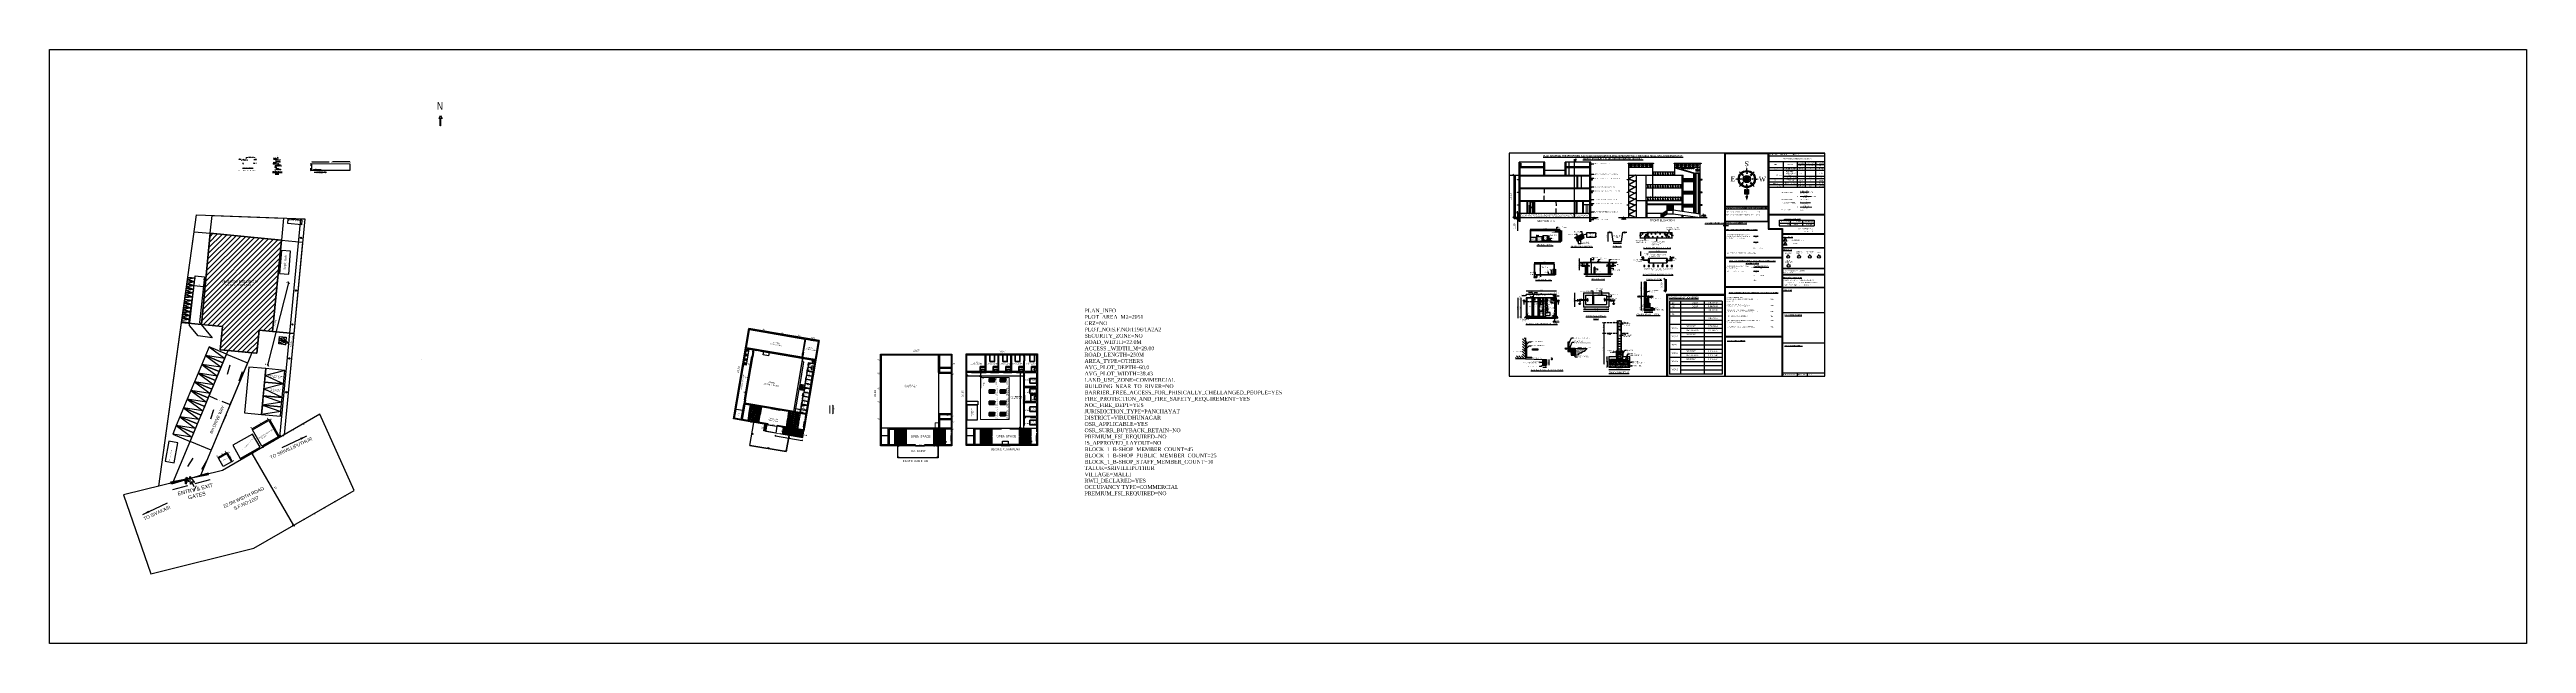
# Model space of a CAD drawing. Header units: metres. Extents: x 145568 to 146222, y 212280 to 212437.
import ezdxf
from ezdxf.enums import TextEntityAlignment as Align

# ---------------------------------------------------------------- set-up
doc = ezdxf.new("R2010")
doc.units = ezdxf.units.M
for name, pattern in [('ACAD_ISO07W100', [3, 0, -3]), ('HIDDEN', [0.375, 0.25, -0.125]), ('HIDDENX2', [0.75, 0.5, -0.25])]:
    doc.linetypes.add(name, pattern=pattern)
for name, color, linetype in [('AS_AT_SITE', 6, 'Continuous'), ('BLK_1_COVERED_AREA', 140, 'Continuous'), ('BLK_1_FLR_0_BLT_UP_AREA', 13, 'Continuous'), ('BLK_1_FLR_0_KITCHEN', 2, 'Continuous'), ('BLK_1_FLR_0_ROOF_AREA', 54, 'Continuous'), ('BLK_1_FLR_0_URINAL', 235, 'Continuous'), ('BLK_1_FLR_0_WASH', 55, 'Continuous'), ('BLK_1_FLR_0_WATER_CLOSET', 7, 'Continuous'), ('BLK_1_FLR_0_WC_BATH', 2, 'Continuous'), ('BLK_1_FLR_1_BLT_UP_AREA', 13, 'Continuous'), ('BLK_1_FLR_1_REGULAR_ROOM_1', 2, 'Continuous'), ('BLK_1_FLR_1_REGULAR_ROOM_2', 2, 'Continuous'), ('BLK_1_FLR_1_REGULAR_ROOM_3', 2, 'Continuous'), ('BLK_1_FLR_1_ROOF_AREA', 54, 'Continuous'), ('BLK_1_FLR_1_WASH', 56, 'Continuous'), ('BLK_1_FLR_1_WATER_CLOSET', 1, 'Continuous'), ('BLK_1_FLR_2_BLT_UP_AREA', 13, 'Continuous'), ('BLK_1_FLR_2_DRINKING_WATER', 7, 'Continuous'), ('BLK_1_FLR_2_REGULAR_ROOM_1', 117, 'Continuous'), ('BLK_1_FLR_2_ROOF_AREA', 54, 'Continuous'), ('BLK_1_FLR_2_WASH', 56, 'Continuous'), ('BLK_1_FLR_2_WATER_CLOSET', 3, 'Continuous'), ('BLK_1_HT_OF_BLDG', 5, 'Continuous'), ('BLK_1_LVL_0_BLDG_FOOT_PRINT', 1, 'Continuous'), ('BLK_1_LVL_0_FRONT_SETBACK', 2, 'Continuous'), ('BLK_1_LVL_0_REAR_SETBACK', 11, 'Continuous'), ('BLK_1_LVL_0_SIDE_SETBACK1', 171, 'Continuous'), ('BLK_1_LVL_0_SIDE_SETBACK2', 102, 'Continuous'), ('BLK_1_PARAPET_HT', 233, 'Continuous'), ('BLK_1_PLINTH_HEIGHT', 7, 'Continuous'), ('BLK_1_TERRACESERVICE_UTILITYDISTANCE', 1, 'Continuous'), ('BLK_1FLR_0_LIFT_1', 30, 'Continuous'), ('COMPOUNDWALL', 7, 'Continuous'), ('DA_PARKING', 1, 'Continuous'), ('DRIVE_WAY', 255, 'Continuous'), ('ED', 30, 'Continuous'), ('ELECTRICAL_ROOM', 7, 'Continuous'), ('FLOOR -GROUND', 7, 'Continuous'), ('GROUND FLOOR$0$HATCH', 9, 'Continuous'), ('GUARD_ROOM', 2, 'Continuous'), ('MAIN_GATE', 57, 'Continuous'), ('NORTH_DIRECTION', 7, 'Continuous'), ('PER_AISLE_WIDTH', 5, 'Continuous'), ('PLAN_INFO', 1, 'Continuous'), ('PLOT_BOUNDARY', 70, 'Continuous'), ('ROAD_WIDTH', 1, 'Continuous'), ('RWH', 130, 'Continuous'), ('RWH_1', 130, 'Continuous'), ('SEPTIC_TANK_1', 146, 'Continuous'), ('SOLAR_WATER_HEATER', 1, 'Continuous'), ('SUPER_IMPOSED', 5, 'Continuous'), ('TE', 7, 'Continuous'), ('TRANSFORMER_YARD', 7, 'Continuous'), ('TWO_WHEELER_DRIVE_WAY', 6, 'Continuous'), ('TWO_WHEELER_PARKING', 2, 'Continuous'), ('UG_SUMP', 194, 'Continuous'), ('WAL', 1, 'Continuous')]:
    doc.layers.add(name, color=color, linetype=linetype)
for name, color, linetype, lineweight in [('BLK_1_DA_RAMP_1', 1, 'Continuous', 0), ('BLK_1_FLR_0_BATH_HT', 2, 'Continuous', 5), ('BLK_1_FLR_0_SP_WC', 233, 'Continuous', 5), ('BLK_1_FLR_1_DRINKING_WATER', 7, 'Continuous', 5), ('BLK_1FLR_1_LIFT_1', 30, 'HIDDEN', 30), ('BLK_1FLR_2_LIFT_1', 30, 'HIDDEN', 30), ('Dim', 6, 'Continuous', 9), ('DIST_EXIT', 7, 'Continuous', 0), ('FLOOR01', 7, 'Continuous', 50), ('FLOOR02', 7, 'Continuous', 50), ('FURN', 33, 'Continuous', 18), ('SOLAR_PANEL', 3, 'Continuous', 5), ('TEXT', 4, 'HIDDEN', 30)]:
    doc.layers.add(name, color=color, linetype=linetype, lineweight=lineweight)
doc.layers.add('PARKING_SLOT', color=30, linetype='Continuous', plot=False)
doc.styles.add('Isa-', font='times.ttf')
doc.styles.add('ROMANS', font='romans.shx')
doc.styles.get("Standard").update_dxf_attribs({"font": 'arial.ttf'})
doc.styles.add('style1', font='arial.ttf', dxfattribs={"height": 8})
doc.styles.add('STYLE10', font='swiss.ttf', dxfattribs={"height": 7})
doc.styles.add('T', font='ROMAND.shx', dxfattribs={"width": 0.9, "height": 10})
doc.styles.add('T1', font='ROMANS.shx', dxfattribs={"width": 0.96, "height": 4})
doc.styles.add('UATEXT', font='GOTHIC.TTF')
doc.styles.add('USA TEXT', font='GOTHIC.TTF', dxfattribs={"width": 0.8})
doc.dimstyles.new('1200', dxfattribs={"dimscale": 1.2, "dimtxt": 1, "dimasz": 0.6, "dimexe": 0, "dimexo": 0.625, "dimgap": 0.3, "dimtad": 1, "dimdec": 1, "dimzin": 1, "dimdsep": 46, "dimtxsty": 'Standard', "dimblk": 'ARCHTICK', "dimcen": 2.5, "dimse1": 1, "dimse2": 1, "dimclrd": 3, "dimclrt": 7, "dimadec": 0, "dimazin": 0, "dimtfac": 1, "dimtdec": 1, "dimtmove": 0, "dimatfit": 3, "dimfxl": 0, "dimarcsym": 0})
doc.dimstyles.new('app', dxfattribs={"dimtxt": 0.2, "dimasz": 0.1, "dimexe": 0.18, "dimexo": 0.0625, "dimgap": 0.09, "dimtad": 0, "dimzin": 0, "dimdsep": 46, "dimtxsty": 'Standard', "dimblk": 'OBLIQUE', "dimcen": 0.09, "dimse1": 1, "dimse2": 1, "dimadec": 0, "dimazin": 0, "dimtfac": 1, "dimtofl": 0, "dimtmove": 0, "dimatfit": 3, "dimfxl": 0, "dimtolj": 1, "dimtzin": 0, "dimarcsym": 0})
doc.dimstyles.new('ISO-25', dxfattribs={"dimtxt": 2.5, "dimasz": 2.5, "dimexe": 1.25, "dimexo": 0.625, "dimtad": 1, "dimdsep": 46, "dimtxsty": 'Standard', "dimcen": 2.5, "dimadec": 0, "dimazin": 0, "dimtfac": 1, "dimtmove": 0, "dimatfit": 3, "dimfxl": 0, "dimarcsym": 0})
doc.dimstyles.new('Scale 1200', dxfattribs={"dimtxt": 1, "dimasz": 1.75, "dimexe": 1.3125, "dimexo": 0.625, "dimgap": 0, "dimtad": 1, "dimdec": 1, "dimzin": 1, "dimdsep": 46, "dimtxsty": 'Standard', "dimblk": 'ARCHTICK', "dimcen": 0, "dimse1": 1, "dimse2": 1, "dimsd1": 1, "dimsd2": 1, "dimclrd": 3, "dimclre": 8, "dimclrt": 7, "dimadec": 0, "dimazin": 2, "dimtfac": 1, "dimtdec": 1, "dimtmove": 0, "dimatfit": 3, "dimfxl": 0, "dimlwd": -1, "dimarcsym": 0})
doc.dimstyles.new('Scale-100 Metre', dxfattribs={"dimtxt": 0.3, "dimasz": 0.175, "dimexe": 0.125, "dimexo": 0.0625, "dimgap": 0, "dimtad": 1, "dimzin": 3, "dimdsep": 46, "dimtxsty": 'Standard', "dimblk": 'ARCHTICK', "dimcen": -0.09, "dimse1": 1, "dimse2": 1, "dimclrd": 3, "dimclrt": 7, "dimadec": 0, "dimazin": 0, "dimtfac": 0.65, "dimtofl": 0, "dimtmove": 0, "dimatfit": 3, "dimfxl": 0, "dimtzin": 0, "dimlwd": -1, "dimarcsym": 0})
doc.dimstyles.get("Standard").update_dxf_attribs({"dimtxt": 0.18, "dimasz": 0.18, "dimexe": 0.18, "dimexo": 0.0625, "dimgap": 0.09, "dimtad": 0, "dimtih": 1, "dimtoh": 1, "dimdec": 4, "dimzin": 0, "dimdsep": 46, "dimtxsty": 'Standard', "dimcen": 0.09, "dimadec": 0, "dimazin": 0, "dimtfac": 1, "dimtdec": 4, "dimtofl": 0, "dimtmove": 0, "dimatfit": 3, "dimfxl": 0, "dimtolj": 1, "dimtzin": 0, "dimarcsym": 0})
pattern_1 = [(50, (145945.0034, 212350.76635), (0.88243, -0.077203), [0.092271, -1.01498]), (355, (145945.0034, 212350.76635), (-0.170703, 0.925406), [0.073817, -0.811984]), (100.4514, (145945.07696, 212350.7599), (0.711728, 0.848203), [0.078418, -0.8626]), (46.1842, (145945.0034, 212351.0124), (1.313005, -0.203635), [0.138406, -1.52247]), (96.6356, (145945.1128, 212350.9954), (1.149896, 1.198437), [0.117627, -1.2939]), (351.1842, (145945.0034, 212351.0124), (1.149895, 1.198438), [0.110725, -1.217977]), (21, (145945.12645, 212350.9509), (0.734362, -0.495334), [0.092271, -1.01498]), (326, (145945.12645, 212350.9509), (0.299346, 0.892137), [0.073817, -0.811984]), (71.4514, (145945.18765, 212350.9096), (1.033709, 0.396803), [0.078418, -0.8626]), (37.5, (145945.00342, 212350.76635), (0.01496, 0.4095524), [0, -0.802142, 0, -0.824287, 0, -0.81506]), (7.5, (145945.0034, 212350.76635), (0.323649, 0.4852366), [0, -0.4699667, 0, -0.783688, 0, -0.3106455]), (327.5, (145944.72907, 212350.76635), (0.6567507, -0.0277488), [0, -0.30757, 0, -0.959618, 0, -1.273339]), (317.5, (145944.60604, 212350.76635), (0.717482, 0.123157), [0, -0.399841, 0, -0.637285, 0, -0.904255])]
pattern_2 = [(228.0128, (144996.36206, 212571.138085), (-6.288275076, -7.0743120782), [0.10574995, -10.46926345]), (184.9697, (144996.291316, 212571.05948), (9.4324155247, 0.7860277252), [0.1814702, -17.9655469]), (132.5104, (144996.11053, 212571.04376), (7.860338286, -8.646386958), [0.127957, -12.6677581]), (267.2737, (144995.803974, 212570.847252), (0.786031428, 15.7206913955), [0.16525433, -16.36017587]), (292.8337, (144995.796114, 212570.682185), (-3.9301805769, 9.4324118777), [0.16204495, -16.0424725]), (357.2737, (144995.858997, 212570.53284), (-15.7206913955, 0.786031428), [0.16525433, -16.36017587]), (37.6942, (144996.024064, 212570.524978), (-10.21845503025, -7.8603380399), [0.2185404, -21.6354825]), (72.2553, (144996.196992, 212570.658604), (5.5022503671, 17.2927573176), [0.20632464, -20.42614635]), (121.4296, (144996.259874, 212570.855113), (-6.2882829378, 10.2184453549), [0.165814, -16.4156031]), (175.2364, (144996.17341, 212570.9966), (8.646380884, -0.7860279026), [0.1893023, -9.27580753]), (222.3974, (144995.984762, 212571.01232), (-9.43242047636, -8.6463739162), [0.2448089, -24.2360983]), (138.8141, (144996.58215, 212570.83939), (-5.5022442236, 4.7162052373), [0.08355626, -8.27210507]), (171.4692, (144996.519266, 212570.894414), (10.2184479081, -1.5720753339), [0.1589653, -15.73759955]), (225, (144996.36206, 212570.918), (-1e-16, -0.7860348), [0.1111618, -1.0004585]), (203.1986, (144996.30704, 212571.01232), (3.930172579, 1.572070158), [0.0598628, -5.92639795]), (291.8014, (144996.25201, 212570.98874), (-0.786034488, 2.35810389), [0.0846583, -4.1482675]), (30.9638, (144996.28346, 212570.91014), (2.35810212, 1.572071069), [0.13750024, -4.44582954]), (161.5651, (144996.40136, 212570.98088), (1.57206946, -0.786033303), [0.0994263, -2.3862335]), (16.3895, (144995.796114, 212570.98874), (7.8603473098, 2.3580979442), [0.1392853, -13.7892824]), (70.3462, (144995.92974, 212571.02804), (-3.144134497, -8.6463818186), [0.1168527, -11.5683913]), (293.1986, (144996.40136, 212571.13809), (-1.572070158, 3.930172579), [0.11972485, -5.8665359]), (343.6105, (144996.448523, 212571.02804), (-7.8603473098, 2.3580979442), [0.1392853, -13.7892824]), (339.444, (144995.79611, 212570.5014), (-3.930174241, 1.572065969), [0.1343176, -6.5815648]), (294.7751, (144995.92188, 212570.454235), (-3.9301666514, 8.6463828297), [0.11254286, -11.14175925]), (66.8014, (144996.40922, 212570.35205), (1.572070158, 3.930172579), [0.11972485, -5.8665359]), (17.354, (144996.456383, 212570.462095), (-10.2184508434, -3.1441339113), [0.13176376, -13.0445768]), (69.444, (144996.02406, 212570.35205), (-1.572065969, -3.930174241), [0.0671588, -6.6487236]), (101.3099, (144996.36206, 212570.35205), (-0.786032697, 3.144138824), [0.0400799, -3.96792524]), (165.9638, (144996.3542, 212570.39135), (2.358104104, -0.78603303), [0.16204495, -3.07885806]), (186.009, (144996.19699, 212570.430654), (7.860345386, 0.7860340217), [0.1501719, -14.8669971]), (303.6901, (144996.28346, 212570.8394), (-0.786035607, 1.57206877), [0.1133635, -2.7207242]), (353.1572, (144996.346338, 212570.745068), (13.3625869903, -1.572075403), [0.1979188, -19.59392597]), (60.9454, (144996.54285, 212570.72149), (-3.144138254, -5.5022422095), [0.080927, -8.011794]), (90, (144996.58215, 212570.7922), (-0.78603456, 0.78603456), [0.0471621, -0.7388725]), (120.2564, (144996.18127, 212570.454235), (3.1441342136, -5.5022438376), [0.10919906, -10.810742]), (48.0128, (144996.12625, 212570.54856), (6.288275076, 7.0743120782), [0.2114999, -10.3635135]), (0, (144996.2677, 212570.7058), (0.78603456, 0.78603456), [0.204369, -0.5816656]), (325.3048, (144996.472104, 212570.705766), (-7.8603410692, 5.5022486747), [0.12428307, -12.3040143]), (254.0546, (144996.57429, 212570.63502), (-0.786034471, -3.144138332), [0.1144482, -5.60796984]), (207.646, (144996.542847, 212570.524978), (-14.9346533097, -7.8603516446), [0.1863413, -18.4478176]), (175.4261, (144996.37778, 212570.438514), (-10.2184496952, 0.7860304717), [0.1971367, -19.5165102])]
pattern_3 = [(45, (345772.72266, 146119.3382), (-0.11225320151, 0.11225320151), [])]
pattern_4 = [(50, (345772.72266, 146119.3382), (0.182184669, -0.01593908554), [0.01905, -0.20955]), (355, (345772.72266, 146119.3382), (-0.03524342142, 0.19105684524), [0.01524, -0.16764058417]), (100.4514447, (345772.73785, 146119.33688), (0.14694124709, 0.17511775191), [0.0161900088, -0.1780902446]), (46.1842, (345772.72266, 146119.389), (0.2710790409, -0.04204232793), [0.028575, -0.314325]), (96.63555761, (345772.74525, 146119.3855), (0.23740413405, 0.2474261246), [0.02428502314, -0.26713560816]), (351.18415117, (345772.72266, 146119.389), (0.23740413406, 0.2474261246), [0.02285996707, -0.25145973192]), (21, (345772.74806, 146119.3763), (0.15161439127, -0.10226519819), [0.01905, -0.20955]), (326, (345772.74806, 146119.3763), (0.06180202835, 0.18418796612), [0.01524, -0.16764]), (71.451445, (345772.7607, 146119.36778), (0.21341641928, 0.08192276889), [0.0161900088, -0.1780899376]), (37.5, (345772.722664, 146119.338204), (0.00308860325, 0.084555038873), [0, -0.165608, 0, -0.17018, 0, -0.168275]), (7.5, (345772.72266, 146119.3382), (0.06681966251, 0.10018057482), [0, -0.097028, 0, -0.161798, 0, -0.064135]), (327.5, (345772.66602, 146119.338204), (0.135590595167, -0.005728743993), [0, -0.0635, 0, -0.19812, 0, -0.26289]), (317.5, (345772.64062, 146119.3382), (0.148129181386, 0.02542649103), [0, -0.08255, 0, -0.131572, 0, -0.18669])]

# ---------------------------------------------------------------- blocks, each defined once
blk = doc.blocks.new('_ArchTick')
at = {"color": 0, "linetype": 'ByBlock', "const_width": 0.15}
blk.add_lwpolyline([(-0.5, -0.5), (0.5, 0.5)], dxfattribs=at)
blk = doc.blocks.new('*D5')
at = {"color": 0, "lineweight": -2}
for p, q in [((145600.12, 212320.28), (145604.14, 212321.34)), ((145609.94, 212322.87), (145605.92, 212321.81))]:
    blk.add_line(p, q, dxfattribs=at)
at = {"layer": 'Defpoints', "color": 0}
for p in [(145609.57, 212324.27), (145599.75, 212321.68), (145609.94, 212322.87)]:
    blk.add_point(p, dxfattribs=at)
at = {"color": 0, "lineweight": -2, "xscale": 0.18, "yscale": 0.18, "zscale": 0.18}
for p, rotation in [((145609.94, 212322.87), 14.7720834739104), ((145600.12, 212320.28), 194.7720834739104)]:
    blk.add_blockref('_ArchTick', p, dxfattribs=dict(at, rotation=rotation))
at = {"color": 0, "insert": (145605.03, 212321.58), "char_height": 0.18, "attachment_point": 5, "rotation": 14.77208}
blk.add_mtext('10.15', dxfattribs=at)
blk = doc.blocks.new('GROUND FLOOR$0$A$C689806C5')
at = {"layer": 'GROUND FLOOR$0$HATCH'}
h = blk.add_hatch(color=7, dxfattribs=at)
h.dxf.hatch_style = 1
h.paths.add_polyline_path([(0, 0.7), (1, 1.4), (1, 1), (3.2, 1), (3.2, 0.4), (1, 0.4), (1, 0)])
at = {"color": 1}
blk.add_lwpolyline([(0, 0.7), (1, 1.4), (1, 1), (3.2, 1), (3.2, 0.4), (1, 0.4), (1, 0), (0, 0.7)], dxfattribs=at)
blk = doc.blocks.new('_Oblique')
at = {"color": 0, "linetype": 'ByBlock', "lineweight": -2}
blk.add_line((-0.5, -0.5), (0.5, 0.5), dxfattribs=at)
blk = doc.blocks.new('*D4')
at = {"layer": 'Defpoints', "color": 0}
for p in [(145630.81, 212374.97), (145630.92, 212374.94), (145625.34, 212353.21)]:
    blk.add_point(p, dxfattribs=at)
at = {"layer": 'DIST_EXIT', "color": 0, "lineweight": -2}
blk.add_line((145625.23, 212353.23), (145630.81, 212374.97), dxfattribs=at)
at = {"layer": 'DIST_EXIT', "color": 0, "linetype": 'ACAD_ISO07W100', "lineweight": -2}
for p, q in [((145630.32, 212375.1), (145629.6, 212375.28)), ((145624.73, 212353.36), (145624.02, 212353.55))]:
    blk.add_line(p, q, dxfattribs=at)
at = {"layer": 'DIST_EXIT', "color": 0, "lineweight": -2, "xscale": 0.5, "yscale": 0.5, "zscale": 0.5}
for p, rotation in [((145630.81, 212374.97), 75.59247420936966), ((145625.23, 212353.23), 255.5924742093696)]:
    blk.add_blockref('_Oblique', p, dxfattribs=dict(at, rotation=rotation))
at = {"layer": 'DIST_EXIT', "color": 0, "insert": (145627.17, 212364.32), "char_height": 0.5, "attachment_point": 5, "rotation": 75.59247}
blk.add_mtext('22.44', dxfattribs=at)
blk = doc.blocks.new('*D6')
at = {"color": 0, "linetype": 'ACAD_ISO07W100', "lineweight": -2}
for p, q in [((145634.65, 212337.71), (145619.95, 212329.24)), ((145645.63, 212318.64), (145630.93, 212310.18))]:
    blk.add_line(p, q, dxfattribs=at)
at = {"color": 0, "lineweight": -2}
blk.add_line((145621.03, 212329.86), (145632.01, 212310.8), dxfattribs=at)
at = {"layer": 'Defpoints', "color": 0}
for p in [(145635.19, 212338.02), (145646.17, 212318.96), (145632.01, 212310.8)]:
    blk.add_point(p, dxfattribs=at)
at = {"color": 0, "lineweight": -2, "xscale": 0.5, "yscale": 0.5, "zscale": 0.5}
for p, rotation in [((145621.03, 212329.86), 119.9423418018734), ((145632.01, 212310.8), 299.9423418018735)]:
    blk.add_blockref('_Oblique', p, dxfattribs=dict(at, rotation=rotation))
at = {"color": 0, "insert": (145627.28, 212320.77), "char_height": 0.5, "attachment_point": 5, "rotation": 299.94234}
blk.add_mtext('22', dxfattribs=at)
blk = doc.blocks.new('ARROW2')
at = {"layer": 'FURN'}
for points in [[(0, 0, 0, 1.41, 0), (-4, 4, 1.41, 1.41, 0)], [(0, 0, 0, 1.41, 0), (4, 4, 1.41, 1.41, 0)]]:
    blk.add_lwpolyline(points, format="xyseb", dxfattribs=at)
blk = doc.blocks.new('*D54')
at = {"layer": 'Defpoints', "color": 0}
for p in [(145621.47, 212406.45), (145621.7, 212406.63), (145621.7, 212406.45)]:
    blk.add_point(p, dxfattribs=at)
at = {"layer": 'ED', "color": 0, "lineweight": -2}
for p, q in [((145621.47, 212406.63), (145621.7, 212406.63)), ((145621.7, 212406.63), (145621.8, 212406.63))]:
    blk.add_line(p, q, dxfattribs=at)
at = {"layer": 'ED', "color": 0, "lineweight": -2, "xscale": 0.1, "yscale": 0.1, "zscale": 0.1, "rotation": 180}
blk.add_blockref('_Oblique', (145621.47, 212406.63), dxfattribs=at)
at = {"layer": 'ED', "color": 0, "lineweight": -2, "xscale": 0.1, "yscale": 0.1, "zscale": 0.1}
blk.add_blockref('_Oblique', (145621.7, 212406.63), dxfattribs=at)
at = {"layer": 'ED', "color": 0, "insert": (145622.15, 212406.63), "char_height": 0.2, "attachment_point": 5}
blk.add_mtext('\\A1;0.23', dxfattribs=at)
blk = doc.blocks.new('*D55')
at = {"layer": 'Defpoints', "color": 0}
for p in [(145618.27, 212407.65), (145618.27, 212406.45), (145618.76, 212407.65)]:
    blk.add_point(p, dxfattribs=at)
at = {"layer": 'RWH', "color": 0, "lineweight": -2}
for p, q in [((145618.76, 212407.65), (145618.76, 212407.39)), ((145618.76, 212406.45), (145618.76, 212406.71))]:
    blk.add_line(p, q, dxfattribs=at)
at = {"layer": 'RWH', "color": 0, "lineweight": -2, "xscale": 0.1, "yscale": 0.1, "zscale": 0.1}
for p, rotation in [((145618.76, 212407.65), 90), ((145618.76, 212406.45), 270)]:
    blk.add_blockref('_Oblique', p, dxfattribs=dict(at, rotation=rotation))
at = {"layer": 'RWH', "color": 0, "insert": (145618.76, 212407.05), "char_height": 0.2, "attachment_point": 5, "rotation": 90}
blk.add_mtext('\\A1;1.20', dxfattribs=at)
blk = doc.blocks.new('*D50')
at = {"layer": 'COMPOUNDWALL', "color": 0, "lineweight": -2}
for p, q in [((145627.17, 212407.98), (145627.17, 212407.56)), ((145627.17, 212406.45), (145627.17, 212406.88))]:
    blk.add_line(p, q, dxfattribs=at)
at = {"layer": 'Defpoints', "color": 0}
for p in [(145627.17, 212407.98), (145627.45, 212407.98), (145627.45, 212406.45)]:
    blk.add_point(p, dxfattribs=at)
at = {"layer": 'COMPOUNDWALL', "color": 0, "lineweight": -2, "xscale": 0.1, "yscale": 0.1, "zscale": 0.1}
for p, rotation in [((145627.17, 212407.98), 90), ((145627.17, 212406.45), 270)]:
    blk.add_blockref('_Oblique', p, dxfattribs=dict(at, rotation=rotation))
at = {"layer": 'COMPOUNDWALL', "color": 0, "insert": (145627.17, 212407.22), "char_height": 0.2, "attachment_point": 5, "rotation": 90}
blk.add_mtext('\\A1;1.53', dxfattribs=at)
blk = doc.blocks.new('*D51')
at = {"layer": 'COMPOUNDWALL', "color": 0, "lineweight": -2}
for p, q in [((145626.81, 212407.98), (145626.81, 212407.56)), ((145626.81, 212406.45), (145626.81, 212406.88))]:
    blk.add_line(p, q, dxfattribs=at)
at = {"layer": 'Defpoints', "color": 0}
for p in [(145626.81, 212406.45), (145627.45, 212407.98), (145627.45, 212406.45)]:
    blk.add_point(p, dxfattribs=at)
at = {"layer": 'COMPOUNDWALL', "color": 0, "lineweight": -2, "xscale": 0.1, "yscale": 0.1, "zscale": 0.1}
for p, rotation in [((145626.81, 212407.98), 90), ((145626.81, 212406.45), 270)]:
    blk.add_blockref('_Oblique', p, dxfattribs=dict(at, rotation=rotation))
at = {"layer": 'COMPOUNDWALL', "color": 0, "insert": (145626.81, 212407.22), "char_height": 0.2, "attachment_point": 5, "rotation": 90}
blk.add_mtext('\\A1;1.53', dxfattribs=at)
blk = doc.blocks.new('*D52')
at = {"layer": 'COMPOUNDWALL', "color": 0, "lineweight": -2}
for q in [(145627.92, 212408.18), (145627.92, 212407.88)]:
    blk.add_line((145627.92, 212407.98), q, dxfattribs=at)
at = {"layer": 'Defpoints', "color": 0}
for p in [(145627.45, 212407.98), (145627.45, 212407.98), (145627.92, 212407.98)]:
    blk.add_point(p, dxfattribs=at)
at = {"layer": 'COMPOUNDWALL', "color": 0, "lineweight": -2, "xscale": 0.1, "yscale": 0.1, "zscale": 0.1}
for rotation in [90, 270]:
    blk.add_blockref('_Oblique', (145627.92, 212407.98), dxfattribs=dict(at, rotation=rotation))
at = {"layer": 'COMPOUNDWALL', "color": 0, "insert": (145627.92, 212408.53), "char_height": 0.2, "attachment_point": 5, "rotation": 90}
blk.add_mtext('\\A1;0.00', dxfattribs=at)
blk = doc.blocks.new('*D53')
at = {"layer": 'Defpoints', "color": 0}
for p in [(145636.58, 212406.51), (145636.89, 212406.51), (145636.89, 212404.7)]:
    blk.add_point(p, dxfattribs=at)
at = {"layer": 'MAIN_GATE', "color": 0, "lineweight": -2}
for p, q in [((145636.58, 212406.51), (145636.58, 212405.93)), ((145636.58, 212404.7), (145636.58, 212405.28))]:
    blk.add_line(p, q, dxfattribs=at)
at = {"layer": 'MAIN_GATE', "color": 0, "lineweight": -2, "xscale": 0.1, "yscale": 0.1, "zscale": 0.1}
for p, rotation in [((145636.58, 212406.51), 90), ((145636.58, 212404.7), 270)]:
    blk.add_blockref('_Oblique', p, dxfattribs=dict(at, rotation=rotation))
at = {"layer": 'MAIN_GATE', "color": 0, "insert": (145636.58, 212405.61), "char_height": 0.2, "attachment_point": 5, "rotation": 90}
blk.add_mtext('\\A1;1.81', dxfattribs=at)
blk = doc.blocks.new('*D56')
at = {"layer": 'Defpoints', "color": 0}
for p in [(145636.89, 212406.51), (145646.95, 212406.96), (145646.95, 212406.48)]:
    blk.add_point(p, dxfattribs=at)
at = {"layer": 'MAIN_GATE', "color": 0, "lineweight": -2}
for p, q in [((145636.89, 212406.96), (145641.5, 212406.96)), ((145646.95, 212406.96), (145642.34, 212406.96))]:
    blk.add_line(p, q, dxfattribs=at)
at = {"layer": 'MAIN_GATE', "color": 0, "lineweight": -2, "xscale": 0.1, "yscale": 0.1, "zscale": 0.1, "rotation": 180}
blk.add_blockref('_Oblique', (145636.89, 212406.96), dxfattribs=at)
at = {"layer": 'MAIN_GATE', "color": 0, "lineweight": -2, "xscale": 0.1, "yscale": 0.1, "zscale": 0.1}
blk.add_blockref('_Oblique', (145646.95, 212406.96), dxfattribs=at)
at = {"layer": 'MAIN_GATE', "color": 0, "insert": (145641.92, 212406.96), "char_height": 0.2, "attachment_point": 5}
blk.add_mtext('\\A1;10.06', dxfattribs=at)
blk = doc.blocks.new('*D58')
at = {"layer": 'Defpoints', "color": 0}
for p in [(145752.78, 212363.8), (145748.51, 212339.95), (145748.7, 212339.92)]:
    blk.add_point(p, dxfattribs=at)
at = {"color": 0, "insert": (145749.67, 212351.97), "char_height": 1, "attachment_point": 5, "rotation": 80.31473}
blk.add_mtext('{\\H0.5x;24.23}', dxfattribs=at)
blk = doc.blocks.new('*D59')
at = {"layer": 'BLK_1_DA_RAMP_1', "color": 0, "linetype": 'ACAD_ISO07W100', "lineweight": -2}
for p, q in [((145759.42, 212334.63), (145759.19, 212333.27)), ((145766.52, 212333.42), (145766.29, 212332.06))]:
    blk.add_line(p, q, dxfattribs=at)
at = {"layer": 'BLK_1_DA_RAMP_1', "color": 0, "lineweight": -2}
blk.add_line((145759.4, 212334.5), (145766.5, 212333.29), dxfattribs=at)
at = {"layer": 'Defpoints', "color": 0}
for p in [(145759.53, 212335.24), (145766.5, 212333.29), (145766.63, 212334.03)]:
    blk.add_point(p, dxfattribs=at)
at = {"layer": 'BLK_1_DA_RAMP_1', "color": 0, "lineweight": -2, "xscale": 0.18, "yscale": 0.18, "zscale": 0.18}
for p, rotation in [((145759.4, 212334.5), 170.3147328421151), ((145766.5, 212333.29), 350.314732842115)]:
    blk.add_blockref('_Oblique', p, dxfattribs=dict(at, rotation=rotation))
at = {"layer": 'BLK_1_DA_RAMP_1', "color": 0, "insert": (145762.99, 212334.14), "char_height": 0.3, "attachment_point": 5, "rotation": 350.31473}
blk.add_mtext('7.2', dxfattribs=at)
blk = doc.blocks.new('*D60')
at = {"layer": 'BLK_1_DA_RAMP_1', "color": 0, "linetype": 'ACAD_ISO07W100', "lineweight": -2}
for p, q in [((145761.19, 212336.79), (145760.24, 212336.95)), ((145760.89, 212335.01), (145759.93, 212335.18))]:
    blk.add_line(p, q, dxfattribs=at)
at = {"layer": 'BLK_1_DA_RAMP_1', "color": 0, "lineweight": -2}
blk.add_line((145761.47, 212336.74), (145761.16, 212334.97), dxfattribs=at)
at = {"layer": 'Defpoints', "color": 0}
for p in [(145761.8, 212336.68), (145761.16, 212334.97), (145761.5, 212334.91)]:
    blk.add_point(p, dxfattribs=at)
at = {"layer": 'BLK_1_DA_RAMP_1', "color": 0, "lineweight": -2, "xscale": 0.18, "yscale": 0.18, "zscale": 0.18}
for p, rotation in [((145761.47, 212336.74), 80.31473284561206), ((145761.16, 212334.97), 260.314732845612)]:
    blk.add_blockref('_Oblique', p, dxfattribs=dict(at, rotation=rotation))
at = {"layer": 'BLK_1_DA_RAMP_1', "color": 0, "insert": (145761.07, 212335.9), "char_height": 0.3, "attachment_point": 5, "rotation": 80.31473}
blk.add_mtext('1.8', dxfattribs=at)
blk = doc.blocks.new('*D64')
at = {"layer": 'Defpoints', "color": 0}
for p in [(145787.19, 212356.13), (145806.06, 212356.13), (145806.06, 212356.13)]:
    blk.add_point(p, dxfattribs=at)
at = {"color": 0, "insert": (145796.62, 212357.01), "char_height": 1, "attachment_point": 5}
blk.add_mtext('{\\H0.5x;18.87}', dxfattribs=at)
blk = doc.blocks.new('*D65')
at = {"layer": 'Defpoints', "color": 0}
for p in [(145787.19, 212356.13), (145786.64, 212335.28), (145787.19, 212335.28)]:
    blk.add_point(p, dxfattribs=at)
at = {"color": 0, "insert": (145785.76, 212345.72), "char_height": 1, "attachment_point": 5, "rotation": 90}
blk.add_mtext('{\\H0.5x;20.85}', dxfattribs=at)
blk = doc.blocks.new('*D66')
at = {"layer": 'Defpoints', "color": 0}
for p in [(145809.82, 212356.19), (145828.69, 212356.19), (145828.69, 212355.93)]:
    blk.add_point(p, dxfattribs=at)
at = {"color": 0, "insert": (145819.35, 212356.81), "char_height": 1, "attachment_point": 5}
blk.add_mtext('{\\H0.5x;18.87}', dxfattribs=at)
blk = doc.blocks.new('*D67')
at = {"layer": 'Defpoints', "color": 0}
for p in [(145809.82, 212356.19), (145809.82, 212335.34), (145809.82, 212335.34)]:
    blk.add_point(p, dxfattribs=at)
at = {"color": 0, "insert": (145808.94, 212345.65), "char_height": 1, "attachment_point": 5, "rotation": 90}
blk.add_mtext('{\\H0.5x;20.85}', dxfattribs=at)
blk = doc.blocks.new('*D63')
at = {"layer": 'BLK_1_TERRACESERVICE_UTILITYDISTANCE', "color": 0, "linetype": 'ACAD_ISO07W100', "lineweight": -2}
for p, q in [((145813.46, 212351.26), (145812.39, 212351.26)), ((145813.47, 212350.16), (145812.39, 212350.16))]:
    blk.add_line(p, q, dxfattribs=at)
at = {"layer": 'BLK_1_TERRACESERVICE_UTILITYDISTANCE', "color": 0, "lineweight": -2}
for p, q in [((145813.64, 212351.26), (145813.64, 212351.76)), ((145813.64, 212351.26), (145813.64, 212350.16)), ((145813.64, 212350.16), (145813.66, 212347.14))]:
    blk.add_line(p, q, dxfattribs=at)
at = {"layer": 'Defpoints', "color": 0}
for p in [(145813.64, 212350.16), (145814.09, 212351.27), (145814.09, 212350.16)]:
    blk.add_point(p, dxfattribs=at)
at = {"layer": 'BLK_1_TERRACESERVICE_UTILITYDISTANCE', "color": 0, "lineweight": -2, "xscale": 0.5, "yscale": 0.5, "zscale": 0.5}
for p, rotation in [((145813.64, 212351.26), 270.2542073395034), ((145813.64, 212350.16), 90.25420733950341)]:
    blk.add_blockref('_Oblique', p, dxfattribs=dict(at, rotation=rotation))
at = {"layer": 'BLK_1_TERRACESERVICE_UTILITYDISTANCE', "color": 0, "insert": (145814.53, 212348.16), "char_height": 0.5, "attachment_point": 5, "rotation": 270.25421}
blk.add_mtext('1.1', dxfattribs=at)
blk = doc.blocks.new('*D61')
at = {"layer": 'BLK_1_TERRACESERVICE_UTILITYDISTANCE', "color": 0, "linetype": 'ACAD_ISO07W100', "lineweight": -2}
for p, q in [((145810.05, 212350.64), (145810.05, 212349.17)), ((145825.07, 212350.64), (145825.07, 212349.17))]:
    blk.add_line(p, q, dxfattribs=at)
at = {"layer": 'BLK_1_TERRACESERVICE_UTILITYDISTANCE', "color": 0, "lineweight": -2}
blk.add_line((145810.05, 212350.42), (145825.07, 212350.42), dxfattribs=at)
at = {"layer": 'Defpoints', "color": 0}
for p in [(145810.05, 212351.27), (145825.07, 212351.27), (145825.07, 212350.42)]:
    blk.add_point(p, dxfattribs=at)
at = {"layer": 'BLK_1_TERRACESERVICE_UTILITYDISTANCE', "color": 0, "lineweight": -2, "xscale": 0.5, "yscale": 0.5, "zscale": 0.5, "rotation": 180}
blk.add_blockref('_Oblique', (145810.05, 212350.42), dxfattribs=at)
at = {"layer": 'BLK_1_TERRACESERVICE_UTILITYDISTANCE', "color": 0, "lineweight": -2, "xscale": 0.5, "yscale": 0.5, "zscale": 0.5}
blk.add_blockref('_Oblique', (145825.07, 212350.42), dxfattribs=at)
at = {"layer": 'BLK_1_TERRACESERVICE_UTILITYDISTANCE', "color": 0, "insert": (145817.56, 212351.3), "char_height": 0.5, "attachment_point": 5}
blk.add_mtext('15.02', dxfattribs=at)
blk = doc.blocks.new('*D62')
at = {"layer": 'BLK_1_TERRACESERVICE_UTILITYDISTANCE', "color": 0, "linetype": 'ACAD_ISO07W100', "lineweight": -2}
for p, q in [((145824.45, 212351.27), (145822.86, 212351.27)), ((145824.45, 212336.57), (145822.86, 212336.57))]:
    blk.add_line(p, q, dxfattribs=at)
at = {"layer": 'BLK_1_TERRACESERVICE_UTILITYDISTANCE', "color": 0, "lineweight": -2}
blk.add_line((145824.11, 212351.27), (145824.11, 212336.57), dxfattribs=at)
at = {"layer": 'Defpoints', "color": 0}
for p in [(145825.07, 212351.27), (145824.11, 212336.57), (145825.07, 212336.57)]:
    blk.add_point(p, dxfattribs=at)
at = {"layer": 'BLK_1_TERRACESERVICE_UTILITYDISTANCE', "color": 0, "lineweight": -2, "xscale": 0.5, "yscale": 0.5, "zscale": 0.5}
for p, rotation in [((145824.11, 212351.27), 90.000144235721), ((145824.11, 212336.57), 270.000144235721)]:
    blk.add_blockref('_Oblique', p, dxfattribs=dict(at, rotation=rotation))
at = {"layer": 'BLK_1_TERRACESERVICE_UTILITYDISTANCE', "color": 0, "insert": (145824.99, 212343.92), "char_height": 0.5, "attachment_point": 5, "rotation": 270.00014}
blk.add_mtext('14.69', dxfattribs=at)
blk = doc.blocks.new('*D100')
at = {"color": 3, "linetype": 'ByBlock'}
blk.add_line((145989.74, 212388.42), (145994.96, 212388.42), dxfattribs=at)
at = {"layer": 'Defpoints', "color": 0, "linetype": 'ByBlock'}
for p in [(145989.74, 212387.51), (145994.96, 212388.42), (145994.96, 212387.51)]:
    blk.add_point(p, dxfattribs=at)
at = {"color": 3, "linetype": 'ByBlock', "xscale": 0.175, "yscale": 0.175, "zscale": 0.175, "rotation": 180}
blk.add_blockref('_ArchTick', (145989.74, 212388.42), dxfattribs=at)
at = {"color": 3, "linetype": 'ByBlock', "xscale": 0.175, "yscale": 0.175, "zscale": 0.175}
blk.add_blockref('_ArchTick', (145994.96, 212388.42), dxfattribs=at)
at = {"color": 7, "linetype": 'ByBlock', "insert": (145992.35, 212388.57), "char_height": 0.3, "attachment_point": 5}
blk.add_mtext('4.88', dxfattribs=at)
blk = doc.blocks.new('*D101')
at = {"color": 3}
blk.add_line((145990.28, 212383.17), (145995.08, 212383.17), dxfattribs=at)
at = {"layer": 'Defpoints', "color": 0, "linetype": 'Continuous'}
for p in [(145995.08, 212383.17), (145990.28, 212381.52), (145995.08, 212381.52)]:
    blk.add_point(p, dxfattribs=at)
at = {"color": 3, "linetype": 'Continuous', "xscale": 0.175, "yscale": 0.175, "zscale": 0.175, "rotation": 180}
blk.add_blockref('_ArchTick', (145990.28, 212383.17), dxfattribs=at)
at = {"color": 3, "linetype": 'Continuous', "xscale": 0.175, "yscale": 0.175, "zscale": 0.175}
blk.add_blockref('_ArchTick', (145995.08, 212383.17), dxfattribs=at)
at = {"color": 7, "linetype": 'Continuous', "insert": (145992.68, 212383.32), "char_height": 0.3, "attachment_point": 5}
blk.add_mtext('7.62', dxfattribs=at)
blk = doc.blocks.new('*D102')
at = {"color": 3, "linetype": 'ByBlock'}
blk.add_line((145980.89, 212385.48), (145983.04, 212385.48), dxfattribs=at)
at = {"layer": 'Defpoints', "color": 0, "linetype": 'ByBlock'}
for p in [(145980.89, 212385.94), (145983.04, 212385.94), (145983.04, 212385.48)]:
    blk.add_point(p, dxfattribs=at)
at = {"color": 3, "linetype": 'ByBlock', "xscale": 0.175, "yscale": 0.175, "zscale": 0.175, "rotation": 180}
blk.add_blockref('_ArchTick', (145980.89, 212385.48), dxfattribs=at)
at = {"color": 3, "linetype": 'ByBlock', "xscale": 0.175, "yscale": 0.175, "zscale": 0.175}
blk.add_blockref('_ArchTick', (145983.04, 212385.48), dxfattribs=at)
at = {"color": 7, "linetype": 'ByBlock', "insert": (145981.96, 212385.63), "char_height": 0.3, "attachment_point": 5}
blk.add_mtext('2.10', dxfattribs=at)
blk = doc.blocks.new('*D103')
at = {"color": 3, "linetype": 'ByBlock'}
blk.add_line((145979.47, 212388.39), (145979.47, 212385.94), dxfattribs=at)
at = {"layer": 'Defpoints', "color": 0, "linetype": 'ByBlock'}
for p in [(145979.47, 212385.94), (145980.48, 212388.39), (145980.89, 212385.94)]:
    blk.add_point(p, dxfattribs=at)
at = {"color": 3, "linetype": 'ByBlock', "xscale": 0.175, "yscale": 0.175, "zscale": 0.175}
for p, rotation in [((145979.47, 212388.39), 90), ((145979.47, 212385.94), 270)]:
    blk.add_blockref('_ArchTick', p, dxfattribs=dict(at, rotation=rotation))
at = {"color": 7, "linetype": 'ByBlock', "insert": (145979.32, 212387.16), "char_height": 0.3, "attachment_point": 5, "rotation": 90}
blk.add_mtext('4.20', dxfattribs=at)
blk = doc.blocks.new('*D108')
at = {"color": 3, "linetype": 'Continuous'}
blk.add_line((145960.42, 212387.05), (145960.42, 212385.98), dxfattribs=at)
at = {"layer": 'Defpoints', "color": 0, "linetype": 'Continuous'}
for p in [(145959.28, 212387.05), (145960.42, 212385.98), (145960.42, 212385.98)]:
    blk.add_point(p, dxfattribs=at)
at = {"color": 3, "linetype": 'Continuous', "xscale": 0.175, "yscale": 0.175, "zscale": 0.175}
for p, rotation in [((145960.42, 212387.05), 90), ((145960.42, 212385.98), 270)]:
    blk.add_blockref('_ArchTick', p, dxfattribs=dict(at, rotation=rotation))
at = {"color": 7, "linetype": 'Continuous', "insert": (145960.27, 212386.51), "char_height": 0.3, "attachment_point": 5, "rotation": 90}
blk.add_mtext('1.07', dxfattribs=at)
blk = doc.blocks.new('*D109')
at = {"color": 3, "linetype": 'Continuous'}
blk.add_line((145961.99, 212387.21), (145961.99, 212385.98), dxfattribs=at)
at = {"layer": 'Defpoints', "color": 0, "linetype": 'Continuous'}
for p in [(145961.05, 212385.98), (145961.06, 212387.21), (145961.99, 212385.98)]:
    blk.add_point(p, dxfattribs=at)
at = {"color": 3, "linetype": 'Continuous', "xscale": 0.175, "yscale": 0.175, "zscale": 0.175}
for p, rotation in [((145961.99, 212387.21), 90), ((145961.99, 212385.98), 270)]:
    blk.add_blockref('_ArchTick', p, dxfattribs=dict(at, rotation=rotation))
at = {"color": 7, "linetype": 'Continuous', "insert": (145961.84, 212386.59), "char_height": 0.3, "attachment_point": 5, "rotation": 90}
blk.add_mtext('1.22', dxfattribs=at)
blk = doc.blocks.new('*D110')
at = {"color": 3, "linetype": 'Continuous'}
blk.add_line((145963.89, 212387.51), (145963.89, 212385.98), dxfattribs=at)
at = {"layer": 'Defpoints', "color": 0, "linetype": 'Continuous'}
for p in [(145962.55, 212387.51), (145963.27, 212385.98), (145963.89, 212385.98)]:
    blk.add_point(p, dxfattribs=at)
at = {"color": 3, "linetype": 'Continuous', "xscale": 0.175, "yscale": 0.175, "zscale": 0.175}
for p, rotation in [((145963.89, 212387.51), 90), ((145963.89, 212385.98), 270)]:
    blk.add_blockref('_ArchTick', p, dxfattribs=dict(at, rotation=rotation))
at = {"color": 7, "linetype": 'Continuous', "insert": (145963.74, 212386.75), "char_height": 0.3, "attachment_point": 5, "rotation": 90}
blk.add_mtext('1.53', dxfattribs=at)
blk = doc.blocks.new('*D111')
at = {"color": 3, "linetype": 'Continuous'}
blk.add_line((145967.28, 212385.98), (145967.28, 212388.81), dxfattribs=at)
at = {"layer": 'Defpoints', "color": 0, "linetype": 'Continuous'}
for p in [(145966.12, 212388.81), (145967.28, 212388.81), (145966.12, 212385.98)]:
    blk.add_point(p, dxfattribs=at)
at = {"color": 3, "linetype": 'Continuous', "xscale": 0.175, "yscale": 0.175, "zscale": 0.175}
for p, rotation in [((145967.28, 212388.81), 90), ((145967.28, 212385.98), 270)]:
    blk.add_blockref('_ArchTick', p, dxfattribs=dict(at, rotation=rotation))
at = {"color": 7, "linetype": 'Continuous', "insert": (145967.13, 212387.4), "char_height": 0.3, "attachment_point": 5, "rotation": 90}
blk.add_mtext('2.83', dxfattribs=at)
blk = doc.blocks.new('*D112')
at = {"color": 3, "linetype": 'Continuous'}
blk.add_line((145965.7, 212377.08), (145965.7, 212378.61), dxfattribs=at)
at = {"layer": 'Defpoints', "color": 0, "linetype": 'Continuous'}
for p in [(145965.04, 212377.08, -0.05), (145965.06, 212378.61, -0.05), (145965.7, 212378.61)]:
    blk.add_point(p, dxfattribs=at)
at = {"color": 3, "linetype": 'Continuous', "xscale": 0.175, "yscale": 0.175, "zscale": 0.175}
for p, rotation in [((145965.7, 212378.61), 90), ((145965.7, 212377.08), 270)]:
    blk.add_blockref('_ArchTick', p, dxfattribs=dict(at, rotation=rotation))
at = {"color": 7, "linetype": 'Continuous', "insert": (145965.54, 212377.85), "char_height": 0.3, "attachment_point": 5, "rotation": 90}
blk.add_mtext('1.53', dxfattribs=at)
blk = doc.blocks.new('*D113')
at = {"color": 3, "linetype": 'Continuous'}
blk.add_line((145961.64, 212377.08), (145961.64, 212376.55), dxfattribs=at)
at = {"layer": 'Defpoints', "color": 0, "linetype": 'Continuous'}
for p in [(145960.09, 212376.55), (145960.76, 212377.08), (145961.64, 212376.55)]:
    blk.add_point(p, dxfattribs=at)
at = {"color": 3, "linetype": 'Continuous', "xscale": 0.175, "yscale": 0.175, "zscale": 0.175}
for p, rotation in [((145961.64, 212377.08), 90), ((145961.64, 212376.55), 270)]:
    blk.add_blockref('_ArchTick', p, dxfattribs=dict(at, rotation=rotation))
at = {"color": 7, "linetype": 'Continuous', "insert": (145961.39, 212376.54), "char_height": 0.3, "attachment_point": 5, "rotation": 90}
blk.add_mtext('0.54', dxfattribs=at)
blk = doc.blocks.new('*D114')
at = {"color": 3, "linetype": 'Continuous'}
blk.add_line((145961.64, 212377.08), (145961.64, 212379.92), dxfattribs=at)
at = {"layer": 'Defpoints', "color": 0, "linetype": 'Continuous'}
for p in [(145961.64, 212379.92), (145961.68, 212379.92), (145961.68, 212377.08)]:
    blk.add_point(p, dxfattribs=at)
at = {"color": 3, "linetype": 'Continuous', "xscale": 0.175, "yscale": 0.175, "zscale": 0.175}
for p, rotation in [((145961.64, 212379.92), 90), ((145961.64, 212377.08), 270)]:
    blk.add_blockref('_ArchTick', p, dxfattribs=dict(at, rotation=rotation))
at = {"color": 7, "linetype": 'Continuous', "insert": (145961.49, 212378.5), "char_height": 0.3, "attachment_point": 5, "rotation": 90}
blk.add_mtext('2.83', dxfattribs=at)
blk = doc.blocks.new('*D115')
at = {"color": 3, "linetype": 'Continuous'}
blk.add_line((145959.98, 212380.33), (145965.31, 212380.33), dxfattribs=at)
at = {"layer": 'Defpoints', "color": 0, "linetype": 'Continuous'}
for p in [(145959.98, 212380.03), (145965.31, 212380.33), (145965.31, 212380.03)]:
    blk.add_point(p, dxfattribs=at)
at = {"color": 3, "linetype": 'Continuous', "xscale": 0.175, "yscale": 0.175, "zscale": 0.175, "rotation": 180}
blk.add_blockref('_ArchTick', (145959.98, 212380.33), dxfattribs=at)
at = {"color": 3, "linetype": 'Continuous', "xscale": 0.175, "yscale": 0.175, "zscale": 0.175}
blk.add_blockref('_ArchTick', (145965.31, 212380.33), dxfattribs=at)
at = {"color": 7, "linetype": 'Continuous', "insert": (145962.64, 212380.48), "char_height": 0.3, "attachment_point": 5}
blk.add_mtext('3.66', dxfattribs=at)
blk = doc.blocks.new('*D116')
at = {"color": 3, "linetype": 'Continuous'}
for p, q in [((145957.72, 212371.56), (145956.7, 212371.56)), ((145957.94, 212372.02), (145957.72, 212371.56)), ((145957.88, 212372.02), (145958, 212372.02))]:
    blk.add_line(p, q, dxfattribs=at)
at = {"layer": 'Defpoints', "color": 0, "linetype": 'Continuous'}
for p in [(145957.88, 212371), (145958, 212372.02), (145958, 212370.89)]:
    blk.add_point(p, dxfattribs=at)
at = {"color": 3, "linetype": 'Continuous', "xscale": 0.175, "yscale": 0.175, "zscale": 0.175, "rotation": 180}
blk.add_blockref('_ArchTick', (145957.88, 212372.02), dxfattribs=at)
at = {"color": 3, "linetype": 'Continuous', "xscale": 0.175, "yscale": 0.175, "zscale": 0.175}
blk.add_blockref('_ArchTick', (145958, 212372.02), dxfattribs=at)
at = {"color": 7, "linetype": 'Continuous', "insert": (145957.21, 212371.72), "char_height": 0.3, "attachment_point": 5}
blk.add_mtext('0.115', dxfattribs=at)
blk = doc.blocks.new('*D117')
at = {"color": 3, "linetype": 'Continuous'}
blk.add_line((145958, 212372.02), (145959.53, 212372.02), dxfattribs=at)
at = {"layer": 'Defpoints', "color": 0, "linetype": 'Continuous'}
for p in [(145958, 212370.89), (145959.53, 212372.02), (145959.53, 212370.89)]:
    blk.add_point(p, dxfattribs=at)
at = {"color": 3, "linetype": 'Continuous', "xscale": 0.175, "yscale": 0.175, "zscale": 0.175, "rotation": 180}
blk.add_blockref('_ArchTick', (145958, 212372.02), dxfattribs=at)
at = {"color": 3, "linetype": 'Continuous', "xscale": 0.175, "yscale": 0.175, "zscale": 0.175}
blk.add_blockref('_ArchTick', (145959.53, 212372.02), dxfattribs=at)
at = {"color": 7, "linetype": 'Continuous', "insert": (145958.73, 212371.74), "char_height": 0.3, "attachment_point": 5}
blk.add_mtext('1.53', dxfattribs=at)
blk = doc.blocks.new('*D118')
at = {"color": 3, "linetype": 'Continuous'}
for p, q in [((145959.72, 212371.19), (145958.94, 212371.19)), ((145959.65, 212372.02), (145959.9, 212372.02)), ((145959.78, 212372.02), (145959.72, 212371.19))]:
    blk.add_line(p, q, dxfattribs=at)
at = {"layer": 'Defpoints', "color": 0, "linetype": 'Continuous'}
for p in [(145959.65, 212370.89), (145959.9, 212372.02), (145959.9, 212370.89)]:
    blk.add_point(p, dxfattribs=at)
at = {"color": 3, "linetype": 'Continuous', "xscale": 0.175, "yscale": 0.175, "zscale": 0.175, "rotation": 180}
blk.add_blockref('_ArchTick', (145959.65, 212372.02), dxfattribs=at)
at = {"color": 3, "linetype": 'Continuous', "xscale": 0.175, "yscale": 0.175, "zscale": 0.175}
blk.add_blockref('_ArchTick', (145959.9, 212372.02), dxfattribs=at)
at = {"color": 7, "linetype": 'Continuous', "insert": (145959.33, 212371.34), "char_height": 0.3, "attachment_point": 5}
blk.add_mtext('0.25', dxfattribs=at)
blk = doc.blocks.new('*D119')
at = {"color": 3, "linetype": 'Continuous'}
for p, q in [((145959.9, 212372.02), (145959.98, 212372.02)), ((145959.94, 212372.02), (145960.1, 212372.45)), ((145960.1, 212372.45), (145960.88, 212372.45))]:
    blk.add_line(p, q, dxfattribs=at)
at = {"layer": 'Defpoints', "color": 0, "linetype": 'Continuous'}
for p in [(145959.9, 212370.89), (145959.98, 212372.02), (145959.98, 212370.89)]:
    blk.add_point(p, dxfattribs=at)
at = {"color": 3, "linetype": 'Continuous', "xscale": 0.175, "yscale": 0.175, "zscale": 0.175, "rotation": 180}
blk.add_blockref('_ArchTick', (145959.9, 212372.02), dxfattribs=at)
at = {"color": 3, "linetype": 'Continuous', "xscale": 0.175, "yscale": 0.175, "zscale": 0.175}
blk.add_blockref('_ArchTick', (145959.98, 212372.02), dxfattribs=at)
at = {"color": 7, "linetype": 'Continuous', "insert": (145960.49, 212372.6), "char_height": 0.3, "attachment_point": 5}
blk.add_mtext('0.07', dxfattribs=at)
blk = doc.blocks.new('*D120')
at = {"color": 3, "linetype": 'Continuous'}
blk.add_line((145959.98, 212372.02), (145961.21, 212372.02), dxfattribs=at)
at = {"layer": 'Defpoints', "color": 0, "linetype": 'Continuous'}
for p in [(145959.98, 212370.89), (145961.21, 212372.02), (145961.21, 212370.89)]:
    blk.add_point(p, dxfattribs=at)
at = {"color": 3, "linetype": 'Continuous', "xscale": 0.175, "yscale": 0.175, "zscale": 0.175, "rotation": 180}
blk.add_blockref('_ArchTick', (145959.98, 212372.02), dxfattribs=at)
at = {"color": 3, "linetype": 'Continuous', "xscale": 0.175, "yscale": 0.175, "zscale": 0.175}
blk.add_blockref('_ArchTick', (145961.21, 212372.02), dxfattribs=at)
at = {"color": 7, "linetype": 'Continuous', "insert": (145960.59, 212372.17), "char_height": 0.3, "attachment_point": 5}
blk.add_mtext('1.22', dxfattribs=at)
blk = doc.blocks.new('*D121')
at = {"color": 3, "linetype": 'Continuous'}
blk.add_line((145961.21, 212372.02), (145961.33, 212372.02), dxfattribs=at)
at = {"layer": 'Defpoints', "color": 0, "linetype": 'Continuous'}
for p in [(145961.21, 212370.89), (145961.33, 212372.02), (145961.33, 212370.89)]:
    blk.add_point(p, dxfattribs=at)
at = {"color": 3, "linetype": 'Continuous', "xscale": 0.175, "yscale": 0.175, "zscale": 0.175, "rotation": 180}
blk.add_blockref('_ArchTick', (145961.21, 212372.02), dxfattribs=at)
at = {"color": 3, "linetype": 'Continuous', "xscale": 0.175, "yscale": 0.175, "zscale": 0.175}
blk.add_blockref('_ArchTick', (145961.33, 212372.02), dxfattribs=at)
at = {"color": 7, "linetype": 'Continuous', "insert": (145961.08, 212371.66), "char_height": 0.3, "attachment_point": 5}
blk.add_mtext('0.115', dxfattribs=at)
blk = doc.blocks.new('*D122')
at = {"color": 3, "linetype": 'Continuous'}
blk.add_line((145961.33, 212372.02), (145962.4, 212372.02), dxfattribs=at)
at = {"layer": 'Defpoints', "color": 0, "linetype": 'Continuous'}
for p in [(145961.33, 212370.89), (145962.4, 212372.02), (145962.4, 212370.89)]:
    blk.add_point(p, dxfattribs=at)
at = {"color": 3, "linetype": 'Continuous', "xscale": 0.175, "yscale": 0.175, "zscale": 0.175, "rotation": 180}
blk.add_blockref('_ArchTick', (145961.33, 212372.02), dxfattribs=at)
at = {"color": 3, "linetype": 'Continuous', "xscale": 0.175, "yscale": 0.175, "zscale": 0.175}
blk.add_blockref('_ArchTick', (145962.4, 212372.02), dxfattribs=at)
at = {"color": 7, "linetype": 'Continuous', "insert": (145961.86, 212372.17), "char_height": 0.3, "attachment_point": 5}
blk.add_mtext('1.07', dxfattribs=at)
blk = doc.blocks.new('*D123')
at = {"color": 3, "linetype": 'Continuous'}
blk.add_line((145962.4, 212372.02), (145962.51, 212372.02), dxfattribs=at)
at = {"layer": 'Defpoints', "color": 0, "linetype": 'Continuous'}
for p in [(145962.4, 212370.89), (145962.51, 212372.02), (145962.51, 212370.89)]:
    blk.add_point(p, dxfattribs=at)
at = {"color": 3, "linetype": 'Continuous', "xscale": 0.175, "yscale": 0.175, "zscale": 0.175, "rotation": 180}
blk.add_blockref('_ArchTick', (145962.4, 212372.02), dxfattribs=at)
at = {"color": 3, "linetype": 'Continuous', "xscale": 0.175, "yscale": 0.175, "zscale": 0.175}
blk.add_blockref('_ArchTick', (145962.51, 212372.02), dxfattribs=at)
at = {"color": 7, "linetype": 'Continuous', "insert": (145962.53, 212371.63), "char_height": 0.3, "attachment_point": 5}
blk.add_mtext('0.115', dxfattribs=at)
blk = doc.blocks.new('*D124')
at = {"color": 3, "linetype": 'Continuous'}
blk.add_line((145962.51, 212372.02), (145965.74, 212372.02), dxfattribs=at)
at = {"layer": 'Defpoints', "color": 0, "linetype": 'Continuous'}
for p in [(145962.51, 212370.89), (145965.74, 212372.02), (145965.74, 212370.89)]:
    blk.add_point(p, dxfattribs=at)
at = {"color": 3, "linetype": 'Continuous', "xscale": 0.175, "yscale": 0.175, "zscale": 0.175, "rotation": 180}
blk.add_blockref('_ArchTick', (145962.51, 212372.02), dxfattribs=at)
at = {"color": 3, "linetype": 'Continuous', "xscale": 0.175, "yscale": 0.175, "zscale": 0.175}
blk.add_blockref('_ArchTick', (145965.74, 212372.02), dxfattribs=at)
at = {"color": 7, "linetype": 'Continuous', "insert": (145964.13, 212372.17), "char_height": 0.3, "attachment_point": 5}
blk.add_mtext('3.28', dxfattribs=at)
blk = doc.blocks.new('*D125')
at = {"color": 3, "linetype": 'Continuous'}
blk.add_line((145965.74, 212372.02), (145965.85, 212372.02), dxfattribs=at)
at = {"layer": 'Defpoints', "color": 0, "linetype": 'Continuous'}
for p in [(145965.74, 212370.89), (145965.85, 212372.02), (145965.85, 212371)]:
    blk.add_point(p, dxfattribs=at)
at = {"color": 3, "linetype": 'Continuous', "xscale": 0.175, "yscale": 0.175, "zscale": 0.175, "rotation": 180}
blk.add_blockref('_ArchTick', (145965.74, 212372.02), dxfattribs=at)
at = {"color": 3, "linetype": 'Continuous', "xscale": 0.175, "yscale": 0.175, "zscale": 0.175}
blk.add_blockref('_ArchTick', (145965.85, 212372.02), dxfattribs=at)
at = {"color": 7, "linetype": 'Continuous', "insert": (145965.83, 212372.35), "char_height": 0.3, "attachment_point": 5}
blk.add_mtext('0.115', dxfattribs=at)
blk = doc.blocks.new('*D126')
at = {"color": 3, "linetype": 'Continuous'}
blk.add_line((145957.88, 212372.89), (145965.85, 212372.89), dxfattribs=at)
at = {"layer": 'Defpoints', "color": 0, "linetype": 'Continuous'}
for p in [(145957.88, 212371), (145965.85, 212372.89), (145965.85, 212371)]:
    blk.add_point(p, dxfattribs=at)
at = {"color": 3, "linetype": 'Continuous', "xscale": 0.175, "yscale": 0.175, "zscale": 0.175, "rotation": 180}
blk.add_blockref('_ArchTick', (145957.88, 212372.89), dxfattribs=at)
at = {"color": 3, "linetype": 'Continuous', "xscale": 0.175, "yscale": 0.175, "zscale": 0.175}
blk.add_blockref('_ArchTick', (145965.85, 212372.89), dxfattribs=at)
at = {"color": 7, "linetype": 'Continuous', "insert": (145961.87, 212373.04), "char_height": 0.3, "attachment_point": 5}
blk.add_mtext('8.00', dxfattribs=at)
blk = doc.blocks.new('*D127')
at = {"color": 3, "linetype": 'Continuous'}
blk.add_line((145956.49, 212371), (145956.49, 212370.89), dxfattribs=at)
at = {"layer": 'Defpoints', "color": 0, "linetype": 'Continuous'}
for p in [(145956.49, 212370.89), (145957.88, 212371), (145958, 212370.89)]:
    blk.add_point(p, dxfattribs=at)
at = {"color": 3, "linetype": 'Continuous', "xscale": 0.175, "yscale": 0.175, "zscale": 0.175}
for p, rotation in [((145956.49, 212371), 90), ((145956.49, 212370.89), 270)]:
    blk.add_blockref('_ArchTick', p, dxfattribs=dict(at, rotation=rotation))
at = {"color": 7, "linetype": 'Continuous', "insert": (145956.22, 212370.94), "char_height": 0.3, "attachment_point": 5, "rotation": 90}
blk.add_mtext('0.115', dxfattribs=at)
blk = doc.blocks.new('*D128')
at = {"color": 3, "linetype": 'Continuous'}
blk.add_line((145958.91, 212389.16), (145966.88, 212389.16), dxfattribs=at)
at = {"layer": 'Defpoints', "color": 0, "linetype": 'Continuous'}
for p in [(145966.88, 212389.16), (145958.91, 212387.68), (145966.88, 212387.68)]:
    blk.add_point(p, dxfattribs=at)
at = {"color": 3, "linetype": 'Continuous', "xscale": 0.175, "yscale": 0.175, "zscale": 0.175, "rotation": 180}
blk.add_blockref('_ArchTick', (145958.91, 212389.16), dxfattribs=at)
at = {"color": 3, "linetype": 'Continuous', "xscale": 0.175, "yscale": 0.175, "zscale": 0.175}
blk.add_blockref('_ArchTick', (145966.88, 212389.16), dxfattribs=at)
at = {"color": 7, "linetype": 'Continuous', "insert": (145962.9, 212389.31), "char_height": 0.3, "attachment_point": 5}
blk.add_mtext('8.00', dxfattribs=at)
blk = doc.blocks.new('*D129')
at = {"color": 3, "linetype": 'Continuous'}
blk.add_line((145965.2, 212366.65), (145965.74, 212366.65), dxfattribs=at)
at = {"layer": 'Defpoints', "color": 0, "linetype": 'Continuous'}
for p in [(145965.2, 212366.33), (145965.74, 212366.65), (145965.74, 212366.33)]:
    blk.add_point(p, dxfattribs=at)
at = {"color": 3, "linetype": 'Continuous', "xscale": 0.175, "yscale": 0.175, "zscale": 0.175, "rotation": 180}
blk.add_blockref('_ArchTick', (145965.2, 212366.65), dxfattribs=at)
at = {"color": 3, "linetype": 'Continuous', "xscale": 0.175, "yscale": 0.175, "zscale": 0.175}
blk.add_blockref('_ArchTick', (145965.74, 212366.65), dxfattribs=at)
at = {"color": 7, "linetype": 'Continuous', "insert": (145965.3, 212366.98), "char_height": 0.3, "attachment_point": 5}
blk.add_mtext('0.53', dxfattribs=at)
blk = doc.blocks.new('*D130')
at = {"color": 3, "linetype": 'Continuous'}
blk.add_line((145964.93, 212366.33), (145964.93, 212365.79), dxfattribs=at)
at = {"layer": 'Defpoints', "color": 0, "linetype": 'Continuous'}
for p in [(145964.93, 212365.79), (145965.2, 212366.33), (145965.2, 212365.79)]:
    blk.add_point(p, dxfattribs=at)
at = {"color": 3, "linetype": 'Continuous', "xscale": 0.175, "yscale": 0.175, "zscale": 0.175}
for p, rotation in [((145964.93, 212366.33), 90), ((145964.93, 212365.79), 270)]:
    blk.add_blockref('_ArchTick', p, dxfattribs=dict(at, rotation=rotation))
at = {"color": 7, "linetype": 'Continuous', "insert": (145964.64, 212366.19), "char_height": 0.3, "attachment_point": 5, "rotation": 90}
blk.add_mtext('0.53', dxfattribs=at)
blk = doc.blocks.new('*D131')
at = {"color": 3, "linetype": 'Continuous'}
blk.add_line((145958, 212366.66), (145958.3, 212366.66), dxfattribs=at)
at = {"layer": 'Defpoints', "color": 0, "linetype": 'Continuous'}
for p in [(145958, 212366.3), (145958.3, 212366.66), (145958.3, 212366.3)]:
    blk.add_point(p, dxfattribs=at)
at = {"color": 3, "linetype": 'Continuous', "xscale": 0.175, "yscale": 0.175, "zscale": 0.175, "rotation": 180}
blk.add_blockref('_ArchTick', (145958, 212366.66), dxfattribs=at)
at = {"color": 3, "linetype": 'Continuous', "xscale": 0.175, "yscale": 0.175, "zscale": 0.175}
blk.add_blockref('_ArchTick', (145958.3, 212366.66), dxfattribs=at)
at = {"color": 7, "linetype": 'Continuous', "insert": (145958.41, 212366.96), "char_height": 0.3, "attachment_point": 5}
blk.add_mtext('0.31', dxfattribs=at)
blk = doc.blocks.new('*D132')
at = {"color": 3, "linetype": 'Continuous'}
blk.add_line((145958.54, 212366.3), (145958.54, 212365.79), dxfattribs=at)
at = {"layer": 'Defpoints', "color": 0, "linetype": 'Continuous'}
for p in [(145958.3, 212366.3), (145958.3, 212365.79), (145958.54, 212365.79)]:
    blk.add_point(p, dxfattribs=at)
at = {"color": 3, "linetype": 'Continuous', "xscale": 0.175, "yscale": 0.175, "zscale": 0.175}
for p, rotation in [((145958.54, 212366.3), 90), ((145958.54, 212365.79), 270)]:
    blk.add_blockref('_ArchTick', p, dxfattribs=dict(at, rotation=rotation))
at = {"color": 7, "linetype": 'Continuous', "insert": (145958.85, 212366.17), "char_height": 0.3, "attachment_point": 5, "rotation": 90}
blk.add_mtext('0.51', dxfattribs=at)
blk = doc.blocks.new('*D104')
at = {"color": 3, "linetype": 'Continuous'}
blk.add_line((145956.49, 212365.79), (145956.49, 212365.67), dxfattribs=at)
at = {"layer": 'Defpoints', "color": 0, "linetype": 'Continuous'}
for p in [(145956.49, 212365.67), (145957.88, 212365.67), (145958, 212365.79)]:
    blk.add_point(p, dxfattribs=at)
at = {"color": 3, "linetype": 'Continuous', "xscale": 0.175, "yscale": 0.175, "zscale": 0.175}
for p, rotation in [((145956.49, 212365.79), 90), ((145956.49, 212365.67), 270)]:
    blk.add_blockref('_ArchTick', p, dxfattribs=dict(at, rotation=rotation))
at = {"color": 7, "linetype": 'Continuous', "insert": (145956.18, 212365.73), "char_height": 0.3, "attachment_point": 5, "rotation": 90}
blk.add_mtext('0.115', dxfattribs=at)
blk = doc.blocks.new('*D105')
at = {"color": 3, "linetype": 'Continuous'}
blk.add_line((145956.49, 212370.89), (145956.49, 212365.79), dxfattribs=at)
at = {"layer": 'Defpoints', "color": 0, "linetype": 'Continuous'}
for p in [(145958, 212370.89), (145956.49, 212365.79), (145958, 212365.79)]:
    blk.add_point(p, dxfattribs=at)
at = {"color": 3, "linetype": 'Continuous', "xscale": 0.175, "yscale": 0.175, "zscale": 0.175}
for p, rotation in [((145956.49, 212370.89), 90), ((145956.49, 212365.79), 270)]:
    blk.add_blockref('_ArchTick', p, dxfattribs=dict(at, rotation=rotation))
at = {"color": 7, "linetype": 'Continuous', "insert": (145956.33, 212368.34), "char_height": 0.3, "attachment_point": 5, "rotation": 90}
blk.add_mtext('3.43', dxfattribs=at)
blk = doc.blocks.new('*D106')
at = {"color": 3, "linetype": 'Continuous'}
blk.add_line((145955.76, 212365.67), (145955.76, 212371), dxfattribs=at)
at = {"layer": 'Defpoints', "color": 0, "linetype": 'Continuous'}
for p in [(145955.76, 212371), (145957.88, 212371), (145957.88, 212365.67)]:
    blk.add_point(p, dxfattribs=at)
at = {"color": 3, "linetype": 'Continuous', "xscale": 0.175, "yscale": 0.175, "zscale": 0.175}
for p, rotation in [((145955.76, 212371), 90), ((145955.76, 212365.67), 270)]:
    blk.add_blockref('_ArchTick', p, dxfattribs=dict(at, rotation=rotation))
at = {"color": 7, "linetype": 'Continuous', "insert": (145955.61, 212368.34), "char_height": 0.3, "attachment_point": 5, "rotation": 90}
blk.add_mtext('3.66', dxfattribs=at)
blk = doc.blocks.new('*D107')
at = {"color": 3, "linetype": 'Continuous'}
for p, q in [((145959.51, 212372.32), (145958.49, 212372.32)), ((145959.59, 212372.02), (145959.51, 212372.32)), ((145959.53, 212372.02), (145959.65, 212372.02))]:
    blk.add_line(p, q, dxfattribs=at)
at = {"layer": 'Defpoints', "color": 0, "linetype": 'Continuous'}
for p in [(145959.53, 212370.89), (145959.65, 212372.02), (145959.65, 212370.89)]:
    blk.add_point(p, dxfattribs=at)
at = {"color": 3, "linetype": 'Continuous', "xscale": 0.175, "yscale": 0.175, "zscale": 0.175, "rotation": 180}
blk.add_blockref('_ArchTick', (145959.53, 212372.02), dxfattribs=at)
at = {"color": 3, "linetype": 'Continuous', "xscale": 0.175, "yscale": 0.175, "zscale": 0.175}
blk.add_blockref('_ArchTick', (145959.65, 212372.02), dxfattribs=at)
at = {"color": 7, "linetype": 'Continuous', "insert": (145959, 212372.47), "char_height": 0.3, "attachment_point": 5}
blk.add_mtext('0.115', dxfattribs=at)
blk = doc.blocks.new('*D73')
at = {"color": 3}
blk.add_line((145970.74, 212368.67), (145970.74, 212372.3), dxfattribs=at)
at = {"layer": 'Defpoints', "color": 0, "linetype": 'Continuous'}
for p in [(145970.74, 212372.3), (145974.37, 212372.3), (145974.37, 212368.67)]:
    blk.add_point(p, dxfattribs=at)
at = {"color": 3, "linetype": 'Continuous', "xscale": 0.175, "yscale": 0.175, "zscale": 0.175}
for p, rotation in [((145970.74, 212372.3), 90), ((145970.74, 212368.67), 270)]:
    blk.add_blockref('_ArchTick', p, dxfattribs=dict(at, rotation=rotation))
at = {"color": 7, "linetype": 'Continuous', "insert": (145970.59, 212370.49), "char_height": 0.3, "attachment_point": 5, "rotation": 90}
blk.add_mtext('2.44', dxfattribs=at)
blk = doc.blocks.new('*D74')
at = {"color": 3}
blk.add_line((145973.01, 212367.98), (145973.59, 212367.98), dxfattribs=at)
at = {"layer": 'Defpoints', "color": 0, "linetype": 'Continuous'}
for p in [(145973.01, 212369.53), (145973.59, 212369.53), (145973.59, 212367.98)]:
    blk.add_point(p, dxfattribs=at)
at = {"color": 3, "linetype": 'Continuous', "xscale": 0.175, "yscale": 0.175, "zscale": 0.175, "rotation": 180}
blk.add_blockref('_ArchTick', (145973.01, 212367.98), dxfattribs=at)
at = {"color": 3, "linetype": 'Continuous', "xscale": 0.175, "yscale": 0.175, "zscale": 0.175}
blk.add_blockref('_ArchTick', (145973.59, 212367.98), dxfattribs=at)
at = {"color": 7, "linetype": 'Continuous', "insert": (145973.26, 212368.27), "char_height": 0.3, "attachment_point": 5}
blk.add_mtext('0.46', dxfattribs=at)
blk = doc.blocks.new('*D75')
at = {"color": 3}
blk.add_line((145973.59, 212367.98), (145979.11, 212367.98), dxfattribs=at)
at = {"layer": 'Defpoints', "color": 0, "linetype": 'Continuous'}
for p in [(145973.59, 212369.53), (145979.11, 212369.53), (145979.11, 212367.98)]:
    blk.add_point(p, dxfattribs=at)
at = {"color": 3, "linetype": 'Continuous', "xscale": 0.175, "yscale": 0.175, "zscale": 0.175, "rotation": 180}
blk.add_blockref('_ArchTick', (145973.59, 212367.98), dxfattribs=at)
at = {"color": 3, "linetype": 'Continuous', "xscale": 0.175, "yscale": 0.175, "zscale": 0.175}
blk.add_blockref('_ArchTick', (145979.11, 212367.98), dxfattribs=at)
at = {"color": 7, "linetype": 'Continuous', "insert": (145976.35, 212368.13), "char_height": 0.3, "attachment_point": 5}
blk.add_mtext('5.18', dxfattribs=at)
blk = doc.blocks.new('*D76')
at = {"color": 3}
blk.add_line((145979.11, 212367.98), (145979.71, 212367.98), dxfattribs=at)
at = {"layer": 'Defpoints', "color": 0, "linetype": 'Continuous'}
for p in [(145979.11, 212369.5), (145979.71, 212369.5), (145979.71, 212367.98)]:
    blk.add_point(p, dxfattribs=at)
at = {"color": 3, "linetype": 'Continuous', "xscale": 0.175, "yscale": 0.175, "zscale": 0.175, "rotation": 180}
blk.add_blockref('_ArchTick', (145979.11, 212367.98), dxfattribs=at)
at = {"color": 3, "linetype": 'Continuous', "xscale": 0.175, "yscale": 0.175, "zscale": 0.175}
blk.add_blockref('_ArchTick', (145979.71, 212367.98), dxfattribs=at)
at = {"color": 7, "linetype": 'Continuous', "insert": (145979.42, 212368.3), "char_height": 0.3, "attachment_point": 5}
blk.add_mtext('0.46', dxfattribs=at)
blk = doc.blocks.new('*D77')
at = {"color": 3}
blk.add_line((145973.01, 212367.46), (145979.71, 212367.46), dxfattribs=at)
at = {"layer": 'Defpoints', "color": 0, "linetype": 'Continuous'}
for p in [(145973.01, 212369), (145979.71, 212369), (145979.71, 212367.46)]:
    blk.add_point(p, dxfattribs=at)
at = {"color": 3, "linetype": 'Continuous', "xscale": 0.175, "yscale": 0.175, "zscale": 0.175, "rotation": 180}
blk.add_blockref('_ArchTick', (145973.01, 212367.46), dxfattribs=at)
at = {"color": 3, "linetype": 'Continuous', "xscale": 0.175, "yscale": 0.175, "zscale": 0.175}
blk.add_blockref('_ArchTick', (145979.71, 212367.46), dxfattribs=at)
at = {"color": 7, "linetype": 'Continuous', "insert": (145976.36, 212367.61), "char_height": 0.3, "attachment_point": 5}
blk.add_mtext('6.10', dxfattribs=at)
blk = doc.blocks.new('*D78')
at = {"color": 3}
blk.add_line((145973.56, 212376.7), (145974.14, 212376.7), dxfattribs=at)
at = {"layer": 'Defpoints', "color": 0, "linetype": 'Continuous'}
for p in [(145973.56, 212378.25), (145974.14, 212378.25), (145974.14, 212376.7)]:
    blk.add_point(p, dxfattribs=at)
at = {"color": 3, "linetype": 'Continuous', "xscale": 0.175, "yscale": 0.175, "zscale": 0.175, "rotation": 180}
blk.add_blockref('_ArchTick', (145973.56, 212376.7), dxfattribs=at)
at = {"color": 3, "linetype": 'Continuous', "xscale": 0.175, "yscale": 0.175, "zscale": 0.175}
blk.add_blockref('_ArchTick', (145974.14, 212376.7), dxfattribs=at)
at = {"color": 7, "linetype": 'Continuous', "insert": (145973.81, 212376.98), "char_height": 0.3, "attachment_point": 5}
blk.add_mtext('0.46', dxfattribs=at)
blk = doc.blocks.new('*D79')
at = {"color": 3}
blk.add_line((145974.14, 212376.7), (145979.66, 212376.7), dxfattribs=at)
at = {"layer": 'Defpoints', "color": 0, "linetype": 'Continuous'}
for p in [(145974.14, 212378.25), (145979.66, 212378.25), (145979.66, 212376.7)]:
    blk.add_point(p, dxfattribs=at)
at = {"color": 3, "linetype": 'Continuous', "xscale": 0.175, "yscale": 0.175, "zscale": 0.175, "rotation": 180}
blk.add_blockref('_ArchTick', (145974.14, 212376.7), dxfattribs=at)
at = {"color": 3, "linetype": 'Continuous', "xscale": 0.175, "yscale": 0.175, "zscale": 0.175}
blk.add_blockref('_ArchTick', (145979.66, 212376.7), dxfattribs=at)
at = {"color": 7, "linetype": 'Continuous', "insert": (145976.9, 212376.85), "char_height": 0.3, "attachment_point": 5}
blk.add_mtext('5.18', dxfattribs=at)
blk = doc.blocks.new('*D80')
at = {"color": 3}
blk.add_line((145979.66, 212376.7), (145980.26, 212376.7), dxfattribs=at)
at = {"layer": 'Defpoints', "color": 0, "linetype": 'Continuous'}
for p in [(145979.66, 212378.22), (145980.26, 212378.22), (145980.26, 212376.7)]:
    blk.add_point(p, dxfattribs=at)
at = {"color": 3, "linetype": 'Continuous', "xscale": 0.175, "yscale": 0.175, "zscale": 0.175, "rotation": 180}
blk.add_blockref('_ArchTick', (145979.66, 212376.7), dxfattribs=at)
at = {"color": 3, "linetype": 'Continuous', "xscale": 0.175, "yscale": 0.175, "zscale": 0.175}
blk.add_blockref('_ArchTick', (145980.26, 212376.7), dxfattribs=at)
at = {"color": 7, "linetype": 'Continuous', "insert": (145979.97, 212377.02), "char_height": 0.3, "attachment_point": 5}
blk.add_mtext('0.46', dxfattribs=at)
blk = doc.blocks.new('*D81')
at = {"color": 3}
blk.add_line((145971.96, 212378.3), (145971.96, 212380.27), dxfattribs=at)
at = {"layer": 'Defpoints', "color": 0, "linetype": 'Continuous'}
for p in [(145971.96, 212380.27), (145972.39, 212380.27), (145973.79, 212378.3)]:
    blk.add_point(p, dxfattribs=at)
at = {"color": 3, "linetype": 'Continuous', "xscale": 0.175, "yscale": 0.175, "zscale": 0.175}
for p, rotation in [((145971.96, 212380.27), 90), ((145971.96, 212378.3), 270)]:
    blk.add_blockref('_ArchTick', p, dxfattribs=dict(at, rotation=rotation))
at = {"color": 7, "linetype": 'Continuous', "insert": (145971.81, 212379.28), "char_height": 0.3, "attachment_point": 5, "rotation": 90}
blk.add_mtext('1.53', dxfattribs=at)
blk = doc.blocks.new('*D82')
at = {"color": 3}
blk.add_line((145971.96, 212380.27), (145971.96, 212381.38), dxfattribs=at)
at = {"layer": 'Defpoints', "color": 0, "linetype": 'Continuous'}
for p in [(145971.96, 212381.38), (145972.82, 212381.38), (145972.82, 212380.27)]:
    blk.add_point(p, dxfattribs=at)
at = {"color": 3, "linetype": 'Continuous', "xscale": 0.175, "yscale": 0.175, "zscale": 0.175}
for p, rotation in [((145971.96, 212381.38), 90), ((145971.96, 212380.27), 270)]:
    blk.add_blockref('_ArchTick', p, dxfattribs=dict(at, rotation=rotation))
at = {"color": 7, "linetype": 'Continuous', "insert": (145971.81, 212380.82), "char_height": 0.3, "attachment_point": 5, "rotation": 90}
blk.add_mtext('0.45', dxfattribs=at)
blk = doc.blocks.new('*D83')
at = {"color": 3}
blk.add_line((145975.17, 212377.39), (145975.17, 212380.34), dxfattribs=at)
at = {"layer": 'Defpoints', "color": 0, "linetype": 'Continuous'}
for p in [(145975.17, 212380.34), (145975.17, 212380.34), (145975.17, 212377.39)]:
    blk.add_point(p, dxfattribs=at)
at = {"color": 3, "linetype": 'Continuous', "xscale": 0.175, "yscale": 0.175, "zscale": 0.175}
for p, rotation in [((145975.17, 212380.34), 90), ((145975.17, 212377.39), 270)]:
    blk.add_blockref('_ArchTick', p, dxfattribs=dict(at, rotation=rotation))
at = {"color": 7, "linetype": 'Continuous', "insert": (145975.02, 212378.87), "char_height": 0.3, "attachment_point": 5, "rotation": 90}
blk.add_mtext('1.83', dxfattribs=at)
blk = doc.blocks.new('*D95')
at = {"color": 3}
blk.add_line((145979.25, 212354.24), (145979.25, 212355.45), dxfattribs=at)
at = {"layer": 'Defpoints', "color": 0}
for p in [(145979.25, 212355.45), (145979.75, 212355.45), (145979.75, 212354.24)]:
    blk.add_point(p, dxfattribs=at)
at = {"color": 3, "xscale": 0.175, "yscale": 0.175, "zscale": 0.175}
for p, rotation in [((145979.25, 212355.45), 90), ((145979.25, 212354.24), 270)]:
    blk.add_blockref('_ArchTick', p, dxfattribs=dict(at, rotation=rotation))
at = {"color": 7, "insert": (145979.09, 212354.85), "char_height": 0.3, "attachment_point": 5, "rotation": 90}
blk.add_mtext('0.90', dxfattribs=at)
blk = doc.blocks.new('*D96')
at = {"color": 3}
blk.add_line((145978.44, 212353.43), (145978.44, 212361.61), dxfattribs=at)
at = {"layer": 'Defpoints', "color": 0}
for p in [(145978.44, 212361.61), (145981.09, 212361.61), (145979.75, 212353.43)]:
    blk.add_point(p, dxfattribs=at)
at = {"color": 3, "xscale": 0.175, "yscale": 0.175, "zscale": 0.175}
for p, rotation in [((145978.44, 212361.61), 90), ((145978.44, 212353.43), 270)]:
    blk.add_blockref('_ArchTick', p, dxfattribs=dict(at, rotation=rotation))
at = {"color": 7, "insert": (145977.99, 212357.52), "char_height": 0.3, "attachment_point": 5, "rotation": 90}
blk.add_mtext('\\P(3.05)', dxfattribs=at)
blk = doc.blocks.new('*D97')
at = {"color": 3}
blk.add_line((145978.44, 212361.61), (145978.44, 212364.39), dxfattribs=at)
at = {"layer": 'Defpoints', "color": 0}
for p in [(145978.44, 212364.39), (145980.75, 212364.39), (145980.75, 212361.61)]:
    blk.add_point(p, dxfattribs=at)
at = {"color": 3, "xscale": 0.175, "yscale": 0.175, "zscale": 0.175}
for p, rotation in [((145978.44, 212364.39), 90), ((145978.44, 212361.61), 270)]:
    blk.add_blockref('_ArchTick', p, dxfattribs=dict(at, rotation=rotation))
at = {"color": 7, "insert": (145978.28, 212363), "char_height": 0.3, "attachment_point": 5, "rotation": 90}
blk.add_mtext('Variable', dxfattribs=at)
blk = doc.blocks.new('*D98')
at = {"color": 3}
blk.add_line((145979.25, 212354.24), (145979.25, 212353.43), dxfattribs=at)
at = {"layer": 'Defpoints', "color": 0}
for p in [(145979.25, 212353.43), (145979.75, 212354.24), (145979.75, 212353.43)]:
    blk.add_point(p, dxfattribs=at)
at = {"color": 3, "xscale": 0.175, "yscale": 0.175, "zscale": 0.175}
for p, rotation in [((145979.25, 212354.24), 90), ((145979.25, 212353.43), 270)]:
    blk.add_blockref('_ArchTick', p, dxfattribs=dict(at, rotation=rotation))
at = {"color": 7, "insert": (145979.09, 212353.88), "char_height": 0.3, "attachment_point": 5, "rotation": 90}
blk.add_mtext('0.23', dxfattribs=at)
blk = doc.blocks.new('*D99')
at = {"color": 3}
blk.add_line((145979.25, 212353.43), (145979.25, 212352.7), dxfattribs=at)
at = {"layer": 'Defpoints', "color": 0}
for p in [(145979.25, 212352.7), (145979.75, 212353.43), (145979.75, 212352.7)]:
    blk.add_point(p, dxfattribs=at)
at = {"color": 3, "xscale": 0.175, "yscale": 0.175, "zscale": 0.175}
for p, rotation in [((145979.25, 212353.43), 90), ((145979.25, 212352.7), 270)]:
    blk.add_blockref('_ArchTick', p, dxfattribs=dict(at, rotation=rotation))
at = {"color": 7, "insert": (145979.09, 212352.87), "char_height": 0.3, "attachment_point": 5, "rotation": 90}
blk.add_mtext('0.23', dxfattribs=at)
blk = doc.blocks.new('*D84')
at = {"color": 3}
blk.add_line((145979.75, 212352.07), (145985.28, 212352.07), dxfattribs=at)
at = {"layer": 'Defpoints', "color": 0}
for p in [(145979.75, 212352.7), (145985.28, 212352.07), (145985.28, 212352.07)]:
    blk.add_point(p, dxfattribs=at)
at = {"color": 3, "xscale": 0.175, "yscale": 0.175, "zscale": 0.175, "rotation": 180}
blk.add_blockref('_ArchTick', (145979.75, 212352.07), dxfattribs=at)
at = {"color": 3, "xscale": 0.175, "yscale": 0.175, "zscale": 0.175}
blk.add_blockref('_ArchTick', (145985.28, 212352.07), dxfattribs=at)
at = {"color": 7, "insert": (145982.52, 212352.22), "char_height": 0.3, "attachment_point": 5}
blk.add_mtext('2.40X3.00', dxfattribs=at)
blk = doc.blocks.new('*X71')
at = {"color": 0}
for p, q in [((6978, -160), (6979, -159)), ((6978, -161), (6980, -161)), ((6980, -161), (6979, -159)), ((6984, -160), (6984, -160)), ((6986, -161), (6986, -161)), ((6990, -157), (6991, -157)), ((6990, -157), (6991, -158)), ((6991, -158), (6991, -157)), ((6993, -161), (6993, -161)), ((6996, -158), (6996, -158)), ((6997, -161), (6997, -161)), ((7001, -158), (7001, -158)), ((7003, -159), (7003, -159)), ((7008, -162), (7008, -162)), ((7009, -157), (7009, -157)), ((7013, -158), (7013, -158))]:
    blk.add_line(p, q, dxfattribs=at)
blk = doc.blocks.new('*D85')
at = {"color": 3}
blk.add_line((145988.35, 212367.67), (145988.35, 212368.05), dxfattribs=at)
at = {"layer": 'Defpoints', "color": 0}
for p in [(145988.35, 212368.05), (145991.4, 212368.05), (145991.4, 212367.67)]:
    blk.add_point(p, dxfattribs=at)
at = {"color": 3, "xscale": 0.175, "yscale": 0.175, "zscale": 0.175}
for p, rotation in [((145988.35, 212368.05), 90), ((145988.35, 212367.67), 270)]:
    blk.add_blockref('_ArchTick', p, dxfattribs=dict(at, rotation=rotation))
at = {"color": 7, "insert": (145988.67, 212367.86), "char_height": 0.3, "attachment_point": 5, "rotation": 90}
blk.add_mtext('0.15', dxfattribs=at)
blk = doc.blocks.new('*D86')
at = {"color": 3}
blk.add_line((145989.06, 212367.2), (145991.32, 212367.2), dxfattribs=at)
at = {"layer": 'Defpoints', "color": 0}
for p in [(145989.06, 212367.84), (145991.32, 212367.84), (145991.32, 212367.2)]:
    blk.add_point(p, dxfattribs=at)
at = {"color": 3, "xscale": 0.175, "yscale": 0.175, "zscale": 0.175, "rotation": 180}
blk.add_blockref('_ArchTick', (145989.06, 212367.2), dxfattribs=at)
at = {"color": 3, "xscale": 0.175, "yscale": 0.175, "zscale": 0.175}
blk.add_blockref('_ArchTick', (145991.32, 212367.2), dxfattribs=at)
at = {"color": 7, "insert": (145990.19, 212367.36), "char_height": 0.3, "attachment_point": 5}
blk.add_mtext('0.93', dxfattribs=at)
blk = doc.blocks.new('*X70')
at = {"color": 0}
for p, q in [((6978, -164), (6978, -164)), ((6979, -163), (6979, -163)), ((6980, -163), (6980, -163)), ((6980, -163), (6980, -163)), ((6980, -163), (6980, -163)), ((6980, -165), (6980, -165)), ((6981, -163), (6981, -163)), ((6981, -166), (6981, -166)), ((6982, -163), (6982, -163)), ((6982, -167), (6982, -167)), ((6982, -168), (6982, -168)), ((6984, -165), (6984, -165)), ((6985, -163), (6985, -163)), ((6985, -167), (6985, -167)), ((6986, -163), (6986, -163)), ((6986, -163), (6986, -163)), ((6986, -164), (6986, -164)), ((6986, -168), (6986, -168)), ((6987, -162), (6987, -162)), ((6987, -163), (6987, -163)), ((6987, -164), (6987, -164)), ((6987, -165), (6987, -165)), ((6987, -168), (6987, -168)), ((6988, -166), (6988, -166)), ((6988, -168), (6988, -168)), ((6989, -167), (6989, -167)), ((6990, -162), (6990, -162)), ((6990, -163), (6990, -163)), ((6990, -165), (6990, -165)), ((6990, -167), (6990, -167)), ((6990, -167), (6990, -167)), ((6991, -168), (6991, -168)), ((6992, -163), (6992, -163)), ((6992, -167), (6992, -167)), ((6993, -162), (6993, -162)), ((6993, -163), (6993, -163)), ((6993, -165), (6993, -165)), ((6993, -167), (6993, -167)), ((6994, -164), (6994, -164)), ((6994, -167), (6994, -167)), ((6994, -168), (6994, -168)), ((6995, -163), (6995, -163)), ((6995, -167), (6995, -167)), ((6996, -165), (6996, -165)), ((6996, -166), (6996, -166)), ((6997, -166), (6997, -166)), ((6997, -166), (6997, -166)), ((6998, -165), (6998, -165)), ((6998, -166), (6998, -166)), ((6998, -168), (6998, -168)), ((6999, -163), (6999, -163)), ((6999, -163), (6999, -163)), ((7000, -162), (7000, -162)), ((7000, -166), (7000, -166)), ((7000, -168), (7000, -168)), ((7001, -163), (7001, -163)), ((7001, -167), (7001, -167)), ((7002, -164), (7002, -164)), ((7002, -165), (7002, -165)), ((7003, -164), (7003, -164)), ((7003, -165), (7003, -165)), ((7003, -166), (7003, -166)), ((7004, -165), (7004, -165)), ((7004, -166), (7004, -166)), ((7005, -163), (7005, -163)), ((7005, -165), (7005, -165)), ((7006, -163), (7006, -163)), ((7006, -163), (7006, -163)), ((7006, -167), (7006, -167)), ((7006, -168), (7006, -168)), ((7006, -168), (7006, -168)), ((7008, -162), (7008, -162)), ((7008, -165), (7008, -165)), ((7008, -165), (7008, -165)), ((7009, -163), (7009, -163)), ((7009, -165), (7009, -165)), ((7009, -165), (7009, -165)), ((7010, -164), (7010, -164)), ((7011, -163), (7011, -163)), ((7011, -163), (7011, -163)), ((7011, -164), (7011, -164)), ((7011, -166), (7011, -166)), ((7012, -163), (7012, -163)), ((7012, -166), (7012, -166)), ((7013, -164), (7013, -164)), ((7013, -166), (7013, -166)), ((7013, -168), (7013, -168)), ((7014, -165), (7014, -165))]:
    blk.add_line(p, q, dxfattribs=at)
blk = doc.blocks.new('*D87')
at = {"color": 3}
blk.add_line((145989.06, 212370.5), (145990.19, 212370.5), dxfattribs=at)
at = {"layer": 'Defpoints', "color": 0}
for p in [(145989.06, 212371.44), (145990.19, 212371.44), (145990.19, 212370.5)]:
    blk.add_point(p, dxfattribs=at)
at = {"color": 3, "xscale": 0.175, "yscale": 0.175, "zscale": 0.175, "rotation": 180}
blk.add_blockref('_ArchTick', (145989.06, 212370.5), dxfattribs=at)
at = {"color": 3, "xscale": 0.175, "yscale": 0.175, "zscale": 0.175}
blk.add_blockref('_ArchTick', (145990.19, 212370.5), dxfattribs=at)
at = {"color": 7, "insert": (145989.62, 212370.65), "char_height": 0.3, "attachment_point": 5}
blk.add_mtext('0.45', dxfattribs=at)
blk = doc.blocks.new('*D88')
at = {"color": 3}
blk.add_line((145989.06, 212368.91), (145990.57, 212368.91), dxfattribs=at)
at = {"layer": 'Defpoints', "color": 0}
for p in [(145989.06, 212369.56), (145990.57, 212369.56), (145990.57, 212368.91)]:
    blk.add_point(p, dxfattribs=at)
at = {"color": 3, "xscale": 0.175, "yscale": 0.175, "zscale": 0.175, "rotation": 180}
blk.add_blockref('_ArchTick', (145989.06, 212368.91), dxfattribs=at)
at = {"color": 3, "xscale": 0.175, "yscale": 0.175, "zscale": 0.175}
blk.add_blockref('_ArchTick', (145990.57, 212368.91), dxfattribs=at)
at = {"color": 7, "insert": (145989.81, 212369.07), "char_height": 0.3, "attachment_point": 5}
blk.add_mtext('0.61', dxfattribs=at)
blk = doc.blocks.new('*D89')
at = {"color": 3}
blk.add_line((145988.35, 212368.43), (145988.35, 212369.56), dxfattribs=at)
at = {"layer": 'Defpoints', "color": 0}
for p in [(145988.35, 212369.56), (145989.06, 212369.56), (145989.06, 212368.43)]:
    blk.add_point(p, dxfattribs=at)
at = {"color": 3, "xscale": 0.175, "yscale": 0.175, "zscale": 0.175}
for p, rotation in [((145988.35, 212369.56), 90), ((145988.35, 212368.43), 270)]:
    blk.add_blockref('_ArchTick', p, dxfattribs=dict(at, rotation=rotation))
at = {"color": 7, "insert": (145988.65, 212368.99), "char_height": 0.3, "attachment_point": 5, "rotation": 90}
blk.add_mtext('0.91', dxfattribs=at)
blk = doc.blocks.new('*D90')
at = {"color": 3}
blk.add_line((145988.35, 212368.05), (145988.35, 212368.43), dxfattribs=at)
at = {"layer": 'Defpoints', "color": 0}
for p in [(145988.35, 212368.43), (145991.4, 212368.43), (145991.4, 212368.05)]:
    blk.add_point(p, dxfattribs=at)
at = {"color": 3, "xscale": 0.175, "yscale": 0.175, "zscale": 0.175}
for p, rotation in [((145988.35, 212368.43), 90), ((145988.35, 212368.05), 270)]:
    blk.add_blockref('_ArchTick', p, dxfattribs=dict(at, rotation=rotation))
at = {"color": 7, "insert": (145988.05, 212368.24), "char_height": 0.3, "attachment_point": 5, "rotation": 90}
blk.add_mtext('0.15', dxfattribs=at)
blk = doc.blocks.new('*D91')
at = {"color": 3}
blk.add_line((145988.35, 212371.44), (145988.35, 212375.22), dxfattribs=at)
at = {"layer": 'Defpoints', "color": 0}
for p in [(145988.35, 212375.22), (145989.06, 212375.22), (145989.06, 212371.44)]:
    blk.add_point(p, dxfattribs=at)
at = {"color": 3, "xscale": 0.175, "yscale": 0.175, "zscale": 0.175}
for p, rotation in [((145988.35, 212375.22), 90), ((145988.35, 212371.44), 270)]:
    blk.add_blockref('_ArchTick', p, dxfattribs=dict(at, rotation=rotation))
at = {"color": 7, "insert": (145988.2, 212373.33), "char_height": 0.3, "attachment_point": 5, "rotation": 90}
blk.add_mtext('1.50', dxfattribs=at)
blk = doc.blocks.new('*D92')
at = {"color": 3}
blk.add_line((145988.35, 212369.56), (145988.35, 212371.44), dxfattribs=at)
at = {"layer": 'Defpoints', "color": 0}
for p in [(145988.35, 212371.44), (145988.35, 212369.56), (145988.49, 212371.44)]:
    blk.add_point(p, dxfattribs=at)
at = {"color": 3, "xscale": 0.175, "yscale": 0.175, "zscale": 0.175}
for p, rotation in [((145988.35, 212371.44), 90), ((145988.35, 212369.56), 270)]:
    blk.add_blockref('_ArchTick', p, dxfattribs=dict(at, rotation=rotation))
at = {"color": 7, "insert": (145988.2, 212370.5), "char_height": 0.3, "attachment_point": 5, "rotation": 90}
blk.add_mtext('0.76', dxfattribs=at)
blk = doc.blocks.new('*X72')
at = {"color": 0}
for p, q in [((-1061, 509), (-1061, 509)), ((-1061, 508), (-1061, 508)), ((-1061, 493), (-1061, 493)), ((-1061, 473), (-1061, 473)), ((-1061, 469), (-1061, 469)), ((-1060, 500), (-1060, 500)), ((-1060, 495), (-1060, 495)), ((-1060, 490), (-1060, 490)), ((-1060, 480), (-1060, 480)), ((-1060, 471), (-1060, 471)), ((-1059, 521), (-1059, 521)), ((-1059, 512), (-1059, 512)), ((-1058, 510), (-1058, 510)), ((-1058, 491), (-1058, 491)), ((-1058, 482), (-1058, 482)), ((-1058, 473), (-1058, 473)), ((-1057, 510), (-1057, 510)), ((-1057, 509), (-1057, 509)), ((-1057, 480), (-1057, 480)), ((-1057, 472), (-1057, 472)), ((-1056, 521), (-1056, 521)), ((-1056, 495), (-1056, 495)), ((-1056, 482), (-1056, 482)), ((-1055, 524), (-1055, 524)), ((-1055, 514), (-1055, 514)), ((-1055, 499), (-1055, 499)), ((-1054, 524), (-1054, 524)), ((-1054, 518), (-1054, 518)), ((-1054, 509), (-1054, 509)), ((-1054, 504), (-1054, 504)), ((-1054, 495), (-1054, 495)), ((-1054, 485), (-1054, 485)), ((-1054, 475), (-1054, 475)), ((-1054, 470), (-1054, 470)), ((-1053, 523), (-1053, 523)), ((-1053, 505), (-1053, 505)), ((-1053, 498), (-1053, 498)), ((-1053, 487), (-1053, 487)), ((-1053, 468), (-1053, 468)), ((-1052, 522), (-1052, 522)), ((-1052, 486), (-1052, 486)), ((-1052, 483), (-1052, 483)), ((-1052, 468), (-1052, 468)), ((-1051, 509), (-1051, 509)), ((-1051, 487), (-1051, 487)), ((-1051, 470), (-1051, 470)), ((-1050, 506), (-1050, 506)), ((-1049, 496), (-1049, 496)), ((-1049, 485), (-1049, 485)), ((-1048, 519), (-1048, 519)), ((-1048, 519), (-1048, 519)), ((-1048, 510), (-1048, 510)), ((-1048, 501), (-1048, 501)), ((-1048, 482), (-1048, 482)), ((-1047, 509), (-1047, 509)), ((-1047, 500), (-1047, 500)), ((-1047, 500), (-1047, 500)), ((-1047, 497), (-1047, 497)), ((-1047, 490), (-1047, 490)), ((-1047, 481), (-1047, 481)), ((-1047, 474), (-1047, 474)), ((-1047, 471), (-1047, 471)), ((-1046, 523), (-1046, 523)), ((-1046, 493), (-1046, 493)), ((-1046, 471), (-1046, 471)), ((-1045, 523), (-1045, 523)), ((-1045, 484), (-1045, 484)), ((-1045, 473), (-1045, 473)), ((-1044, 512), (-1044, 512)), ((-1043, 523), (-1043, 523)), ((-1043, 514), (-1043, 514)), ((-1043, 497), (-1043, 497)), ((-1043, 496), (-1043, 496)), ((-1043, 478), (-1043, 478)), ((-1042, 514), (-1042, 514)), ((-1042, 510), (-1042, 510)), ((-1042, 484), (-1042, 484)), ((-1042, 477), (-1042, 477)), ((-1041, 514), (-1041, 514)), ((-1041, 510), (-1041, 510)), ((-1041, 505), (-1041, 505)), ((-1041, 495), (-1041, 495)), ((-1041, 481), (-1041, 481)), ((-1040, 499), (-1040, 499)), ((-1040, 486), (-1040, 486)), ((-1040, 476), (-1040, 476)), ((-1040, 471), (-1040, 471)), ((-1039, 524), (-1039, 524)), ((-1038, 518), (-1038, 518)), ((-1038, 511), (-1038, 511)), ((-1038, 510), (-1038, 510)), ((-1038, 498), (-1038, 498)), ((-1038, 491), (-1038, 491)), ((-1038, 485), (-1038, 485)), ((-1038, 472), (-1038, 472)), ((-1037, 490), (-1037, 490)), ((-1037, 473), (-1037, 473)), ((-1036, 498), (-1036, 498)), ((-1036, 487), (-1036, 487)), ((-1035, 519), (-1035, 519)), ((-1035, 509), (-1035, 509)), ((-1035, 500), (-1035, 500)), ((-1034, 511), (-1034, 511)), ((-1034, 506), (-1034, 506)), ((-1034, 490), (-1034, 490)), ((-1034, 481), (-1034, 481)), ((-1034, 472), (-1034, 472)), ((-1033, 523), (-1033, 523)), ((-1033, 505), (-1033, 505)), ((-1033, 498), (-1033, 498)), ((-1033, 486), (-1033, 486)), ((-1033, 485), (-1033, 485)), ((-1032, 504), (-1032, 504)), ((-1032, 474), (-1032, 474)), ((-1031, 486), (-1031, 486)), ((-1030, 523), (-1030, 523)), ((-1030, 493), (-1030, 493)), ((-1029, 499), (-1029, 499)), ((-1029, 486), (-1029, 486)), ((-1028, 519), (-1028, 519)), ((-1028, 515), (-1028, 515)), ((-1028, 512), (-1028, 512)), ((-1028, 505), (-1028, 505)), ((-1028, 500), (-1028, 500)), ((-1028, 495), (-1028, 495)), ((-1028, 482), (-1028, 482)), ((-1027, 518), (-1027, 518)), ((-1027, 512), (-1027, 512)), ((-1027, 486), (-1027, 486)), ((-1027, 481), (-1027, 481)), ((-1026, 510), (-1026, 510)), ((-1026, 481), (-1026, 481)), ((-1025, 512), (-1025, 512)), ((-1025, 486), (-1025, 486)), ((-1024, 499), (-1024, 499)), ((-1023, 514), (-1023, 514)), ((-1023, 500), (-1023, 500)), ((-1023, 496), (-1023, 496)), ((-1022, 520), (-1022, 520)), ((-1022, 518), (-1022, 518)), ((-1022, 498), (-1022, 498)), ((-1022, 495), (-1022, 495)), ((-1021, 513), (-1021, 513)), ((-1021, 510), (-1021, 510)), ((-1021, 500), (-1021, 500)), ((-1021, 491), (-1021, 491)), ((-1020, 500), (-1020, 500)), ((-1020, 487), (-1020, 487)), ((-1018, 509), (-1018, 509)), ((-1018, 506), (-1018, 506)), ((-1018, 487), (-1018, 487)), ((-1018, 485), (-1018, 485)), ((-1017, 509), (-1017, 509)), ((-1017, 491), (-1017, 491)), ((-1016, 501), (-1016, 501)), ((-1015, 515), (-1015, 515)), ((-1015, 505), (-1015, 505)), ((-1015, 495), (-1015, 495)), ((-1015, 488), (-1015, 488)), ((-1014, 523), (-1014, 523)), ((-1014, 514), (-1014, 514)), ((-1014, 493), (-1014, 493)), ((-1013, 523), (-1013, 523)), ((-1013, 512), (-1013, 512)), ((-1013, 505), (-1013, 505)), ((-1012, 522), (-1012, 522)), ((-1011, 514), (-1011, 514)), ((-1011, 488), (-1011, 488)), ((-1010, 510), (-1010, 510)), ((-1009, 520), (-1009, 520)), ((-1009, 501), (-1009, 501)), ((-1008, 518), (-1008, 518)), ((-1008, 510), (-1008, 510)), ((-1008, 500), (-1008, 500)), ((-1008, 500), (-1008, 500)), ((-1008, 499), (-1008, 499)), ((-1008, 491), (-1008, 491)), ((-1007, 518), (-1007, 518)), ((-1007, 515), (-1007, 515)), ((-1007, 502), (-1007, 502)), ((-1007, 499), (-1007, 499)), ((-1006, 498), (-1006, 498)), ((-1003, 514), (-1003, 514)), ((-1003, 506), (-1003, 506)), ((-1002, 515), (-1002, 515)), ((-1002, 513), (-1002, 513)), ((-1002, 505), (-1002, 505)), ((-1002, 502), (-1002, 502)), ((-1002, 495), (-1002, 495)), ((-1001, 496), (-1001, 496)), ((-1000, 516), (-1000, 516)), ((-999, 523), (-999, 523)), ((-998, 516), (-998, 516)), ((-998, 509), (-998, 509)), ((-997, 512), (-997, 512)), ((-996, 520), (-996, 520)), ((-996, 510), (-996, 510)), ((-996, 503), (-996, 503)), ((-995, 510), (-995, 510)), ((-995, 500), (-995, 500)), ((-994, 516), (-994, 516)), ((-993, 523), (-993, 523)), ((-993, 504), (-993, 504)), ((-993, 504), (-993, 504)), ((-993, 499), (-993, 499)), ((-992, 504), (-992, 504)), ((-991, 518), (-991, 518)), ((-989, 515), (-989, 515)), ((-989, 504), (-989, 504)), ((-988, 518), (-988, 518)), ((-988, 506), (-988, 506)), ((-987, 517), (-987, 517)), ((-987, 517), (-987, 517)), ((-987, 506), (-987, 506)), ((-987, 500), (-987, 500)), ((-984, 518), (-984, 518)), ((-983, 523), (-983, 523)), ((-983, 513), (-983, 513)), ((-982, 520), (-982, 520)), ((-982, 511), (-982, 511)), ((-982, 505), (-982, 505)), ((-981, 512), (-981, 512)), ((-980, 518), (-980, 518)), ((-980, 505), (-980, 505)), ((-979, 511), (-979, 511)), ((-978, 509), (-978, 509)), ((-977, 508), (-977, 508)), ((-976, 518), (-976, 518)), ((-976, 515), (-976, 515)), ((-976, 506), (-976, 506)), ((-976, 506), (-976, 506)), ((-973, 523), (-973, 523)), ((-973, 519), (-973, 519)), ((-972, 522), (-972, 522)), ((-971, 519), (-971, 519)), ((-969, 520), (-969, 520)), ((-969, 511), (-969, 511)), ((-968, 523), (-968, 523)), ((-968, 518), (-968, 518)), ((-967, 520), (-967, 520)), ((-960, 521), (-960, 521)), ((-960, 518), (-960, 518)), ((-957, 521), (-957, 521))]:
    blk.add_line(p, q, dxfattribs=at)
blk = doc.blocks.new('*D93')
at = {"color": 3}
blk.add_line((145962.26, 212352.68), (145963.26, 212352.68), dxfattribs=at)
at = {"layer": 'Defpoints', "color": 0}
for p in [(145962.26, 212353.64), (145963.26, 212353.73), (145963.26, 212352.68)]:
    blk.add_point(p, dxfattribs=at)
at = {"color": 3, "xscale": 0.175, "yscale": 0.175, "zscale": 0.175, "rotation": 180}
blk.add_blockref('_ArchTick', (145962.26, 212352.68), dxfattribs=at)
at = {"color": 3, "xscale": 0.175, "yscale": 0.175, "zscale": 0.175}
blk.add_blockref('_ArchTick', (145963.26, 212352.68), dxfattribs=at)
at = {"color": 7, "insert": (145962.76, 212352.83), "char_height": 0.3, "attachment_point": 5}
blk.add_mtext('1.00', dxfattribs=at)
blk = doc.blocks.new('*D94')
at = {"color": 3}
blk.add_line((145963.82, 212354.68), (145963.82, 212353.18), dxfattribs=at)
at = {"layer": 'Defpoints', "color": 0}
for p in [(145963.26, 212354.68), (145963.26, 212353.18), (145963.82, 212353.18)]:
    blk.add_point(p, dxfattribs=at)
at = {"color": 3, "xscale": 0.175, "yscale": 0.175, "zscale": 0.175}
for p, rotation in [((145963.82, 212354.68), 90), ((145963.82, 212353.18), 270)]:
    blk.add_blockref('_ArchTick', p, dxfattribs=dict(at, rotation=rotation))
at = {"color": 7, "insert": (145963.67, 212353.93), "char_height": 0.3, "attachment_point": 5, "rotation": 90}
blk.add_mtext('1.50', dxfattribs=at)
blk = doc.blocks.new('*D133')
at = {"layer": 'BLK_1_HT_OF_BLDG', "color": 0, "linetype": 'ACAD_ISO07W100', "lineweight": -2}
for p, q in [((145954.4, 212403.43), (145953.33, 212403.43)), ((145954.4, 212392.22), (145953.33, 212392.22))]:
    blk.add_line(p, q, dxfattribs=at)
at = {"layer": 'BLK_1_HT_OF_BLDG', "color": 0, "lineweight": -2}
blk.add_line((145954.58, 212403.43), (145954.58, 212392.22), dxfattribs=at)
at = {"layer": 'Defpoints', "color": 0}
for p in [(145955.03, 212403.43, -0.09), (145954.58, 212392.22), (145955.03, 212392.22, -0.09)]:
    blk.add_point(p, dxfattribs=at)
at = {"layer": 'BLK_1_HT_OF_BLDG', "color": 0, "lineweight": -2, "xscale": 0.5, "yscale": 0.5, "zscale": 0.5}
for p, rotation in [((145954.58, 212403.43), 90), ((145954.58, 212392.22), 270)]:
    blk.add_blockref('_Oblique', p, dxfattribs=dict(at, rotation=rotation))
at = {"layer": 'BLK_1_HT_OF_BLDG', "color": 0, "insert": (145953.7, 212397.82), "char_height": 0.5, "attachment_point": 5, "rotation": 90}
blk.add_mtext('11.21', dxfattribs=at)
blk = doc.blocks.new('*D134')
at = {"layer": 'BLK_1_PLINTH_HEIGHT', "color": 0, "linetype": 'ACAD_ISO07W100', "lineweight": -2}
for p, q in [((145955.19, 212393.41), (145954.36, 212393.41)), ((145955.19, 212392.22), (145954.36, 212392.22))]:
    blk.add_line(p, q, dxfattribs=at)
at = {"layer": 'BLK_1_PLINTH_HEIGHT', "color": 0, "lineweight": -2}
for p, q in [((145955.61, 212393.41), (145955.61, 212393.91)), ((145955.61, 212393.41), (145955.61, 212392.22)), ((145955.61, 212392.22), (145955.61, 212388.72))]:
    blk.add_line(p, q, dxfattribs=at)
at = {"layer": 'Defpoints', "color": 0}
for p in [(145955.61, 212392.22), (145955.82, 212393.41, -0.09), (145955.82, 212392.22, -0.09)]:
    blk.add_point(p, dxfattribs=at)
at = {"layer": 'BLK_1_PLINTH_HEIGHT', "color": 0, "lineweight": -2, "xscale": 0.5, "yscale": 0.5, "zscale": 0.5}
for p, rotation in [((145955.61, 212393.41), 270), ((145955.61, 212392.22), 90)]:
    blk.add_blockref('_Oblique', p, dxfattribs=dict(at, rotation=rotation))
at = {"layer": 'BLK_1_PLINTH_HEIGHT', "color": 0, "insert": (145954.73, 212389.97), "char_height": 0.5, "attachment_point": 5, "rotation": 90}
blk.add_mtext('1.19', dxfattribs=at)
blk = doc.blocks.new('*D135')
at = {"layer": 'BLK_1_PARAPET_HT', "color": 0, "lineweight": -2}
for p, q in [((145969.12, 212406.88), (145969.12, 212407.08)), ((145969.12, 212406.88), (145969.12, 212405.68)), ((145969.12, 212405.68), (145969.12, 212403.17))]:
    blk.add_line(p, q, dxfattribs=at)
at = {"layer": 'Defpoints', "color": 0}
for p in [(145968.43, 212406.88, -0.09), (145968.43, 212405.68, -0.09), (145969.12, 212405.68)]:
    blk.add_point(p, dxfattribs=at)
at = {"layer": 'BLK_1_PARAPET_HT', "color": 0, "lineweight": -2, "xscale": 0.2, "yscale": 0.2, "zscale": 0.2}
for p, rotation in [((145969.12, 212406.88), 270), ((145969.12, 212405.68), 90)]:
    blk.add_blockref('_Oblique', p, dxfattribs=dict(at, rotation=rotation))
at = {"layer": 'BLK_1_PARAPET_HT', "color": 0, "insert": (145968.24, 212404.22), "char_height": 0.5, "attachment_point": 5, "rotation": 90}
blk.add_mtext('1.2', dxfattribs=at)
blk = doc.blocks.new('*D136')
at = {"layer": 'Defpoints', "color": 0}
for p in [(145994.97, 212375.94, -0.09), (145994.52, 212372.75), (145994.97, 212372.75, -0.09)]:
    blk.add_point(p, dxfattribs=at)
at = {"layer": 'ELECTRICAL_ROOM', "color": 0, "linetype": 'ACAD_ISO07W100', "lineweight": -2}
for p, q in [((145994.35, 212375.94), (145993.27, 212375.94)), ((145994.35, 212372.75), (145993.27, 212372.75))]:
    blk.add_line(p, q, dxfattribs=at)
at = {"layer": 'ELECTRICAL_ROOM', "color": 0, "lineweight": -2}
blk.add_line((145994.52, 212375.94), (145994.52, 212372.75), dxfattribs=at)
at = {"layer": 'ELECTRICAL_ROOM', "color": 0, "lineweight": -2, "xscale": 0.5, "yscale": 0.5, "zscale": 0.5}
for p, rotation in [((145994.52, 212375.94), 90), ((145994.52, 212372.75), 270)]:
    blk.add_blockref('_Oblique', p, dxfattribs=dict(at, rotation=rotation))
at = {"layer": 'ELECTRICAL_ROOM', "color": 0, "insert": (145993.64, 212374.35), "char_height": 0.5, "attachment_point": 5, "rotation": 90}
blk.add_mtext('3.19', dxfattribs=at)
blk = doc.blocks.new('*D138')
at = {"layer": 'BLK_1_FLR_0_KITCHEN', "color": 0, "lineweight": -2}
for p, q in [((145965.74, 212396.59), (145965.77, 212395.35)), ((145965.8, 212393.4), (145965.78, 212394.65))]:
    blk.add_line(p, q, dxfattribs=at)
at = {"layer": 'Defpoints', "color": 0}
for p in [(145966.01, 212396.6, -0.09), (145965.8, 212393.4), (145966.06, 212393.41, -0.09)]:
    blk.add_point(p, dxfattribs=at)
at = {"layer": 'BLK_1_FLR_0_KITCHEN', "color": 0, "lineweight": -2, "xscale": 0.1, "yscale": 0.1, "zscale": 0.1}
for p, rotation in [((145965.74, 212396.59), 91.00221213364256), ((145965.8, 212393.4), 271.0022121336426)]:
    blk.add_blockref('_Oblique', p, dxfattribs=dict(at, rotation=rotation))
at = {"layer": 'BLK_1_FLR_0_KITCHEN', "color": 0, "insert": (145965.77, 212395), "char_height": 0.2, "attachment_point": 5, "rotation": 271.00221}
blk.add_mtext('\\A1;3.19', dxfattribs=at)
blk = doc.blocks.new('*D631')
at = {"layer": 'Defpoints', "color": 0, "linetype": 'ByBlock'}
for p in [(145621.19, 212336.1), (145625.37, 212338.86), (145625.53, 212338.58)]:
    blk.add_point(p, dxfattribs=at)
at = {"layer": 'TRANSFORMER_YARD', "color": 0, "linetype": 'ACAD_ISO07W100', "lineweight": -2}
for p, q in [((145620.88, 212336.64), (145620.41, 212337.46)), ((145625.22, 212339.12), (145624.75, 212339.94))]:
    blk.add_line(p, q, dxfattribs=at)
at = {"layer": 'TRANSFORMER_YARD', "color": 0, "lineweight": -2}
blk.add_line((145621.03, 212336.38), (145625.37, 212338.86), dxfattribs=at)
at = {"layer": 'TRANSFORMER_YARD', "color": 0, "linetype": 'ByBlock', "lineweight": -2, "xscale": 0.18, "yscale": 0.18, "zscale": 0.18}
for p, rotation in [((145621.03, 212336.38), 209.7447109403205), ((145625.37, 212338.86), 29.74471094032036)]:
    blk.add_blockref('_Oblique', p, dxfattribs=dict(at, rotation=rotation))
at = {"layer": 'TRANSFORMER_YARD', "color": 0, "linetype": 'ByBlock', "insert": (145623.2, 212337.91), "char_height": 0.3, "attachment_point": 5, "rotation": 29.74471}
blk.add_mtext('5', dxfattribs=at)
blk = doc.blocks.new('*D632')
at = {"layer": 'Defpoints', "color": 0, "linetype": 'ByBlock'}
for p in [(145625.53, 212338.58), (145628.01, 212334.24), (145628.23, 212334.36)]:
    blk.add_point(p, dxfattribs=at)
at = {"layer": 'TRANSFORMER_YARD', "color": 0, "lineweight": -2}
blk.add_line((145625.75, 212338.7), (145628.23, 212334.36), dxfattribs=at)
at = {"layer": 'TRANSFORMER_YARD', "color": 0, "linetype": 'ACAD_ISO07W100', "lineweight": -2}
for p, q in [((145626.07, 212338.89), (145626.83, 212339.32)), ((145628.56, 212334.55), (145629.32, 212334.98))]:
    blk.add_line(p, q, dxfattribs=at)
at = {"layer": 'TRANSFORMER_YARD', "color": 0, "linetype": 'ByBlock', "lineweight": -2, "xscale": 0.18, "yscale": 0.18, "zscale": 0.18}
for p, rotation in [((145625.75, 212338.7), 119.7447109396585), ((145628.23, 212334.36), 299.7447109396585)]:
    blk.add_blockref('_Oblique', p, dxfattribs=dict(at, rotation=rotation))
at = {"layer": 'TRANSFORMER_YARD', "color": 0, "linetype": 'ByBlock', "insert": (145627.13, 212336.8), "char_height": 0.3, "attachment_point": 5, "rotation": 299.74471}
blk.add_mtext('5', dxfattribs=at)
blk = doc.blocks.new('*D633')
at = {"layer": 'Defpoints', "color": 0}
for p in [(145614.24, 212330.03), (145614.36, 212329.81), (145612.19, 212328.58)]:
    blk.add_point(p, dxfattribs=at)
at = {"layer": 'GUARD_ROOM', "color": 0, "linetype": 'ACAD_ISO07W100', "lineweight": -2}
for p, q in [((145611.88, 212329.12), (145611.45, 212329.88)), ((145614.05, 212330.36), (145613.62, 212331.12))]:
    blk.add_line(p, q, dxfattribs=at)
at = {"layer": 'GUARD_ROOM', "color": 0, "lineweight": -2}
blk.add_line((145612.06, 212328.8), (145614.24, 212330.03), dxfattribs=at)
at = {"layer": 'GUARD_ROOM', "color": 0, "lineweight": -2, "xscale": 0.18, "yscale": 0.18, "zscale": 0.18}
for p, rotation in [((145614.24, 212330.03), 29.65785155759729), ((145612.06, 212328.8), 209.6578515575973)]:
    blk.add_blockref('_Oblique', p, dxfattribs=dict(at, rotation=rotation))
at = {"layer": 'GUARD_ROOM', "color": 0, "insert": (145613.02, 212329.63), "char_height": 0.3, "attachment_point": 5, "rotation": 29.65785}
blk.add_mtext('2.5', dxfattribs=at)
blk = doc.blocks.new('*D634')
at = {"layer": 'Defpoints', "color": 0}
for p in [(145614.36, 212329.81), (145615.6, 212327.64), (145615.81, 212327.76)]:
    blk.add_point(p, dxfattribs=at)
at = {"layer": 'GUARD_ROOM', "color": 0, "lineweight": -2}
blk.add_line((145614.57, 212329.93), (145615.81, 212327.76), dxfattribs=at)
at = {"layer": 'GUARD_ROOM', "color": 0, "linetype": 'ACAD_ISO07W100', "lineweight": -2}
for p, q in [((145614.9, 212330.12), (145615.66, 212330.55)), ((145616.14, 212327.95), (145616.89, 212328.38))]:
    blk.add_line(p, q, dxfattribs=at)
at = {"layer": 'GUARD_ROOM', "color": 0, "lineweight": -2, "xscale": 0.18, "yscale": 0.18, "zscale": 0.18}
for p, rotation in [((145614.57, 212329.93), 119.6578515514709), ((145615.81, 212327.76), 299.6578515514709)]:
    blk.add_blockref('_Oblique', p, dxfattribs=dict(at, rotation=rotation))
at = {"layer": 'GUARD_ROOM', "color": 0, "insert": (145615.41, 212328.97), "char_height": 0.3, "attachment_point": 5, "rotation": 299.65785}
blk.add_mtext('2.5', dxfattribs=at)
blk = doc.blocks.new('*D635')
at = {"layer": 'Defpoints', "color": 0}
for p in [(145773.94, 212342.55, -0.09), (145773.96, 212340.42, -0.09), (145774.58, 212340.43)]:
    blk.add_point(p, dxfattribs=at)
at = {"layer": 'GUARD_ROOM', "color": 0, "lineweight": -2}
blk.add_line((145774.57, 212342.56), (145774.58, 212340.43), dxfattribs=at)
at = {"layer": 'GUARD_ROOM', "color": 0, "lineweight": -2, "xscale": 0.18, "yscale": 0.18, "zscale": 0.18}
for p, rotation in [((145774.57, 212342.56), 90.36192316641518), ((145774.58, 212340.43), 270.3619231664152)]:
    blk.add_blockref('_Oblique', p, dxfattribs=dict(at, rotation=rotation))
at = {"layer": 'GUARD_ROOM', "color": 0, "insert": (145774.83, 212341.5), "char_height": 0.3, "attachment_point": 5, "rotation": 270.36192}
blk.add_mtext('2.13', dxfattribs=at)
blk = doc.blocks.new('*D636')
at = {"layer": 'BLK_1_FLR_1_REGULAR_ROOM_1', "color": 0, "lineweight": -2}
for p, q in [((145962.66, 212399.94), (145962.66, 212398.69)), ((145962.66, 212396.75), (145962.66, 212397.99))]:
    blk.add_line(p, q, dxfattribs=at)
at = {"layer": 'Defpoints', "color": 0}
for p in [(145962.66, 212396.75), (145962.79, 212399.94, -0.09), (145962.79, 212396.75, -0.09)]:
    blk.add_point(p, dxfattribs=at)
at = {"layer": 'BLK_1_FLR_1_REGULAR_ROOM_1', "color": 0, "lineweight": -2, "xscale": 0.1, "yscale": 0.1, "zscale": 0.1}
for p, rotation in [((145962.66, 212399.94), 90), ((145962.66, 212396.75), 270)]:
    blk.add_blockref('_Oblique', p, dxfattribs=dict(at, rotation=rotation))
at = {"layer": 'BLK_1_FLR_1_REGULAR_ROOM_1', "color": 0, "insert": (145962.66, 212398.34), "char_height": 0.2, "attachment_point": 5, "rotation": 90}
blk.add_mtext('\\A1;3.19', dxfattribs=at)
blk = doc.blocks.new('*D638')
at = {"layer": 'Defpoints', "color": 0}
for p in [(145606.02, 212376.82), (145608.5, 212376.54), (145608.22, 212373.98)]:
    blk.add_point(p, dxfattribs=at)
at = {"layer": 'TWO_WHEELER_DRIVE_WAY', "color": 0, "linetype": 'ACAD_ISO07W100', "lineweight": -2}
for p, q in [((145605.95, 212376.2), (145605.59, 212373.02)), ((145608.43, 212375.92), (145608.08, 212372.74))]:
    blk.add_line(p, q, dxfattribs=at)
at = {"layer": 'TWO_WHEELER_DRIVE_WAY', "color": 0, "lineweight": -2}
blk.add_line((145605.73, 212374.26), (145608.22, 212373.98), dxfattribs=at)
at = {"layer": 'TWO_WHEELER_DRIVE_WAY', "color": 0, "lineweight": -2, "xscale": 0.18, "yscale": 0.18, "zscale": 0.18}
for p, rotation in [((145605.73, 212374.26), 173.627683487762), ((145608.22, 212373.98), 353.627683487762)]:
    blk.add_blockref('_Oblique', p, dxfattribs=dict(at, rotation=rotation))
at = {"layer": 'TWO_WHEELER_DRIVE_WAY', "color": 0, "insert": (145607, 212374.35), "char_height": 0.25, "attachment_point": 5, "rotation": 353.62768}
blk.add_mtext('2.5', dxfattribs=at)
blk = doc.blocks.new('*D645')
at = {"layer": 'Defpoints', "color": 0}
for p in [(145609.43, 212344.35), (145615.26, 212342.73), (145614.97, 212342.04)]:
    blk.add_point(p, dxfattribs=at)
at = {"layer": 'DRIVE_WAY', "color": 0, "lineweight": -2}
for p, q in [((145609.67, 212344.93), (145610.2, 212346.2)), ((145609.88, 212344.98), (145611.85, 212344.16)), ((145615.09, 212342.8), (145613.13, 212343.62)), ((145615.21, 212342.62), (145615.74, 212343.89))]:
    blk.add_line(p, q, dxfattribs=at)
at = {"layer": 'DRIVE_WAY', "color": 0}
for points in [[(145609.9, 212345), (145609.87, 212344.95), (145609.72, 212345.05)], [(145615.11, 212342.83), (145615.08, 212342.77), (145615.26, 212342.73)]]:
    blk.add_solid(points, dxfattribs=at)
at = {"layer": 'DRIVE_WAY', "color": 0, "insert": (145612.49, 212343.89), "char_height": 0.2, "attachment_point": 5, "rotation": 337.34669}
blk.add_mtext('6', dxfattribs=at)
blk = doc.blocks.new('.41')
at = {"color": 0}
blk.add_line((-199625.18, 65695.82), (-199624.64, 65695.82), dxfattribs=at)
at = {"color": 0, "linetype": 'ByBlock'}
blk.add_leader([(-199625.7, 65695.45), (-199625.18, 65695.82)], dimstyle='Scale 1200', override={"dimasz": 0.2, "dimclrd": 0}, dxfattribs=at)

msp = doc.modelspace()

# ---------------------------------------------------------------- hatches: boundary and pattern name
h = msp.add_hatch()
h.set_pattern_fill('AR-CONC', color=0, scale=0.001)
h.set_pattern_definition(pattern_4)
h.paths.add_polyline_path([(145974.9208, 212396.7484), (145956.0508, 212396.7484), (145956.0508, 212396.5984), (145974.9208, 212396.5984)])
h.paths.add_polyline_path([(145974.9208, 212400.0884), (145956.0508, 212400.0884), (145956.0508, 212399.9384), (145974.9208, 212399.9384)])
h.paths.add_polyline_path([(145974.9208, 212403.4284), (145956.0508, 212403.4284), (145956.0508, 212403.2784), (145974.9208, 212403.2784)])
h.paths.add_polyline_path([(145956.2808, 212402.3684), (145956.0508, 212402.3684), (145956.0508, 212402.2184), (145956.2808, 212402.2184)])
h.paths.add_polyline_path([(145956.0508, 212402.3684), (145955.5936, 212402.2946), (145955.5936, 212402.2184), (145956.0508, 212402.2184)])
h.paths.add_polyline_path([(145956.0508, 212399.0284), (145955.5936, 212398.9546), (145955.5936, 212398.8784), (145956.0508, 212398.8784)])
h.paths.add_polyline_path([(145956.2808, 212399.0284), (145956.0508, 212399.0284), (145956.0508, 212398.8784), (145956.2808, 212398.8784)])
h.paths.add_polyline_path([(145956.0508, 212395.6884), (145955.5936, 212395.6146), (145955.5936, 212395.5384), (145956.0508, 212395.5384)])
h.paths.add_polyline_path([(145956.2808, 212395.6884), (145956.0508, 212395.6884), (145956.0508, 212395.5384), (145956.2808, 212395.5384)])
h.paths.add_polyline_path([(145975.378, 212395.6146), (145974.9208, 212395.6884), (145974.9208, 212395.5384), (145975.378, 212395.5384)])
h.paths.add_polyline_path([(145974.9208, 212395.6884), (145974.6908, 212395.6884), (145974.6908, 212395.5384), (145974.9208, 212395.5384)])
h.paths.add_polyline_path([(145972.9748, 212395.6884), (145972.8598, 212395.6884), (145972.8598, 212395.5384), (145972.9748, 212395.5384)])
h.paths.add_polyline_path([(145971.3358, 212395.6884), (145971.1058, 212395.6884), (145971.1058, 212395.5384), (145971.3358, 212395.5384)])
h.paths.add_polyline_path([(145958.3308, 212395.6884), (145958.1008, 212395.6884), (145958.1008, 212395.5384), (145958.3308, 212395.5384)])
h.paths.add_polyline_path([(145974.9208, 212399.0284), (145974.6908, 212399.0284), (145974.6908, 212398.8784), (145974.9208, 212398.8784)])
h.paths.add_polyline_path([(145974.9208, 212399.0284), (145974.9208, 212398.8784), (145975.378, 212398.8784), (145975.378, 212398.9546)])
h.paths.add_polyline_path([(145974.9208, 212402.3684), (145974.6908, 212402.3684), (145974.6908, 212402.2184), (145974.9208, 212402.2184)])
h.paths.add_polyline_path([(145975.378, 212402.2946), (145974.9208, 212402.3684), (145974.9208, 212402.2184), (145975.378, 212402.2184)])
h = msp.add_hatch()
h.set_pattern_fill('ANSI31', color=0, scale=0.05)
h.set_pattern_definition([(45, (345600.42907, 146695.92044), (-0.11225320151, 0.11225320151), [])])
h.paths.add_polyline_path([(145968.4308, 212405.5284), (145968.2008, 212405.5284), (145968.2008, 212403.4284), (145968.4308, 212403.4284)])
h.paths.add_polyline_path([(145962.7708, 212405.5284), (145962.5408, 212405.5284), (145962.5408, 212403.4284), (145962.7708, 212403.4284)])
h.paths.add_polyline_path([(145956.2808, 212406.8784), (145956.0508, 212406.8784), (145956.0508, 212405.6784), (145956.2808, 212405.6784)])
h.paths.add_polyline_path([(145962.7708, 212406.8784), (145962.5408, 212406.8784), (145962.5408, 212405.6784), (145962.7708, 212405.6784)])
h.paths.add_polyline_path([(145968.4308, 212406.8784), (145968.2008, 212406.8784), (145968.2008, 212405.6784), (145968.4308, 212405.6784)])
h.paths.add_polyline_path([(145974.9208, 212406.8784), (145974.6908, 212406.8784), (145974.6908, 212405.6784), (145974.9208, 212405.6784)])
h = msp.add_hatch()
h.set_pattern_fill('AR-CONC', color=0, scale=0.001)
h.set_pattern_definition([(50, (345600.42907, 146695.51006), (0.182184669, -0.01593908554), [0.01905, -0.20955]), (355, (345600.42907, 146695.51006), (-0.03524342142, 0.19105684524), [0.01524, -0.16764058417]), (100.4514447, (345600.44425, 146695.50874), (0.14694124709, 0.17511775191), [0.0161900088, -0.1780902446]), (46.1842, (345600.42907, 146695.56086), (0.2710790409, -0.04204232793), [0.028575, -0.314325]), (96.63555761, (345600.45166, 146695.55736), (0.23740413405, 0.2474261246), [0.02428502314, -0.26713560816]), (351.18415117, (345600.42907, 146695.56086), (0.23740413406, 0.2474261246), [0.02285996707, -0.25145973192]), (21, (345600.45447, 146695.54816), (0.15161439127, -0.10226519819), [0.01905, -0.20955]), (326, (345600.45447, 146695.54816), (0.06180202835, 0.18418796612), [0.01524, -0.16764]), (71.451445, (345600.4671, 146695.53964), (0.21341641928, 0.08192276889), [0.0161900088, -0.1780899376]), (37.5, (345600.42907, 146695.510064), (0.00308860325, 0.084555038873), [0, -0.165608, 0, -0.17018, 0, -0.168275]), (7.5, (345600.42907, 146695.51006), (0.06681966251, 0.10018057482), [0, -0.097028, 0, -0.161798, 0, -0.064135]), (327.5, (345600.37243, 146695.510064), (0.135590595167, -0.005728743993), [0, -0.0635, 0, -0.19812, 0, -0.26289]), (317.5, (345600.34703, 146695.51006), (0.148129181386, 0.02542649103), [0, -0.08255, 0, -0.131572, 0, -0.18669])])
h.paths.add_polyline_path([(145962.7708, 212405.6784), (145956.0508, 212405.6784), (145956.0508, 212405.5284), (145962.7708, 212405.5284)])
h.paths.add_polyline_path([(145970.6094, 212405.6784), (145968.2008, 212405.6784), (145968.2008, 212405.5284), (145970.6094, 212405.5284)])
h.paths.add_polyline_path([(145974.9208, 212405.6784), (145970.6094, 212405.6784), (145970.6094, 212405.5284), (145974.9208, 212405.5284)])
h = msp.add_hatch()
h.set_pattern_fill('ANSI31', color=0, scale=0.05)
h.set_pattern_definition(pattern_3)
h.paths.add_polyline_path([(145956.2808, 212405.5284), (145956.0508, 212405.5284), (145956.0508, 212403.4284), (145956.2808, 212403.4284)])
h = msp.add_hatch()
h.set_pattern_fill('ANSI31', color=0, scale=0.05)
h.set_pattern_definition(pattern_3)
h.paths.add_polyline_path([(145956.2808, 212403.2784), (145956.0508, 212403.2784), (145956.0508, 212402.3684), (145956.2808, 212402.3684)])
h.paths.add_polyline_path([(145956.2808, 212402.2184), (145956.0508, 212402.2184), (145956.0508, 212400.0884), (145956.2808, 212400.0884)])
h.paths.add_polyline_path([(145956.2808, 212399.9384), (145956.0508, 212399.9384), (145956.0508, 212399.0284), (145956.2808, 212399.0284)])
h.paths.add_polyline_path([(145956.2808, 212398.8784), (145956.0508, 212398.8784), (145956.0508, 212396.7484), (145956.2808, 212396.7484)])
h.paths.add_polyline_path([(145956.2808, 212396.5984), (145956.0508, 212396.5984), (145956.0508, 212395.6884), (145956.2808, 212395.6884)])
h.paths.add_polyline_path([(145956.2808, 212395.5384), (145956.0508, 212395.5384), (145956.0508, 212393.4084), (145956.2808, 212393.4084)])
h.paths.add_polyline_path([(145956.2808, 212393.3834), (145956.0508, 212393.3834), (145956.0508, 212391.2984), (145956.2808, 212391.2984)])
h.paths.add_polyline_path([(145958.3308, 212395.5384), (145958.1008, 212395.5384), (145958.1008, 212393.4084), (145958.3308, 212393.4084)])
h.paths.add_polyline_path([(145958.3308, 212396.5984), (145958.1008, 212396.5984), (145958.1008, 212395.6884), (145958.3308, 212395.6884)])
h.paths.add_polyline_path([(145971.3358, 212396.5984), (145971.1058, 212396.5984), (145971.1058, 212395.6884), (145971.3358, 212395.6884)])
h.paths.add_polyline_path([(145971.3358, 212395.5384), (145971.1058, 212395.5384), (145971.1058, 212393.4084), (145971.3358, 212393.4084)])
h.paths.add_polyline_path([(145972.9748, 212395.5384), (145972.8598, 212395.5384), (145972.8598, 212393.4084), (145972.9748, 212393.4084)])
h.paths.add_polyline_path([(145972.9748, 212396.5984), (145972.8598, 212396.5984), (145972.8598, 212395.6884), (145972.9748, 212395.6884)])
h.paths.add_polyline_path([(145974.9208, 212393.3834), (145974.6908, 212393.3834), (145974.6908, 212391.2984), (145974.9208, 212391.2984)])
h.paths.add_polyline_path([(145974.9208, 212395.5384), (145974.6908, 212395.5384), (145974.6908, 212393.4084), (145974.9208, 212393.4084)])
h.paths.add_polyline_path([(145974.9208, 212396.5984), (145974.6908, 212396.5984), (145974.6908, 212395.6884), (145974.9208, 212395.6884)])
h.paths.add_polyline_path([(145974.9208, 212398.8784), (145974.6908, 212398.8784), (145974.6908, 212396.7484), (145974.9208, 212396.7484)])
h.paths.add_polyline_path([(145974.9208, 212402.2184), (145974.6908, 212402.2184), (145974.6908, 212400.0884), (145974.9208, 212400.0884)])
h.paths.add_polyline_path([(145974.9208, 212399.9384), (145974.6908, 212399.9384), (145974.6908, 212399.0284), (145974.9208, 212399.0284)])
h.paths.add_polyline_path([(145974.9208, 212403.2784), (145974.6908, 212403.2784), (145974.6908, 212402.3684), (145974.9208, 212402.3684)])
h.paths.add_polyline_path([(145974.9208, 212405.5284), (145974.6908, 212405.5284), (145974.6908, 212403.4284), (145974.9208, 212403.4284)])
h = msp.add_hatch()
h.set_pattern_fill('ANSI31', color=0, scale=0.05)
h.set_pattern_definition(pattern_3)
h.paths.add_polyline_path([(145971.5308, 212403.2784), (145971.3008, 212403.2784), (145971.3008, 212402.3684), (145971.5308, 212402.3684)])
h = msp.add_hatch()
h.set_pattern_fill('AR-CONC', color=0, scale=0.001)
h.set_pattern_definition(pattern_4)
h.paths.add_polyline_path([(145971.5308, 212402.3684), (145971.3008, 212402.3684), (145971.3008, 212402.2184), (145971.5308, 212402.2184)])
h = msp.add_hatch(color=0)
h.dxf.hatch_style = 1
h.paths.add_polyline_path([(145995.3694, 212395.5199), (145995.1605, 212395.5199), (145995.1605, 212394.2126), (145995.3694, 212394.2126)])
h.paths.add_polyline_path([(145996.6321, 212395.5199), (145996.4231, 212395.5199), (145996.4231, 212394.2126), (145996.6321, 212394.2126)])
msp.add_hatch(color=7).paths.add_polyline_path([(146016.6556, 212399.6562), (146016.4026, 212399.6562), (146016.4026, 212398.8972), (146015.8966, 212399.6562), (146015.6436, 212399.6562), (146015.6436, 212398.3912), (146015.8966, 212398.3912), (146015.8966, 212399.1502), (146016.4026, 212398.3912), (146016.6556, 212398.3912)])
h = msp.add_hatch()
h.set_pattern_fill('AR-CONC', color=0, scale=0.0001)
h.set_pattern_definition([(50, (345772.722664, 146119.338204), (0.0182184668996, -0.0015939085539), [0.001905, -0.020955]), (355, (345772.722664, 146119.338204), (-0.0035243421425, 0.0191056845239), [0.001524, -0.016764058417]), (100.4514447, (345772.724182, 146119.338071), (0.014694124709, 0.0175117751912), [0.00161900088, -0.01780902446]), (46.1842, (345772.722664, 146119.343284), (0.0271079040892, -0.0042042327933), [0.0028575, -0.0314325]), (96.63555761, (345772.724923, 146119.342934), (0.023740413405, 0.0247426124598), [0.002428502314, -0.026713560816]), (351.18415117, (345772.722664, 146119.343284), (0.0237404134065, 0.0247426124586), [0.002285996707, -0.025145973192]), (21, (345772.725204, 146119.342014), (0.0151614391269, -0.0102265198187), [0.001905, -0.020955]), (326, (345772.725204, 146119.342014), (0.0061802028348, 0.0184187966122), [0.001524, -0.016764]), (71.451445, (345772.726467, 146119.341162), (0.0213416419279, 0.0081922768886), [0.00161900088, -0.01780899376]), (37.5, (345772.7226637, 146119.338204), (0.00030886032506, 0.00845550388732), [0, -0.0165608, 0, -0.017018, 0, -0.0168275]), (7.5, (345772.722664, 146119.338204), (0.00668196625103, 0.0100180574818), [0, -0.0097028, 0, -0.0161798, 0, -0.0064135]), (327.5, (345772.7169995, 146119.338204), (0.01355905951669, -0.00057287439927), [0, -0.00635, 0, -0.019812, 0, -0.026289]), (317.5, (345772.71446, 146119.338204), (0.0148129181386, 0.0025426491033), [0, -0.008255, 0, -0.0131572, 0, -0.018669])])
h.paths.add_polyline_path([(145974.9208, 212393.4084), (145956.0508, 212393.4084), (145956.0508, 212393.3834), (145974.9208, 212393.3834)])
h = msp.add_hatch()
h.set_pattern_fill('AR-CONC', color=0, scale=0.1)
h.set_pattern_definition([(50, (345772.723, 146119.338), (18.2184669, -1.5939086), [1.905, -20.955]), (355, (345772.723, 146119.338), (-3.5243421, 19.1056845), [1.524, -16.7640584]), (100.451445, (345774.24, 146119.205), (14.6941247, 17.5117752), [1.6190009, -17.8090245]), (46.1842, (345772.723, 146124.418), (27.107904, -4.2042328), [2.8575, -31.4325]), (96.635558, (345774.982, 146124.068), (23.7404134, 24.7426125), [2.4285023, -26.7135608]), (351.184151, (345772.723, 146124.418), (23.7404134, 24.7426125), [2.2859967, -25.1459732]), (21, (345775.263, 146123.148), (15.1614391, -10.2265198), [1.905, -20.955]), (326, (345775.263, 146123.148), (6.1802028, 18.4187966), [1.524, -16.764]), (71.451445, (345776.526, 146122.296), (21.341642, 8.1922769), [1.6190009, -17.8089938]), (37.5, (345772.7227, 146119.338), (0.30886033, 8.45550389), [0, -16.5608, 0, -17.018, 0, -16.8275]), (7.5, (345772.723, 146119.338), (6.68196625, 10.0180575), [0, -9.7028, 0, -16.1798, 0, -6.4135]), (327.5, (345767.0585, 146119.338), (13.55905952, -0.5728744), [0, -6.35, 0, -19.812, 0, -26.289]), (317.5, (345764.518, 146119.338), (14.81291814, 2.5426491), [0, -8.255, 0, -13.1572, 0, -18.669])])
h.paths.add_polyline_path([(145974.6908, 212393.4084), (145956.2808, 212393.4084), (145956.2808, 212393.3834), (145974.6908, 212393.3834)])
h = msp.add_hatch()
h.set_pattern_fill('AR-SAND', color=0, scale=0.0099)
h.set_pattern_definition([(37.5, (345600.42907, 146695.92044), (-0.0158403098, 0.48451910496), [0, -0.3822192, 0, -0.427482, 0, -0.4086225]), (7.5, (345600.4291, 146695.92044), (0.4450280503, 0.7096568496), [0, -0.2061972, 0, -0.3445002, 0, -0.1320165]), (327.5, (345600.11978, 146695.92044), (0.7830824465, 0.0014228128), [0, -0.12573, 0, -0.452628, 0, -0.590931]), (317.5, (345600.1198, 146695.92044), (0.755920888, 0.22070003), [0, -0.062865, 0, -0.2967228, 0, -0.339471])])
h.paths.add_polyline_path([(145974.6908, 212393.3834), (145956.2808, 212393.3834), (145956.2808, 212392.2084), (145974.6908, 212392.2084)])
h = msp.add_hatch()
h.set_pattern_fill('ANSI31', color=0, scale=0.3)
h.set_pattern_definition([(45, (347229.2082, 148167.1349), (-0.673519209, 0.673519209), [])])
h.paths.add_polyline_path([(145607.7117, 212363.9537), (145613.256, 212363.4187), (145612.6634, 212357.2772), (145622.3683, 212356.3408), (145622.9609, 212362.4823), (145626.4945, 212362.1414), (145628.8216, 212386.2594), (145610.0402, 212388.0859)])
h.paths.add_polyline_path([(145613.7675, 212373.9681), (145621.2346, 212373.9681), (145621.2346, 212374.8355), (145613.7675, 212374.8355)], flags=24)
h.paths.add_polyline_path([(145612.9313, 212374.9052), (145622.7911, 212374.9052), (145622.7911, 212375.7523), (145612.9313, 212375.7523)], flags=24)
h = msp.add_hatch()
h.set_pattern_fill('ANSI32', color=0, scale=0.005)
h.set_pattern_definition([(45, (344556.94914, 144933.28112), (-0.033675960454, 0.033675960454), []), (45, (344556.97159, 144933.28112), (-0.033675960454, 0.033675960454), [])])
h.paths.add_polyline_path([(145971.5331, 212386.1777), (145971.2858, 212386.1777), (145971.3332, 212386.0778)])
h.paths.add_polyline_path([(145971.8331, 212386.3277), (145971.5331, 212386.3277), (145971.5331, 212386.1777)])
h.paths.add_polyline_path([(145972.1331, 212386.4777), (145971.8331, 212386.4777), (145971.8331, 212386.3277)])
h.paths.add_polyline_path([(145972.4331, 212386.6277), (145972.1331, 212386.6277), (145972.1331, 212386.4777)])
h.paths.add_polyline_path([(145973.0331, 212386.9277), (145972.7331, 212386.9277), (145972.7331, 212386.7777)])
h.paths.add_polyline_path([(145972.7331, 212386.7777), (145972.4331, 212386.7777), (145972.4331, 212386.6277)])
h.paths.add_polyline_path([(145973.1302, 212387.0777), (145973.0331, 212387.0777), (145973.0331, 212386.9277), (145973.1691, 212386.9957)])
h = msp.add_hatch()
h.set_pattern_fill('AR-CONC', color=0, scale=0.001)
h.set_pattern_definition([(50, (344563.21894, 144928.94198), (0.182184669, -0.01593908554), [0.01905, -0.20955]), (355, (344563.21894, 144928.94198), (-0.03524342142, 0.19105684524), [0.01524, -0.16764058417]), (100.4514447, (344563.23412, 144928.94065), (0.14694124709, 0.17511775191), [0.0161900088, -0.1780902446]), (46.1842, (344563.21894, 144928.99278), (0.2710790409, -0.04204232793), [0.028575, -0.314325]), (96.63555761, (344563.24153, 144928.98928), (0.23740413405, 0.2474261246), [0.02428502314, -0.26713560816]), (351.18415117, (344563.21894, 144928.99278), (0.23740413406, 0.2474261246), [0.02285996707, -0.25145973192]), (21, (344563.24434, 144928.98008), (0.15161439127, -0.10226519819), [0.01905, -0.20955]), (326, (344563.24434, 144928.98008), (0.06180202835, 0.18418796612), [0.01524, -0.16764]), (71.451445, (344563.25697, 144928.97156), (0.21341641928, 0.08192276889), [0.0161900088, -0.1780899376]), (37.5, (344563.218935, 144928.94198), (0.00308860325, 0.084555038873), [0, -0.165608, 0, -0.17018, 0, -0.168275]), (7.5, (344563.218935, 144928.94198), (0.06681966251, 0.10018057482), [0, -0.097028, 0, -0.161798, 0, -0.064135]), (327.5, (344563.162293, 144928.94198), (0.135590595167, -0.005728743993), [0, -0.0635, 0, -0.19812, 0, -0.26289]), (317.5, (344563.13689, 144928.94198), (0.148129181386, 0.02542649103), [0, -0.08255, 0, -0.131572, 0, -0.18669])])
h.paths.add_polyline_path([(145973.2345, 212386.858), (145973.1691, 212386.9957), (145971.3332, 212386.0778), (145971.3986, 212385.9401)])
at = {"linetype": 'Continuous'}
h = msp.add_hatch(dxfattribs=at)
h.set_pattern_fill('AR-CONC', color=8, scale=0.123028, style=0)
h.set_pattern_definition(pattern_1)
h.paths.add_polyline_path([(145972.7846, 212380.4668), (145972.7846, 212380.3438), (145976.6005, 212380.3438), (145976.6005, 212380.4586, -0.02510689), (145976.6009, 212380.4668)])
h = msp.add_hatch(dxfattribs=at)
h.set_pattern_fill('AR-CONC', color=256, scale=0.123028, style=0)
h.set_pattern_definition(pattern_1)
h.paths.add_polyline_path([(145973.5626, 212379.3595), (145973.5626, 212379.4826), (145972.7846, 212379.4826), (145972.7846, 212379.3595)])
h = msp.add_hatch(dxfattribs=at)
h.set_pattern_fill('AR-CONC', color=8, scale=0.123028, style=0)
h.set_pattern_definition(pattern_1)
h.paths.add_polyline_path([(145980.7267, 212377.2681), (145980.7267, 212377.3911), (145973.1936, 212377.3911), (145973.1936, 212377.2681)])
h = msp.add_hatch()
h.set_pattern_fill('ANSI32', color=8, scale=0.874865, style=0)
h.set_pattern_definition([(45, (145533.6928, 212217.9943), (-0.2319837, 0.2319837), []), (45, (145533.84747, 212217.9943), (-0.2319837, 0.2319837), [])])
h.paths.add_polyline_path([(145974.1379, 212380.3438), (145973.7688, 212380.3438), (145973.7688, 212379.6056), (145974.1379, 212379.6056)])
h.paths.add_polyline_path([(145974.1379, 212379.5646), (145973.5626, 212379.5646), (145973.5626, 212377.3911), (145974.1379, 212377.3911)])
h = msp.add_hatch(dxfattribs=at)
h.set_pattern_fill('AR-CONC', color=8, scale=0.123028, style=0)
h.set_pattern_definition([(50, (145945.60494, 212350.76635), (0.88243, -0.077203), [0.092271, -1.01498]), (355, (145945.6049, 212350.76635), (-0.170703, 0.925406), [0.073817, -0.811984]), (100.4514, (145945.6785, 212350.7599), (0.711728, 0.848203), [0.078418, -0.8626]), (46.1842, (145945.6049, 212351.0124), (1.313005, -0.203635), [0.138406, -1.52247]), (96.6356, (145945.7144, 212350.9954), (1.149896, 1.198437), [0.117627, -1.2939]), (351.1842, (145945.605, 212351.0124), (1.149895, 1.198438), [0.110725, -1.217977]), (21, (145945.728, 212350.9509), (0.734362, -0.495334), [0.092271, -1.01498]), (326, (145945.728, 212350.9509), (0.299346, 0.892137), [0.073817, -0.811984]), (71.4514, (145945.7892, 212350.9096), (1.033709, 0.396803), [0.078418, -0.8626]), (37.5, (145945.60494, 212350.76635), (0.01496, 0.4095524), [0, -0.802142, 0, -0.824287, 0, -0.81506]), (7.5, (145945.60494, 212350.76635), (0.323649, 0.4852366), [0, -0.4699667, 0, -0.783688, 0, -0.3106455]), (327.5, (145945.3306, 212350.76635), (0.6567507, -0.0277488), [0, -0.30757, 0, -0.959618, 0, -1.273339]), (317.5, (145945.20756, 212350.76635), (0.717482, 0.123157), [0, -0.399841, 0, -0.637285, 0, -0.904255])])
edge = h.paths.add_edge_path()
edge.add_line((145977.6376, 212380.4667), (145977.638, 212380.3438))
edge.add_line((145977.638, 212380.3438), (145981.0138, 212380.3438))
edge.add_line((145981.0138, 212380.3438), (145981.0138, 212380.4668))
edge.add_line((145981.0138, 212380.4668), (145978.2391, 212380.4668))
edge.add_arc((145977.8605, 213522.7431), 1142.2764, 269.9888191, 270.0189905, ccw=False)
h = msp.add_hatch()
h.set_pattern_fill('ANSI32', color=8, scale=0.874865, style=0)
h.set_pattern_definition([(45, (145534.29433, 212217.9943), (-0.2319837, 0.2319837), []), (45, (145534.449, 212217.9943), (-0.2319837, 0.2319837), [])])
h.paths.add_polyline_path([(145980.0296, 212380.3438), (145979.6605, 212380.3438), (145979.6605, 212379.6056), (145980.0296, 212379.6056)])
h.paths.add_polyline_path([(145979.6605, 212377.3911), (145980.262, 212377.3911), (145980.262, 212379.5646), (145979.6605, 212379.5646)])
h = msp.add_hatch()
h.set_pattern_fill('ANSI32', color=8, scale=0.786035, style=0)
h.set_pattern_definition([(45, (144995.7961, 212570.35205), (-0.20842889, 0.20842889), []), (45, (144995.93507, 212570.35205), (-0.20842889, 0.20842889), [])])
h.paths.add_polyline_path([(145989.0589, 212375.2166), (145989.0589, 212371.4436), (145989.6248, 212371.4436), (145989.6248, 212375.2166)])
h = msp.add_hatch()
h.set_pattern_fill('GRAVEL', color=8, scale=0.786035, style=0)
h.set_pattern_definition(pattern_2)
h.paths.add_polyline_path([(145990.1908, 212371.4436), (145989.0589, 212371.4436), (145989.0589, 212369.5571), (145990.1908, 212369.5571)])
h.paths.add_polyline_path([(145989.1284, 212370.9003), (145990.1212, 212370.9003), (145990.1212, 212370.4218), (145989.1284, 212370.4218)], flags=24)
h = msp.add_hatch()
h.set_pattern_fill('GRAVEL', color=8, scale=0.786035, style=0)
h.set_pattern_definition(pattern_2)
h.paths.add_polyline_path([(145989.0589, 212369.5571), (145989.0589, 212368.4253), (145990.5681, 212368.4253), (145990.5681, 212369.5571)])
h.paths.add_polyline_path([(145989.4163, 212369.2338), (145990.2107, 212369.2338), (145990.2107, 212368.8512), (145989.4163, 212368.8512)], flags=24)
at = {"ltscale": 7}
h = msp.add_hatch(dxfattribs=at)
h.set_pattern_fill('ANSI31', color=8, scale=3.827556, angle=90, style=0)
h.set_pattern_definition([(135, (143393.81986, 213927.23603), (-0.33831134, -0.33831134), [])])
h.paths.add_polyline_path([(145957.6508, 212360.3877), (145956.8853, 212360.3877), (145956.8853, 212355.6723), (145955.0523, 212355.6723), (145955.0523, 212354.9068), (145957.6508, 212354.9068)])
h = msp.add_hatch()
h.set_pattern_fill('AR-CONC', color=8, scale=0.041922, style=0)
h.set_pattern_definition([(50, (145013.10084, 212513.36328), (0.30069229, -0.026307167), [0.03144176, -0.34585935]), (355, (145013.10084, 212513.36328), (-0.05816781, 0.31533658), [0.02515341, -0.27668748]), (100.4514, (145013.1259, 212513.36108), (0.2425247, 0.289029225), [0.02672138, -0.29393522]), (46.1842, (145013.10084, 212513.44712), (0.44741248, -0.06938945), [0.04716264, -0.51878902]), (96.6356, (145013.13813, 212513.44134), (0.39183253, 0.40837306), [0.04008208, -0.44090276]), (351.1842, (145013.10084, 212513.4471), (0.3918322, 0.40837336), [0.03773011, -0.41503122]), (21, (145013.14276, 212513.42616), (0.250237436, -0.16878728), [0.03144176, -0.34585935]), (326, (145013.14276, 212513.42616), (0.10200349, 0.30399991), [0.02515341, -0.27668748]), (71.4514, (145013.16362, 212513.4121), (0.35224103, 0.13521235), [0.02672138, -0.29393522]), (37.5, (145013.10084, 212513.36328), (0.005097697, 0.139556911), [0, -0.27333369, 0, -0.280879714, 0, -0.277735538]), (7.5, (145013.10084, 212513.36328), (0.11028492, 0.16534664), [0, -0.16014336, 0, -0.26704534, 0, -0.105853922]), (327.5, (145013.00735, 212513.36328), (0.223790885, -0.009455531), [0, -0.104805863, 0, -0.326994293, 0, -0.433896274]), (317.5, (145012.96543, 212513.36328), (0.24448532, 0.041966356), [0, -0.136247622, 0, -0.21715775, 0, -0.30812924])])
h.paths.add_polyline_path([(145979.7529, 212354.2492), (145979.7529, 212353.4287), (145985.2848, 212353.4287), (145985.2848, 212354.2492)])
h = msp.add_hatch()
h.set_pattern_fill('AR-SAND', color=8, scale=0.083845, style=0)
h.set_pattern_definition([(37.5, (145013.10084, 212513.36328), (-0.005281659, 0.161553943), [0, -0.12744393, 0, -0.142535974, 0, -0.136247622]), (7.5, (145013.10084, 212513.36328), (0.14838638, 0.236621964), [0, -0.068752646, 0, -0.114867226, 0, -0.044018463]), (327.5, (145012.99771, 212513.36328), (0.26110426, 0.000474482), [0, -0.041922345, 0, -0.150920443, 0, -0.197035023]), (317.5, (145012.99771, 212513.36328), (0.252047755, 0.073588436), [0, -0.020961173, 0, -0.098936735, 0, -0.113190332])])
h.paths.add_polyline_path([(145979.7529, 212352.7022), (145985.2848, 212352.7022), (145985.2848, 212353.4287), (145979.7529, 212353.4287)])
h = msp.add_hatch(color=8)
edge = h.paths.add_edge_path()
edge.add_arc((145980.0013, 212354.484), 0.0335, 0, 360)
h = msp.add_hatch(color=8)
edge = h.paths.add_edge_path()
edge.add_arc((145980.5044, 212354.484), 0.0335, 0, 360)
h = msp.add_hatch(color=8)
edge = h.paths.add_edge_path()
edge.add_arc((145981.5106, 212354.484), 0.0335, 0, 360)
h = msp.add_hatch(color=8)
edge = h.paths.add_edge_path()
edge.add_arc((145982.0136, 212354.484), 0.0335, 0, 360)
h = msp.add_hatch(color=8)
edge = h.paths.add_edge_path()
edge.add_arc((145982.5167, 212354.484), 0.0335, 0, 360)
h = msp.add_hatch(color=8)
edge = h.paths.add_edge_path()
edge.add_arc((145983.0198, 212354.484), 0.0335, 0, 360)
h = msp.add_hatch(color=8)
edge = h.paths.add_edge_path()
edge.add_arc((145983.5228, 212354.484), 0.0335, 0, 360)
h = msp.add_hatch(color=8)
edge = h.paths.add_edge_path()
edge.add_arc((145984.0259, 212354.484), 0.0335, 0, 360)
h = msp.add_hatch(color=8)
edge = h.paths.add_edge_path()
edge.add_arc((145984.529, 212354.484), 0.0335, 0, 360)
h = msp.add_hatch(color=8)
edge = h.paths.add_edge_path()
edge.add_arc((145984.7953, 212354.9881), 0.0335, 0, 360)
h = msp.add_hatch(color=8)
edge = h.paths.add_edge_path()
edge.add_arc((145985.032, 212354.484), 0.0335, 0, 360)
h = msp.add_hatch(color=0)
h.dxf.hatch_style = 1
h.paths.add_polyline_path([(145753.4482, 212335.0956), (145753.2215, 212335.1343), (145753.1828, 212334.9076), (145753.4095, 212334.8689)])
h = msp.add_hatch(color=0)
h.dxf.hatch_style = 1
h.paths.add_polyline_path([(145757.6407, 212331.3671), (145757.414, 212331.4058), (145757.3753, 212331.1791), (145757.602, 212331.1404)])
h = msp.add_hatch(color=0)
h.dxf.hatch_style = 1
h.paths.add_polyline_path([(145762.3329, 212330.5663), (145762.1061, 212330.605), (145762.0675, 212330.3783), (145762.2942, 212330.3396)])
h = msp.add_hatch(color=0)
h.dxf.hatch_style = 1
h.paths.add_polyline_path([(145791.978, 212331.8992), (145791.748, 212331.8992), (145791.748, 212331.6692), (145791.978, 212331.6692)])
h = msp.add_hatch(color=0)
h.dxf.hatch_style = 1
h.paths.add_polyline_path([(145802.408, 212331.8992), (145802.178, 212331.8992), (145802.178, 212331.6692), (145802.408, 212331.6692)])
h = msp.add_hatch(color=0)
h.dxf.hatch_style = 1
h.paths.add_polyline_path([(145791.978, 212328.9292), (145791.748, 212328.9292), (145791.748, 212328.6992), (145791.978, 212328.6992)])
h = msp.add_hatch(color=0)
h.dxf.hatch_style = 1
h.paths.add_polyline_path([(145802.408, 212328.9292), (145802.178, 212328.9292), (145802.178, 212328.6992), (145802.408, 212328.6992)])

# ---------------------------------------------------------------- linework, layer by layer
at = {"color": 2, "linetype": 'ByBlock'}
for p, q in [((146010.2741, 212409.313, -0.0942), (146021.8384, 212409.313, -0.0942)), ((146021.9794, 212409.313, -0.0942), (146036.7987, 212409.313, -0.0942)), ((146021.9794, 212407.0328, 203.2209), (146036.7987, 212407.0328, 203.2209)), ((146025.485, 212389.1557, -0.0942), (146025.485, 212381.7536, -0.0942))]:
    msp.add_line(p, q, dxfattribs=at)
at = {"color": 2, "linetype": 'Continuous'}
for p, q in [((146010.2741, 212409.313, -0.0942), (146010.2741, 212350.294, -0.0942)), ((146010.2741, 212409.313, -0.0942), (146021.9794, 212409.313, -0.0942)), ((146010.4268, 212409.313, 167.7108), (146021.8384, 212409.313, 75.5056)), ((146010.4268, 212409.1603, -0.0942), (146010.4268, 212395.2743, -0.0942)), ((146010.4268, 212409.1603, 166.7124), (146021.8384, 212409.1603, -0.0942)), ((146021.8384, 212409.313, -0.0942), (146021.8384, 212409.3132, -0.0942)), ((146021.8384, 212395.2743, -0.0942), (146021.8384, 212409.1603, -0.0942)), ((146021.9794, 212408.5521, 290.1834), (146036.7987, 212408.5521, 388.3125)), ((146021.9794, 212405.5136, 355.137), (146036.7987, 212405.5136, 355.137)), ((146021.9794, 212404.7539, 124.7016), (146036.7987, 212404.7539, -27.5096)), ((146021.9794, 212401.7153, 84.0352), (146036.7987, 212401.7153, -132.7755)), ((146025.8364, 212407.0328, 203.2209), (146025.8364, 212400.2763, 203.2209)), ((146025.8364, 212403.2347, 16.3509), (146036.7987, 212403.2347, -144.0297)), ((146029.5755, 212400.2763, 203.2209), (146029.5755, 212407.0328, 203.2209)), ((146029.5755, 212406.2807, 203.2209), (146036.7987, 212406.2807, 203.2209)), ((146031.6687, 212400.2763, 203.2209), (146031.6687, 212407.0328, 203.2209)), ((146034.4416, 212400.2763, 203.2209), (146034.4416, 212407.0328, 203.2209)), ((146010.4268, 212395.2743, 166.7124), (146021.8384, 212395.2743, -0.0942)), ((146010.4268, 212395.1216, -0.0942), (146010.4268, 212391.3126, -0.0942)), ((146010.4268, 212395.1216, 166.7124), (146021.8384, 212395.1216, -0.0942)), ((146021.8384, 212391.3126, -0.0942), (146021.8384, 212395.1216, -0.0942)), ((146021.9707, 212400.9556, 43.8968), (146036.79, 212400.9556, -172.9139)), ((146021.9794, 212400.2763, -40.3598), (146036.7987, 212400.2763, -257.1704)), ((146010.4268, 212391.3126, -0.0942), (146021.8384, 212391.3126, -0.0942)), ((146010.4268, 212391.1599, -0.0942), (146021.8266, 212391.1599, -0.0942)), ((146010.4268, 212391.1599, -0.0942), (146010.4268, 212381.7536, -0.0942)), ((146021.8266, 212389.1557, -0.0942), (146025.485, 212389.1557, -0.0942)), ((146021.9794, 212393.1455, -0.0942), (146036.7987, 212393.1455, -0.0942)), ((146021.9794, 212392.9928, -0.0942), (146036.7987, 212392.9928, -0.0942)), ((146021.9794, 212389.3084, -0.0942), (146025.6259, 212389.3084, -0.0942)), ((146025.6259, 212388.0349, -0.0942), (146036.7987, 212388.0349, -0.0942)), ((146025.6259, 212387.8822, -0.0942), (146036.7987, 212387.8822, -0.0942)), ((146025.6259, 212384.3554, -0.0942), (146036.7987, 212384.3554, -0.0942)), ((146025.6259, 212384.2027, -0.0942), (146036.7987, 212384.2027, -0.0942)), ((146026.3212, 212386.7584, -0.0942), (146025.8477, 212386.0097, -0.0942)), ((146026.7947, 212386.0097, -0.0942), (146025.8477, 212386.0097, -0.0942)), ((146026.3212, 212385.7345, -0.0942), (146025.8477, 212384.9858, -0.0942)), ((146026.7947, 212384.9858, -0.0942), (146025.8477, 212384.9858, -0.0942)), ((146026.3212, 212386.7584, -0.0942), (146026.7947, 212386.0097, -0.0942)), ((146026.3212, 212385.7345, -0.0942), (146026.7947, 212384.9858, -0.0942)), ((146010.4268, 212381.7536, -0.0942), (146025.485, 212381.7536, -0.0942)), ((146010.4268, 212381.6009, -0.0942), (146010.4268, 212373.9775, -0.0942)), ((146010.4268, 212381.6009, -0.0942), (146025.485, 212381.6009, -0.0942)), ((146025.485, 212381.6009, -0.0942), (146025.485, 212373.9775, -0.0942)), ((146025.6259, 212378.8799, -0.0942), (146036.7987, 212378.8799, -0.0942)), ((146025.6259, 212378.7271, -0.0942), (146036.7987, 212378.7271, -0.0942)), ((146036.7987, 212377.192, -0.0942), (146025.6259, 212377.192, -0.0942)), ((146036.7987, 212377.0393, -0.0942), (146025.6259, 212377.0393, -0.0942)), ((145994.9455, 212371.9721, -0.0942), (146010.4268, 212371.9697, -0.0942)), ((145994.9455, 212371.9721, -0.0942), (146010.4268, 212371.9697, -0.0942)), ((145995.236, 212371.7313, 521.1741), (146010.4268, 212371.7313, 299.1264)), ((145995.236, 212371.7313, 521.1741), (146010.4268, 212371.7313, 299.1264)), ((146010.4268, 212373.9775, -0.0942), (146025.485, 212373.9775, -0.0942)), ((146010.4268, 212373.8247, -0.0942), (146010.4268, 212360.8249, -0.0942)), ((146010.4268, 212373.8247, -0.0942), (146025.485, 212373.8247, -0.0942)), ((146010.4268, 212371.7313, -0.0942), (146010.4268, 212360.8249, -0.0942)), ((146010.4268, 212371.7313, -0.0942), (146010.4268, 212360.8249, -0.0942)), ((146025.485, 212373.8247, -0.0942), (146025.485, 212360.8249, -0.0942)), ((146036.7987, 212373.7867, -0.0942), (146025.6259, 212373.7867, -0.0942)), ((146036.7987, 212373.634, -0.0942), (146025.6259, 212373.634, -0.0942)), ((146036.7987, 212367.0777, -0.0942), (146025.6259, 212367.0777, -0.0942)), ((146010.4268, 212360.6722, -0.0942), (146010.4268, 212350.294, -0.0942)), ((146010.4268, 212360.6722, -0.0942), (146010.4268, 212350.294, -0.0942)), ((146010.4268, 212360.6722, -0.0942), (146010.4268, 212350.294, -0.0942)), ((146025.485, 212360.6722, -0.0942), (146025.485, 212350.294, -0.0942)), ((146036.7987, 212359.0352, -0.0942), (146025.6259, 212359.0352, -0.0942)), ((146036.7987, 212351.0954, -0.0942), (146025.6259, 212351.0954, -0.0942))]:
    msp.add_line(p, q, dxfattribs=at)
at = {"color": 2}
for p, q in [((146021.9794, 212409.313, -0.0942), (146021.9794, 212393.1455, -0.0942)), ((146021.8266, 212391.1599, -0.0942), (146021.8266, 212389.1557, -0.0942)), ((146021.9794, 212392.9928, -0.0942), (146021.9794, 212389.3084, -0.0942)), ((146025.6259, 212389.3084, -0.0942), (146025.6259, 212388.0349, -0.0942)), ((146025.6259, 212387.8822, -0.0942), (146025.6259, 212384.3554, -0.0942)), ((146025.6259, 212384.2027, -0.0942), (146025.6259, 212378.8799, -0.0942)), ((146025.6259, 212378.7271, -0.0942), (146025.6259, 212377.192, -0.0942)), ((146025.6259, 212377.0393, -0.0942), (146025.6259, 212373.7867, -0.0942)), ((145994.9456, 212371.9721, -0.0942), (145994.9456, 212350.294, -0.0942)), ((145994.9456, 212371.9721, -0.0942), (145994.9456, 212350.294, -0.0942)), ((145995.236, 212371.7313, -0.0942), (145995.236, 212350.294, -0.0942)), ((145995.236, 212371.7313, -0.0942), (145995.236, 212350.294, -0.0942)), ((146025.6259, 212373.634, -0.0942), (146025.6259, 212350.294, -0.0942)), ((146025.485, 212360.8249, -0.0942), (146010.4268, 212360.8249, -0.0942)), ((146010.4268, 212360.6722, -0.0942), (146025.485, 212360.6722, -0.0942)), ((145751.3522, 212343.1429), (145751.1255, 212343.1816)), ((145751.5633, 212345.7472), (145751.7901, 212345.7085))]:
    msp.add_line(p, q, dxfattribs=at)
at = {"color": 0}
for p, q in [((145953.3375, 212403.4284, -0.0942), (145974.9208, 212403.4284, -0.0942)), ((145955.5936, 212402.2946, -0.0942), (145956.0508, 212402.3684, -0.0942)), ((145955.5936, 212402.2184, -0.0942), (145955.5936, 212402.2946, -0.0942)), ((145956.0508, 212402.2184, -0.0942), (145955.5936, 212402.2184, -0.0942)), ((145956.0508, 212405.5284, -0.0942), (145956.0508, 212406.8784, -0.0942)), ((145962.7708, 212406.8784, -0.0942), (145956.0508, 212406.8784, -0.0942)), ((145962.7708, 212405.6784, -0.0942), (145956.0508, 212405.6784, -0.0942)), ((145956.0508, 212405.5284, -0.0942), (145962.7708, 212405.5284, -0.0942)), ((145956.0508, 212391.2984, -0.0942), (145956.0508, 212405.5284, -0.0942)), ((145962.7708, 212405.5284, -0.0942), (145956.0508, 212405.5284, -0.0942)), ((145956.0508, 212403.2784, -0.0942), (145974.9208, 212403.2784, -0.0942)), ((145956.0508, 212402.3684, -0.0942), (145956.2808, 212402.3684, -0.0942)), ((145956.0508, 212402.2184, -0.0942), (145956.2808, 212402.2184, -0.0942)), ((145956.2808, 212405.6784, -0.0942), (145956.2808, 212406.8784, -0.0942)), ((145956.2808, 212403.4284, -0.0942), (145956.2808, 212405.5284, -0.0942)), ((145956.2808, 212400.0884, -0.0942), (145956.2808, 212403.2784, -0.0942)), ((145962.5408, 212405.6784, -0.0942), (145962.5408, 212406.8784, -0.0942)), ((145962.5408, 212403.4284, -0.0942), (145962.5408, 212405.5284, -0.0942)), ((145962.7708, 212405.5284, -0.0942), (145962.7708, 212406.8784, -0.0942)), ((145962.7708, 212403.4284, -0.0942), (145962.7708, 212405.5284, -0.0942)), ((145968.2008, 212404.6884, -0.0942), (145962.7708, 212404.6884, -0.0942)), ((145968.2008, 212405.5284, -0.0942), (145968.2008, 212406.8784, -0.0942)), ((145974.9208, 212406.8784, -0.0942), (145968.2008, 212406.8784, -0.0942)), ((145974.9208, 212405.6784, -0.0942), (145968.2008, 212405.6784, -0.0942)), ((145968.2008, 212405.5284, -0.0942), (145974.9208, 212405.5284, -0.0942)), ((145968.2008, 212403.4284, -0.0942), (145968.2008, 212405.5284, -0.0942)), ((145974.9208, 212405.5284, -0.0942), (145968.2008, 212405.5284, -0.0942)), ((145968.4308, 212405.6784, -0.0942), (145968.4308, 212406.8784, -0.0942)), ((145968.4308, 212403.4284, -0.0942), (145968.4308, 212405.5284, -0.0942)), ((145971.0306, 212407.6538, -0.0942), (145970.9308, 212407.7336, -0.0942)), ((145971.0306, 212407.6538, -0.0942), (145970.9599, 212407.7336, -0.0942)), ((145971.0306, 212407.6538, -0.0942), (145970.9925, 212407.7336, -0.0942)), ((145971.0306, 212407.6538, -0.0942), (145971.1169, 212407.7336, -0.0942)), ((145971.0306, 212407.6538, -0.0942), (145971.0306, 212407.7336, -0.0942)), ((145971.0306, 212407.6538, -0.0942), (145971.1475, 212407.7336, -0.0942)), ((145971.0306, 212407.6538, -0.0942), (145971.068, 212407.7336, -0.0942)), ((145971.0306, 212406.8784, -0.0942), (145971.0306, 212407.6538, -0.0942)), ((145971.3008, 212400.0884, -0.0942), (145971.3008, 212403.2784, -0.0942)), ((145971.5308, 212402.3684, -0.0942), (145971.3008, 212402.3684, -0.0942)), ((145971.5308, 212402.2184, -0.0942), (145971.3008, 212402.2184, -0.0942)), ((145971.4158, 212402.2184, -0.0942), (145971.4158, 212400.0884, -0.0942)), ((145971.5308, 212400.0884, -0.0942), (145971.5308, 212403.2784, -0.0942)), ((145974.6908, 212405.6784, -0.0942), (145974.6908, 212406.8784, -0.0942)), ((145974.6908, 212403.2784, -0.0942), (145974.6908, 212405.5284, -0.0942)), ((145974.6908, 212400.0884, -0.0942), (145974.6908, 212403.2784, -0.0942)), ((145974.6908, 212402.3684, -0.0942), (145974.9208, 212402.3684, -0.0942)), ((145974.6908, 212402.2184, -0.0942), (145974.9208, 212402.2184, -0.0942)), ((145974.9208, 212405.5284, -0.0942), (145974.9208, 212406.8784, -0.0942)), ((145974.9208, 212391.2984, -0.0942), (145974.9208, 212405.5284, -0.0942)), ((145975.378, 212402.2946, -0.0942), (145974.9208, 212402.3684, -0.0942)), ((145974.9208, 212402.2184, -0.0942), (145975.378, 212402.2184, -0.0942)), ((145975.378, 212402.2184, -0.0942), (145975.378, 212402.2946, -0.0942)), ((145984.5647, 212402.305, -0.0942), (145985.0219, 212402.3788, -0.0942)), ((145984.5647, 212402.2288, -0.0942), (145984.5647, 212402.305, -0.0942)), ((145985.0219, 212402.2288, -0.0942), (145984.5647, 212402.2288, -0.0942)), ((145984.8219, 212406.5532, -0.0942), (145984.8219, 212406.6532, -0.0942)), ((145984.8219, 212406.6532, -0.0942), (145991.3219, 212406.6532, -0.0942)), ((145984.9219, 212406.5532, -0.0942), (145984.8219, 212406.5532, -0.0942)), ((145984.9219, 212406.4532, -0.0942), (145984.9219, 212406.5532, -0.0942)), ((145985.0219, 212406.4532, -0.0942), (145984.9219, 212406.4532, -0.0942)), ((145985.0219, 212406.4532, -0.0942), (145991.3219, 212406.4532, -0.0942)), ((145985.0219, 212392.2188, -0.0942), (145985.0219, 212406.4532, -0.0942)), ((145985.0219, 212406.4532, -0.0942), (145985.0219, 212406.4532, -0.0942)), ((145985.0219, 212405.5388, -0.0942), (145991.3219, 212405.5388, -0.0942)), ((145985.0219, 212403.4388, -0.0942), (145999.3319, 212403.4388, -0.0942)), ((145986.6366, 212403.4388, -0.0942), (145985.0219, 212402.578, -0.0942)), ((145986.7712, 212403.4388, -0.0942), (145985.0219, 212402.5096, -0.0942)), ((145985.0219, 212402.5096, -0.0942), (145986.6701, 212401.8814, -0.0942)), ((145985.0219, 212402.4423, -0.0942), (145986.5999, 212401.844, -0.0942)), ((145987.0719, 212402.0956, -0.0942), (145985.0219, 212401.0028, -0.0942)), ((145987.0719, 212402.0233, -0.0942), (145985.0219, 212400.9343, -0.0942)), ((145985.1855, 212405.9963, -0.0942), (145985.4355, 212406.2463, -0.0942)), ((145985.4355, 212405.7463, -0.0942), (145985.1855, 212405.9963, -0.0942)), ((145985.2421, 212405.9963, -0.0942), (145985.4355, 212406.1897, -0.0942)), ((145985.4355, 212405.8029, -0.0942), (145985.2421, 212405.9963, -0.0942)), ((145985.4355, 212406.2463, -0.0942), (145985.5605, 212406.1213, -0.0942)), ((145985.4355, 212406.1897, -0.0942), (145985.5322, 212406.093, -0.0942)), ((145985.4355, 212405.9963, -0.0942), (145985.5322, 212406.093, -0.0942)), ((145985.5322, 212405.8996, -0.0942), (145985.4355, 212405.9963, -0.0942)), ((145985.5322, 212405.8996, -0.0942), (145985.4355, 212405.8029, -0.0942)), ((145985.5605, 212405.8713, -0.0942), (145985.4355, 212405.7463, -0.0942)), ((145985.4921, 212405.9963, -0.0942), (145985.5605, 212406.0647, -0.0942)), ((145985.5605, 212405.9279, -0.0942), (145985.4921, 212405.9963, -0.0942)), ((145985.5605, 212406.1213, -0.0942), (145985.6855, 212406.2463, -0.0942)), ((145985.5605, 212406.0647, -0.0942), (145985.629, 212405.9963, -0.0942)), ((145985.629, 212405.9963, -0.0942), (145985.5605, 212405.9279, -0.0942)), ((145985.6855, 212405.7463, -0.0942), (145985.5605, 212405.8713, -0.0942)), ((145985.5888, 212406.093, -0.0942), (145985.6855, 212406.1897, -0.0942)), ((145985.5888, 212406.093, -0.0942), (145985.6855, 212405.9963, -0.0942)), ((145985.6855, 212405.9963, -0.0942), (145985.5888, 212405.8996, -0.0942)), ((145985.6855, 212405.8029, -0.0942), (145985.5888, 212405.8996, -0.0942)), ((145985.6855, 212406.2463, -0.0942), (145985.9355, 212405.9963, -0.0942)), ((145985.6855, 212406.1897, -0.0942), (145985.879, 212405.9963, -0.0942)), ((145985.9355, 212405.9963, -0.0942), (145985.6855, 212405.7463, -0.0942)), ((145985.879, 212405.9963, -0.0942), (145985.6855, 212405.8029, -0.0942)), ((145986.2287, 212405.9963, -0.0942), (145986.4787, 212406.2463, -0.0942)), ((145986.4787, 212405.7463, -0.0942), (145986.2287, 212405.9963, -0.0942)), ((145986.2852, 212405.9963, -0.0942), (145986.4787, 212406.1897, -0.0942)), ((145986.4787, 212405.8029, -0.0942), (145986.2852, 212405.9963, -0.0942)), ((145986.4787, 212406.2463, -0.0942), (145986.6037, 212406.1213, -0.0942)), ((145986.4787, 212406.1897, -0.0942), (145986.5754, 212406.093, -0.0942)), ((145986.4787, 212405.9963, -0.0942), (145986.5754, 212406.093, -0.0942)), ((145986.5754, 212405.8996, -0.0942), (145986.4787, 212405.9963, -0.0942)), ((145986.5754, 212405.8996, -0.0942), (145986.4787, 212405.8029, -0.0942)), ((145986.6037, 212405.8713, -0.0942), (145986.4787, 212405.7463, -0.0942)), ((145986.5352, 212405.9963, -0.0942), (145986.6037, 212406.0647, -0.0942)), ((145986.6037, 212405.9279, -0.0942), (145986.5352, 212405.9963, -0.0942)), ((145986.6037, 212406.1213, -0.0942), (145986.7287, 212406.2463, -0.0942)), ((145986.6037, 212406.0647, -0.0942), (145986.6721, 212405.9963, -0.0942)), ((145986.6721, 212405.9963, -0.0942), (145986.6037, 212405.9279, -0.0942)), ((145986.7287, 212405.7463, -0.0942), (145986.6037, 212405.8713, -0.0942)), ((145986.632, 212406.093, -0.0942), (145986.7287, 212406.1897, -0.0942)), ((145986.632, 212406.093, -0.0942), (145986.7287, 212405.9963, -0.0942)), ((145986.7287, 212405.9963, -0.0942), (145986.632, 212405.8996, -0.0942)), ((145986.7287, 212405.8029, -0.0942), (145986.632, 212405.8996, -0.0942)), ((145986.7287, 212406.2463, -0.0942), (145986.9787, 212405.9963, -0.0942)), ((145986.7287, 212406.1897, -0.0942), (145986.9221, 212405.9963, -0.0942)), ((145986.9787, 212405.9963, -0.0942), (145986.7287, 212405.7463, -0.0942)), ((145986.9221, 212405.9963, -0.0942), (145986.7287, 212405.8029, -0.0942)), ((145987.0719, 212392.2188, -0.0942), (145987.0719, 212403.4388, -0.0942)), ((145987.2718, 212405.9963, -0.0942), (145987.5218, 212406.2463, -0.0942)), ((145987.5218, 212405.7463, -0.0942), (145987.2718, 212405.9963, -0.0942)), ((145987.3284, 212405.9963, -0.0942), (145987.5218, 212406.1897, -0.0942)), ((145987.5218, 212405.8029, -0.0942), (145987.3284, 212405.9963, -0.0942)), ((145987.5218, 212406.2463, -0.0942), (145987.6468, 212406.1213, -0.0942)), ((145987.5218, 212406.1897, -0.0942), (145987.6185, 212406.093, -0.0942)), ((145987.5218, 212405.9963, -0.0942), (145987.6185, 212406.093, -0.0942)), ((145987.6185, 212405.8996, -0.0942), (145987.5218, 212405.9963, -0.0942)), ((145987.6185, 212405.8996, -0.0942), (145987.5218, 212405.8029, -0.0942)), ((145987.6468, 212405.8713, -0.0942), (145987.5218, 212405.7463, -0.0942)), ((145987.5784, 212405.9963, -0.0942), (145987.6468, 212406.0647, -0.0942)), ((145987.6468, 212405.9279, -0.0942), (145987.5784, 212405.9963, -0.0942)), ((145987.6468, 212406.1213, -0.0942), (145987.7718, 212406.2463, -0.0942)), ((145987.6468, 212406.0647, -0.0942), (145987.7152, 212405.9963, -0.0942)), ((145987.7152, 212405.9963, -0.0942), (145987.6468, 212405.9279, -0.0942)), ((145987.7718, 212405.7463, -0.0942), (145987.6468, 212405.8713, -0.0942)), ((145987.6751, 212406.093, -0.0942), (145987.7718, 212406.1897, -0.0942)), ((145987.6751, 212406.093, -0.0942), (145987.7718, 212405.9963, -0.0942)), ((145987.7718, 212405.9963, -0.0942), (145987.6751, 212405.8996, -0.0942)), ((145987.7718, 212405.8029, -0.0942), (145987.6751, 212405.8996, -0.0942)), ((145987.7718, 212406.2463, -0.0942), (145988.0218, 212405.9963, -0.0942)), ((145987.7718, 212406.1897, -0.0942), (145987.9652, 212405.9963, -0.0942)), ((145988.0218, 212405.9963, -0.0942), (145987.7718, 212405.7463, -0.0942)), ((145987.9652, 212405.9963, -0.0942), (145987.7718, 212405.8029, -0.0942)), ((145988.3149, 212405.9963, -0.0942), (145988.5649, 212406.2463, -0.0942)), ((145988.5649, 212405.7463, -0.0942), (145988.3149, 212405.9963, -0.0942)), ((145988.3715, 212405.9963, -0.0942), (145988.5649, 212406.1897, -0.0942)), ((145988.5649, 212405.8029, -0.0942), (145988.3715, 212405.9963, -0.0942)), ((145988.5649, 212406.2463, -0.0942), (145988.6899, 212406.1213, -0.0942)), ((145988.5649, 212406.1897, -0.0942), (145988.6617, 212406.093, -0.0942)), ((145988.5649, 212405.9963, -0.0942), (145988.6617, 212406.093, -0.0942)), ((145988.6617, 212405.8996, -0.0942), (145988.5649, 212405.9963, -0.0942)), ((145988.6617, 212405.8996, -0.0942), (145988.5649, 212405.8029, -0.0942)), ((145988.6899, 212405.8713, -0.0942), (145988.5649, 212405.7463, -0.0942)), ((145988.6215, 212405.9963, -0.0942), (145988.6899, 212406.0647, -0.0942)), ((145988.6899, 212405.9279, -0.0942), (145988.6215, 212405.9963, -0.0942)), ((145988.6899, 212406.1213, -0.0942), (145988.8149, 212406.2463, -0.0942)), ((145988.6899, 212406.0647, -0.0942), (145988.7584, 212405.9963, -0.0942)), ((145988.7584, 212405.9963, -0.0942), (145988.6899, 212405.9279, -0.0942)), ((145988.8149, 212405.7463, -0.0942), (145988.6899, 212405.8713, -0.0942)), ((145988.7182, 212406.093, -0.0942), (145988.8149, 212406.1897, -0.0942)), ((145988.7182, 212406.093, -0.0942), (145988.8149, 212405.9963, -0.0942)), ((145988.8149, 212405.9963, -0.0942), (145988.7182, 212405.8996, -0.0942)), ((145988.8149, 212405.8029, -0.0942), (145988.7182, 212405.8996, -0.0942)), ((145988.8149, 212406.2463, -0.0942), (145989.0649, 212405.9963, -0.0942)), ((145988.8149, 212406.1897, -0.0942), (145989.0084, 212405.9963, -0.0942)), ((145989.0649, 212405.9963, -0.0942), (145988.8149, 212405.7463, -0.0942)), ((145989.0084, 212405.9963, -0.0942), (145988.8149, 212405.8029, -0.0942)), ((145989.3581, 212405.9963, -0.0942), (145989.6081, 212406.2463, -0.0942)), ((145989.6081, 212405.7463, -0.0942), (145989.3581, 212405.9963, -0.0942)), ((145989.4146, 212405.9963, -0.0942), (145989.6081, 212406.1897, -0.0942)), ((145989.6081, 212405.8029, -0.0942), (145989.4146, 212405.9963, -0.0942)), ((145989.5819, 212396.7588, -0.0942), (145989.5819, 212403.4388, -0.0942)), ((145989.6081, 212406.2463, -0.0942), (145989.7331, 212406.1213, -0.0942)), ((145989.6081, 212406.1897, -0.0942), (145989.7048, 212406.093, -0.0942)), ((145989.6081, 212405.9963, -0.0942), (145989.7048, 212406.093, -0.0942)), ((145989.7048, 212405.8996, -0.0942), (145989.6081, 212405.9963, -0.0942)), ((145989.7048, 212405.8996, -0.0942), (145989.6081, 212405.8029, -0.0942)), ((145989.7331, 212405.8713, -0.0942), (145989.6081, 212405.7463, -0.0942)), ((145989.6646, 212405.9963, -0.0942), (145989.7331, 212406.0647, -0.0942)), ((145989.7331, 212405.9279, -0.0942), (145989.6646, 212405.9963, -0.0942)), ((145989.7331, 212406.1213, -0.0942), (145989.8581, 212406.2463, -0.0942)), ((145989.7331, 212406.0647, -0.0942), (145989.8015, 212405.9963, -0.0942)), ((145989.8015, 212405.9963, -0.0942), (145989.7331, 212405.9279, -0.0942)), ((145989.8581, 212405.7463, -0.0942), (145989.7331, 212405.8713, -0.0942)), ((145989.7614, 212406.093, -0.0942), (145989.8581, 212406.1897, -0.0942)), ((145989.7614, 212406.093, -0.0942), (145989.8581, 212405.9963, -0.0942)), ((145989.8581, 212405.9963, -0.0942), (145989.7614, 212405.8996, -0.0942)), ((145989.8581, 212405.8029, -0.0942), (145989.7614, 212405.8996, -0.0942)), ((145989.8581, 212406.2463, -0.0942), (145990.1081, 212405.9963, -0.0942)), ((145989.8581, 212406.1897, -0.0942), (145990.0515, 212405.9963, -0.0942)), ((145990.1081, 212405.9963, -0.0942), (145989.8581, 212405.7463, -0.0942)), ((145990.0515, 212405.9963, -0.0942), (145989.8581, 212405.8029, -0.0942)), ((145990.4012, 212405.9963, -0.0942), (145990.6512, 212406.2463, -0.0942)), ((145990.6512, 212405.7463, -0.0942), (145990.4012, 212405.9963, -0.0942)), ((145990.4578, 212405.9963, -0.0942), (145990.6512, 212406.1897, -0.0942)), ((145990.6512, 212405.8029, -0.0942), (145990.4578, 212405.9963, -0.0942)), ((145990.6512, 212406.2463, -0.0942), (145990.7762, 212406.1213, -0.0942)), ((145990.6512, 212406.1897, -0.0942), (145990.7479, 212406.093, -0.0942)), ((145990.6512, 212405.9963, -0.0942), (145990.7479, 212406.093, -0.0942)), ((145990.7479, 212405.8996, -0.0942), (145990.6512, 212405.9963, -0.0942)), ((145990.7479, 212405.8996, -0.0942), (145990.6512, 212405.8029, -0.0942)), ((145990.7762, 212405.8713, -0.0942), (145990.6512, 212405.7463, -0.0942)), ((145990.7078, 212405.9963, -0.0942), (145990.7762, 212406.0647, -0.0942)), ((145990.7762, 212405.9279, -0.0942), (145990.7078, 212405.9963, -0.0942)), ((145990.7762, 212406.1213, -0.0942), (145990.9012, 212406.2463, -0.0942)), ((145990.7762, 212406.0647, -0.0942), (145990.8446, 212405.9963, -0.0942)), ((145990.8446, 212405.9963, -0.0942), (145990.7762, 212405.9279, -0.0942)), ((145990.9012, 212405.7463, -0.0942), (145990.7762, 212405.8713, -0.0942)), ((145990.8045, 212406.093, -0.0942), (145990.9012, 212406.1897, -0.0942)), ((145990.8045, 212406.093, -0.0942), (145990.9012, 212405.9963, -0.0942)), ((145990.9012, 212405.9963, -0.0942), (145990.8045, 212405.8996, -0.0942)), ((145990.9012, 212405.8029, -0.0942), (145990.8045, 212405.8996, -0.0942)), ((145990.9012, 212406.2463, -0.0942), (145991.1512, 212405.9963, -0.0942)), ((145990.9012, 212406.1897, -0.0942), (145991.0946, 212405.9963, -0.0942)), ((145991.1512, 212405.9963, -0.0942), (145990.9012, 212405.7463, -0.0942)), ((145991.0946, 212405.9963, -0.0942), (145990.9012, 212405.8029, -0.0942)), ((145991.3186, 212404.3488, -0.0942), (145997.1719, 212404.3488, -0.0942)), ((145991.3219, 212406.6532, -0.0942), (145991.5219, 212406.6532, -0.0942)), ((145991.3219, 212403.4388, -0.0942), (145991.3219, 212406.4532, -0.0942)), ((145991.4219, 212406.4532, -0.0942), (145991.3219, 212406.4532, -0.0942)), ((145991.3219, 212403.4388, -0.0942), (145997.1719, 212403.4388, -0.0942)), ((145991.3219, 212401.0088, -0.0942), (145991.3219, 212403.4388, -0.0942)), ((145991.5335, 212403.7706, -0.0942), (145991.3986, 212403.7706, -0.0942)), ((145991.5335, 212403.5008, -0.0942), (145991.3986, 212403.5008, -0.0942)), ((145991.3986, 212403.4388, -0.0942), (145991.3986, 212403.5008, -0.0942)), ((145991.3986, 212403.4388, -0.0942), (145991.3986, 212403.5008, -0.0942)), ((145991.5335, 212403.4388, -0.0942), (145991.3986, 212403.4388, -0.0942)), ((145991.4028, 212404.2849, -0.0942), (145991.4028, 212404.3488, -0.0942)), ((145991.4028, 212404.3488, -0.0942), (145991.5293, 212404.3488, -0.0942)), ((145991.5293, 212404.2849, -0.0942), (145991.4028, 212404.2849, -0.0942)), ((145991.5251, 212403.7959, -0.0942), (145991.407, 212403.7959, -0.0942)), ((145991.5251, 212403.7959, -0.0942), (145991.407, 212403.7959, -0.0942)), ((145991.407, 212403.7959, -0.0942), (145991.407, 212403.7706, -0.0942)), ((145991.5251, 212403.5261, -0.0942), (145991.407, 212403.5261, -0.0942)), ((145991.407, 212403.5008, -0.0942), (145991.407, 212403.5261, -0.0942)), ((145991.5219, 212406.5532, -0.0942), (145991.4219, 212406.5532, -0.0942)), ((145991.4219, 212406.5532, -0.0942), (145991.4219, 212406.4532, -0.0942)), ((145991.504, 212404.2427, -0.0942), (145991.4281, 212404.2427, -0.0942)), ((145991.4281, 212404.2174, -0.0942), (145991.4281, 212404.2427, -0.0942)), ((145991.504, 212404.2174, -0.0942), (145991.4281, 212404.2174, -0.0942)), ((145991.4998, 212403.6286, -0.0942), (145991.4281, 212403.6286, -0.0942)), ((145991.4998, 212403.6033, -0.0942), (145991.4281, 212403.6033, -0.0942)), ((145991.4998, 212404.1669, -0.0942), (145991.4323, 212404.1669, -0.0942)), ((145991.4323, 212404.1163, -0.0942), (145991.4323, 212404.1306, -0.0942)), ((145991.4998, 212404.1163, -0.0942), (145991.4323, 212404.1163, -0.0942)), ((145991.4366, 212404.1753, -0.0942), (145991.4366, 212404.209, -0.0942)), ((145991.4366, 212403.8938, -0.0942), (145991.4366, 212404.1078, -0.0942)), ((145991.4366, 212403.6493, -0.0942), (145991.4366, 212403.6371, -0.0942)), ((145991.4956, 212404.1753, -0.0942), (145991.4956, 212404.209, -0.0942)), ((145991.4956, 212403.8938, -0.0942), (145991.4956, 212404.1078, -0.0942)), ((145991.4956, 212403.6493, -0.0942), (145991.4956, 212403.6371, -0.0942)), ((145991.4998, 212404.1163, -0.0942), (145991.4998, 212404.1306, -0.0942)), ((145991.504, 212404.2174, -0.0942), (145991.504, 212404.2427, -0.0942)), ((145991.5219, 212406.6532, -0.0942), (145991.5219, 212406.5532, -0.0942)), ((145991.5251, 212403.7959, -0.0942), (145991.5251, 212403.7706, -0.0942)), ((145991.5251, 212403.5008, -0.0942), (145991.5251, 212403.5261, -0.0942)), ((145991.5293, 212404.2849, -0.0942), (145991.5293, 212404.3488, -0.0942)), ((145991.5335, 212403.4388, -0.0942), (145991.5335, 212403.5008, -0.0942)), ((145991.5335, 212403.4388, -0.0942), (145991.5335, 212403.5008, -0.0942)), ((145992.1139, 212403.7706, -0.0942), (145991.979, 212403.7706, -0.0942)), ((145992.1139, 212403.5008, -0.0942), (145991.979, 212403.5008, -0.0942)), ((145991.979, 212403.4388, -0.0942), (145991.979, 212403.5008, -0.0942)), ((145991.979, 212403.4388, -0.0942), (145991.979, 212403.5008, -0.0942)), ((145992.1139, 212403.4388, -0.0942), (145991.979, 212403.4388, -0.0942)), ((145991.9833, 212404.2849, -0.0942), (145991.9833, 212404.3488, -0.0942)), ((145991.9833, 212404.3488, -0.0942), (145992.1097, 212404.3488, -0.0942)), ((145992.1097, 212404.2849, -0.0942), (145991.9833, 212404.2849, -0.0942)), ((145992.1055, 212403.7959, -0.0942), (145991.9875, 212403.7959, -0.0942)), ((145992.1055, 212403.7959, -0.0942), (145991.9875, 212403.7959, -0.0942)), ((145991.9875, 212403.7959, -0.0942), (145991.9875, 212403.7706, -0.0942)), ((145992.1055, 212403.5261, -0.0942), (145991.9875, 212403.5261, -0.0942)), ((145991.9875, 212403.5008, -0.0942), (145991.9875, 212403.5261, -0.0942)), ((145992.0844, 212404.2427, -0.0942), (145992.0085, 212404.2427, -0.0942)), ((145992.0085, 212404.2174, -0.0942), (145992.0085, 212404.2427, -0.0942)), ((145992.0844, 212404.2174, -0.0942), (145992.0085, 212404.2174, -0.0942)), ((145992.0802, 212403.6286, -0.0942), (145992.0085, 212403.6286, -0.0942)), ((145992.0802, 212403.6033, -0.0942), (145992.0085, 212403.6033, -0.0942)), ((145992.0802, 212404.1669, -0.0942), (145992.0128, 212404.1669, -0.0942)), ((145992.0128, 212404.1163, -0.0942), (145992.0128, 212404.1306, -0.0942)), ((145992.0802, 212404.1163, -0.0942), (145992.0128, 212404.1163, -0.0942)), ((145992.017, 212404.1753, -0.0942), (145992.017, 212404.209, -0.0942)), ((145992.017, 212403.8938, -0.0942), (145992.017, 212404.1078, -0.0942)), ((145992.017, 212403.6493, -0.0942), (145992.017, 212403.6371, -0.0942)), ((145992.076, 212404.1753, -0.0942), (145992.076, 212404.209, -0.0942)), ((145992.076, 212403.8938, -0.0942), (145992.076, 212404.1078, -0.0942)), ((145992.076, 212403.6493, -0.0942), (145992.076, 212403.6371, -0.0942)), ((145992.0802, 212404.1163, -0.0942), (145992.0802, 212404.1306, -0.0942)), ((145992.0844, 212404.2174, -0.0942), (145992.0844, 212404.2427, -0.0942)), ((145992.1055, 212403.7959, -0.0942), (145992.1055, 212403.7706, -0.0942)), ((145992.1055, 212403.5008, -0.0942), (145992.1055, 212403.5261, -0.0942)), ((145992.1097, 212404.2849, -0.0942), (145992.1097, 212404.3488, -0.0942)), ((145992.1139, 212403.4388, -0.0942), (145992.1139, 212403.5008, -0.0942)), ((145992.1139, 212403.4388, -0.0942), (145992.1139, 212403.5008, -0.0942)), ((145992.7786, 212403.7706, -0.0942), (145992.6437, 212403.7706, -0.0942)), ((145992.7786, 212403.5008, -0.0942), (145992.6437, 212403.5008, -0.0942)), ((145992.6437, 212403.4388, -0.0942), (145992.6437, 212403.5008, -0.0942)), ((145992.6437, 212403.4388, -0.0942), (145992.6437, 212403.5008, -0.0942)), ((145992.7786, 212403.4388, -0.0942), (145992.6437, 212403.4388, -0.0942)), ((145992.648, 212404.2849, -0.0942), (145992.648, 212404.3488, -0.0942)), ((145992.648, 212404.3488, -0.0942), (145992.7744, 212404.3488, -0.0942)), ((145992.7744, 212404.2849, -0.0942), (145992.648, 212404.2849, -0.0942)), ((145992.7702, 212403.7959, -0.0942), (145992.6522, 212403.7959, -0.0942)), ((145992.7702, 212403.7959, -0.0942), (145992.6522, 212403.7959, -0.0942)), ((145992.6522, 212403.7959, -0.0942), (145992.6522, 212403.7706, -0.0942)), ((145992.7702, 212403.5261, -0.0942), (145992.6522, 212403.5261, -0.0942)), ((145992.6522, 212403.5008, -0.0942), (145992.6522, 212403.5261, -0.0942)), ((145992.7491, 212404.2427, -0.0942), (145992.6732, 212404.2427, -0.0942)), ((145992.6732, 212404.2174, -0.0942), (145992.6732, 212404.2427, -0.0942)), ((145992.7491, 212404.2174, -0.0942), (145992.6732, 212404.2174, -0.0942)), ((145992.7449, 212403.6286, -0.0942), (145992.6732, 212403.6286, -0.0942)), ((145992.7449, 212403.6033, -0.0942), (145992.6732, 212403.6033, -0.0942)), ((145992.7449, 212404.1669, -0.0942), (145992.6775, 212404.1669, -0.0942)), ((145992.6775, 212404.1163, -0.0942), (145992.6775, 212404.1306, -0.0942)), ((145992.7449, 212404.1163, -0.0942), (145992.6775, 212404.1163, -0.0942)), ((145992.6817, 212404.1753, -0.0942), (145992.6817, 212404.209, -0.0942)), ((145992.6817, 212403.8938, -0.0942), (145992.6817, 212404.1078, -0.0942)), ((145992.6817, 212403.6493, -0.0942), (145992.6817, 212403.6371, -0.0942)), ((145992.7407, 212404.1753, -0.0942), (145992.7407, 212404.209, -0.0942)), ((145992.7407, 212403.8938, -0.0942), (145992.7407, 212404.1078, -0.0942)), ((145992.7407, 212403.6493, -0.0942), (145992.7407, 212403.6371, -0.0942)), ((145992.7449, 212404.1163, -0.0942), (145992.7449, 212404.1306, -0.0942)), ((145992.7491, 212404.2174, -0.0942), (145992.7491, 212404.2427, -0.0942)), ((145992.7702, 212403.7959, -0.0942), (145992.7702, 212403.7706, -0.0942)), ((145992.7702, 212403.5008, -0.0942), (145992.7702, 212403.5261, -0.0942)), ((145992.7744, 212404.2849, -0.0942), (145992.7744, 212404.3488, -0.0942)), ((145992.7786, 212403.4388, -0.0942), (145992.7786, 212403.5008, -0.0942)), ((145992.7786, 212403.4388, -0.0942), (145992.7786, 212403.5008, -0.0942)), ((145993.4433, 212403.7706, -0.0942), (145993.3084, 212403.7706, -0.0942)), ((145993.4433, 212403.5008, -0.0942), (145993.3084, 212403.5008, -0.0942)), ((145993.3084, 212403.4388, -0.0942), (145993.3084, 212403.5008, -0.0942)), ((145993.3084, 212403.4388, -0.0942), (145993.3084, 212403.5008, -0.0942)), ((145993.4433, 212403.4388, -0.0942), (145993.3084, 212403.4388, -0.0942)), ((145993.3127, 212404.2849, -0.0942), (145993.3127, 212404.3488, -0.0942)), ((145993.3127, 212404.3488, -0.0942), (145993.4391, 212404.3488, -0.0942)), ((145993.4391, 212404.2849, -0.0942), (145993.3127, 212404.2849, -0.0942)), ((145993.4349, 212403.7959, -0.0942), (145993.3169, 212403.7959, -0.0942)), ((145993.4349, 212403.7959, -0.0942), (145993.3169, 212403.7959, -0.0942)), ((145993.3169, 212403.7959, -0.0942), (145993.3169, 212403.7706, -0.0942)), ((145993.4349, 212403.5261, -0.0942), (145993.3169, 212403.5261, -0.0942)), ((145993.3169, 212403.5008, -0.0942), (145993.3169, 212403.5261, -0.0942)), ((145993.4138, 212404.2427, -0.0942), (145993.3379, 212404.2427, -0.0942)), ((145993.3379, 212404.2174, -0.0942), (145993.3379, 212404.2427, -0.0942)), ((145993.4138, 212404.2174, -0.0942), (145993.3379, 212404.2174, -0.0942)), ((145993.4096, 212403.6286, -0.0942), (145993.3379, 212403.6286, -0.0942)), ((145993.4096, 212403.6033, -0.0942), (145993.3379, 212403.6033, -0.0942)), ((145993.4096, 212404.1669, -0.0942), (145993.3422, 212404.1669, -0.0942)), ((145993.3422, 212404.1163, -0.0942), (145993.3422, 212404.1306, -0.0942)), ((145993.4096, 212404.1163, -0.0942), (145993.3422, 212404.1163, -0.0942)), ((145993.3464, 212404.1753, -0.0942), (145993.3464, 212404.209, -0.0942)), ((145993.3464, 212403.8938, -0.0942), (145993.3464, 212404.1078, -0.0942)), ((145993.3464, 212403.6493, -0.0942), (145993.3464, 212403.6371, -0.0942)), ((145993.4054, 212404.1753, -0.0942), (145993.4054, 212404.209, -0.0942)), ((145993.4054, 212403.8938, -0.0942), (145993.4054, 212404.1078, -0.0942)), ((145993.4054, 212403.6493, -0.0942), (145993.4054, 212403.6371, -0.0942)), ((145993.4096, 212404.1163, -0.0942), (145993.4096, 212404.1306, -0.0942)), ((145993.4138, 212404.2174, -0.0942), (145993.4138, 212404.2427, -0.0942)), ((145993.4349, 212403.7959, -0.0942), (145993.4349, 212403.7706, -0.0942)), ((145993.4349, 212403.5008, -0.0942), (145993.4349, 212403.5261, -0.0942)), ((145993.4391, 212404.2849, -0.0942), (145993.4391, 212404.3488, -0.0942)), ((145993.4433, 212403.4388, -0.0942), (145993.4433, 212403.5008, -0.0942)), ((145993.4433, 212403.4388, -0.0942), (145993.4433, 212403.5008, -0.0942)), ((145994.108, 212403.7706, -0.0942), (145993.9731, 212403.7706, -0.0942)), ((145994.108, 212403.5008, -0.0942), (145993.9731, 212403.5008, -0.0942)), ((145993.9731, 212403.4388, -0.0942), (145993.9731, 212403.5008, -0.0942)), ((145993.9731, 212403.4388, -0.0942), (145993.9731, 212403.5008, -0.0942)), ((145994.108, 212403.4388, -0.0942), (145993.9731, 212403.4388, -0.0942)), ((145993.9774, 212404.2849, -0.0942), (145993.9774, 212404.3488, -0.0942)), ((145993.9774, 212404.3488, -0.0942), (145994.1038, 212404.3488, -0.0942)), ((145994.1038, 212404.2849, -0.0942), (145993.9774, 212404.2849, -0.0942)), ((145994.0996, 212403.7959, -0.0942), (145993.9816, 212403.7959, -0.0942)), ((145994.0996, 212403.7959, -0.0942), (145993.9816, 212403.7959, -0.0942)), ((145993.9816, 212403.7959, -0.0942), (145993.9816, 212403.7706, -0.0942)), ((145994.0996, 212403.5261, -0.0942), (145993.9816, 212403.5261, -0.0942)), ((145993.9816, 212403.5008, -0.0942), (145993.9816, 212403.5261, -0.0942)), ((145994.0785, 212404.2427, -0.0942), (145994.0026, 212404.2427, -0.0942)), ((145994.0026, 212404.2174, -0.0942), (145994.0026, 212404.2427, -0.0942)), ((145994.0785, 212404.2174, -0.0942), (145994.0026, 212404.2174, -0.0942)), ((145994.0743, 212403.6286, -0.0942), (145994.0026, 212403.6286, -0.0942)), ((145994.0743, 212403.6033, -0.0942), (145994.0026, 212403.6033, -0.0942)), ((145994.0743, 212404.1669, -0.0942), (145994.0069, 212404.1669, -0.0942)), ((145994.0069, 212404.1163, -0.0942), (145994.0069, 212404.1306, -0.0942)), ((145994.0743, 212404.1163, -0.0942), (145994.0069, 212404.1163, -0.0942)), ((145994.0111, 212404.1753, -0.0942), (145994.0111, 212404.209, -0.0942)), ((145994.0111, 212403.8938, -0.0942), (145994.0111, 212404.1078, -0.0942)), ((145994.0111, 212403.6493, -0.0942), (145994.0111, 212403.6371, -0.0942)), ((145994.0701, 212404.1753, -0.0942), (145994.0701, 212404.209, -0.0942)), ((145994.0701, 212403.8938, -0.0942), (145994.0701, 212404.1078, -0.0942)), ((145994.0701, 212403.6493, -0.0942), (145994.0701, 212403.6371, -0.0942)), ((145994.0743, 212404.1163, -0.0942), (145994.0743, 212404.1306, -0.0942)), ((145994.0785, 212404.2174, -0.0942), (145994.0785, 212404.2427, -0.0942)), ((145994.0996, 212403.7959, -0.0942), (145994.0996, 212403.7706, -0.0942)), ((145994.0996, 212403.5008, -0.0942), (145994.0996, 212403.5261, -0.0942)), ((145994.1038, 212404.2849, -0.0942), (145994.1038, 212404.3488, -0.0942)), ((145994.108, 212403.4388, -0.0942), (145994.108, 212403.5008, -0.0942)), ((145994.108, 212403.4388, -0.0942), (145994.108, 212403.5008, -0.0942)), ((145994.7727, 212403.7706, -0.0942), (145994.6378, 212403.7706, -0.0942)), ((145994.7727, 212403.5008, -0.0942), (145994.6378, 212403.5008, -0.0942)), ((145994.6378, 212403.4388, -0.0942), (145994.6378, 212403.5008, -0.0942)), ((145994.6378, 212403.4388, -0.0942), (145994.6378, 212403.5008, -0.0942)), ((145994.7727, 212403.4388, -0.0942), (145994.6378, 212403.4388, -0.0942)), ((145994.6421, 212404.2849, -0.0942), (145994.6421, 212404.3488, -0.0942)), ((145994.6421, 212404.3488, -0.0942), (145994.7685, 212404.3488, -0.0942)), ((145994.7685, 212404.2849, -0.0942), (145994.6421, 212404.2849, -0.0942)), ((145994.7643, 212403.7959, -0.0942), (145994.6463, 212403.7959, -0.0942)), ((145994.7643, 212403.7959, -0.0942), (145994.6463, 212403.7959, -0.0942)), ((145994.6463, 212403.7959, -0.0942), (145994.6463, 212403.7706, -0.0942)), ((145994.7643, 212403.5261, -0.0942), (145994.6463, 212403.5261, -0.0942)), ((145994.6463, 212403.5008, -0.0942), (145994.6463, 212403.5261, -0.0942)), ((145994.7432, 212404.2427, -0.0942), (145994.6673, 212404.2427, -0.0942)), ((145994.6673, 212404.2174, -0.0942), (145994.6673, 212404.2427, -0.0942)), ((145994.7432, 212404.2174, -0.0942), (145994.6673, 212404.2174, -0.0942)), ((145994.739, 212403.6286, -0.0942), (145994.6673, 212403.6286, -0.0942)), ((145994.739, 212403.6033, -0.0942), (145994.6673, 212403.6033, -0.0942)), ((145994.739, 212404.1669, -0.0942), (145994.6716, 212404.1669, -0.0942)), ((145994.6716, 212404.1163, -0.0942), (145994.6716, 212404.1306, -0.0942)), ((145994.739, 212404.1163, -0.0942), (145994.6716, 212404.1163, -0.0942)), ((145994.6758, 212404.1753, -0.0942), (145994.6758, 212404.209, -0.0942)), ((145994.6758, 212403.8938, -0.0942), (145994.6758, 212404.1078, -0.0942)), ((145994.6758, 212403.6493, -0.0942), (145994.6758, 212403.6371, -0.0942)), ((145994.7348, 212404.1753, -0.0942), (145994.7348, 212404.209, -0.0942)), ((145994.7348, 212403.8938, -0.0942), (145994.7348, 212404.1078, -0.0942)), ((145994.7348, 212403.6493, -0.0942), (145994.7348, 212403.6371, -0.0942)), ((145994.739, 212404.1163, -0.0942), (145994.739, 212404.1306, -0.0942)), ((145994.7432, 212404.2174, -0.0942), (145994.7432, 212404.2427, -0.0942)), ((145994.7643, 212403.7959, -0.0942), (145994.7643, 212403.7706, -0.0942)), ((145994.7643, 212403.5008, -0.0942), (145994.7643, 212403.5261, -0.0942)), ((145994.7685, 212404.2849, -0.0942), (145994.7685, 212404.3488, -0.0942)), ((145994.7727, 212403.4388, -0.0942), (145994.7727, 212403.5008, -0.0942)), ((145994.7727, 212403.4388, -0.0942), (145994.7727, 212403.5008, -0.0942)), ((145995.4374, 212403.7706, -0.0942), (145995.3025, 212403.7706, -0.0942)), ((145995.4374, 212403.5008, -0.0942), (145995.3025, 212403.5008, -0.0942)), ((145995.3025, 212403.4388, -0.0942), (145995.3025, 212403.5008, -0.0942)), ((145995.3025, 212403.4388, -0.0942), (145995.3025, 212403.5008, -0.0942)), ((145995.4374, 212403.4388, -0.0942), (145995.3025, 212403.4388, -0.0942)), ((145995.3067, 212404.2849, -0.0942), (145995.3067, 212404.3488, -0.0942)), ((145995.3067, 212404.3488, -0.0942), (145995.4332, 212404.3488, -0.0942)), ((145995.4332, 212404.2849, -0.0942), (145995.3067, 212404.2849, -0.0942)), ((145995.429, 212403.7959, -0.0942), (145995.311, 212403.7959, -0.0942)), ((145995.429, 212403.7959, -0.0942), (145995.311, 212403.7959, -0.0942)), ((145995.311, 212403.7959, -0.0942), (145995.311, 212403.7706, -0.0942)), ((145995.429, 212403.5261, -0.0942), (145995.311, 212403.5261, -0.0942)), ((145995.311, 212403.5008, -0.0942), (145995.311, 212403.5261, -0.0942)), ((145995.4079, 212404.2427, -0.0942), (145995.332, 212404.2427, -0.0942)), ((145995.332, 212404.2174, -0.0942), (145995.332, 212404.2427, -0.0942)), ((145995.4079, 212404.2174, -0.0942), (145995.332, 212404.2174, -0.0942)), ((145995.4037, 212403.6286, -0.0942), (145995.332, 212403.6286, -0.0942)), ((145995.4037, 212403.6033, -0.0942), (145995.332, 212403.6033, -0.0942)), ((145995.4037, 212404.1669, -0.0942), (145995.3363, 212404.1669, -0.0942)), ((145995.3363, 212404.1163, -0.0942), (145995.3363, 212404.1306, -0.0942)), ((145995.4037, 212404.1163, -0.0942), (145995.3363, 212404.1163, -0.0942)), ((145995.3405, 212404.1753, -0.0942), (145995.3405, 212404.209, -0.0942)), ((145995.3405, 212403.8938, -0.0942), (145995.3405, 212404.1078, -0.0942)), ((145995.3405, 212403.6493, -0.0942), (145995.3405, 212403.6371, -0.0942)), ((145995.3995, 212404.1753, -0.0942), (145995.3995, 212404.209, -0.0942)), ((145995.3995, 212403.8938, -0.0942), (145995.3995, 212404.1078, -0.0942)), ((145995.3995, 212403.6493, -0.0942), (145995.3995, 212403.6371, -0.0942)), ((145995.4037, 212404.1163, -0.0942), (145995.4037, 212404.1306, -0.0942)), ((145995.4079, 212404.2174, -0.0942), (145995.4079, 212404.2427, -0.0942)), ((145995.429, 212403.7959, -0.0942), (145995.429, 212403.7706, -0.0942)), ((145995.429, 212403.5008, -0.0942), (145995.429, 212403.5261, -0.0942)), ((145995.4332, 212404.2849, -0.0942), (145995.4332, 212404.3488, -0.0942)), ((145995.4374, 212403.4388, -0.0942), (145995.4374, 212403.5008, -0.0942)), ((145995.4374, 212403.4388, -0.0942), (145995.4374, 212403.5008, -0.0942)), ((145996.1021, 212403.7706, -0.0942), (145995.9672, 212403.7706, -0.0942)), ((145996.1021, 212403.5008, -0.0942), (145995.9672, 212403.5008, -0.0942)), ((145995.9672, 212403.4388, -0.0942), (145995.9672, 212403.5008, -0.0942)), ((145995.9672, 212403.4388, -0.0942), (145995.9672, 212403.5008, -0.0942)), ((145996.1021, 212403.4388, -0.0942), (145995.9672, 212403.4388, -0.0942)), ((145995.9714, 212404.2849, -0.0942), (145995.9714, 212404.3488, -0.0942)), ((145995.9714, 212404.3488, -0.0942), (145996.0979, 212404.3488, -0.0942)), ((145996.0979, 212404.2849, -0.0942), (145995.9714, 212404.2849, -0.0942)), ((145996.0937, 212403.7959, -0.0942), (145995.9757, 212403.7959, -0.0942)), ((145996.0937, 212403.7959, -0.0942), (145995.9757, 212403.7959, -0.0942)), ((145995.9757, 212403.7959, -0.0942), (145995.9757, 212403.7706, -0.0942)), ((145996.0937, 212403.5261, -0.0942), (145995.9757, 212403.5261, -0.0942)), ((145995.9757, 212403.5008, -0.0942), (145995.9757, 212403.5261, -0.0942)), ((145996.0726, 212404.2427, -0.0942), (145995.9967, 212404.2427, -0.0942)), ((145995.9967, 212404.2174, -0.0942), (145995.9967, 212404.2427, -0.0942)), ((145996.0726, 212404.2174, -0.0942), (145995.9967, 212404.2174, -0.0942)), ((145996.0684, 212403.6286, -0.0942), (145995.9967, 212403.6286, -0.0942)), ((145996.0684, 212403.6033, -0.0942), (145995.9967, 212403.6033, -0.0942)), ((145996.0684, 212404.1669, -0.0942), (145996.001, 212404.1669, -0.0942)), ((145996.001, 212404.1163, -0.0942), (145996.001, 212404.1306, -0.0942)), ((145996.0684, 212404.1163, -0.0942), (145996.001, 212404.1163, -0.0942)), ((145996.0052, 212404.1753, -0.0942), (145996.0052, 212404.209, -0.0942)), ((145996.0052, 212403.8938, -0.0942), (145996.0052, 212404.1078, -0.0942)), ((145996.0052, 212403.6493, -0.0942), (145996.0052, 212403.6371, -0.0942)), ((145996.0642, 212404.1753, -0.0942), (145996.0642, 212404.209, -0.0942)), ((145996.0642, 212403.8938, -0.0942), (145996.0642, 212404.1078, -0.0942)), ((145996.0642, 212403.6493, -0.0942), (145996.0642, 212403.6371, -0.0942)), ((145996.0684, 212404.1163, -0.0942), (145996.0684, 212404.1306, -0.0942)), ((145996.0726, 212404.2174, -0.0942), (145996.0726, 212404.2427, -0.0942)), ((145996.0937, 212403.7959, -0.0942), (145996.0937, 212403.7706, -0.0942)), ((145996.0937, 212403.5008, -0.0942), (145996.0937, 212403.5261, -0.0942)), ((145996.0979, 212404.2849, -0.0942), (145996.0979, 212404.3488, -0.0942)), ((145996.1021, 212403.4388, -0.0942), (145996.1021, 212403.5008, -0.0942)), ((145996.1021, 212403.4388, -0.0942), (145996.1021, 212403.5008, -0.0942)), ((145996.7668, 212403.7706, -0.0942), (145996.6319, 212403.7706, -0.0942)), ((145996.7668, 212403.5008, -0.0942), (145996.6319, 212403.5008, -0.0942)), ((145996.6319, 212403.4388, -0.0942), (145996.6319, 212403.5008, -0.0942)), ((145996.6319, 212403.4388, -0.0942), (145996.6319, 212403.5008, -0.0942)), ((145996.7668, 212403.4388, -0.0942), (145996.6319, 212403.4388, -0.0942)), ((145996.6361, 212404.2849, -0.0942), (145996.6361, 212404.3488, -0.0942)), ((145996.6361, 212404.3488, -0.0942), (145996.7626, 212404.3488, -0.0942)), ((145996.7626, 212404.2849, -0.0942), (145996.6361, 212404.2849, -0.0942)), ((145996.7584, 212403.7959, -0.0942), (145996.6404, 212403.7959, -0.0942)), ((145996.7584, 212403.7959, -0.0942), (145996.6404, 212403.7959, -0.0942)), ((145996.6404, 212403.7959, -0.0942), (145996.6404, 212403.7706, -0.0942)), ((145996.7584, 212403.5261, -0.0942), (145996.6404, 212403.5261, -0.0942)), ((145996.6404, 212403.5008, -0.0942), (145996.6404, 212403.5261, -0.0942)), ((145996.7373, 212404.2427, -0.0942), (145996.6614, 212404.2427, -0.0942)), ((145996.6614, 212404.2174, -0.0942), (145996.6614, 212404.2427, -0.0942)), ((145996.7373, 212404.2174, -0.0942), (145996.6614, 212404.2174, -0.0942)), ((145996.7331, 212403.6286, -0.0942), (145996.6614, 212403.6286, -0.0942)), ((145996.7331, 212403.6033, -0.0942), (145996.6614, 212403.6033, -0.0942)), ((145996.7331, 212404.1669, -0.0942), (145996.6657, 212404.1669, -0.0942)), ((145996.6657, 212404.1163, -0.0942), (145996.6657, 212404.1306, -0.0942)), ((145996.7331, 212404.1163, -0.0942), (145996.6657, 212404.1163, -0.0942)), ((145996.6699, 212404.1753, -0.0942), (145996.6699, 212404.209, -0.0942)), ((145996.6699, 212403.8938, -0.0942), (145996.6699, 212404.1078, -0.0942)), ((145996.6699, 212403.6493, -0.0942), (145996.6699, 212403.6371, -0.0942)), ((145996.7289, 212404.1753, -0.0942), (145996.7289, 212404.209, -0.0942)), ((145996.7289, 212403.8938, -0.0942), (145996.7289, 212404.1078, -0.0942)), ((145996.7289, 212403.6493, -0.0942), (145996.7289, 212403.6371, -0.0942)), ((145996.7331, 212404.1163, -0.0942), (145996.7331, 212404.1306, -0.0942)), ((145996.7373, 212404.2174, -0.0942), (145996.7373, 212404.2427, -0.0942)), ((145996.7584, 212403.7959, -0.0942), (145996.7584, 212403.7706, -0.0942)), ((145996.7584, 212403.5008, -0.0942), (145996.7584, 212403.5261, -0.0942)), ((145996.7626, 212404.2849, -0.0942), (145996.7626, 212404.3488, -0.0942)), ((145996.7668, 212403.4388, -0.0942), (145996.7668, 212403.5008, -0.0942)), ((145996.7668, 212403.4388, -0.0942), (145996.7668, 212403.5008, -0.0942)), ((145996.9719, 212406.5532, -0.0942), (145996.9719, 212406.6532, -0.0942)), ((145996.9719, 212406.6532, -0.0942), (146003.8919, 212406.6532, -0.0942)), ((145997.0719, 212406.5532, -0.0942), (145996.9719, 212406.5532, -0.0942)), ((145997.0719, 212406.4532, -0.0942), (145997.0719, 212406.5532, -0.0942)), ((145997.1719, 212406.4532, -0.0942), (145997.0719, 212406.4532, -0.0942)), ((145997.1719, 212403.4388, -0.0942), (145997.1719, 212406.4532, -0.0942)), ((145997.1719, 212406.4532, -0.0942), (146003.8919, 212406.4532, -0.0942)), ((145997.1719, 212405.5388, -0.0942), (146003.8919, 212405.5388, -0.0942)), ((145997.1719, 212405.5388, -0.0942), (146002.2066, 212404.1019, -0.0942)), ((145997.1719, 212405.3828, -0.0942), (146002.0566, 212403.9887, -0.0942)), ((145997.465, 212405.9963, -0.0942), (145997.715, 212406.2463, -0.0942)), ((145997.715, 212405.7463, -0.0942), (145997.465, 212405.9963, -0.0942)), ((145997.5216, 212405.9963, -0.0942), (145997.715, 212406.1897, -0.0942)), ((145997.715, 212405.8029, -0.0942), (145997.5216, 212405.9963, -0.0942)), ((145997.715, 212406.2463, -0.0942), (145997.84, 212406.1213, -0.0942)), ((145997.715, 212406.1897, -0.0942), (145997.8117, 212406.093, -0.0942)), ((145997.715, 212405.9963, -0.0942), (145997.8117, 212406.093, -0.0942)), ((145997.8117, 212405.8996, -0.0942), (145997.715, 212405.9963, -0.0942)), ((145997.8117, 212405.8996, -0.0942), (145997.715, 212405.8029, -0.0942)), ((145997.84, 212405.8713, -0.0942), (145997.715, 212405.7463, -0.0942)), ((145997.7716, 212405.9963, -0.0942), (145997.84, 212406.0647, -0.0942)), ((145997.84, 212405.9279, -0.0942), (145997.7716, 212405.9963, -0.0942)), ((145997.84, 212406.1213, -0.0942), (145997.965, 212406.2463, -0.0942)), ((145997.84, 212406.0647, -0.0942), (145997.9084, 212405.9963, -0.0942)), ((145997.9084, 212405.9963, -0.0942), (145997.84, 212405.9279, -0.0942)), ((145997.965, 212405.7463, -0.0942), (145997.84, 212405.8713, -0.0942)), ((145997.8683, 212406.093, -0.0942), (145997.965, 212406.1897, -0.0942)), ((145997.8683, 212406.093, -0.0942), (145997.965, 212405.9963, -0.0942)), ((145997.965, 212405.9963, -0.0942), (145997.8683, 212405.8996, -0.0942)), ((145997.965, 212405.8029, -0.0942), (145997.8683, 212405.8996, -0.0942)), ((145997.965, 212406.2463, -0.0942), (145998.215, 212405.9963, -0.0942)), ((145997.965, 212406.1897, -0.0942), (145998.1584, 212405.9963, -0.0942)), ((145998.215, 212405.9963, -0.0942), (145997.965, 212405.7463, -0.0942)), ((145998.1584, 212405.9963, -0.0942), (145997.965, 212405.8029, -0.0942)), ((145998.5081, 212405.9963, -0.0942), (145998.7581, 212406.2463, -0.0942)), ((145998.7581, 212405.7463, -0.0942), (145998.5081, 212405.9963, -0.0942)), ((145998.5647, 212405.9963, -0.0942), (145998.7581, 212406.1897, -0.0942)), ((145998.7581, 212405.8029, -0.0942), (145998.5647, 212405.9963, -0.0942)), ((145998.7581, 212406.2463, -0.0942), (145998.8831, 212406.1213, -0.0942)), ((145998.7581, 212406.1897, -0.0942), (145998.8549, 212406.093, -0.0942)), ((145998.7581, 212405.9963, -0.0942), (145998.8549, 212406.093, -0.0942)), ((145998.8549, 212405.8996, -0.0942), (145998.7581, 212405.9963, -0.0942)), ((145998.8549, 212405.8996, -0.0942), (145998.7581, 212405.8029, -0.0942)), ((145998.8831, 212405.8713, -0.0942), (145998.7581, 212405.7463, -0.0942)), ((145998.8147, 212405.9963, -0.0942), (145998.8831, 212406.0647, -0.0942)), ((145998.8831, 212405.9279, -0.0942), (145998.8147, 212405.9963, -0.0942)), ((145998.8831, 212406.1213, -0.0942), (145999.0081, 212406.2463, -0.0942)), ((145998.8831, 212406.0647, -0.0942), (145998.9516, 212405.9963, -0.0942)), ((145998.9516, 212405.9963, -0.0942), (145998.8831, 212405.9279, -0.0942)), ((145999.0081, 212405.7463, -0.0942), (145998.8831, 212405.8713, -0.0942)), ((145998.9114, 212406.093, -0.0942), (145999.0081, 212406.1897, -0.0942)), ((145998.9114, 212406.093, -0.0942), (145999.0081, 212405.9963, -0.0942)), ((145999.0081, 212405.9963, -0.0942), (145998.9114, 212405.8996, -0.0942)), ((145999.0081, 212405.8029, -0.0942), (145998.9114, 212405.8996, -0.0942)), ((145999.0081, 212406.2463, -0.0942), (145999.2581, 212405.9963, -0.0942)), ((145999.0081, 212406.1897, -0.0942), (145999.2016, 212405.9963, -0.0942)), ((145999.2581, 212405.9963, -0.0942), (145999.0081, 212405.7463, -0.0942)), ((145999.2016, 212405.9963, -0.0942), (145999.0081, 212405.8029, -0.0942)), ((145999.1019, 212395.8488, -0.0942), (145999.1019, 212403.4388, -0.0942)), ((145999.3319, 212393.7967, -0.0942), (145999.3319, 212403.4388, -0.0942)), ((145999.3319, 212402.5879, -0.0942), (146002.0566, 212402.5879, -0.0942)), ((145999.3319, 212402.4039, -0.0942), (146002.0566, 212402.4039, -0.0942)), ((145999.3319, 212402.1918, -0.0942), (146002.0566, 212402.1918, -0.0942)), ((145999.3319, 212402.0078, -0.0942), (146002.0566, 212402.0078, -0.0942)), ((145999.3319, 212401.8237, -0.0942), (146002.0566, 212401.8237, -0.0942)), ((145999.5513, 212405.9963, -0.0942), (145999.8013, 212406.2463, -0.0942)), ((145999.8013, 212405.7463, -0.0942), (145999.5513, 212405.9963, -0.0942)), ((145999.6078, 212405.9963, -0.0942), (145999.8013, 212406.1897, -0.0942)), ((145999.8013, 212405.8029, -0.0942), (145999.6078, 212405.9963, -0.0942)), ((145999.8013, 212406.2463, -0.0942), (145999.9263, 212406.1213, -0.0942)), ((145999.8013, 212406.1897, -0.0942), (145999.898, 212406.093, -0.0942)), ((145999.8013, 212405.9963, -0.0942), (145999.898, 212406.093, -0.0942)), ((145999.898, 212405.8996, -0.0942), (145999.8013, 212405.9963, -0.0942)), ((145999.898, 212405.8996, -0.0942), (145999.8013, 212405.8029, -0.0942)), ((145999.9263, 212405.8713, -0.0942), (145999.8013, 212405.7463, -0.0942)), ((145999.8578, 212405.9963, -0.0942), (145999.9263, 212406.0647, -0.0942)), ((145999.9263, 212405.9279, -0.0942), (145999.8578, 212405.9963, -0.0942)), ((145999.9263, 212406.1213, -0.0942), (146000.0513, 212406.2463, -0.0942)), ((145999.9263, 212406.0647, -0.0942), (145999.9947, 212405.9963, -0.0942)), ((145999.9947, 212405.9963, -0.0942), (145999.9263, 212405.9279, -0.0942)), ((146000.0513, 212405.7463, -0.0942), (145999.9263, 212405.8713, -0.0942)), ((145999.9546, 212406.093, -0.0942), (146000.0513, 212406.1897, -0.0942)), ((145999.9546, 212406.093, -0.0942), (146000.0513, 212405.9963, -0.0942)), ((146000.0513, 212405.9963, -0.0942), (145999.9546, 212405.8996, -0.0942)), ((146000.0513, 212405.8029, -0.0942), (145999.9546, 212405.8996, -0.0942)), ((146000.0513, 212406.2463, -0.0942), (146000.3013, 212405.9963, -0.0942)), ((146000.0513, 212406.1897, -0.0942), (146000.2447, 212405.9963, -0.0942)), ((146000.3013, 212405.9963, -0.0942), (146000.0513, 212405.7463, -0.0942)), ((146000.2447, 212405.9963, -0.0942), (146000.0513, 212405.8029, -0.0942)), ((146000.5944, 212405.9963, -0.0942), (146000.8444, 212406.2463, -0.0942)), ((146000.8444, 212405.7463, -0.0942), (146000.5944, 212405.9963, -0.0942)), ((146000.651, 212405.9963, -0.0942), (146000.8444, 212406.1897, -0.0942)), ((146000.8444, 212405.8029, -0.0942), (146000.651, 212405.9963, -0.0942)), ((146000.8444, 212406.2463, -0.0942), (146000.9694, 212406.1213, -0.0942)), ((146000.8444, 212406.1897, -0.0942), (146000.9411, 212406.093, -0.0942)), ((146000.8444, 212405.9963, -0.0942), (146000.9411, 212406.093, -0.0942)), ((146000.9411, 212405.8996, -0.0942), (146000.8444, 212405.9963, -0.0942)), ((146000.9411, 212405.8996, -0.0942), (146000.8444, 212405.8029, -0.0942)), ((146000.9694, 212405.8713, -0.0942), (146000.8444, 212405.7463, -0.0942)), ((146000.901, 212405.9963, -0.0942), (146000.9694, 212406.0647, -0.0942)), ((146000.9694, 212405.9279, -0.0942), (146000.901, 212405.9963, -0.0942)), ((146000.9694, 212406.1213, -0.0942), (146001.0944, 212406.2463, -0.0942)), ((146000.9694, 212406.0647, -0.0942), (146001.0378, 212405.9963, -0.0942)), ((146001.0378, 212405.9963, -0.0942), (146000.9694, 212405.9279, -0.0942)), ((146001.0944, 212405.7463, -0.0942), (146000.9694, 212405.8713, -0.0942)), ((146000.9977, 212406.093, -0.0942), (146001.0944, 212406.1897, -0.0942)), ((146000.9977, 212406.093, -0.0942), (146001.0944, 212405.9963, -0.0942)), ((146001.0944, 212405.9963, -0.0942), (146000.9977, 212405.8996, -0.0942)), ((146001.0944, 212405.8029, -0.0942), (146000.9977, 212405.8996, -0.0942)), ((146001.0944, 212406.2463, -0.0942), (146001.3444, 212405.9963, -0.0942)), ((146001.0944, 212406.1897, -0.0942), (146001.2878, 212405.9963, -0.0942)), ((146001.3444, 212405.9963, -0.0942), (146001.0944, 212405.7463, -0.0942)), ((146001.2878, 212405.9963, -0.0942), (146001.0944, 212405.8029, -0.0942)), ((146001.6375, 212405.9963, -0.0942), (146001.8875, 212406.2463, -0.0942)), ((146001.8875, 212405.7463, -0.0942), (146001.6375, 212405.9963, -0.0942)), ((146001.6941, 212405.9963, -0.0942), (146001.8875, 212406.1897, -0.0942)), ((146001.8875, 212405.8029, -0.0942), (146001.6941, 212405.9963, -0.0942)), ((146001.8875, 212406.2463, -0.0942), (146002.0125, 212406.1213, -0.0942)), ((146001.8875, 212406.1897, -0.0942), (146001.9843, 212406.093, -0.0942)), ((146001.8875, 212405.9963, -0.0942), (146001.9843, 212406.093, -0.0942)), ((146001.9843, 212405.8996, -0.0942), (146001.8875, 212405.9963, -0.0942)), ((146001.9843, 212405.8996, -0.0942), (146001.8875, 212405.8029, -0.0942)), ((146002.0125, 212405.8713, -0.0942), (146001.8875, 212405.7463, -0.0942)), ((146001.9441, 212405.9963, -0.0942), (146002.0125, 212406.0647, -0.0942)), ((146002.0125, 212405.9279, -0.0942), (146001.9441, 212405.9963, -0.0942)), ((146002.0125, 212406.1213, -0.0942), (146002.1375, 212406.2463, -0.0942)), ((146002.0125, 212406.0647, -0.0942), (146002.081, 212405.9963, -0.0942)), ((146002.081, 212405.9963, -0.0942), (146002.0125, 212405.9279, -0.0942)), ((146002.1375, 212405.7463, -0.0942), (146002.0125, 212405.8713, -0.0942)), ((146002.0408, 212406.093, -0.0942), (146002.1375, 212406.1897, -0.0942)), ((146002.0408, 212406.093, -0.0942), (146002.1375, 212405.9963, -0.0942)), ((146002.1375, 212405.9963, -0.0942), (146002.0408, 212405.8996, -0.0942)), ((146002.1375, 212405.8029, -0.0942), (146002.0408, 212405.8996, -0.0942)), ((146002.0566, 212403.9887, -0.0942), (146002.0566, 212393.4002, -0.0942)), ((146002.1375, 212406.2463, -0.0942), (146002.3875, 212405.9963, -0.0942)), ((146002.1375, 212406.1897, -0.0942), (146002.331, 212405.9963, -0.0942)), ((146002.3875, 212405.9963, -0.0942), (146002.1375, 212405.7463, -0.0942)), ((146002.331, 212405.9963, -0.0942), (146002.1375, 212405.8029, -0.0942)), ((146002.2066, 212404.1019, -0.0942), (146002.2066, 212393.3784, -0.0942)), ((146002.6807, 212405.9963, -0.0942), (146002.9307, 212406.2463, -0.0942)), ((146002.9307, 212405.7463, -0.0942), (146002.6807, 212405.9963, -0.0942)), ((146002.7373, 212405.9963, -0.0942), (146002.9307, 212406.1897, -0.0942)), ((146002.9307, 212405.8029, -0.0942), (146002.7373, 212405.9963, -0.0942)), ((146002.9307, 212406.2463, -0.0942), (146003.0557, 212406.1213, -0.0942)), ((146002.9307, 212406.1897, -0.0942), (146003.0274, 212406.093, -0.0942)), ((146002.9307, 212405.9963, -0.0942), (146003.0274, 212406.093, -0.0942)), ((146003.0274, 212405.8996, -0.0942), (146002.9307, 212405.9963, -0.0942)), ((146003.0274, 212405.8996, -0.0942), (146002.9307, 212405.8029, -0.0942)), ((146003.0557, 212405.8713, -0.0942), (146002.9307, 212405.7463, -0.0942)), ((146002.9873, 212405.9963, -0.0942), (146003.0557, 212406.0647, -0.0942)), ((146003.0557, 212405.9279, -0.0942), (146002.9873, 212405.9963, -0.0942)), ((146003.0557, 212406.1213, -0.0942), (146003.1807, 212406.2463, -0.0942)), ((146003.0557, 212406.0647, -0.0942), (146003.1241, 212405.9963, -0.0942)), ((146003.1241, 212405.9963, -0.0942), (146003.0557, 212405.9279, -0.0942)), ((146003.1807, 212405.7463, -0.0942), (146003.0557, 212405.8713, -0.0942)), ((146003.084, 212406.093, -0.0942), (146003.1807, 212406.1897, -0.0942)), ((146003.084, 212406.093, -0.0942), (146003.1807, 212405.9963, -0.0942)), ((146003.1807, 212405.9963, -0.0942), (146003.084, 212405.8996, -0.0942)), ((146003.1807, 212405.8029, -0.0942), (146003.084, 212405.8996, -0.0942)), ((146003.1807, 212406.2463, -0.0942), (146003.4307, 212405.9963, -0.0942)), ((146003.1807, 212406.1897, -0.0942), (146003.3741, 212405.9963, -0.0942)), ((146003.4307, 212405.9963, -0.0942), (146003.1807, 212405.7463, -0.0942)), ((146003.3741, 212405.9963, -0.0942), (146003.1807, 212405.8029, -0.0942)), ((146003.8919, 212406.6532, -0.0942), (146004.0919, 212406.6532, -0.0942)), ((146003.8919, 212392.2188, -0.0942), (146003.8919, 212406.4532, -0.0942)), ((146003.9919, 212406.4532, -0.0942), (146003.8919, 212406.4532, -0.0942)), ((146004.3491, 212402.305, -0.0942), (146003.8919, 212402.3788, -0.0942)), ((146003.8919, 212402.2288, -0.0942), (146004.3491, 212402.2288, -0.0942)), ((146004.0919, 212406.5532, -0.0942), (146003.9919, 212406.5532, -0.0942)), ((146003.9919, 212406.5532, -0.0942), (146003.9919, 212406.4532, -0.0942)), ((146004.0919, 212406.6532, -0.0942), (146004.0919, 212406.5532, -0.0942)), ((146004.3491, 212402.2288, -0.0942), (146004.3491, 212402.305, -0.0942)), ((145955.5936, 212398.9546, -0.0942), (145956.0508, 212399.0284, -0.0942)), ((145955.5936, 212398.8784, -0.0942), (145955.5936, 212398.9546, -0.0942)), ((145956.0508, 212398.8784, -0.0942), (145955.5936, 212398.8784, -0.0942)), ((145955.5936, 212395.6146, -0.0942), (145956.0508, 212395.6884, -0.0942)), ((145955.5936, 212395.5384, -0.0942), (145955.5936, 212395.6146, -0.0942)), ((145956.0508, 212395.5384, -0.0942), (145955.5936, 212395.5384, -0.0942)), ((145956.0508, 212400.0884, -0.0942), (145974.9208, 212400.0884, -0.0942)), ((145956.0508, 212399.9384, -0.0942), (145974.9208, 212399.9384, -0.0942)), ((145956.0508, 212399.0284, -0.0942), (145956.2808, 212399.0284, -0.0942)), ((145956.0508, 212398.8784, -0.0942), (145956.2808, 212398.8784, -0.0942)), ((145956.0508, 212396.7484, -0.0942), (145974.9208, 212396.7484, -0.0942)), ((145956.0508, 212396.5984, -0.0942), (145974.9208, 212396.5984, -0.0942)), ((145956.0508, 212395.6884, -0.0942), (145956.2808, 212395.6884, -0.0942)), ((145956.0508, 212395.5384, -0.0942), (145956.2808, 212395.5384, -0.0942)), ((145956.2808, 212396.7484, -0.0942), (145956.2808, 212399.9384, -0.0942)), ((145956.2808, 212393.4084, -0.0942), (145956.2808, 212396.5984, -0.0942)), ((145958.1008, 212393.4084, -0.0942), (145958.1008, 212396.5984, -0.0942)), ((145958.1008, 212395.6884, -0.0942), (145958.3308, 212395.6884, -0.0942)), ((145958.1008, 212395.5384, -0.0942), (145958.3308, 212395.5384, -0.0942)), ((145958.3308, 212393.4084, -0.0942), (145958.3308, 212396.5984, -0.0942)), ((145958.9404, 212393.4084, -0.0942), (145958.9404, 212396.5984, -0.0942)), ((145959.0904, 212396.4484, -0.0942), (145960.0004, 212396.4484, -0.0942)), ((145959.0904, 212393.4084, -0.0942), (145959.0904, 212396.4484, -0.0942)), ((145959.4954, 212396.4484, -0.0942), (145959.4954, 212395.0953, -0.0942)), ((145959.5954, 212396.4484, -0.0942), (145959.5954, 212395.0953, -0.0942)), ((145960.0004, 212393.4084, -0.0942), (145960.0004, 212396.4484, -0.0942)), ((145960.1504, 212393.4084, -0.0942), (145960.1504, 212396.5984, -0.0942)), ((145971.1058, 212393.4084, -0.0942), (145971.1058, 212396.5984, -0.0942)), ((145971.1058, 212395.6884, -0.0942), (145971.3358, 212395.6884, -0.0942)), ((145971.1058, 212395.5384, -0.0942), (145971.3358, 212395.5384, -0.0942)), ((145971.3358, 212393.4084, -0.0942), (145971.3358, 212396.5984, -0.0942)), ((145972.8598, 212393.4084, -0.0942), (145972.8598, 212396.5984, -0.0942)), ((145972.8598, 212395.6884, -0.0942), (145972.9748, 212395.6884, -0.0942)), ((145972.8598, 212395.5384, -0.0942), (145972.9748, 212395.5384, -0.0942)), ((145972.9748, 212393.4084, -0.0942), (145972.9748, 212396.5984, -0.0942)), ((145974.6908, 212396.7484, -0.0942), (145974.6908, 212399.9384, -0.0942)), ((145974.6908, 212399.0284, -0.0942), (145974.9208, 212399.0284, -0.0942)), ((145974.6908, 212398.8784, -0.0942), (145974.9208, 212398.8784, -0.0942)), ((145974.6908, 212393.4084, -0.0942), (145974.6908, 212396.5984, -0.0942)), ((145974.6908, 212395.6884, -0.0942), (145974.9208, 212395.6884, -0.0942)), ((145974.6908, 212395.5384, -0.0942), (145974.9208, 212395.5384, -0.0942)), ((145975.378, 212398.9546, -0.0942), (145974.9208, 212399.0284, -0.0942)), ((145974.9208, 212398.8784, -0.0942), (145975.378, 212398.8784, -0.0942)), ((145975.378, 212395.6146, -0.0942), (145974.9208, 212395.6884, -0.0942)), ((145974.9208, 212395.5384, -0.0942), (145975.378, 212395.5384, -0.0942)), ((145975.378, 212398.8784, -0.0942), (145975.378, 212398.9546, -0.0942)), ((145975.378, 212395.5384, -0.0942), (145975.378, 212395.6146, -0.0942)), ((145984.5647, 212398.965, -0.0942), (145985.0219, 212399.0388, -0.0942)), ((145984.5647, 212398.8888, -0.0942), (145984.5647, 212398.965, -0.0942)), ((145985.0219, 212398.8888, -0.0942), (145984.5647, 212398.8888, -0.0942)), ((145984.5647, 212395.625, -0.0942), (145985.0219, 212395.6988, -0.0942)), ((145984.5647, 212395.5488, -0.0942), (145984.5647, 212395.625, -0.0942)), ((145985.0219, 212395.5488, -0.0942), (145984.5647, 212395.5488, -0.0942)), ((145985.0219, 212400.9343, -0.0942), (145986.6701, 212400.3062, -0.0942)), ((145985.0219, 212400.8671, -0.0942), (145986.5999, 212400.2688, -0.0942)), ((145987.0719, 212400.5204, -0.0942), (145985.0219, 212399.4275, -0.0942)), ((145987.0719, 212400.448, -0.0942), (145985.0219, 212399.3591, -0.0942)), ((145985.0219, 212399.3591, -0.0942), (145986.6701, 212398.7309, -0.0942)), ((145985.0219, 212399.2918, -0.0942), (145986.5999, 212398.6935, -0.0942)), ((145987.0719, 212398.9451, -0.0942), (145985.0219, 212397.8523, -0.0942)), ((145987.0719, 212398.8728, -0.0942), (145985.0219, 212397.7838, -0.0942)), ((145985.0219, 212397.7838, -0.0942), (145986.6701, 212397.1557, -0.0942)), ((145985.0219, 212397.7166, -0.0942), (145986.5999, 212397.1183, -0.0942)), ((145987.0719, 212397.3699, -0.0942), (145985.0219, 212396.277, -0.0942)), ((145987.0719, 212397.2975, -0.0942), (145985.0219, 212396.2086, -0.0942)), ((145985.0219, 212396.2086, -0.0942), (145986.6701, 212395.5804, -0.0942)), ((145985.0219, 212396.1413, -0.0942), (145986.5999, 212395.543, -0.0942)), ((145987.0719, 212395.7946, -0.0942), (145985.0219, 212394.7018, -0.0942)), ((145987.0719, 212395.7223, -0.0942), (145985.0219, 212394.6333, -0.0942)), ((145987.0719, 212396.7588, -0.0942), (145999.1019, 212396.7588, -0.0942)), ((145989.5819, 212401.0088, -0.0942), (145999.1019, 212401.0088, -0.0942)), ((145989.5819, 212400.0988, -0.0942), (145999.1019, 212400.0988, -0.0942)), ((145989.5819, 212397.6688, -0.0942), (145999.1019, 212397.6688, -0.0942)), ((145989.5819, 212392.2188, -0.0942), (145989.5819, 212396.7588, -0.0942)), ((145989.8119, 212395.8488, -0.0942), (145989.8119, 212396.7588, -0.0942)), ((145989.8119, 212395.8488, -0.0942), (145999.1019, 212395.8488, -0.0942)), ((145989.8119, 212392.2188, -0.0942), (145989.8119, 212395.6988, -0.0942)), ((145989.8119, 212395.6988, -0.0942), (145999.1019, 212395.6988, -0.0942)), ((145990.1198, 212400.4306, -0.0942), (145989.9849, 212400.4306, -0.0942)), ((145990.1198, 212400.1608, -0.0942), (145989.9849, 212400.1608, -0.0942)), ((145989.9849, 212400.0988, -0.0942), (145989.9849, 212400.1608, -0.0942)), ((145989.9849, 212400.0988, -0.0942), (145989.9849, 212400.1608, -0.0942)), ((145990.1198, 212400.0988, -0.0942), (145989.9849, 212400.0988, -0.0942)), ((145990.1198, 212397.0906, -0.0942), (145989.9849, 212397.0906, -0.0942)), ((145990.1198, 212396.8208, -0.0942), (145989.9849, 212396.8208, -0.0942)), ((145989.9849, 212396.7588, -0.0942), (145989.9849, 212396.8208, -0.0942)), ((145989.9849, 212396.7588, -0.0942), (145989.9849, 212396.8208, -0.0942)), ((145990.1198, 212396.7588, -0.0942), (145989.9849, 212396.7588, -0.0942)), ((145989.9892, 212400.9449, -0.0942), (145989.9892, 212401.0088, -0.0942)), ((145989.9892, 212401.0088, -0.0942), (145990.1156, 212401.0088, -0.0942)), ((145990.1156, 212400.9449, -0.0942), (145989.9892, 212400.9449, -0.0942)), ((145989.9892, 212397.6049, -0.0942), (145989.9892, 212397.6688, -0.0942)), ((145989.9892, 212397.6688, -0.0942), (145990.1156, 212397.6688, -0.0942)), ((145990.1156, 212397.6049, -0.0942), (145989.9892, 212397.6049, -0.0942)), ((145990.1114, 212400.4559, -0.0942), (145989.9934, 212400.4559, -0.0942)), ((145990.1114, 212400.4559, -0.0942), (145989.9934, 212400.4559, -0.0942)), ((145989.9934, 212400.4559, -0.0942), (145989.9934, 212400.4306, -0.0942)), ((145990.1114, 212400.1861, -0.0942), (145989.9934, 212400.1861, -0.0942)), ((145989.9934, 212400.1608, -0.0942), (145989.9934, 212400.1861, -0.0942)), ((145990.1114, 212397.1159, -0.0942), (145989.9934, 212397.1159, -0.0942)), ((145990.1114, 212397.1159, -0.0942), (145989.9934, 212397.1159, -0.0942)), ((145989.9934, 212397.1159, -0.0942), (145989.9934, 212397.0906, -0.0942)), ((145990.1114, 212396.8461, -0.0942), (145989.9934, 212396.8461, -0.0942)), ((145989.9934, 212396.8208, -0.0942), (145989.9934, 212396.8461, -0.0942)), ((145990.0903, 212400.9027, -0.0942), (145990.0145, 212400.9027, -0.0942)), ((145990.0145, 212400.8774, -0.0942), (145990.0145, 212400.9027, -0.0942)), ((145990.0903, 212400.8774, -0.0942), (145990.0145, 212400.8774, -0.0942)), ((145990.0861, 212400.2886, -0.0942), (145990.0145, 212400.2886, -0.0942)), ((145990.0861, 212400.2633, -0.0942), (145990.0145, 212400.2633, -0.0942)), ((145990.0903, 212397.5627, -0.0942), (145990.0145, 212397.5627, -0.0942)), ((145990.0145, 212397.5374, -0.0942), (145990.0145, 212397.5627, -0.0942)), ((145990.0903, 212397.5374, -0.0942), (145990.0145, 212397.5374, -0.0942)), ((145990.0861, 212396.9486, -0.0942), (145990.0145, 212396.9486, -0.0942)), ((145990.0861, 212396.9233, -0.0942), (145990.0145, 212396.9233, -0.0942)), ((145990.0861, 212400.8269, -0.0942), (145990.0187, 212400.8269, -0.0942)), ((145990.0187, 212400.7763, -0.0942), (145990.0187, 212400.7906, -0.0942)), ((145990.0861, 212400.7763, -0.0942), (145990.0187, 212400.7763, -0.0942)), ((145990.0861, 212397.4869, -0.0942), (145990.0187, 212397.4869, -0.0942)), ((145990.0187, 212397.4363, -0.0942), (145990.0187, 212397.4506, -0.0942)), ((145990.0861, 212397.4363, -0.0942), (145990.0187, 212397.4363, -0.0942)), ((145990.0229, 212400.8353, -0.0942), (145990.0229, 212400.869, -0.0942)), ((145990.0229, 212400.5538, -0.0942), (145990.0229, 212400.7678, -0.0942)), ((145990.0229, 212400.3093, -0.0942), (145990.0229, 212400.2971, -0.0942)), ((145990.0229, 212397.4953, -0.0942), (145990.0229, 212397.529, -0.0942)), ((145990.0229, 212397.2138, -0.0942), (145990.0229, 212397.4278, -0.0942)), ((145990.0229, 212396.9693, -0.0942), (145990.0229, 212396.9571, -0.0942)), ((145990.0819, 212400.8353, -0.0942), (145990.0819, 212400.869, -0.0942)), ((145990.0819, 212400.5538, -0.0942), (145990.0819, 212400.7678, -0.0942)), ((145990.0819, 212400.3093, -0.0942), (145990.0819, 212400.2971, -0.0942)), ((145990.0819, 212397.4953, -0.0942), (145990.0819, 212397.529, -0.0942)), ((145990.0819, 212397.2138, -0.0942), (145990.0819, 212397.4278, -0.0942)), ((145990.0819, 212396.9693, -0.0942), (145990.0819, 212396.9571, -0.0942)), ((145990.0861, 212400.7763, -0.0942), (145990.0861, 212400.7906, -0.0942)), ((145990.0861, 212397.4363, -0.0942), (145990.0861, 212397.4506, -0.0942)), ((145990.0903, 212400.8774, -0.0942), (145990.0903, 212400.9027, -0.0942)), ((145990.0903, 212397.5374, -0.0942), (145990.0903, 212397.5627, -0.0942)), ((145990.1114, 212400.4559, -0.0942), (145990.1114, 212400.4306, -0.0942)), ((145990.1114, 212400.1608, -0.0942), (145990.1114, 212400.1861, -0.0942)), ((145990.1114, 212397.1159, -0.0942), (145990.1114, 212397.0906, -0.0942)), ((145990.1114, 212396.8208, -0.0942), (145990.1114, 212396.8461, -0.0942)), ((145990.1156, 212400.9449, -0.0942), (145990.1156, 212401.0088, -0.0942)), ((145990.1156, 212397.6049, -0.0942), (145990.1156, 212397.6688, -0.0942)), ((145990.1198, 212400.0988, -0.0942), (145990.1198, 212400.1608, -0.0942)), ((145990.1198, 212400.0988, -0.0942), (145990.1198, 212400.1608, -0.0942)), ((145990.1198, 212396.7588, -0.0942), (145990.1198, 212396.8208, -0.0942)), ((145990.1198, 212396.7588, -0.0942), (145990.1198, 212396.8208, -0.0942)), ((145990.7845, 212400.4306, -0.0942), (145990.6496, 212400.4306, -0.0942)), ((145990.7845, 212400.1608, -0.0942), (145990.6496, 212400.1608, -0.0942)), ((145990.6496, 212400.0988, -0.0942), (145990.6496, 212400.1608, -0.0942)), ((145990.6496, 212400.0988, -0.0942), (145990.6496, 212400.1608, -0.0942)), ((145990.7845, 212400.0988, -0.0942), (145990.6496, 212400.0988, -0.0942)), ((145990.7845, 212397.0906, -0.0942), (145990.6496, 212397.0906, -0.0942)), ((145990.7845, 212396.8208, -0.0942), (145990.6496, 212396.8208, -0.0942)), ((145990.6496, 212396.7588, -0.0942), (145990.6496, 212396.8208, -0.0942)), ((145990.6496, 212396.7588, -0.0942), (145990.6496, 212396.8208, -0.0942)), ((145990.7845, 212396.7588, -0.0942), (145990.6496, 212396.7588, -0.0942)), ((145990.6539, 212400.9449, -0.0942), (145990.6539, 212401.0088, -0.0942)), ((145990.6539, 212401.0088, -0.0942), (145990.7803, 212401.0088, -0.0942)), ((145990.7803, 212400.9449, -0.0942), (145990.6539, 212400.9449, -0.0942)), ((145990.6539, 212397.6049, -0.0942), (145990.6539, 212397.6688, -0.0942)), ((145990.6539, 212397.6688, -0.0942), (145990.7803, 212397.6688, -0.0942)), ((145990.7803, 212397.6049, -0.0942), (145990.6539, 212397.6049, -0.0942)), ((145990.7761, 212400.4559, -0.0942), (145990.6581, 212400.4559, -0.0942)), ((145990.7761, 212400.4559, -0.0942), (145990.6581, 212400.4559, -0.0942)), ((145990.6581, 212400.4559, -0.0942), (145990.6581, 212400.4306, -0.0942)), ((145990.7761, 212400.1861, -0.0942), (145990.6581, 212400.1861, -0.0942)), ((145990.6581, 212400.1608, -0.0942), (145990.6581, 212400.1861, -0.0942)), ((145990.7761, 212397.1159, -0.0942), (145990.6581, 212397.1159, -0.0942)), ((145990.7761, 212397.1159, -0.0942), (145990.6581, 212397.1159, -0.0942)), ((145990.6581, 212397.1159, -0.0942), (145990.6581, 212397.0906, -0.0942)), ((145990.7761, 212396.8461, -0.0942), (145990.6581, 212396.8461, -0.0942)), ((145990.6581, 212396.8208, -0.0942), (145990.6581, 212396.8461, -0.0942)), ((145990.755, 212400.9027, -0.0942), (145990.6791, 212400.9027, -0.0942)), ((145990.6791, 212400.8774, -0.0942), (145990.6791, 212400.9027, -0.0942)), ((145990.755, 212400.8774, -0.0942), (145990.6791, 212400.8774, -0.0942)), ((145990.7508, 212400.2886, -0.0942), (145990.6791, 212400.2886, -0.0942)), ((145990.7508, 212400.2633, -0.0942), (145990.6791, 212400.2633, -0.0942)), ((145990.755, 212397.5627, -0.0942), (145990.6791, 212397.5627, -0.0942)), ((145990.6791, 212397.5374, -0.0942), (145990.6791, 212397.5627, -0.0942)), ((145990.755, 212397.5374, -0.0942), (145990.6791, 212397.5374, -0.0942)), ((145990.7508, 212396.9486, -0.0942), (145990.6791, 212396.9486, -0.0942)), ((145990.7508, 212396.9233, -0.0942), (145990.6791, 212396.9233, -0.0942)), ((145990.7508, 212400.8269, -0.0942), (145990.6834, 212400.8269, -0.0942)), ((145990.6834, 212400.7763, -0.0942), (145990.6834, 212400.7906, -0.0942)), ((145990.7508, 212400.7763, -0.0942), (145990.6834, 212400.7763, -0.0942)), ((145990.7508, 212397.4869, -0.0942), (145990.6834, 212397.4869, -0.0942)), ((145990.6834, 212397.4363, -0.0942), (145990.6834, 212397.4506, -0.0942)), ((145990.7508, 212397.4363, -0.0942), (145990.6834, 212397.4363, -0.0942)), ((145990.6876, 212400.8353, -0.0942), (145990.6876, 212400.869, -0.0942)), ((145990.6876, 212400.5538, -0.0942), (145990.6876, 212400.7678, -0.0942)), ((145990.6876, 212400.3093, -0.0942), (145990.6876, 212400.2971, -0.0942)), ((145990.6876, 212397.4953, -0.0942), (145990.6876, 212397.529, -0.0942)), ((145990.6876, 212397.2138, -0.0942), (145990.6876, 212397.4278, -0.0942)), ((145990.6876, 212396.9693, -0.0942), (145990.6876, 212396.9571, -0.0942)), ((145990.7466, 212400.8353, -0.0942), (145990.7466, 212400.869, -0.0942)), ((145990.7466, 212400.5538, -0.0942), (145990.7466, 212400.7678, -0.0942)), ((145990.7466, 212400.3093, -0.0942), (145990.7466, 212400.2971, -0.0942)), ((145990.7466, 212397.4953, -0.0942), (145990.7466, 212397.529, -0.0942)), ((145990.7466, 212397.2138, -0.0942), (145990.7466, 212397.4278, -0.0942)), ((145990.7466, 212396.9693, -0.0942), (145990.7466, 212396.9571, -0.0942)), ((145990.7508, 212400.7763, -0.0942), (145990.7508, 212400.7906, -0.0942)), ((145990.7508, 212397.4363, -0.0942), (145990.7508, 212397.4506, -0.0942)), ((145990.755, 212400.8774, -0.0942), (145990.755, 212400.9027, -0.0942)), ((145990.755, 212397.5374, -0.0942), (145990.755, 212397.5627, -0.0942)), ((145990.7761, 212400.4559, -0.0942), (145990.7761, 212400.4306, -0.0942)), ((145990.7761, 212400.1608, -0.0942), (145990.7761, 212400.1861, -0.0942)), ((145990.7761, 212397.1159, -0.0942), (145990.7761, 212397.0906, -0.0942)), ((145990.7761, 212396.8208, -0.0942), (145990.7761, 212396.8461, -0.0942)), ((145990.7803, 212400.9449, -0.0942), (145990.7803, 212401.0088, -0.0942)), ((145990.7803, 212397.6049, -0.0942), (145990.7803, 212397.6688, -0.0942)), ((145990.7845, 212400.0988, -0.0942), (145990.7845, 212400.1608, -0.0942)), ((145990.7845, 212400.0988, -0.0942), (145990.7845, 212400.1608, -0.0942)), ((145990.7845, 212396.7588, -0.0942), (145990.7845, 212396.8208, -0.0942)), ((145990.7845, 212396.7588, -0.0942), (145990.7845, 212396.8208, -0.0942)), ((145991.4492, 212400.4306, -0.0942), (145991.3143, 212400.4306, -0.0942)), ((145991.4492, 212400.1608, -0.0942), (145991.3143, 212400.1608, -0.0942)), ((145991.3143, 212400.0988, -0.0942), (145991.3143, 212400.1608, -0.0942)), ((145991.3143, 212400.0988, -0.0942), (145991.3143, 212400.1608, -0.0942)), ((145991.4492, 212400.0988, -0.0942), (145991.3143, 212400.0988, -0.0942)), ((145991.4492, 212397.0906, -0.0942), (145991.3143, 212397.0906, -0.0942)), ((145991.4492, 212396.8208, -0.0942), (145991.3143, 212396.8208, -0.0942)), ((145991.3143, 212396.7588, -0.0942), (145991.3143, 212396.8208, -0.0942)), ((145991.3143, 212396.7588, -0.0942), (145991.3143, 212396.8208, -0.0942)), ((145991.4492, 212396.7588, -0.0942), (145991.3143, 212396.7588, -0.0942)), ((145991.3186, 212400.9449, -0.0942), (145991.3186, 212401.0088, -0.0942)), ((145991.3186, 212401.0088, -0.0942), (145991.445, 212401.0088, -0.0942)), ((145991.445, 212400.9449, -0.0942), (145991.3186, 212400.9449, -0.0942)), ((145991.3186, 212397.6049, -0.0942), (145991.3186, 212397.6688, -0.0942)), ((145991.3186, 212397.6688, -0.0942), (145991.445, 212397.6688, -0.0942)), ((145991.445, 212397.6049, -0.0942), (145991.3186, 212397.6049, -0.0942)), ((145991.3219, 212397.6688, -0.0942), (145991.3219, 212400.0988, -0.0942)), ((145991.4408, 212400.4559, -0.0942), (145991.3228, 212400.4559, -0.0942)), ((145991.4408, 212400.4559, -0.0942), (145991.3228, 212400.4559, -0.0942)), ((145991.3228, 212400.4559, -0.0942), (145991.3228, 212400.4306, -0.0942)), ((145991.4408, 212400.1861, -0.0942), (145991.3228, 212400.1861, -0.0942)), ((145991.3228, 212400.1608, -0.0942), (145991.3228, 212400.1861, -0.0942)), ((145991.4408, 212397.1159, -0.0942), (145991.3228, 212397.1159, -0.0942)), ((145991.4408, 212397.1159, -0.0942), (145991.3228, 212397.1159, -0.0942)), ((145991.3228, 212397.1159, -0.0942), (145991.3228, 212397.0906, -0.0942)), ((145991.4408, 212396.8461, -0.0942), (145991.3228, 212396.8461, -0.0942)), ((145991.3228, 212396.8208, -0.0942), (145991.3228, 212396.8461, -0.0942)), ((145991.4197, 212400.9027, -0.0942), (145991.3438, 212400.9027, -0.0942)), ((145991.3438, 212400.8774, -0.0942), (145991.3438, 212400.9027, -0.0942)), ((145991.4197, 212400.8774, -0.0942), (145991.3438, 212400.8774, -0.0942)), ((145991.4155, 212400.2886, -0.0942), (145991.3438, 212400.2886, -0.0942)), ((145991.4155, 212400.2633, -0.0942), (145991.3438, 212400.2633, -0.0942)), ((145991.4197, 212397.5627, -0.0942), (145991.3438, 212397.5627, -0.0942)), ((145991.3438, 212397.5374, -0.0942), (145991.3438, 212397.5627, -0.0942)), ((145991.4197, 212397.5374, -0.0942), (145991.3438, 212397.5374, -0.0942)), ((145991.4155, 212396.9486, -0.0942), (145991.3438, 212396.9486, -0.0942)), ((145991.4155, 212396.9233, -0.0942), (145991.3438, 212396.9233, -0.0942)), ((145991.4155, 212400.8269, -0.0942), (145991.3481, 212400.8269, -0.0942)), ((145991.3481, 212400.7763, -0.0942), (145991.3481, 212400.7906, -0.0942)), ((145991.4155, 212400.7763, -0.0942), (145991.3481, 212400.7763, -0.0942)), ((145991.4155, 212397.4869, -0.0942), (145991.3481, 212397.4869, -0.0942)), ((145991.3481, 212397.4363, -0.0942), (145991.3481, 212397.4506, -0.0942)), ((145991.4155, 212397.4363, -0.0942), (145991.3481, 212397.4363, -0.0942)), ((145991.3523, 212400.8353, -0.0942), (145991.3523, 212400.869, -0.0942)), ((145991.3523, 212400.5538, -0.0942), (145991.3523, 212400.7678, -0.0942)), ((145991.3523, 212400.3093, -0.0942), (145991.3523, 212400.2971, -0.0942)), ((145991.3523, 212397.4953, -0.0942), (145991.3523, 212397.529, -0.0942)), ((145991.3523, 212397.2138, -0.0942), (145991.3523, 212397.4278, -0.0942)), ((145991.3523, 212396.9693, -0.0942), (145991.3523, 212396.9571, -0.0942)), ((145991.4113, 212400.8353, -0.0942), (145991.4113, 212400.869, -0.0942)), ((145991.4113, 212400.5538, -0.0942), (145991.4113, 212400.7678, -0.0942)), ((145991.4113, 212400.3093, -0.0942), (145991.4113, 212400.2971, -0.0942)), ((145991.4113, 212397.4953, -0.0942), (145991.4113, 212397.529, -0.0942)), ((145991.4113, 212397.2138, -0.0942), (145991.4113, 212397.4278, -0.0942)), ((145991.4113, 212396.9693, -0.0942), (145991.4113, 212396.9571, -0.0942)), ((145991.4155, 212400.7763, -0.0942), (145991.4155, 212400.7906, -0.0942)), ((145991.4155, 212397.4363, -0.0942), (145991.4155, 212397.4506, -0.0942)), ((145991.4197, 212400.8774, -0.0942), (145991.4197, 212400.9027, -0.0942)), ((145991.4197, 212397.5374, -0.0942), (145991.4197, 212397.5627, -0.0942)), ((145991.4408, 212400.4559, -0.0942), (145991.4408, 212400.4306, -0.0942)), ((145991.4408, 212400.1608, -0.0942), (145991.4408, 212400.1861, -0.0942)), ((145991.4408, 212397.1159, -0.0942), (145991.4408, 212397.0906, -0.0942)), ((145991.4408, 212396.8208, -0.0942), (145991.4408, 212396.8461, -0.0942)), ((145991.445, 212400.9449, -0.0942), (145991.445, 212401.0088, -0.0942)), ((145991.445, 212397.6049, -0.0942), (145991.445, 212397.6688, -0.0942)), ((145991.4492, 212400.0988, -0.0942), (145991.4492, 212400.1608, -0.0942)), ((145991.4492, 212400.0988, -0.0942), (145991.4492, 212400.1608, -0.0942)), ((145991.4492, 212396.7588, -0.0942), (145991.4492, 212396.8208, -0.0942)), ((145991.4492, 212396.7588, -0.0942), (145991.4492, 212396.8208, -0.0942)), ((145992.1139, 212400.4306, -0.0942), (145991.979, 212400.4306, -0.0942)), ((145992.1139, 212400.1608, -0.0942), (145991.979, 212400.1608, -0.0942)), ((145991.979, 212400.0988, -0.0942), (145991.979, 212400.1608, -0.0942)), ((145991.979, 212400.0988, -0.0942), (145991.979, 212400.1608, -0.0942)), ((145992.1139, 212400.0988, -0.0942), (145991.979, 212400.0988, -0.0942)), ((145992.1139, 212397.0906, -0.0942), (145991.979, 212397.0906, -0.0942)), ((145992.1139, 212396.8208, -0.0942), (145991.979, 212396.8208, -0.0942)), ((145991.979, 212396.7588, -0.0942), (145991.979, 212396.8208, -0.0942)), ((145991.979, 212396.7588, -0.0942), (145991.979, 212396.8208, -0.0942)), ((145992.1139, 212396.7588, -0.0942), (145991.979, 212396.7588, -0.0942)), ((145991.9833, 212400.9449, -0.0942), (145991.9833, 212401.0088, -0.0942)), ((145991.9833, 212401.0088, -0.0942), (145992.1097, 212401.0088, -0.0942)), ((145992.1097, 212400.9449, -0.0942), (145991.9833, 212400.9449, -0.0942)), ((145991.9833, 212397.6049, -0.0942), (145991.9833, 212397.6688, -0.0942)), ((145991.9833, 212397.6688, -0.0942), (145992.1097, 212397.6688, -0.0942)), ((145992.1097, 212397.6049, -0.0942), (145991.9833, 212397.6049, -0.0942)), ((145992.1055, 212400.4559, -0.0942), (145991.9875, 212400.4559, -0.0942)), ((145992.1055, 212400.4559, -0.0942), (145991.9875, 212400.4559, -0.0942)), ((145991.9875, 212400.4559, -0.0942), (145991.9875, 212400.4306, -0.0942)), ((145992.1055, 212400.1861, -0.0942), (145991.9875, 212400.1861, -0.0942)), ((145991.9875, 212400.1608, -0.0942), (145991.9875, 212400.1861, -0.0942)), ((145992.1055, 212397.1159, -0.0942), (145991.9875, 212397.1159, -0.0942)), ((145992.1055, 212397.1159, -0.0942), (145991.9875, 212397.1159, -0.0942)), ((145991.9875, 212397.1159, -0.0942), (145991.9875, 212397.0906, -0.0942)), ((145992.1055, 212396.8461, -0.0942), (145991.9875, 212396.8461, -0.0942)), ((145991.9875, 212396.8208, -0.0942), (145991.9875, 212396.8461, -0.0942)), ((145992.0844, 212400.9027, -0.0942), (145992.0085, 212400.9027, -0.0942)), ((145992.0085, 212400.8774, -0.0942), (145992.0085, 212400.9027, -0.0942)), ((145992.0844, 212400.8774, -0.0942), (145992.0085, 212400.8774, -0.0942)), ((145992.0802, 212400.2886, -0.0942), (145992.0085, 212400.2886, -0.0942)), ((145992.0802, 212400.2633, -0.0942), (145992.0085, 212400.2633, -0.0942)), ((145992.0844, 212397.5627, -0.0942), (145992.0085, 212397.5627, -0.0942)), ((145992.0085, 212397.5374, -0.0942), (145992.0085, 212397.5627, -0.0942)), ((145992.0844, 212397.5374, -0.0942), (145992.0085, 212397.5374, -0.0942)), ((145992.0802, 212396.9486, -0.0942), (145992.0085, 212396.9486, -0.0942)), ((145992.0802, 212396.9233, -0.0942), (145992.0085, 212396.9233, -0.0942)), ((145992.0802, 212400.8269, -0.0942), (145992.0128, 212400.8269, -0.0942)), ((145992.0128, 212400.7763, -0.0942), (145992.0128, 212400.7906, -0.0942)), ((145992.0802, 212400.7763, -0.0942), (145992.0128, 212400.7763, -0.0942)), ((145992.0802, 212397.4869, -0.0942), (145992.0128, 212397.4869, -0.0942)), ((145992.0128, 212397.4363, -0.0942), (145992.0128, 212397.4506, -0.0942)), ((145992.0802, 212397.4363, -0.0942), (145992.0128, 212397.4363, -0.0942)), ((145992.017, 212400.8353, -0.0942), (145992.017, 212400.869, -0.0942)), ((145992.017, 212400.5538, -0.0942), (145992.017, 212400.7678, -0.0942)), ((145992.017, 212400.3093, -0.0942), (145992.017, 212400.2971, -0.0942)), ((145992.017, 212397.4953, -0.0942), (145992.017, 212397.529, -0.0942)), ((145992.017, 212397.2138, -0.0942), (145992.017, 212397.4278, -0.0942)), ((145992.017, 212396.9693, -0.0942), (145992.017, 212396.9571, -0.0942)), ((145992.076, 212400.8353, -0.0942), (145992.076, 212400.869, -0.0942)), ((145992.076, 212400.5538, -0.0942), (145992.076, 212400.7678, -0.0942)), ((145992.076, 212400.3093, -0.0942), (145992.076, 212400.2971, -0.0942)), ((145992.076, 212397.4953, -0.0942), (145992.076, 212397.529, -0.0942)), ((145992.076, 212397.2138, -0.0942), (145992.076, 212397.4278, -0.0942)), ((145992.076, 212396.9693, -0.0942), (145992.076, 212396.9571, -0.0942)), ((145992.0802, 212400.7763, -0.0942), (145992.0802, 212400.7906, -0.0942)), ((145992.0802, 212397.4363, -0.0942), (145992.0802, 212397.4506, -0.0942)), ((145992.0844, 212400.8774, -0.0942), (145992.0844, 212400.9027, -0.0942)), ((145992.0844, 212397.5374, -0.0942), (145992.0844, 212397.5627, -0.0942)), ((145992.1055, 212400.4559, -0.0942), (145992.1055, 212400.4306, -0.0942)), ((145992.1055, 212400.1608, -0.0942), (145992.1055, 212400.1861, -0.0942)), ((145992.1055, 212397.1159, -0.0942), (145992.1055, 212397.0906, -0.0942)), ((145992.1055, 212396.8208, -0.0942), (145992.1055, 212396.8461, -0.0942)), ((145992.1097, 212400.9449, -0.0942), (145992.1097, 212401.0088, -0.0942)), ((145992.1097, 212397.6049, -0.0942), (145992.1097, 212397.6688, -0.0942)), ((145992.1139, 212400.0988, -0.0942), (145992.1139, 212400.1608, -0.0942)), ((145992.1139, 212400.0988, -0.0942), (145992.1139, 212400.1608, -0.0942)), ((145992.1139, 212396.7588, -0.0942), (145992.1139, 212396.8208, -0.0942)), ((145992.1139, 212396.7588, -0.0942), (145992.1139, 212396.8208, -0.0942)), ((145992.7786, 212400.4306, -0.0942), (145992.6437, 212400.4306, -0.0942)), ((145992.7786, 212400.1608, -0.0942), (145992.6437, 212400.1608, -0.0942)), ((145992.6437, 212400.0988, -0.0942), (145992.6437, 212400.1608, -0.0942)), ((145992.6437, 212400.0988, -0.0942), (145992.6437, 212400.1608, -0.0942)), ((145992.7786, 212400.0988, -0.0942), (145992.6437, 212400.0988, -0.0942)), ((145992.7786, 212397.0906, -0.0942), (145992.6437, 212397.0906, -0.0942)), ((145992.7786, 212396.8208, -0.0942), (145992.6437, 212396.8208, -0.0942)), ((145992.6437, 212396.7588, -0.0942), (145992.6437, 212396.8208, -0.0942)), ((145992.6437, 212396.7588, -0.0942), (145992.6437, 212396.8208, -0.0942)), ((145992.7786, 212396.7588, -0.0942), (145992.6437, 212396.7588, -0.0942)), ((145992.648, 212400.9449, -0.0942), (145992.648, 212401.0088, -0.0942)), ((145992.648, 212401.0088, -0.0942), (145992.7744, 212401.0088, -0.0942)), ((145992.7744, 212400.9449, -0.0942), (145992.648, 212400.9449, -0.0942)), ((145992.648, 212397.6049, -0.0942), (145992.648, 212397.6688, -0.0942)), ((145992.648, 212397.6688, -0.0942), (145992.7744, 212397.6688, -0.0942)), ((145992.7744, 212397.6049, -0.0942), (145992.648, 212397.6049, -0.0942)), ((145992.7702, 212400.4559, -0.0942), (145992.6522, 212400.4559, -0.0942)), ((145992.7702, 212400.4559, -0.0942), (145992.6522, 212400.4559, -0.0942)), ((145992.6522, 212400.4559, -0.0942), (145992.6522, 212400.4306, -0.0942)), ((145992.7702, 212400.1861, -0.0942), (145992.6522, 212400.1861, -0.0942)), ((145992.6522, 212400.1608, -0.0942), (145992.6522, 212400.1861, -0.0942)), ((145992.7702, 212397.1159, -0.0942), (145992.6522, 212397.1159, -0.0942)), ((145992.7702, 212397.1159, -0.0942), (145992.6522, 212397.1159, -0.0942)), ((145992.6522, 212397.1159, -0.0942), (145992.6522, 212397.0906, -0.0942)), ((145992.7702, 212396.8461, -0.0942), (145992.6522, 212396.8461, -0.0942)), ((145992.6522, 212396.8208, -0.0942), (145992.6522, 212396.8461, -0.0942)), ((145992.7491, 212400.9027, -0.0942), (145992.6732, 212400.9027, -0.0942)), ((145992.6732, 212400.8774, -0.0942), (145992.6732, 212400.9027, -0.0942)), ((145992.7491, 212400.8774, -0.0942), (145992.6732, 212400.8774, -0.0942)), ((145992.7449, 212400.2886, -0.0942), (145992.6732, 212400.2886, -0.0942)), ((145992.7449, 212400.2633, -0.0942), (145992.6732, 212400.2633, -0.0942)), ((145992.7491, 212397.5627, -0.0942), (145992.6732, 212397.5627, -0.0942)), ((145992.6732, 212397.5374, -0.0942), (145992.6732, 212397.5627, -0.0942)), ((145992.7491, 212397.5374, -0.0942), (145992.6732, 212397.5374, -0.0942)), ((145992.7449, 212396.9486, -0.0942), (145992.6732, 212396.9486, -0.0942)), ((145992.7449, 212396.9233, -0.0942), (145992.6732, 212396.9233, -0.0942)), ((145992.7449, 212400.8269, -0.0942), (145992.6775, 212400.8269, -0.0942)), ((145992.6775, 212400.7763, -0.0942), (145992.6775, 212400.7906, -0.0942)), ((145992.7449, 212400.7763, -0.0942), (145992.6775, 212400.7763, -0.0942)), ((145992.7449, 212397.4869, -0.0942), (145992.6775, 212397.4869, -0.0942)), ((145992.6775, 212397.4363, -0.0942), (145992.6775, 212397.4506, -0.0942)), ((145992.7449, 212397.4363, -0.0942), (145992.6775, 212397.4363, -0.0942)), ((145992.6817, 212400.8353, -0.0942), (145992.6817, 212400.869, -0.0942)), ((145992.6817, 212400.5538, -0.0942), (145992.6817, 212400.7678, -0.0942)), ((145992.6817, 212400.3093, -0.0942), (145992.6817, 212400.2971, -0.0942)), ((145992.6817, 212397.4953, -0.0942), (145992.6817, 212397.529, -0.0942)), ((145992.6817, 212397.2138, -0.0942), (145992.6817, 212397.4278, -0.0942)), ((145992.6817, 212396.9693, -0.0942), (145992.6817, 212396.9571, -0.0942)), ((145992.7407, 212400.8353, -0.0942), (145992.7407, 212400.869, -0.0942)), ((145992.7407, 212400.5538, -0.0942), (145992.7407, 212400.7678, -0.0942)), ((145992.7407, 212400.3093, -0.0942), (145992.7407, 212400.2971, -0.0942)), ((145992.7407, 212397.4953, -0.0942), (145992.7407, 212397.529, -0.0942)), ((145992.7407, 212397.2138, -0.0942), (145992.7407, 212397.4278, -0.0942)), ((145992.7407, 212396.9693, -0.0942), (145992.7407, 212396.9571, -0.0942)), ((145992.7449, 212400.7763, -0.0942), (145992.7449, 212400.7906, -0.0942)), ((145992.7449, 212397.4363, -0.0942), (145992.7449, 212397.4506, -0.0942)), ((145992.7491, 212400.8774, -0.0942), (145992.7491, 212400.9027, -0.0942)), ((145992.7491, 212397.5374, -0.0942), (145992.7491, 212397.5627, -0.0942)), ((145992.7702, 212400.4559, -0.0942), (145992.7702, 212400.4306, -0.0942)), ((145992.7702, 212400.1608, -0.0942), (145992.7702, 212400.1861, -0.0942)), ((145992.7702, 212397.1159, -0.0942), (145992.7702, 212397.0906, -0.0942)), ((145992.7702, 212396.8208, -0.0942), (145992.7702, 212396.8461, -0.0942)), ((145992.7744, 212400.9449, -0.0942), (145992.7744, 212401.0088, -0.0942)), ((145992.7744, 212397.6049, -0.0942), (145992.7744, 212397.6688, -0.0942)), ((145992.7786, 212400.0988, -0.0942), (145992.7786, 212400.1608, -0.0942)), ((145992.7786, 212400.0988, -0.0942), (145992.7786, 212400.1608, -0.0942)), ((145992.7786, 212396.7588, -0.0942), (145992.7786, 212396.8208, -0.0942)), ((145992.7786, 212396.7588, -0.0942), (145992.7786, 212396.8208, -0.0942)), ((145993.4433, 212400.4306, -0.0942), (145993.3084, 212400.4306, -0.0942)), ((145993.4433, 212400.1608, -0.0942), (145993.3084, 212400.1608, -0.0942)), ((145993.3084, 212400.0988, -0.0942), (145993.3084, 212400.1608, -0.0942)), ((145993.3084, 212400.0988, -0.0942), (145993.3084, 212400.1608, -0.0942)), ((145993.4433, 212400.0988, -0.0942), (145993.3084, 212400.0988, -0.0942)), ((145993.4433, 212397.0906, -0.0942), (145993.3084, 212397.0906, -0.0942)), ((145993.4433, 212396.8208, -0.0942), (145993.3084, 212396.8208, -0.0942)), ((145993.3084, 212396.7588, -0.0942), (145993.3084, 212396.8208, -0.0942)), ((145993.3084, 212396.7588, -0.0942), (145993.3084, 212396.8208, -0.0942)), ((145993.4433, 212396.7588, -0.0942), (145993.3084, 212396.7588, -0.0942)), ((145993.3127, 212400.9449, -0.0942), (145993.3127, 212401.0088, -0.0942)), ((145993.3127, 212401.0088, -0.0942), (145993.4391, 212401.0088, -0.0942)), ((145993.4391, 212400.9449, -0.0942), (145993.3127, 212400.9449, -0.0942)), ((145993.3127, 212397.6049, -0.0942), (145993.3127, 212397.6688, -0.0942)), ((145993.3127, 212397.6688, -0.0942), (145993.4391, 212397.6688, -0.0942)), ((145993.4391, 212397.6049, -0.0942), (145993.3127, 212397.6049, -0.0942)), ((145993.4349, 212400.4559, -0.0942), (145993.3169, 212400.4559, -0.0942)), ((145993.4349, 212400.4559, -0.0942), (145993.3169, 212400.4559, -0.0942)), ((145993.3169, 212400.4559, -0.0942), (145993.3169, 212400.4306, -0.0942)), ((145993.4349, 212400.1861, -0.0942), (145993.3169, 212400.1861, -0.0942)), ((145993.3169, 212400.1608, -0.0942), (145993.3169, 212400.1861, -0.0942)), ((145993.4349, 212397.1159, -0.0942), (145993.3169, 212397.1159, -0.0942)), ((145993.4349, 212397.1159, -0.0942), (145993.3169, 212397.1159, -0.0942)), ((145993.3169, 212397.1159, -0.0942), (145993.3169, 212397.0906, -0.0942)), ((145993.4349, 212396.8461, -0.0942), (145993.3169, 212396.8461, -0.0942)), ((145993.3169, 212396.8208, -0.0942), (145993.3169, 212396.8461, -0.0942)), ((145993.4138, 212400.9027, -0.0942), (145993.3379, 212400.9027, -0.0942)), ((145993.3379, 212400.8774, -0.0942), (145993.3379, 212400.9027, -0.0942)), ((145993.4138, 212400.8774, -0.0942), (145993.3379, 212400.8774, -0.0942)), ((145993.4096, 212400.2886, -0.0942), (145993.3379, 212400.2886, -0.0942)), ((145993.4096, 212400.2633, -0.0942), (145993.3379, 212400.2633, -0.0942)), ((145993.4138, 212397.5627, -0.0942), (145993.3379, 212397.5627, -0.0942)), ((145993.3379, 212397.5374, -0.0942), (145993.3379, 212397.5627, -0.0942)), ((145993.4138, 212397.5374, -0.0942), (145993.3379, 212397.5374, -0.0942)), ((145993.4096, 212396.9486, -0.0942), (145993.3379, 212396.9486, -0.0942)), ((145993.4096, 212396.9233, -0.0942), (145993.3379, 212396.9233, -0.0942)), ((145993.4096, 212400.8269, -0.0942), (145993.3422, 212400.8269, -0.0942)), ((145993.3422, 212400.7763, -0.0942), (145993.3422, 212400.7906, -0.0942)), ((145993.4096, 212400.7763, -0.0942), (145993.3422, 212400.7763, -0.0942)), ((145993.4096, 212397.4869, -0.0942), (145993.3422, 212397.4869, -0.0942)), ((145993.3422, 212397.4363, -0.0942), (145993.3422, 212397.4506, -0.0942)), ((145993.4096, 212397.4363, -0.0942), (145993.3422, 212397.4363, -0.0942)), ((145993.3464, 212400.8353, -0.0942), (145993.3464, 212400.869, -0.0942)), ((145993.3464, 212400.5538, -0.0942), (145993.3464, 212400.7678, -0.0942)), ((145993.3464, 212400.3093, -0.0942), (145993.3464, 212400.2971, -0.0942)), ((145993.3464, 212397.4953, -0.0942), (145993.3464, 212397.529, -0.0942)), ((145993.3464, 212397.2138, -0.0942), (145993.3464, 212397.4278, -0.0942)), ((145993.3464, 212396.9693, -0.0942), (145993.3464, 212396.9571, -0.0942)), ((145993.4054, 212400.8353, -0.0942), (145993.4054, 212400.869, -0.0942)), ((145993.4054, 212400.5538, -0.0942), (145993.4054, 212400.7678, -0.0942)), ((145993.4054, 212400.3093, -0.0942), (145993.4054, 212400.2971, -0.0942)), ((145993.4054, 212397.4953, -0.0942), (145993.4054, 212397.529, -0.0942)), ((145993.4054, 212397.2138, -0.0942), (145993.4054, 212397.4278, -0.0942)), ((145993.4054, 212396.9693, -0.0942), (145993.4054, 212396.9571, -0.0942)), ((145993.4096, 212400.7763, -0.0942), (145993.4096, 212400.7906, -0.0942)), ((145993.4096, 212397.4363, -0.0942), (145993.4096, 212397.4506, -0.0942)), ((145993.4138, 212400.8774, -0.0942), (145993.4138, 212400.9027, -0.0942)), ((145993.4138, 212397.5374, -0.0942), (145993.4138, 212397.5627, -0.0942)), ((145993.4349, 212400.4559, -0.0942), (145993.4349, 212400.4306, -0.0942)), ((145993.4349, 212400.1608, -0.0942), (145993.4349, 212400.1861, -0.0942)), ((145993.4349, 212397.1159, -0.0942), (145993.4349, 212397.0906, -0.0942)), ((145993.4349, 212396.8208, -0.0942), (145993.4349, 212396.8461, -0.0942)), ((145993.4391, 212400.9449, -0.0942), (145993.4391, 212401.0088, -0.0942)), ((145993.4391, 212397.6049, -0.0942), (145993.4391, 212397.6688, -0.0942)), ((145993.4433, 212400.0988, -0.0942), (145993.4433, 212400.1608, -0.0942)), ((145993.4433, 212400.0988, -0.0942), (145993.4433, 212400.1608, -0.0942)), ((145993.4433, 212396.7588, -0.0942), (145993.4433, 212396.8208, -0.0942)), ((145993.4433, 212396.7588, -0.0942), (145993.4433, 212396.8208, -0.0942)), ((145994.108, 212400.4306, -0.0942), (145993.9731, 212400.4306, -0.0942)), ((145994.108, 212400.1608, -0.0942), (145993.9731, 212400.1608, -0.0942)), ((145993.9731, 212400.0988, -0.0942), (145993.9731, 212400.1608, -0.0942)), ((145993.9731, 212400.0988, -0.0942), (145993.9731, 212400.1608, -0.0942)), ((145994.108, 212400.0988, -0.0942), (145993.9731, 212400.0988, -0.0942)), ((145994.108, 212397.0906, -0.0942), (145993.9731, 212397.0906, -0.0942)), ((145994.108, 212396.8208, -0.0942), (145993.9731, 212396.8208, -0.0942)), ((145993.9731, 212396.7588, -0.0942), (145993.9731, 212396.8208, -0.0942)), ((145993.9731, 212396.7588, -0.0942), (145993.9731, 212396.8208, -0.0942)), ((145994.108, 212396.7588, -0.0942), (145993.9731, 212396.7588, -0.0942)), ((145993.9774, 212400.9449, -0.0942), (145993.9774, 212401.0088, -0.0942)), ((145993.9774, 212401.0088, -0.0942), (145994.1038, 212401.0088, -0.0942)), ((145994.1038, 212400.9449, -0.0942), (145993.9774, 212400.9449, -0.0942)), ((145993.9774, 212397.6049, -0.0942), (145993.9774, 212397.6688, -0.0942)), ((145993.9774, 212397.6688, -0.0942), (145994.1038, 212397.6688, -0.0942)), ((145994.1038, 212397.6049, -0.0942), (145993.9774, 212397.6049, -0.0942)), ((145994.0996, 212400.4559, -0.0942), (145993.9816, 212400.4559, -0.0942)), ((145994.0996, 212400.4559, -0.0942), (145993.9816, 212400.4559, -0.0942)), ((145993.9816, 212400.4559, -0.0942), (145993.9816, 212400.4306, -0.0942)), ((145994.0996, 212400.1861, -0.0942), (145993.9816, 212400.1861, -0.0942)), ((145993.9816, 212400.1608, -0.0942), (145993.9816, 212400.1861, -0.0942)), ((145994.0996, 212397.1159, -0.0942), (145993.9816, 212397.1159, -0.0942)), ((145994.0996, 212397.1159, -0.0942), (145993.9816, 212397.1159, -0.0942)), ((145993.9816, 212397.1159, -0.0942), (145993.9816, 212397.0906, -0.0942)), ((145994.0996, 212396.8461, -0.0942), (145993.9816, 212396.8461, -0.0942)), ((145993.9816, 212396.8208, -0.0942), (145993.9816, 212396.8461, -0.0942)), ((145994.0785, 212400.9027, -0.0942), (145994.0026, 212400.9027, -0.0942)), ((145994.0026, 212400.8774, -0.0942), (145994.0026, 212400.9027, -0.0942)), ((145994.0785, 212400.8774, -0.0942), (145994.0026, 212400.8774, -0.0942)), ((145994.0743, 212400.2886, -0.0942), (145994.0026, 212400.2886, -0.0942)), ((145994.0743, 212400.2633, -0.0942), (145994.0026, 212400.2633, -0.0942)), ((145994.0785, 212397.5627, -0.0942), (145994.0026, 212397.5627, -0.0942)), ((145994.0026, 212397.5374, -0.0942), (145994.0026, 212397.5627, -0.0942)), ((145994.0785, 212397.5374, -0.0942), (145994.0026, 212397.5374, -0.0942)), ((145994.0743, 212396.9486, -0.0942), (145994.0026, 212396.9486, -0.0942)), ((145994.0743, 212396.9233, -0.0942), (145994.0026, 212396.9233, -0.0942)), ((145994.0743, 212400.8269, -0.0942), (145994.0069, 212400.8269, -0.0942)), ((145994.0069, 212400.7763, -0.0942), (145994.0069, 212400.7906, -0.0942)), ((145994.0743, 212400.7763, -0.0942), (145994.0069, 212400.7763, -0.0942)), ((145994.0743, 212397.4869, -0.0942), (145994.0069, 212397.4869, -0.0942)), ((145994.0069, 212397.4363, -0.0942), (145994.0069, 212397.4506, -0.0942)), ((145994.0743, 212397.4363, -0.0942), (145994.0069, 212397.4363, -0.0942)), ((145994.0111, 212400.8353, -0.0942), (145994.0111, 212400.869, -0.0942)), ((145994.0111, 212400.5538, -0.0942), (145994.0111, 212400.7678, -0.0942)), ((145994.0111, 212400.3093, -0.0942), (145994.0111, 212400.2971, -0.0942)), ((145994.0111, 212397.4953, -0.0942), (145994.0111, 212397.529, -0.0942)), ((145994.0111, 212397.2138, -0.0942), (145994.0111, 212397.4278, -0.0942)), ((145994.0111, 212396.9693, -0.0942), (145994.0111, 212396.9571, -0.0942)), ((145994.0701, 212400.8353, -0.0942), (145994.0701, 212400.869, -0.0942)), ((145994.0701, 212400.5538, -0.0942), (145994.0701, 212400.7678, -0.0942)), ((145994.0701, 212400.3093, -0.0942), (145994.0701, 212400.2971, -0.0942)), ((145994.0701, 212397.4953, -0.0942), (145994.0701, 212397.529, -0.0942)), ((145994.0701, 212397.2138, -0.0942), (145994.0701, 212397.4278, -0.0942)), ((145994.0701, 212396.9693, -0.0942), (145994.0701, 212396.9571, -0.0942)), ((145994.0743, 212400.7763, -0.0942), (145994.0743, 212400.7906, -0.0942)), ((145994.0743, 212397.4363, -0.0942), (145994.0743, 212397.4506, -0.0942)), ((145994.0785, 212400.8774, -0.0942), (145994.0785, 212400.9027, -0.0942)), ((145994.0785, 212397.5374, -0.0942), (145994.0785, 212397.5627, -0.0942)), ((145994.0996, 212400.4559, -0.0942), (145994.0996, 212400.4306, -0.0942)), ((145994.0996, 212400.1608, -0.0942), (145994.0996, 212400.1861, -0.0942)), ((145994.0996, 212397.1159, -0.0942), (145994.0996, 212397.0906, -0.0942)), ((145994.0996, 212396.8208, -0.0942), (145994.0996, 212396.8461, -0.0942)), ((145994.1038, 212400.9449, -0.0942), (145994.1038, 212401.0088, -0.0942)), ((145994.1038, 212397.6049, -0.0942), (145994.1038, 212397.6688, -0.0942)), ((145994.108, 212400.0988, -0.0942), (145994.108, 212400.1608, -0.0942)), ((145994.108, 212400.0988, -0.0942), (145994.108, 212400.1608, -0.0942)), ((145994.108, 212396.7588, -0.0942), (145994.108, 212396.8208, -0.0942)), ((145994.108, 212396.7588, -0.0942), (145994.108, 212396.8208, -0.0942)), ((145994.7727, 212400.4306, -0.0942), (145994.6378, 212400.4306, -0.0942)), ((145994.7727, 212400.1608, -0.0942), (145994.6378, 212400.1608, -0.0942)), ((145994.6378, 212400.0988, -0.0942), (145994.6378, 212400.1608, -0.0942)), ((145994.6378, 212400.0988, -0.0942), (145994.6378, 212400.1608, -0.0942)), ((145994.7727, 212400.0988, -0.0942), (145994.6378, 212400.0988, -0.0942)), ((145994.7727, 212397.0906, -0.0942), (145994.6378, 212397.0906, -0.0942)), ((145994.7727, 212396.8208, -0.0942), (145994.6378, 212396.8208, -0.0942)), ((145994.6378, 212396.7588, -0.0942), (145994.6378, 212396.8208, -0.0942)), ((145994.6378, 212396.7588, -0.0942), (145994.6378, 212396.8208, -0.0942)), ((145994.7727, 212396.7588, -0.0942), (145994.6378, 212396.7588, -0.0942)), ((145994.6421, 212400.9449, -0.0942), (145994.6421, 212401.0088, -0.0942)), ((145994.6421, 212401.0088, -0.0942), (145994.7685, 212401.0088, -0.0942)), ((145994.7685, 212400.9449, -0.0942), (145994.6421, 212400.9449, -0.0942)), ((145994.6421, 212397.6049, -0.0942), (145994.6421, 212397.6688, -0.0942)), ((145994.6421, 212397.6688, -0.0942), (145994.7685, 212397.6688, -0.0942)), ((145994.7685, 212397.6049, -0.0942), (145994.6421, 212397.6049, -0.0942)), ((145994.7643, 212400.4559, -0.0942), (145994.6463, 212400.4559, -0.0942)), ((145994.7643, 212400.4559, -0.0942), (145994.6463, 212400.4559, -0.0942)), ((145994.6463, 212400.4559, -0.0942), (145994.6463, 212400.4306, -0.0942)), ((145994.7643, 212400.1861, -0.0942), (145994.6463, 212400.1861, -0.0942)), ((145994.6463, 212400.1608, -0.0942), (145994.6463, 212400.1861, -0.0942)), ((145994.7643, 212397.1159, -0.0942), (145994.6463, 212397.1159, -0.0942)), ((145994.7643, 212397.1159, -0.0942), (145994.6463, 212397.1159, -0.0942)), ((145994.6463, 212397.1159, -0.0942), (145994.6463, 212397.0906, -0.0942)), ((145994.7643, 212396.8461, -0.0942), (145994.6463, 212396.8461, -0.0942)), ((145994.6463, 212396.8208, -0.0942), (145994.6463, 212396.8461, -0.0942)), ((145994.7432, 212400.9027, -0.0942), (145994.6673, 212400.9027, -0.0942)), ((145994.6673, 212400.8774, -0.0942), (145994.6673, 212400.9027, -0.0942)), ((145994.7432, 212400.8774, -0.0942), (145994.6673, 212400.8774, -0.0942)), ((145994.739, 212400.2886, -0.0942), (145994.6673, 212400.2886, -0.0942)), ((145994.739, 212400.2633, -0.0942), (145994.6673, 212400.2633, -0.0942)), ((145994.7432, 212397.5627, -0.0942), (145994.6673, 212397.5627, -0.0942)), ((145994.6673, 212397.5374, -0.0942), (145994.6673, 212397.5627, -0.0942)), ((145994.7432, 212397.5374, -0.0942), (145994.6673, 212397.5374, -0.0942)), ((145994.739, 212396.9486, -0.0942), (145994.6673, 212396.9486, -0.0942)), ((145994.739, 212396.9233, -0.0942), (145994.6673, 212396.9233, -0.0942)), ((145994.739, 212400.8269, -0.0942), (145994.6716, 212400.8269, -0.0942)), ((145994.6716, 212400.7763, -0.0942), (145994.6716, 212400.7906, -0.0942)), ((145994.739, 212400.7763, -0.0942), (145994.6716, 212400.7763, -0.0942)), ((145994.739, 212397.4869, -0.0942), (145994.6716, 212397.4869, -0.0942)), ((145994.6716, 212397.4363, -0.0942), (145994.6716, 212397.4506, -0.0942)), ((145994.739, 212397.4363, -0.0942), (145994.6716, 212397.4363, -0.0942)), ((145994.6758, 212400.8353, -0.0942), (145994.6758, 212400.869, -0.0942)), ((145994.6758, 212400.5538, -0.0942), (145994.6758, 212400.7678, -0.0942)), ((145994.6758, 212400.3093, -0.0942), (145994.6758, 212400.2971, -0.0942)), ((145994.6758, 212397.4953, -0.0942), (145994.6758, 212397.529, -0.0942)), ((145994.6758, 212397.2138, -0.0942), (145994.6758, 212397.4278, -0.0942)), ((145994.6758, 212396.9693, -0.0942), (145994.6758, 212396.9571, -0.0942)), ((145994.7348, 212400.8353, -0.0942), (145994.7348, 212400.869, -0.0942)), ((145994.7348, 212400.5538, -0.0942), (145994.7348, 212400.7678, -0.0942)), ((145994.7348, 212400.3093, -0.0942), (145994.7348, 212400.2971, -0.0942)), ((145994.7348, 212397.4953, -0.0942), (145994.7348, 212397.529, -0.0942)), ((145994.7348, 212397.2138, -0.0942), (145994.7348, 212397.4278, -0.0942)), ((145994.7348, 212396.9693, -0.0942), (145994.7348, 212396.9571, -0.0942)), ((145994.739, 212400.7763, -0.0942), (145994.739, 212400.7906, -0.0942)), ((145994.739, 212397.4363, -0.0942), (145994.739, 212397.4506, -0.0942)), ((145994.7432, 212400.8774, -0.0942), (145994.7432, 212400.9027, -0.0942)), ((145994.7432, 212397.5374, -0.0942), (145994.7432, 212397.5627, -0.0942)), ((145994.7643, 212400.4559, -0.0942), (145994.7643, 212400.4306, -0.0942)), ((145994.7643, 212400.1608, -0.0942), (145994.7643, 212400.1861, -0.0942)), ((145994.7643, 212397.1159, -0.0942), (145994.7643, 212397.0906, -0.0942)), ((145994.7643, 212396.8208, -0.0942), (145994.7643, 212396.8461, -0.0942)), ((145994.7685, 212400.9449, -0.0942), (145994.7685, 212401.0088, -0.0942)), ((145994.7685, 212397.6049, -0.0942), (145994.7685, 212397.6688, -0.0942)), ((145994.7727, 212400.0988, -0.0942), (145994.7727, 212400.1608, -0.0942)), ((145994.7727, 212400.0988, -0.0942), (145994.7727, 212400.1608, -0.0942)), ((145994.7727, 212396.7588, -0.0942), (145994.7727, 212396.8208, -0.0942)), ((145994.7727, 212396.7588, -0.0942), (145994.7727, 212396.8208, -0.0942)), ((145995.1064, 212393.2664, -0.0942), (145995.1064, 212395.6988, -0.0942)), ((145995.1064, 212395.6988, -0.0942), (145996.6846, 212395.6988, -0.0942)), ((145995.1195, 212395.6857, -0.0942), (145995.4089, 212395.6857, -0.0942)), ((145995.1195, 212394.1808, -0.0942), (145995.1195, 212395.6857, -0.0942)), ((145995.4374, 212400.4306, -0.0942), (145995.3025, 212400.4306, -0.0942)), ((145995.4374, 212400.1608, -0.0942), (145995.3025, 212400.1608, -0.0942)), ((145995.3025, 212400.0988, -0.0942), (145995.3025, 212400.1608, -0.0942)), ((145995.3025, 212400.0988, -0.0942), (145995.3025, 212400.1608, -0.0942)), ((145995.4374, 212400.0988, -0.0942), (145995.3025, 212400.0988, -0.0942)), ((145995.4374, 212397.0906, -0.0942), (145995.3025, 212397.0906, -0.0942)), ((145995.4374, 212396.8208, -0.0942), (145995.3025, 212396.8208, -0.0942)), ((145995.3025, 212396.7588, -0.0942), (145995.3025, 212396.8208, -0.0942)), ((145995.3025, 212396.7588, -0.0942), (145995.3025, 212396.8208, -0.0942)), ((145995.4374, 212396.7588, -0.0942), (145995.3025, 212396.7588, -0.0942)), ((145995.3067, 212400.9449, -0.0942), (145995.3067, 212401.0088, -0.0942)), ((145995.3067, 212401.0088, -0.0942), (145995.4332, 212401.0088, -0.0942)), ((145995.4332, 212400.9449, -0.0942), (145995.3067, 212400.9449, -0.0942)), ((145995.3067, 212397.6049, -0.0942), (145995.3067, 212397.6688, -0.0942)), ((145995.3067, 212397.6688, -0.0942), (145995.4332, 212397.6688, -0.0942)), ((145995.4332, 212397.6049, -0.0942), (145995.3067, 212397.6049, -0.0942)), ((145995.429, 212400.4559, -0.0942), (145995.311, 212400.4559, -0.0942)), ((145995.429, 212400.4559, -0.0942), (145995.311, 212400.4559, -0.0942)), ((145995.311, 212400.4559, -0.0942), (145995.311, 212400.4306, -0.0942)), ((145995.429, 212400.1861, -0.0942), (145995.311, 212400.1861, -0.0942)), ((145995.311, 212400.1608, -0.0942), (145995.311, 212400.1861, -0.0942)), ((145995.429, 212397.1159, -0.0942), (145995.311, 212397.1159, -0.0942)), ((145995.429, 212397.1159, -0.0942), (145995.311, 212397.1159, -0.0942)), ((145995.311, 212397.1159, -0.0942), (145995.311, 212397.0906, -0.0942)), ((145995.429, 212396.8461, -0.0942), (145995.311, 212396.8461, -0.0942)), ((145995.311, 212396.8208, -0.0942), (145995.311, 212396.8461, -0.0942)), ((145995.4079, 212400.9027, -0.0942), (145995.332, 212400.9027, -0.0942)), ((145995.332, 212400.8774, -0.0942), (145995.332, 212400.9027, -0.0942)), ((145995.4079, 212400.8774, -0.0942), (145995.332, 212400.8774, -0.0942)), ((145995.4037, 212400.2886, -0.0942), (145995.332, 212400.2886, -0.0942)), ((145995.4037, 212400.2633, -0.0942), (145995.332, 212400.2633, -0.0942)), ((145995.4079, 212397.5627, -0.0942), (145995.332, 212397.5627, -0.0942)), ((145995.332, 212397.5374, -0.0942), (145995.332, 212397.5627, -0.0942)), ((145995.4079, 212397.5374, -0.0942), (145995.332, 212397.5374, -0.0942)), ((145995.4037, 212396.9486, -0.0942), (145995.332, 212396.9486, -0.0942)), ((145995.4037, 212396.9233, -0.0942), (145995.332, 212396.9233, -0.0942)), ((145995.4037, 212400.8269, -0.0942), (145995.3363, 212400.8269, -0.0942)), ((145995.3363, 212400.7763, -0.0942), (145995.3363, 212400.7906, -0.0942)), ((145995.4037, 212400.7763, -0.0942), (145995.3363, 212400.7763, -0.0942)), ((145995.4037, 212397.4869, -0.0942), (145995.3363, 212397.4869, -0.0942)), ((145995.3363, 212397.4363, -0.0942), (145995.3363, 212397.4506, -0.0942)), ((145995.4037, 212397.4363, -0.0942), (145995.3363, 212397.4363, -0.0942)), ((145995.3405, 212400.8353, -0.0942), (145995.3405, 212400.869, -0.0942)), ((145995.3405, 212400.5538, -0.0942), (145995.3405, 212400.7678, -0.0942)), ((145995.3405, 212400.3093, -0.0942), (145995.3405, 212400.2971, -0.0942)), ((145995.3405, 212397.4953, -0.0942), (145995.3405, 212397.529, -0.0942)), ((145995.3405, 212397.2138, -0.0942), (145995.3405, 212397.4278, -0.0942)), ((145995.3405, 212396.9693, -0.0942), (145995.3405, 212396.9571, -0.0942)), ((145995.3995, 212400.8353, -0.0942), (145995.3995, 212400.869, -0.0942)), ((145995.3995, 212400.5538, -0.0942), (145995.3995, 212400.7678, -0.0942)), ((145995.3995, 212400.3093, -0.0942), (145995.3995, 212400.2971, -0.0942)), ((145995.3995, 212397.4953, -0.0942), (145995.3995, 212397.529, -0.0942)), ((145995.3995, 212397.2138, -0.0942), (145995.3995, 212397.4278, -0.0942)), ((145995.3995, 212396.9693, -0.0942), (145995.3995, 212396.9571, -0.0942)), ((145995.4037, 212400.7763, -0.0942), (145995.4037, 212400.7906, -0.0942)), ((145995.4037, 212397.4363, -0.0942), (145995.4037, 212397.4506, -0.0942)), ((145995.4079, 212400.8774, -0.0942), (145995.4079, 212400.9027, -0.0942)), ((145995.4079, 212397.5374, -0.0942), (145995.4079, 212397.5627, -0.0942)), ((145995.4089, 212394.1808, -0.0942), (145995.4089, 212395.6857, -0.0942)), ((145995.429, 212400.4559, -0.0942), (145995.429, 212400.4306, -0.0942)), ((145995.429, 212400.1608, -0.0942), (145995.429, 212400.1861, -0.0942)), ((145995.429, 212397.1159, -0.0942), (145995.429, 212397.0906, -0.0942)), ((145995.429, 212396.8208, -0.0942), (145995.429, 212396.8461, -0.0942)), ((145995.4332, 212400.9449, -0.0942), (145995.4332, 212401.0088, -0.0942)), ((145995.4332, 212397.6049, -0.0942), (145995.4332, 212397.6688, -0.0942)), ((145995.4352, 212395.6857, -0.0942), (145996.3558, 212395.6857, -0.0942)), ((145995.4352, 212394.1808, -0.0942), (145995.4352, 212395.6857, -0.0942)), ((145995.4374, 212400.0988, -0.0942), (145995.4374, 212400.1608, -0.0942)), ((145995.4374, 212400.0988, -0.0942), (145995.4374, 212400.1608, -0.0942)), ((145995.4374, 212396.7588, -0.0942), (145995.4374, 212396.8208, -0.0942)), ((145995.4374, 212396.7588, -0.0942), (145995.4374, 212396.8208, -0.0942)), ((145995.5798, 212394.1994, -0.0942), (145995.5798, 212395.3832, -0.0942)), ((145996.1021, 212400.4306, -0.0942), (145995.9672, 212400.4306, -0.0942)), ((145996.1021, 212400.1608, -0.0942), (145995.9672, 212400.1608, -0.0942)), ((145995.9672, 212400.0988, -0.0942), (145995.9672, 212400.1608, -0.0942)), ((145995.9672, 212400.0988, -0.0942), (145995.9672, 212400.1608, -0.0942)), ((145996.1021, 212400.0988, -0.0942), (145995.9672, 212400.0988, -0.0942)), ((145996.1021, 212397.0906, -0.0942), (145995.9672, 212397.0906, -0.0942)), ((145996.1021, 212396.8208, -0.0942), (145995.9672, 212396.8208, -0.0942)), ((145995.9672, 212396.7588, -0.0942), (145995.9672, 212396.8208, -0.0942)), ((145995.9672, 212396.7588, -0.0942), (145995.9672, 212396.8208, -0.0942)), ((145996.1021, 212396.7588, -0.0942), (145995.9672, 212396.7588, -0.0942)), ((145995.9714, 212400.9449, -0.0942), (145995.9714, 212401.0088, -0.0942)), ((145995.9714, 212401.0088, -0.0942), (145996.0979, 212401.0088, -0.0942)), ((145996.0979, 212400.9449, -0.0942), (145995.9714, 212400.9449, -0.0942)), ((145995.9714, 212397.6049, -0.0942), (145995.9714, 212397.6688, -0.0942)), ((145995.9714, 212397.6688, -0.0942), (145996.0979, 212397.6688, -0.0942)), ((145996.0979, 212397.6049, -0.0942), (145995.9714, 212397.6049, -0.0942)), ((145996.0937, 212400.4559, -0.0942), (145995.9757, 212400.4559, -0.0942)), ((145996.0937, 212400.4559, -0.0942), (145995.9757, 212400.4559, -0.0942)), ((145995.9757, 212400.4559, -0.0942), (145995.9757, 212400.4306, -0.0942)), ((145996.0937, 212400.1861, -0.0942), (145995.9757, 212400.1861, -0.0942)), ((145995.9757, 212400.1608, -0.0942), (145995.9757, 212400.1861, -0.0942)), ((145996.0937, 212397.1159, -0.0942), (145995.9757, 212397.1159, -0.0942)), ((145996.0937, 212397.1159, -0.0942), (145995.9757, 212397.1159, -0.0942)), ((145995.9757, 212397.1159, -0.0942), (145995.9757, 212397.0906, -0.0942)), ((145996.0937, 212396.8461, -0.0942), (145995.9757, 212396.8461, -0.0942)), ((145995.9757, 212396.8208, -0.0942), (145995.9757, 212396.8461, -0.0942)), ((145996.0726, 212400.9027, -0.0942), (145995.9967, 212400.9027, -0.0942)), ((145995.9967, 212400.8774, -0.0942), (145995.9967, 212400.9027, -0.0942)), ((145996.0726, 212400.8774, -0.0942), (145995.9967, 212400.8774, -0.0942)), ((145996.0684, 212400.2886, -0.0942), (145995.9967, 212400.2886, -0.0942)), ((145996.0684, 212400.2633, -0.0942), (145995.9967, 212400.2633, -0.0942)), ((145996.0726, 212397.5627, -0.0942), (145995.9967, 212397.5627, -0.0942)), ((145995.9967, 212397.5374, -0.0942), (145995.9967, 212397.5627, -0.0942)), ((145996.0726, 212397.5374, -0.0942), (145995.9967, 212397.5374, -0.0942)), ((145996.0684, 212396.9486, -0.0942), (145995.9967, 212396.9486, -0.0942)), ((145996.0684, 212396.9233, -0.0942), (145995.9967, 212396.9233, -0.0942)), ((145996.0684, 212400.8269, -0.0942), (145996.001, 212400.8269, -0.0942)), ((145996.001, 212400.7763, -0.0942), (145996.001, 212400.7906, -0.0942)), ((145996.0684, 212400.7763, -0.0942), (145996.001, 212400.7763, -0.0942)), ((145996.0684, 212397.4869, -0.0942), (145996.001, 212397.4869, -0.0942)), ((145996.001, 212397.4363, -0.0942), (145996.001, 212397.4506, -0.0942)), ((145996.0684, 212397.4363, -0.0942), (145996.001, 212397.4363, -0.0942)), ((145996.0052, 212400.8353, -0.0942), (145996.0052, 212400.869, -0.0942)), ((145996.0052, 212400.5538, -0.0942), (145996.0052, 212400.7678, -0.0942)), ((145996.0052, 212400.3093, -0.0942), (145996.0052, 212400.2971, -0.0942)), ((145996.0052, 212397.4953, -0.0942), (145996.0052, 212397.529, -0.0942)), ((145996.0052, 212397.2138, -0.0942), (145996.0052, 212397.4278, -0.0942)), ((145996.0052, 212396.9693, -0.0942), (145996.0052, 212396.9571, -0.0942)), ((145996.0642, 212400.8353, -0.0942), (145996.0642, 212400.869, -0.0942)), ((145996.0642, 212400.5538, -0.0942), (145996.0642, 212400.7678, -0.0942)), ((145996.0642, 212400.3093, -0.0942), (145996.0642, 212400.2971, -0.0942)), ((145996.0642, 212397.4953, -0.0942), (145996.0642, 212397.529, -0.0942)), ((145996.0642, 212397.2138, -0.0942), (145996.0642, 212397.4278, -0.0942)), ((145996.0642, 212396.9693, -0.0942), (145996.0642, 212396.9571, -0.0942)), ((145996.0684, 212400.7763, -0.0942), (145996.0684, 212400.7906, -0.0942)), ((145996.0684, 212397.4363, -0.0942), (145996.0684, 212397.4506, -0.0942)), ((145996.0726, 212400.8774, -0.0942), (145996.0726, 212400.9027, -0.0942)), ((145996.0726, 212397.5374, -0.0942), (145996.0726, 212397.5627, -0.0942)), ((145996.0937, 212400.4559, -0.0942), (145996.0937, 212400.4306, -0.0942)), ((145996.0937, 212400.1608, -0.0942), (145996.0937, 212400.1861, -0.0942)), ((145996.0937, 212397.1159, -0.0942), (145996.0937, 212397.0906, -0.0942)), ((145996.0937, 212396.8208, -0.0942), (145996.0937, 212396.8461, -0.0942)), ((145996.0979, 212400.9449, -0.0942), (145996.0979, 212401.0088, -0.0942)), ((145996.0979, 212397.6049, -0.0942), (145996.0979, 212397.6688, -0.0942)), ((145996.1021, 212400.0988, -0.0942), (145996.1021, 212400.1608, -0.0942)), ((145996.1021, 212400.0988, -0.0942), (145996.1021, 212400.1608, -0.0942)), ((145996.1021, 212396.7588, -0.0942), (145996.1021, 212396.8208, -0.0942)), ((145996.1021, 212396.7588, -0.0942), (145996.1021, 212396.8208, -0.0942)), ((145996.2112, 212395.3832, -0.0942), (145996.2112, 212394.1994, -0.0942)), ((145996.3558, 212395.6857, -0.0942), (145996.3558, 212394.1808, -0.0942)), ((145996.3821, 212395.6857, -0.0942), (145996.6715, 212395.6857, -0.0942)), ((145996.3821, 212395.6857, -0.0942), (145996.3821, 212394.1808, -0.0942)), ((145996.7668, 212400.4306, -0.0942), (145996.6319, 212400.4306, -0.0942)), ((145996.7668, 212400.1608, -0.0942), (145996.6319, 212400.1608, -0.0942)), ((145996.6319, 212400.0988, -0.0942), (145996.6319, 212400.1608, -0.0942)), ((145996.6319, 212400.0988, -0.0942), (145996.6319, 212400.1608, -0.0942)), ((145996.7668, 212400.0988, -0.0942), (145996.6319, 212400.0988, -0.0942)), ((145996.7668, 212397.0906, -0.0942), (145996.6319, 212397.0906, -0.0942)), ((145996.7668, 212396.8208, -0.0942), (145996.6319, 212396.8208, -0.0942)), ((145996.6319, 212396.7588, -0.0942), (145996.6319, 212396.8208, -0.0942)), ((145996.6319, 212396.7588, -0.0942), (145996.6319, 212396.8208, -0.0942)), ((145996.7668, 212396.7588, -0.0942), (145996.6319, 212396.7588, -0.0942)), ((145996.6361, 212400.9449, -0.0942), (145996.6361, 212401.0088, -0.0942)), ((145996.6361, 212401.0088, -0.0942), (145996.7626, 212401.0088, -0.0942)), ((145996.7626, 212400.9449, -0.0942), (145996.6361, 212400.9449, -0.0942)), ((145996.6361, 212397.6049, -0.0942), (145996.6361, 212397.6688, -0.0942)), ((145996.6361, 212397.6688, -0.0942), (145996.7626, 212397.6688, -0.0942)), ((145996.7626, 212397.6049, -0.0942), (145996.6361, 212397.6049, -0.0942)), ((145996.7584, 212400.4559, -0.0942), (145996.6404, 212400.4559, -0.0942)), ((145996.7584, 212400.4559, -0.0942), (145996.6404, 212400.4559, -0.0942)), ((145996.6404, 212400.4559, -0.0942), (145996.6404, 212400.4306, -0.0942)), ((145996.7584, 212400.1861, -0.0942), (145996.6404, 212400.1861, -0.0942)), ((145996.6404, 212400.1608, -0.0942), (145996.6404, 212400.1861, -0.0942)), ((145996.7584, 212397.1159, -0.0942), (145996.6404, 212397.1159, -0.0942)), ((145996.7584, 212397.1159, -0.0942), (145996.6404, 212397.1159, -0.0942)), ((145996.6404, 212397.1159, -0.0942), (145996.6404, 212397.0906, -0.0942)), ((145996.7584, 212396.8461, -0.0942), (145996.6404, 212396.8461, -0.0942)), ((145996.6404, 212396.8208, -0.0942), (145996.6404, 212396.8461, -0.0942)), ((145996.7373, 212400.9027, -0.0942), (145996.6614, 212400.9027, -0.0942)), ((145996.6614, 212400.8774, -0.0942), (145996.6614, 212400.9027, -0.0942)), ((145996.7373, 212400.8774, -0.0942), (145996.6614, 212400.8774, -0.0942)), ((145996.7331, 212400.2886, -0.0942), (145996.6614, 212400.2886, -0.0942)), ((145996.7331, 212400.2633, -0.0942), (145996.6614, 212400.2633, -0.0942)), ((145996.7373, 212397.5627, -0.0942), (145996.6614, 212397.5627, -0.0942)), ((145996.6614, 212397.5374, -0.0942), (145996.6614, 212397.5627, -0.0942)), ((145996.7373, 212397.5374, -0.0942), (145996.6614, 212397.5374, -0.0942)), ((145996.7331, 212396.9486, -0.0942), (145996.6614, 212396.9486, -0.0942)), ((145996.7331, 212396.9233, -0.0942), (145996.6614, 212396.9233, -0.0942)), ((145996.7331, 212400.8269, -0.0942), (145996.6657, 212400.8269, -0.0942)), ((145996.6657, 212400.7763, -0.0942), (145996.6657, 212400.7906, -0.0942)), ((145996.7331, 212400.7763, -0.0942), (145996.6657, 212400.7763, -0.0942)), ((145996.7331, 212397.4869, -0.0942), (145996.6657, 212397.4869, -0.0942)), ((145996.6657, 212397.4363, -0.0942), (145996.6657, 212397.4506, -0.0942)), ((145996.7331, 212397.4363, -0.0942), (145996.6657, 212397.4363, -0.0942)), ((145996.6699, 212400.8353, -0.0942), (145996.6699, 212400.869, -0.0942)), ((145996.6699, 212400.5538, -0.0942), (145996.6699, 212400.7678, -0.0942)), ((145996.6699, 212400.3093, -0.0942), (145996.6699, 212400.2971, -0.0942)), ((145996.6699, 212397.4953, -0.0942), (145996.6699, 212397.529, -0.0942)), ((145996.6699, 212397.2138, -0.0942), (145996.6699, 212397.4278, -0.0942)), ((145996.6699, 212396.9693, -0.0942), (145996.6699, 212396.9571, -0.0942)), ((145996.6715, 212395.6857, -0.0942), (145996.6715, 212394.1808, -0.0942)), ((145996.6846, 212395.6988, -0.0942), (145996.6846, 212394.1808, -0.0942)), ((145996.6919, 212393.2664, -0.0942), (145996.6919, 212395.6988, -0.0942)), ((145996.7289, 212400.8353, -0.0942), (145996.7289, 212400.869, -0.0942)), ((145996.7289, 212400.5538, -0.0942), (145996.7289, 212400.7678, -0.0942)), ((145996.7289, 212400.3093, -0.0942), (145996.7289, 212400.2971, -0.0942)), ((145996.7289, 212397.4953, -0.0942), (145996.7289, 212397.529, -0.0942)), ((145996.7289, 212397.2138, -0.0942), (145996.7289, 212397.4278, -0.0942)), ((145996.7289, 212396.9693, -0.0942), (145996.7289, 212396.9571, -0.0942)), ((145996.7331, 212400.7763, -0.0942), (145996.7331, 212400.7906, -0.0942)), ((145996.7331, 212397.4363, -0.0942), (145996.7331, 212397.4506, -0.0942)), ((145996.7373, 212400.8774, -0.0942), (145996.7373, 212400.9027, -0.0942)), ((145996.7373, 212397.5374, -0.0942), (145996.7373, 212397.5627, -0.0942)), ((145996.7584, 212400.4559, -0.0942), (145996.7584, 212400.4306, -0.0942)), ((145996.7584, 212400.1608, -0.0942), (145996.7584, 212400.1861, -0.0942)), ((145996.7584, 212397.1159, -0.0942), (145996.7584, 212397.0906, -0.0942)), ((145996.7584, 212396.8208, -0.0942), (145996.7584, 212396.8461, -0.0942)), ((145996.7626, 212400.9449, -0.0942), (145996.7626, 212401.0088, -0.0942)), ((145996.7626, 212397.6049, -0.0942), (145996.7626, 212397.6688, -0.0942)), ((145996.7668, 212400.0988, -0.0942), (145996.7668, 212400.1608, -0.0942)), ((145996.7668, 212400.0988, -0.0942), (145996.7668, 212400.1608, -0.0942)), ((145996.7668, 212396.7588, -0.0942), (145996.7668, 212396.8208, -0.0942)), ((145996.7668, 212396.7588, -0.0942), (145996.7668, 212396.8208, -0.0942)), ((145997.4315, 212400.4306, -0.0942), (145997.2966, 212400.4306, -0.0942)), ((145997.4315, 212400.1608, -0.0942), (145997.2966, 212400.1608, -0.0942)), ((145997.2966, 212400.0988, -0.0942), (145997.2966, 212400.1608, -0.0942)), ((145997.2966, 212400.0988, -0.0942), (145997.2966, 212400.1608, -0.0942)), ((145997.4315, 212400.0988, -0.0942), (145997.2966, 212400.0988, -0.0942)), ((145997.4315, 212397.0906, -0.0942), (145997.2966, 212397.0906, -0.0942)), ((145997.4315, 212396.8208, -0.0942), (145997.2966, 212396.8208, -0.0942)), ((145997.2966, 212396.7588, -0.0942), (145997.2966, 212396.8208, -0.0942)), ((145997.2966, 212396.7588, -0.0942), (145997.2966, 212396.8208, -0.0942)), ((145997.4315, 212396.7588, -0.0942), (145997.2966, 212396.7588, -0.0942)), ((145997.3008, 212400.9449, -0.0942), (145997.3008, 212401.0088, -0.0942)), ((145997.3008, 212401.0088, -0.0942), (145997.4273, 212401.0088, -0.0942)), ((145997.4273, 212400.9449, -0.0942), (145997.3008, 212400.9449, -0.0942)), ((145997.3008, 212397.6049, -0.0942), (145997.3008, 212397.6688, -0.0942)), ((145997.3008, 212397.6688, -0.0942), (145997.4273, 212397.6688, -0.0942)), ((145997.4273, 212397.6049, -0.0942), (145997.3008, 212397.6049, -0.0942)), ((145997.4231, 212400.4559, -0.0942), (145997.3051, 212400.4559, -0.0942)), ((145997.4231, 212400.4559, -0.0942), (145997.3051, 212400.4559, -0.0942)), ((145997.3051, 212400.4559, -0.0942), (145997.3051, 212400.4306, -0.0942)), ((145997.4231, 212400.1861, -0.0942), (145997.3051, 212400.1861, -0.0942)), ((145997.3051, 212400.1608, -0.0942), (145997.3051, 212400.1861, -0.0942)), ((145997.4231, 212397.1159, -0.0942), (145997.3051, 212397.1159, -0.0942)), ((145997.4231, 212397.1159, -0.0942), (145997.3051, 212397.1159, -0.0942)), ((145997.3051, 212397.1159, -0.0942), (145997.3051, 212397.0906, -0.0942)), ((145997.4231, 212396.8461, -0.0942), (145997.3051, 212396.8461, -0.0942)), ((145997.3051, 212396.8208, -0.0942), (145997.3051, 212396.8461, -0.0942)), ((145997.402, 212400.9027, -0.0942), (145997.3261, 212400.9027, -0.0942)), ((145997.3261, 212400.8774, -0.0942), (145997.3261, 212400.9027, -0.0942)), ((145997.402, 212400.8774, -0.0942), (145997.3261, 212400.8774, -0.0942)), ((145997.3978, 212400.2886, -0.0942), (145997.3261, 212400.2886, -0.0942)), ((145997.3978, 212400.2633, -0.0942), (145997.3261, 212400.2633, -0.0942)), ((145997.402, 212397.5627, -0.0942), (145997.3261, 212397.5627, -0.0942)), ((145997.3261, 212397.5374, -0.0942), (145997.3261, 212397.5627, -0.0942)), ((145997.402, 212397.5374, -0.0942), (145997.3261, 212397.5374, -0.0942)), ((145997.3978, 212396.9486, -0.0942), (145997.3261, 212396.9486, -0.0942)), ((145997.3978, 212396.9233, -0.0942), (145997.3261, 212396.9233, -0.0942)), ((145997.3978, 212400.8269, -0.0942), (145997.3304, 212400.8269, -0.0942)), ((145997.3304, 212400.7763, -0.0942), (145997.3304, 212400.7906, -0.0942)), ((145997.3978, 212400.7763, -0.0942), (145997.3304, 212400.7763, -0.0942)), ((145997.3978, 212397.4869, -0.0942), (145997.3304, 212397.4869, -0.0942)), ((145997.3304, 212397.4363, -0.0942), (145997.3304, 212397.4506, -0.0942)), ((145997.3978, 212397.4363, -0.0942), (145997.3304, 212397.4363, -0.0942)), ((145997.3346, 212400.8353, -0.0942), (145997.3346, 212400.869, -0.0942)), ((145997.3346, 212400.5538, -0.0942), (145997.3346, 212400.7678, -0.0942)), ((145997.3346, 212400.3093, -0.0942), (145997.3346, 212400.2971, -0.0942)), ((145997.3346, 212397.4953, -0.0942), (145997.3346, 212397.529, -0.0942)), ((145997.3346, 212397.2138, -0.0942), (145997.3346, 212397.4278, -0.0942)), ((145997.3346, 212396.9693, -0.0942), (145997.3346, 212396.9571, -0.0942)), ((145997.3936, 212400.8353, -0.0942), (145997.3936, 212400.869, -0.0942)), ((145997.3936, 212400.5538, -0.0942), (145997.3936, 212400.7678, -0.0942)), ((145997.3936, 212400.3093, -0.0942), (145997.3936, 212400.2971, -0.0942)), ((145997.3936, 212397.4953, -0.0942), (145997.3936, 212397.529, -0.0942)), ((145997.3936, 212397.2138, -0.0942), (145997.3936, 212397.4278, -0.0942)), ((145997.3936, 212396.9693, -0.0942), (145997.3936, 212396.9571, -0.0942)), ((145997.3978, 212400.7763, -0.0942), (145997.3978, 212400.7906, -0.0942)), ((145997.3978, 212397.4363, -0.0942), (145997.3978, 212397.4506, -0.0942)), ((145997.402, 212400.8774, -0.0942), (145997.402, 212400.9027, -0.0942)), ((145997.402, 212397.5374, -0.0942), (145997.402, 212397.5627, -0.0942)), ((145997.4231, 212400.4559, -0.0942), (145997.4231, 212400.4306, -0.0942)), ((145997.4231, 212400.1608, -0.0942), (145997.4231, 212400.1861, -0.0942)), ((145997.4231, 212397.1159, -0.0942), (145997.4231, 212397.0906, -0.0942)), ((145997.4231, 212396.8208, -0.0942), (145997.4231, 212396.8461, -0.0942)), ((145997.4273, 212400.9449, -0.0942), (145997.4273, 212401.0088, -0.0942)), ((145997.4273, 212397.6049, -0.0942), (145997.4273, 212397.6688, -0.0942)), ((145997.4315, 212400.0988, -0.0942), (145997.4315, 212400.1608, -0.0942)), ((145997.4315, 212400.0988, -0.0942), (145997.4315, 212400.1608, -0.0942)), ((145997.4315, 212396.7588, -0.0942), (145997.4315, 212396.8208, -0.0942)), ((145997.4315, 212396.7588, -0.0942), (145997.4315, 212396.8208, -0.0942)), ((145998.0962, 212400.4306, -0.0942), (145997.9613, 212400.4306, -0.0942)), ((145998.0962, 212400.1608, -0.0942), (145997.9613, 212400.1608, -0.0942)), ((145997.9613, 212400.0988, -0.0942), (145997.9613, 212400.1608, -0.0942)), ((145997.9613, 212400.0988, -0.0942), (145997.9613, 212400.1608, -0.0942)), ((145998.0962, 212400.0988, -0.0942), (145997.9613, 212400.0988, -0.0942)), ((145998.0962, 212397.0906, -0.0942), (145997.9613, 212397.0906, -0.0942)), ((145998.0962, 212396.8208, -0.0942), (145997.9613, 212396.8208, -0.0942)), ((145997.9613, 212396.7588, -0.0942), (145997.9613, 212396.8208, -0.0942)), ((145997.9613, 212396.7588, -0.0942), (145997.9613, 212396.8208, -0.0942)), ((145998.0962, 212396.7588, -0.0942), (145997.9613, 212396.7588, -0.0942)), ((145997.9655, 212400.9449, -0.0942), (145997.9655, 212401.0088, -0.0942)), ((145997.9655, 212401.0088, -0.0942), (145998.092, 212401.0088, -0.0942)), ((145998.092, 212400.9449, -0.0942), (145997.9655, 212400.9449, -0.0942)), ((145997.9655, 212397.6049, -0.0942), (145997.9655, 212397.6688, -0.0942)), ((145997.9655, 212397.6688, -0.0942), (145998.092, 212397.6688, -0.0942)), ((145998.092, 212397.6049, -0.0942), (145997.9655, 212397.6049, -0.0942)), ((145998.0878, 212400.4559, -0.0942), (145997.9698, 212400.4559, -0.0942)), ((145998.0878, 212400.4559, -0.0942), (145997.9698, 212400.4559, -0.0942)), ((145997.9698, 212400.4559, -0.0942), (145997.9698, 212400.4306, -0.0942)), ((145998.0878, 212400.1861, -0.0942), (145997.9698, 212400.1861, -0.0942)), ((145997.9698, 212400.1608, -0.0942), (145997.9698, 212400.1861, -0.0942)), ((145998.0878, 212397.1159, -0.0942), (145997.9698, 212397.1159, -0.0942)), ((145998.0878, 212397.1159, -0.0942), (145997.9698, 212397.1159, -0.0942)), ((145997.9698, 212397.1159, -0.0942), (145997.9698, 212397.0906, -0.0942)), ((145998.0878, 212396.8461, -0.0942), (145997.9698, 212396.8461, -0.0942)), ((145997.9698, 212396.8208, -0.0942), (145997.9698, 212396.8461, -0.0942)), ((145998.0667, 212400.9027, -0.0942), (145997.9908, 212400.9027, -0.0942)), ((145997.9908, 212400.8774, -0.0942), (145997.9908, 212400.9027, -0.0942)), ((145998.0667, 212400.8774, -0.0942), (145997.9908, 212400.8774, -0.0942)), ((145998.0625, 212400.2886, -0.0942), (145997.9908, 212400.2886, -0.0942)), ((145998.0625, 212400.2633, -0.0942), (145997.9908, 212400.2633, -0.0942)), ((145998.0667, 212397.5627, -0.0942), (145997.9908, 212397.5627, -0.0942)), ((145997.9908, 212397.5374, -0.0942), (145997.9908, 212397.5627, -0.0942)), ((145998.0667, 212397.5374, -0.0942), (145997.9908, 212397.5374, -0.0942)), ((145998.0625, 212396.9486, -0.0942), (145997.9908, 212396.9486, -0.0942)), ((145998.0625, 212396.9233, -0.0942), (145997.9908, 212396.9233, -0.0942)), ((145998.0625, 212400.8269, -0.0942), (145997.9951, 212400.8269, -0.0942)), ((145997.9951, 212400.7763, -0.0942), (145997.9951, 212400.7906, -0.0942)), ((145998.0625, 212400.7763, -0.0942), (145997.9951, 212400.7763, -0.0942)), ((145998.0625, 212397.4869, -0.0942), (145997.9951, 212397.4869, -0.0942)), ((145997.9951, 212397.4363, -0.0942), (145997.9951, 212397.4506, -0.0942)), ((145998.0625, 212397.4363, -0.0942), (145997.9951, 212397.4363, -0.0942)), ((145997.9993, 212400.8353, -0.0942), (145997.9993, 212400.869, -0.0942)), ((145997.9993, 212400.5538, -0.0942), (145997.9993, 212400.7678, -0.0942)), ((145997.9993, 212400.3093, -0.0942), (145997.9993, 212400.2971, -0.0942)), ((145997.9993, 212397.4953, -0.0942), (145997.9993, 212397.529, -0.0942)), ((145997.9993, 212397.2138, -0.0942), (145997.9993, 212397.4278, -0.0942)), ((145997.9993, 212396.9693, -0.0942), (145997.9993, 212396.9571, -0.0942)), ((145998.0583, 212400.8353, -0.0942), (145998.0583, 212400.869, -0.0942)), ((145998.0583, 212400.5538, -0.0942), (145998.0583, 212400.7678, -0.0942)), ((145998.0583, 212400.3093, -0.0942), (145998.0583, 212400.2971, -0.0942)), ((145998.0583, 212397.4953, -0.0942), (145998.0583, 212397.529, -0.0942)), ((145998.0583, 212397.2138, -0.0942), (145998.0583, 212397.4278, -0.0942)), ((145998.0583, 212396.9693, -0.0942), (145998.0583, 212396.9571, -0.0942)), ((145998.0625, 212400.7763, -0.0942), (145998.0625, 212400.7906, -0.0942)), ((145998.0625, 212397.4363, -0.0942), (145998.0625, 212397.4506, -0.0942)), ((145998.0667, 212400.8774, -0.0942), (145998.0667, 212400.9027, -0.0942)), ((145998.0667, 212397.5374, -0.0942), (145998.0667, 212397.5627, -0.0942)), ((145998.0878, 212400.4559, -0.0942), (145998.0878, 212400.4306, -0.0942)), ((145998.0878, 212400.1608, -0.0942), (145998.0878, 212400.1861, -0.0942)), ((145998.0878, 212397.1159, -0.0942), (145998.0878, 212397.0906, -0.0942)), ((145998.0878, 212396.8208, -0.0942), (145998.0878, 212396.8461, -0.0942)), ((145998.092, 212400.9449, -0.0942), (145998.092, 212401.0088, -0.0942)), ((145998.092, 212397.6049, -0.0942), (145998.092, 212397.6688, -0.0942)), ((145998.0962, 212400.0988, -0.0942), (145998.0962, 212400.1608, -0.0942)), ((145998.0962, 212400.0988, -0.0942), (145998.0962, 212400.1608, -0.0942)), ((145998.0962, 212396.7588, -0.0942), (145998.0962, 212396.8208, -0.0942)), ((145998.0962, 212396.7588, -0.0942), (145998.0962, 212396.8208, -0.0942)), ((145998.7609, 212400.4306, -0.0942), (145998.626, 212400.4306, -0.0942)), ((145998.7609, 212400.1608, -0.0942), (145998.626, 212400.1608, -0.0942)), ((145998.626, 212400.0988, -0.0942), (145998.626, 212400.1608, -0.0942)), ((145998.626, 212400.0988, -0.0942), (145998.626, 212400.1608, -0.0942)), ((145998.7609, 212400.0988, -0.0942), (145998.626, 212400.0988, -0.0942)), ((145998.7609, 212397.0906, -0.0942), (145998.626, 212397.0906, -0.0942)), ((145998.7609, 212396.8208, -0.0942), (145998.626, 212396.8208, -0.0942)), ((145998.626, 212396.7588, -0.0942), (145998.626, 212396.8208, -0.0942)), ((145998.626, 212396.7588, -0.0942), (145998.626, 212396.8208, -0.0942)), ((145998.7609, 212396.7588, -0.0942), (145998.626, 212396.7588, -0.0942)), ((145998.6302, 212400.9449, -0.0942), (145998.6302, 212401.0088, -0.0942)), ((145998.6302, 212401.0088, -0.0942), (145998.7567, 212401.0088, -0.0942)), ((145998.7567, 212400.9449, -0.0942), (145998.6302, 212400.9449, -0.0942)), ((145998.6302, 212397.6049, -0.0942), (145998.6302, 212397.6688, -0.0942)), ((145998.6302, 212397.6688, -0.0942), (145998.7567, 212397.6688, -0.0942)), ((145998.7567, 212397.6049, -0.0942), (145998.6302, 212397.6049, -0.0942)), ((145998.7525, 212400.4559, -0.0942), (145998.6345, 212400.4559, -0.0942)), ((145998.7525, 212400.4559, -0.0942), (145998.6345, 212400.4559, -0.0942)), ((145998.6345, 212400.4559, -0.0942), (145998.6345, 212400.4306, -0.0942)), ((145998.7525, 212400.1861, -0.0942), (145998.6345, 212400.1861, -0.0942)), ((145998.6345, 212400.1608, -0.0942), (145998.6345, 212400.1861, -0.0942)), ((145998.7525, 212397.1159, -0.0942), (145998.6345, 212397.1159, -0.0942)), ((145998.7525, 212397.1159, -0.0942), (145998.6345, 212397.1159, -0.0942)), ((145998.6345, 212397.1159, -0.0942), (145998.6345, 212397.0906, -0.0942)), ((145998.7525, 212396.8461, -0.0942), (145998.6345, 212396.8461, -0.0942)), ((145998.6345, 212396.8208, -0.0942), (145998.6345, 212396.8461, -0.0942)), ((145998.7314, 212400.9027, -0.0942), (145998.6555, 212400.9027, -0.0942)), ((145998.6555, 212400.8774, -0.0942), (145998.6555, 212400.9027, -0.0942)), ((145998.7314, 212400.8774, -0.0942), (145998.6555, 212400.8774, -0.0942)), ((145998.7272, 212400.2886, -0.0942), (145998.6555, 212400.2886, -0.0942)), ((145998.7272, 212400.2633, -0.0942), (145998.6555, 212400.2633, -0.0942)), ((145998.7314, 212397.5627, -0.0942), (145998.6555, 212397.5627, -0.0942)), ((145998.6555, 212397.5374, -0.0942), (145998.6555, 212397.5627, -0.0942)), ((145998.7314, 212397.5374, -0.0942), (145998.6555, 212397.5374, -0.0942)), ((145998.7272, 212396.9486, -0.0942), (145998.6555, 212396.9486, -0.0942)), ((145998.7272, 212396.9233, -0.0942), (145998.6555, 212396.9233, -0.0942)), ((145998.7272, 212400.8269, -0.0942), (145998.6598, 212400.8269, -0.0942)), ((145998.6598, 212400.7763, -0.0942), (145998.6598, 212400.7906, -0.0942)), ((145998.7272, 212400.7763, -0.0942), (145998.6598, 212400.7763, -0.0942)), ((145998.7272, 212397.4869, -0.0942), (145998.6598, 212397.4869, -0.0942)), ((145998.6598, 212397.4363, -0.0942), (145998.6598, 212397.4506, -0.0942)), ((145998.7272, 212397.4363, -0.0942), (145998.6598, 212397.4363, -0.0942)), ((145998.664, 212400.8353, -0.0942), (145998.664, 212400.869, -0.0942)), ((145998.664, 212400.5538, -0.0942), (145998.664, 212400.7678, -0.0942)), ((145998.664, 212400.3093, -0.0942), (145998.664, 212400.2971, -0.0942)), ((145998.664, 212397.4953, -0.0942), (145998.664, 212397.529, -0.0942)), ((145998.664, 212397.2138, -0.0942), (145998.664, 212397.4278, -0.0942)), ((145998.664, 212396.9693, -0.0942), (145998.664, 212396.9571, -0.0942)), ((145998.723, 212400.8353, -0.0942), (145998.723, 212400.869, -0.0942)), ((145998.723, 212400.5538, -0.0942), (145998.723, 212400.7678, -0.0942)), ((145998.723, 212400.3093, -0.0942), (145998.723, 212400.2971, -0.0942)), ((145998.723, 212397.4953, -0.0942), (145998.723, 212397.529, -0.0942)), ((145998.723, 212397.2138, -0.0942), (145998.723, 212397.4278, -0.0942)), ((145998.723, 212396.9693, -0.0942), (145998.723, 212396.9571, -0.0942)), ((145998.7272, 212400.7763, -0.0942), (145998.7272, 212400.7906, -0.0942)), ((145998.7272, 212397.4363, -0.0942), (145998.7272, 212397.4506, -0.0942)), ((145998.7314, 212400.8774, -0.0942), (145998.7314, 212400.9027, -0.0942)), ((145998.7314, 212397.5374, -0.0942), (145998.7314, 212397.5627, -0.0942)), ((145998.7525, 212400.4559, -0.0942), (145998.7525, 212400.4306, -0.0942)), ((145998.7525, 212400.1608, -0.0942), (145998.7525, 212400.1861, -0.0942)), ((145998.7525, 212397.1159, -0.0942), (145998.7525, 212397.0906, -0.0942)), ((145998.7525, 212396.8208, -0.0942), (145998.7525, 212396.8461, -0.0942)), ((145998.7567, 212400.9449, -0.0942), (145998.7567, 212401.0088, -0.0942)), ((145998.7567, 212397.6049, -0.0942), (145998.7567, 212397.6688, -0.0942)), ((145998.7609, 212400.0988, -0.0942), (145998.7609, 212400.1608, -0.0942)), ((145998.7609, 212400.0988, -0.0942), (145998.7609, 212400.1608, -0.0942)), ((145998.7609, 212396.7588, -0.0942), (145998.7609, 212396.8208, -0.0942)), ((145998.7609, 212396.7588, -0.0942), (145998.7609, 212396.8208, -0.0942)), ((145999.1019, 212393.8302, -0.0942), (145999.1019, 212395.6988, -0.0942)), ((145999.3319, 212399.2479, -0.0942), (146002.0566, 212399.2479, -0.0942)), ((145999.3319, 212399.0639, -0.0942), (146002.0566, 212399.0639, -0.0942)), ((145999.3319, 212398.8518, -0.0942), (146002.0566, 212398.8518, -0.0942)), ((145999.3319, 212398.6678, -0.0942), (146002.0566, 212398.6678, -0.0942)), ((145999.3319, 212398.4837, -0.0942), (146002.0566, 212398.4837, -0.0942)), ((145999.3319, 212395.8145, -0.0942), (146002.0566, 212395.8145, -0.0942)), ((145999.3319, 212395.6304, -0.0942), (146002.0566, 212395.6304, -0.0942)), ((145999.3319, 212395.4184, -0.0942), (146002.0566, 212395.4184, -0.0942)), ((145999.3319, 212395.2343, -0.0942), (146002.0566, 212395.2343, -0.0942)), ((145999.3319, 212395.0503, -0.0942), (146002.0566, 212395.0503, -0.0942)), ((146004.3491, 212398.965, -0.0942), (146003.8919, 212399.0388, -0.0942)), ((146003.8919, 212398.8888, -0.0942), (146004.3491, 212398.8888, -0.0942)), ((146004.3491, 212395.625, -0.0942), (146003.8919, 212395.6988, -0.0942)), ((146003.8919, 212395.5488, -0.0942), (146004.3491, 212395.5488, -0.0942)), ((146004.3491, 212398.8888, -0.0942), (146004.3491, 212398.965, -0.0942)), ((146004.3491, 212395.5488, -0.0942), (146004.3491, 212395.625, -0.0942)), ((145954.6875, 212392.2188, -0.0942), (145976.8892, 212392.2188, -0.0942)), ((145954.8001, 212391.7972, -0.0942), (145955.1314, 212392.2188, -0.0942)), ((145955.1314, 212392.2188, -0.0942), (145955.3921, 212391.7972, -0.0942)), ((145955.1314, 212391.7972, -0.0942), (145955.3894, 212392.2188, -0.0942)), ((145955.3894, 212392.2188, -0.0942), (145955.6935, 212391.8134, -0.0942)), ((145955.3921, 212391.7972, -0.0942), (145955.6935, 212392.2188, -0.0942)), ((145955.6935, 212392.2188, -0.0942), (145955.9325, 212391.7972, -0.0942)), ((145955.9002, 212391.2984, -0.0942), (145956.1204, 212391.2984, -0.0942)), ((145956.0508, 212393.4084, -0.0942), (145974.9208, 212393.4084, -0.0942)), ((145956.0508, 212393.3834, -0.0942), (145974.9208, 212393.3834, -0.0942)), ((145956.1204, 212391.2984, -0.0942), (145956.1647, 212391.3618, -0.0942)), ((145956.1647, 212391.3618, -0.0942), (145956.1647, 212391.2426, -0.0942)), ((145956.1647, 212391.2426, -0.0942), (145956.2115, 212391.2984, -0.0942)), ((145956.2115, 212391.2984, -0.0942), (145956.3813, 212391.2984, -0.0942)), ((145956.2808, 212391.2984, -0.0942), (145956.2808, 212393.3834, -0.0942)), ((145959.0904, 212394.9784, -0.0942), (145959.3786, 212394.9784, -0.0942)), ((145959.0904, 212394.8784, -0.0942), (145959.3786, 212394.8784, -0.0942)), ((145959.4954, 212394.7616, -0.0942), (145959.4954, 212393.4084, -0.0942)), ((145959.5954, 212394.7616, -0.0942), (145959.5954, 212393.4084, -0.0942)), ((145959.7123, 212394.9784, -0.0942), (145960.0004, 212394.9784, -0.0942)), ((145959.7123, 212394.8784, -0.0942), (145960.0004, 212394.8784, -0.0942)), ((145974.5402, 212391.2984, -0.0942), (145974.7604, 212391.2984, -0.0942)), ((145974.6908, 212391.2984, -0.0942), (145974.6908, 212393.3834, -0.0942)), ((145974.7604, 212391.2984, -0.0942), (145974.8047, 212391.3618, -0.0942)), ((145974.8047, 212391.3618, -0.0942), (145974.8047, 212391.2426, -0.0942)), ((145974.8047, 212391.2426, -0.0942), (145974.8515, 212391.2984, -0.0942)), ((145974.8515, 212391.2984, -0.0942), (145975.0213, 212391.2984, -0.0942)), ((145975.4221, 212391.9075, -0.0942), (145975.6667, 212392.2188, -0.0942)), ((145975.6667, 212392.2188, -0.0942), (145975.8592, 212391.9075, -0.0942)), ((145975.7342, 212391.9075, -0.0942), (145975.9248, 212392.2188, -0.0942)), ((145975.8592, 212391.9075, -0.0942), (145976.0818, 212392.2188, -0.0942)), ((145975.9248, 212392.2188, -0.0942), (145976.1583, 212391.9075, -0.0942)), ((145976.0818, 212392.2188, -0.0942), (145976.2583, 212391.9075, -0.0942)), ((145982.2933, 212392.2188, -0.0942), (146005.6774, 212392.2188, -0.0942)), ((145983.1489, 212391.7328, -0.0942), (145983.4222, 212392.2188, -0.0942)), ((145983.4222, 212391.7474, -0.0942), (145983.628, 212392.2311, -0.0942)), ((145983.4222, 212392.2188, -0.0942), (145983.628, 212391.7328, -0.0942)), ((145983.628, 212392.2311, -0.0942), (145983.9232, 212391.7328, -0.0942)), ((145983.628, 212391.7328, -0.0942), (145983.9047, 212392.2188, -0.0942)), ((145983.9047, 212392.2188, -0.0942), (145984.1443, 212391.7328, -0.0942)), ((145985.0219, 212394.6333, -0.0942), (145986.6701, 212394.0052, -0.0942)), ((145985.0219, 212394.5661, -0.0942), (145986.5999, 212393.9678, -0.0942)), ((145987.0719, 212394.2194, -0.0942), (145985.0219, 212393.1265, -0.0942)), ((145987.0719, 212394.147, -0.0942), (145985.0219, 212393.0581, -0.0942)), ((145985.0219, 212393.0581, -0.0942), (145987.0719, 212392.2768, -0.0942)), ((145985.0219, 212392.9908, -0.0942), (145987.058, 212392.2188, -0.0942)), ((145989.8119, 212393.4188, -0.0942), (145993.9424, 212393.4188, -0.0942)), ((145993.5062, 212393.1332, -0.0942), (145995.1064, 212394.1808, -0.0942)), ((145993.5062, 212392.2188, -0.0942), (145995.1064, 212393.2664, -0.0942)), ((145993.5062, 212392.2188, -0.0942), (145993.5062, 212393.1332, -0.0942)), ((145995.1064, 212394.1808, -0.0942), (145996.6919, 212394.1808, -0.0942)), ((145995.1064, 212393.2664, -0.0942), (145996.6919, 212393.2664, -0.0942)), ((146003.8919, 212393.1332, -0.0942), (145996.6919, 212394.1808, -0.0942)), ((145996.6919, 212393.2664, -0.0942), (146003.8919, 212392.2188, -0.0942)), ((145999.1019, 212392.2188, -0.0942), (145999.1019, 212392.9158, -0.0942)), ((145999.3319, 212392.2188, -0.0942), (145999.3319, 212392.8823, -0.0942)), ((146002.0566, 212392.4858, -0.0942), (146002.0566, 212392.2188, -0.0942)), ((146002.2066, 212392.464, -0.0942), (146002.2066, 212392.2188, -0.0942)), ((146003.8919, 212392.2188, -0.0942), (146003.8919, 212393.1332, -0.0942)), ((146004.2253, 212392.54, -0.0942), (146004.5566, 212392.9616, -0.0942)), ((146004.5566, 212392.9616, -0.0942), (146004.8173, 212392.54, -0.0942)), ((146004.5566, 212392.54, -0.0942), (146004.8147, 212392.9616, -0.0942)), ((146004.8147, 212392.9616, -0.0942), (146005.1188, 212392.5562, -0.0942)), ((146004.8173, 212392.54, -0.0942), (146005.1188, 212392.9616, -0.0942)), ((146005.1188, 212392.9616, -0.0942), (146005.3578, 212392.54, -0.0942)), ((145970.6903, 212386.9303, -0.1413), (145972.7231, 212387.9467, -0.1413)), ((145970.7127, 212386.8855, -0.1413), (145972.7402, 212387.8993, -0.1413)), ((145971.095, 212386.5795, -0.1413), (145970.9043, 212386.9813, -0.1413)), ((145971.1926, 212386.5748, -0.1413), (145971.049, 212386.4877, -0.1413)), ((145971.049, 212386.4877, -0.1413), (145971.1466, 212386.471, -0.1413)), ((145971.095, 212386.5795, -0.1413), (145971.1926, 212386.5748, -0.1413)), ((145971.3986, 212385.9401, -0.1413), (145971.1466, 212386.471, -0.1413)), ((145971.2858, 212386.1777, -0.1413), (145971.5331, 212386.1777, -0.1413)), ((145971.3331, 212387.1957, -0.1413), (145971.3331, 212386.1777, -0.1413)), ((145971.3332, 212386.0778, -0.1413), (145973.1691, 212386.9957, -0.1413)), ((145971.3831, 212386.1777, -0.1413), (145971.3831, 212387.2207, -0.1413)), ((145971.3986, 212385.9401, -0.1413), (145973.2345, 212386.858, -0.1413)), ((145971.5331, 212386.1777, -0.1413), (145971.5331, 212386.3277, -0.1413)), ((145971.5331, 212386.3277, -0.1413), (145971.8331, 212386.3277, -0.1413)), ((145971.5331, 212386.3277, -0.1413), (145971.5331, 212386.1777, -0.1413)), ((145971.6331, 212387.3457, -0.1413), (145971.6331, 212386.3277, -0.1413)), ((145971.6831, 212386.3277, -0.1413), (145971.6831, 212387.3707, -0.1413)), ((145971.8331, 212386.3277, -0.1413), (145971.8331, 212386.4777, -0.1413)), ((145971.8331, 212386.4777, -0.1413), (145972.1331, 212386.4777, -0.1413)), ((145971.9331, 212387.4957, -0.1413), (145971.9331, 212386.4777, -0.1413)), ((145971.9831, 212386.4777, -0.1413), (145971.9831, 212387.5207, -0.1413)), ((145972.1331, 212386.4777, -0.1413), (145972.1331, 212386.6277, -0.1413)), ((145972.1331, 212386.6277, -0.1413), (145972.4331, 212386.6277, -0.1413)), ((145972.2331, 212387.6457, -0.1413), (145972.2331, 212386.6277, -0.1413)), ((145972.2831, 212386.6277, -0.1413), (145972.2831, 212387.6707, -0.1413)), ((145972.4331, 212386.6277, -0.1413), (145972.4331, 212386.7777, -0.1413)), ((145972.4331, 212386.7777, -0.1413), (145972.7331, 212386.7777, -0.1413)), ((145972.5331, 212387.7957, -0.1413), (145972.5331, 212386.7777, -0.1413)), ((145972.5831, 212386.7777, -0.1413), (145972.5831, 212387.8207, -0.1413)), ((145972.7231, 212387.9467, -0.1413), (145972.94, 212387.9467, -0.1413)), ((145972.7331, 212386.7777, -0.1413), (145972.7331, 212386.9277, -0.1413)), ((145972.7331, 212386.9277, -0.1413), (145973.0331, 212386.9277, -0.1413)), ((145972.9309, 212387.4975, -0.1413), (145972.7402, 212387.8993, -0.1413)), ((145972.7402, 212387.8993, -0.1413), (145972.94, 212387.8993, -0.1413)), ((145972.8331, 212387.7037, -0.1413), (145972.8331, 212386.9277, -0.1413)), ((145972.8831, 212386.9277, -0.1413), (145972.8831, 212387.5984, -0.1413)), ((145973.0286, 212387.4927, -0.1413), (145972.8849, 212387.4057, -0.1413)), ((145972.8849, 212387.4057, -0.1413), (145972.9825, 212387.3889, -0.1413)), ((145972.9309, 212387.4975, -0.1413), (145973.0286, 212387.4927, -0.1413)), ((145973.2345, 212386.858, -0.1413), (145972.9825, 212387.3889, -0.1413)), ((145973.0331, 212386.9277, -0.1413), (145973.0331, 212387.0777, -0.1413)), ((145973.0331, 212387.0777, -0.1413), (145973.1302, 212387.0777, -0.1413)), ((145604.0804, 212376.0135), (145605.9318, 212376.2628)), ((145603.1239, 212369.0791), (145604.9754, 212369.3285)), ((145603.2606, 212370.0697), (145605.112, 212370.3191)), ((145603.3972, 212371.0604), (145605.2486, 212371.3097)), ((145603.5338, 212372.051), (145605.3853, 212372.3004)), ((145603.6705, 212373.0416), (145605.5219, 212373.291)), ((145603.8071, 212374.0322), (145605.6585, 212374.2816)), ((145603.9437, 212375.0228), (145605.7952, 212375.2722)), ((145602.5774, 212365.1166), (145604.4288, 212365.366)), ((145602.714, 212366.1073), (145604.5655, 212366.3566)), ((145602.8507, 212367.0979), (145604.7021, 212367.3472)), ((145602.9873, 212368.0885), (145604.8387, 212368.3379)), ((145748.3291, 212338.9822), (145752.4079, 212362.8809)), ((145751.7725, 212357.791), (145752.5935, 212362.6014)), ((145767.2072, 212360.1073), (145752.5935, 212362.6014)), ((145752.8202, 212362.5627), (145752.8589, 212362.7895)), ((145754.0323, 212362.4725), (145752.8395, 212362.6761)), ((145754.0129, 212362.3592), (145754.0516, 212362.5859)), ((145609.7139, 212358.0226), (145613.8473, 212354.9441)), ((145628.1703, 212359.2993), (145630.0166, 212359.5841)), ((145628.2879, 212360.2924), (145630.1342, 212360.5772)), ((145630.0166, 212359.5841), (145628.2879, 212360.2924)), ((145748.5945, 212339.1702), (145751.7338, 212357.5643)), ((145751.7338, 212357.5643), (145753.5279, 212357.2581)), ((145751.7725, 212357.791), (145754.3942, 212357.3435)), ((145753.4253, 212356.6568), (145753.5279, 212357.2581)), ((145753.4253, 212356.6568), (145753.652, 212356.6181)), ((145753.652, 212356.6181), (145753.7546, 212357.2194)), ((145753.7546, 212357.2194), (145754.3555, 212357.1168)), ((145754.3555, 212357.1168), (145754.3942, 212357.3435)), ((145756.3621, 212361.9582), (145755.1693, 212362.1618)), ((145755.5483, 212356.9132), (145755.587, 212357.14)), ((145755.5483, 212356.9132), (145769.8814, 212354.467)), ((145755.587, 212357.14), (145766.3862, 212355.2969)), ((145764.8248, 212360.5139), (145766.0175, 212360.3104)), ((145766.0369, 212360.4237), (145764.8441, 212360.6273)), ((145766.0562, 212360.5371), (145764.8634, 212360.7407)), ((145766.0175, 212360.3104), (145766.0562, 212360.5371)), ((145766.4632, 212355.7482), (145766.3862, 212355.2969)), ((145766.4632, 212355.7482), (145766.69, 212355.7095)), ((145771.0065, 212359.6922), (145766.9302, 212335.8076)), ((145767.4339, 212360.0686), (145770.7411, 212359.5042)), ((145768.84, 212360.062), (145768.8013, 212359.8353)), ((145768.8013, 212359.8353), (145769.9941, 212359.6317)), ((145770.0134, 212359.7451), (145768.8207, 212359.9486)), ((145770.0328, 212359.8584), (145768.84, 212360.062)), ((145770.7411, 212359.5042), (145769.9201, 212354.6938)), ((145769.9941, 212359.6317), (145770.0328, 212359.8584)), ((145787.188, 212356.1292), (145806.058, 212356.1292)), ((145787.188, 212335.2772), (145787.188, 212356.1292)), ((145787.418, 212355.8992), (145802.55, 212355.8992)), ((145802.55, 212355.8992), (145802.55, 212336.5092)), ((145802.55, 212351.2342), (145802.55, 212355.8992)), ((145802.78, 212355.8992), (145805.828, 212355.8992)), ((145802.78, 212355.8992), (145802.78, 212353.4492)), ((145805.828, 212355.8992), (145805.828, 212335.5072)), ((145806.058, 212356.1292), (145806.058, 212331.8992)), ((145809.82, 212356.1931), (145828.69, 212356.1931)), ((145809.82, 212335.3411), (145809.82, 212356.1931)), ((145810.05, 212355.9631), (145814.87, 212355.9631)), ((145810.05, 212334.6231), (145810.05, 212355.9631)), ((145814.87, 212351.4951), (145814.87, 212355.9631)), ((145815.1, 212355.9631), (145818.27, 212355.9631)), ((145815.1, 212351.2651), (145815.1, 212355.9631)), ((145818.27, 212351.4951), (145818.27, 212355.9631)), ((145818.5, 212355.9631), (145821.67, 212355.9631)), ((145818.5, 212351.2651), (145818.5, 212355.9631)), ((145821.67, 212351.4951), (145821.67, 212355.9631)), ((145821.9, 212355.9631), (145825.07, 212355.9631)), ((145821.9, 212351.2651), (145821.9, 212355.9631)), ((145825.07, 212355.5554), (145825.07, 212355.9631)), ((145825.3, 212355.9631), (145828.46, 212355.9631)), ((145825.3, 212355.5554), (145825.3, 212355.9631)), ((145826.6781, 212356.053), (145827.8881, 212356.053)), ((145828.46, 212355.9631), (145828.46, 212351.4951)), ((145828.69, 212356.1931), (145828.69, 212331.9631)), ((145611.9224, 212350.3294), (145606.8265, 212351.1007)), ((145606.8265, 212351.1007), (145610.9599, 212348.0221)), ((145607.789, 212353.408), (145611.9224, 212350.3294)), ((145612.8848, 212352.6367), (145607.789, 212353.408)), ((145608.7514, 212355.7153), (145612.8848, 212352.6367)), ((145613.8473, 212354.9441), (145608.7514, 212355.7153)), ((145629.7732, 212351.8202), (145624.6278, 212350.4914)), ((145624.6278, 212350.4914), (145629.4394, 212348.2357)), ((145751.2631, 212343.9879), (145753.2217, 212355.464)), ((145751.4898, 212343.9492), (145753.4484, 212355.4253)), ((145752.4001, 212350.6502), (145752.1478, 212349.1716)), ((145752.1478, 212349.1716), (145752.3745, 212349.1329)), ((145752.2611, 212349.1522), (145752.5135, 212350.6308)), ((145752.3745, 212349.1329), (145752.6268, 212350.6115)), ((145752.6268, 212350.6115), (145752.4001, 212350.6502)), ((145753.0053, 212354.1963), (145752.753, 212352.7176)), ((145752.753, 212352.7176), (145752.9797, 212352.6789)), ((145752.8663, 212352.6983), (145753.1187, 212354.1769)), ((145752.9797, 212352.6789), (145753.232, 212354.1576)), ((145753.232, 212354.1576), (145753.0053, 212354.1963)), ((145753.2217, 212355.464), (145753.4484, 212355.4253)), ((145766.4211, 212354.1344), (145764.1718, 212340.955)), ((145766.4211, 212354.1344), (145764.1718, 212340.955)), ((145766.8647, 212354.0587), (145765.7517, 212347.537)), ((145766.8647, 212354.0587), (145766.4211, 212354.1344)), ((145766.8647, 212354.0587), (145766.4211, 212354.1344)), ((145766.69, 212355.7095), (145766.6129, 212355.2582)), ((145766.6129, 212355.2582), (145769.9201, 212354.6938)), ((145767.4711, 212350.0865), (145767.254, 212348.8143)), ((145769.8814, 212354.467), (145767.3104, 212339.4028)), ((145767.4657, 212349.3715), (145767.3673, 212348.7949)), ((145769.7283, 212353.57), (145767.4635, 212340.2999)), ((145768.968, 212349.1152), (145767.4657, 212349.3715)), ((145767.5845, 212350.0672), (145767.4711, 212350.0865)), ((145767.5845, 212350.0672), (145767.4851, 212349.4849)), ((145768.9874, 212349.2285), (145767.4851, 212349.4849)), ((145767.8411, 212352.2544), (145767.6249, 212350.9879)), ((145767.7383, 212350.9685), (145767.6249, 212350.9879)), ((145767.8367, 212351.5451), (145767.7383, 212350.9685)), ((145769.339, 212351.2887), (145767.8367, 212351.5451)), ((145767.9545, 212352.2351), (145767.8411, 212352.2544)), ((145767.9545, 212352.2351), (145767.8561, 212351.6585)), ((145769.3583, 212351.4021), (145767.8561, 212351.6585)), ((145768.1127, 212353.8457), (145767.9949, 212353.1558)), ((145768.1083, 212353.1364), (145767.9949, 212353.1558)), ((145768.2067, 212353.713), (145768.1083, 212353.1364)), ((145769.955, 212353.5313), (145768.1127, 212353.8457)), ((145769.709, 212353.4566), (145768.2067, 212353.713)), ((145769.0888, 212349.8227), (145769.3155, 212349.7839)), ((145769.2141, 212350.5572), (145769.1132, 212349.9657)), ((145769.3535, 212350.6905), (145769.2021, 212349.8033)), ((145769.3275, 212350.5378), (145769.2265, 212349.9464)), ((145769.2408, 212350.7098), (145769.4669, 212350.6711)), ((145769.4588, 212351.9907), (145769.6855, 212351.9518)), ((145769.5841, 212352.7251), (145769.4832, 212352.1336)), ((145769.7235, 212352.8584), (145769.5721, 212351.9712)), ((145769.6975, 212352.7057), (145769.5965, 212352.1143)), ((145769.6108, 212352.8777), (145769.8369, 212352.839)), ((145787.188, 212355.3558), (145787.188, 212353.8558)), ((145787.418, 212355.3558), (145787.188, 212355.3558)), ((145787.188, 212353.8558), (145787.418, 212353.8558)), ((145787.188, 212351.8), (145787.188, 212350.3)), ((145787.418, 212351.8), (145787.188, 212351.8)), ((145787.188, 212350.3), (145787.418, 212350.3)), ((145787.303, 212353.8558), (145787.303, 212355.3558)), ((145787.303, 212350.3), (145787.303, 212351.8)), ((145787.418, 212353.8558), (145787.418, 212355.3558)), ((145787.418, 212350.3), (145787.418, 212351.8)), ((145802.55, 212353.4492), (145802.78, 212353.4492)), ((145802.55, 212352.5492), (145804.928, 212352.5492)), ((145802.55, 212351.1192), (145805.828, 212351.1192)), ((145802.78, 212352.4342), (145804.928, 212352.4342)), ((145802.78, 212352.4342), (145802.78, 212351.2342)), ((145802.78, 212351.2342), (145805.828, 212351.2342)), ((145804.928, 212352.5492), (145804.928, 212352.4342)), ((145805.828, 212354.2495), (145805.828, 212353.0395)), ((145806.058, 212354.2495), (145805.828, 212354.2495)), ((145805.828, 212353.0395), (145806.058, 212353.0395)), ((145806.058, 212351.1192), (145805.828, 212351.1192)), ((145805.828, 212351.1192), (145805.828, 212350.5096)), ((145805.828, 212350.5096), (145806.058, 212350.5096)), ((145805.943, 212353.0395), (145805.943, 212354.2495)), ((145805.943, 212351.1192), (145805.943, 212350.5096)), ((145806.058, 212353.0395), (145806.058, 212354.2495)), ((145806.058, 212350.5666), (145806.058, 212351.1762)), ((145810.05, 212351.2651), (145810.05, 212351.4951)), ((145811.26, 212351.4951), (145814.87, 212351.4951)), ((145811.26, 212351.2651), (145811.26, 212351.4951)), ((145811.26, 212351.2651), (145815.1, 212351.2651)), ((145813.555, 212352.8101), (145814.87, 212352.8101)), ((145813.555, 212352.6951), (145813.555, 212352.8101)), ((145813.67, 212352.6951), (145813.555, 212352.6951)), ((145813.555, 212351.4951), (145813.555, 212351.7951)), ((145813.67, 212351.7951), (145813.555, 212351.7951)), ((145813.67, 212352.6951), (145814.87, 212352.6951)), ((145813.67, 212351.4951), (145813.67, 212351.7951)), ((145816.31, 212351.4951), (145818.27, 212351.4951)), ((145816.31, 212351.2651), (145816.31, 212351.4951)), ((145816.31, 212351.2651), (145818.5, 212351.2651)), ((145816.955, 212352.8101), (145818.27, 212352.8101)), ((145816.955, 212352.6951), (145816.955, 212352.8101)), ((145817.07, 212352.6951), (145816.955, 212352.6951)), ((145816.955, 212351.4951), (145816.955, 212351.7951)), ((145817.07, 212351.7951), (145816.955, 212351.7951)), ((145817.07, 212352.6951), (145818.27, 212352.6951)), ((145817.07, 212351.4951), (145817.07, 212351.7951)), ((145819.71, 212351.4951), (145821.67, 212351.4951)), ((145819.71, 212351.2651), (145819.71, 212351.4951)), ((145819.71, 212351.2651), (145821.9, 212351.2651)), ((145820.355, 212352.8101), (145821.67, 212352.8101)), ((145820.355, 212352.6951), (145820.355, 212352.8101)), ((145820.47, 212352.6951), (145820.355, 212352.6951)), ((145820.355, 212351.4951), (145820.355, 212351.7951)), ((145820.47, 212351.7951), (145820.355, 212351.7951)), ((145820.47, 212352.6951), (145821.67, 212352.6951)), ((145820.47, 212351.4951), (145820.47, 212351.7951)), ((145823.11, 212351.4951), (145825.07, 212351.4951)), ((145823.11, 212351.2651), (145823.11, 212351.4951)), ((145823.11, 212351.2651), (145825.07, 212351.2651)), ((145823.755, 212352.8101), (145825.07, 212352.8101)), ((145823.755, 212352.6951), (145823.755, 212352.8101)), ((145823.87, 212352.6951), (145823.755, 212352.6951)), ((145823.755, 212351.4951), (145823.755, 212351.7951)), ((145823.87, 212351.7951), (145823.755, 212351.7951)), ((145823.87, 212352.6951), (145825.07, 212352.6951)), ((145823.87, 212351.4951), (145823.87, 212351.7951)), ((145825.07, 212355.5554), (145825.3, 212355.5554)), ((145825.07, 212351.4951), (145825.07, 212354.3454)), ((145825.07, 212354.3454), (145825.3, 212354.3454)), ((145825.07, 212345.2516), (145825.07, 212351.2651)), ((145825.3, 212351.4951), (145825.3, 212354.3454)), ((145825.3, 212351.4951), (145828.46, 212351.4951)), ((145825.3, 212351.2651), (145828.46, 212351.2651)), ((145825.3, 212347.5351), (145825.3, 212351.2651)), ((145827.145, 212352.6951), (145827.145, 212352.8101)), ((145827.145, 212352.8101), (145828.46, 212352.8101)), ((145827.26, 212352.6951), (145827.145, 212352.6951)), ((145827.145, 212351.4951), (145827.145, 212351.7951)), ((145827.26, 212351.7951), (145827.145, 212351.7951)), ((145827.26, 212352.6951), (145828.46, 212352.6951)), ((145827.26, 212351.4951), (145827.26, 212351.7951)), ((145828.46, 212351.2651), (145828.46, 212347.5351)), ((145609.035, 212343.4075), (145603.9392, 212344.1787)), ((145603.9392, 212344.1787), (145608.0726, 212341.1002)), ((145604.9016, 212346.4861), (145609.035, 212343.4075)), ((145609.9975, 212345.7148), (145604.9016, 212346.4861)), ((145605.8641, 212348.7934), (145609.9975, 212345.7148)), ((145610.9599, 212348.0221), (145605.8641, 212348.7934)), ((145628.9135, 212343.4145), (145623.8192, 212342.6334)), ((145623.8192, 212342.6334), (145628.6818, 212340.9253)), ((145624.0509, 212345.1226), (145628.9135, 212343.4145)), ((145629.4394, 212348.2357), (145624.2941, 212346.9069)), ((145624.2941, 212346.9069), (145629.1057, 212344.6512)), ((145750.3886, 212338.864), (145751.0595, 212342.7952)), ((145751.1836, 212342.1552), (145751.2862, 212342.7565)), ((145767.4403, 212340.1638), (145751.3135, 212342.9162)), ((145767.479, 212340.3906), (145751.3522, 212343.1429)), ((145751.9138, 212347.6939), (145751.6614, 212346.2153)), ((145751.6614, 212346.2153), (145751.8882, 212346.1766)), ((145751.7748, 212346.196), (145752.0271, 212347.6746)), ((145751.8882, 212346.1766), (145752.1405, 212347.6552)), ((145752.1405, 212347.6552), (145751.9138, 212347.6939)), ((145765.713, 212347.3103), (145764.5767, 212340.6526)), ((145766.9609, 212347.0973), (145765.713, 212347.3103)), ((145766.9996, 212347.324), (145765.7517, 212347.537)), ((145766.3377, 212343.4458), (145766.1206, 212342.1736)), ((145766.3324, 212342.7308), (145766.234, 212342.1542)), ((145767.8347, 212342.4744), (145766.3324, 212342.7308)), ((145766.4511, 212343.4264), (145766.3377, 212343.4458)), ((145766.4511, 212343.4264), (145766.3517, 212342.8442)), ((145767.854, 212342.5878), (145766.3517, 212342.8442)), ((145766.5953, 212345.6387), (145766.482, 212345.658)), ((145766.7087, 212345.6194), (145766.4916, 212344.3472)), ((145766.6049, 212344.3278), (145766.4916, 212344.3472)), ((145766.5953, 212345.6387), (145766.496, 212345.0565)), ((145766.7033, 212344.9044), (145766.6049, 212344.3278)), ((145768.2056, 212344.648), (145766.7033, 212344.9044)), ((145768.225, 212344.7614), (145766.7227, 212345.0178)), ((145766.9609, 212347.0973), (145766.8625, 212346.5207)), ((145766.9759, 212346.5014), (145766.8625, 212346.5207)), ((145767.0743, 212347.078), (145766.9759, 212346.5014)), ((145767.1001, 212347.9129), (145766.9996, 212347.324)), ((145768.5766, 212346.8216), (145767.0743, 212347.078)), ((145767.2135, 212347.8936), (145767.1001, 212347.9129)), ((145767.2135, 212347.8936), (145767.113, 212347.3047)), ((145768.6153, 212347.0483), (145767.113, 212347.3047)), ((145767.3673, 212348.7949), (145767.254, 212348.8143)), ((145767.9554, 212343.182), (145768.1821, 212343.1432)), ((145768.0803, 212343.9136), (145767.9793, 212343.3222)), ((145768.2202, 212344.0498), (145768.0688, 212343.1626)), ((145768.1936, 212343.8943), (145768.0927, 212343.3028)), ((145768.1074, 212344.0691), (145768.3335, 212344.0303)), ((145768.3264, 212345.3556), (145768.5531, 212345.3167)), ((145768.4517, 212346.09), (145768.3508, 212345.4986)), ((145768.5911, 212346.2233), (145768.4397, 212345.3362)), ((145768.5651, 212346.0707), (145768.4641, 212345.4792)), ((145768.4784, 212346.2427), (145768.7045, 212346.2039)), ((145768.7178, 212347.6492), (145768.9445, 212347.6103)), ((145768.8432, 212348.3836), (145768.7422, 212347.7921)), ((145768.9826, 212348.5169), (145768.8312, 212347.6297)), ((145768.9565, 212348.3642), (145768.8556, 212347.7728)), ((145768.8698, 212348.5362), (145769.0959, 212348.4975)), ((145787.188, 212347.8513), (145787.188, 212346.3513)), ((145787.418, 212347.8513), (145787.188, 212347.8513)), ((145787.188, 212346.3513), (145787.418, 212346.3513)), ((145787.188, 212344.248), (145787.188, 212342.748)), ((145787.418, 212344.248), (145787.188, 212344.248)), ((145787.188, 212342.748), (145787.418, 212342.748)), ((145787.303, 212346.3513), (145787.303, 212347.8513)), ((145787.303, 212342.748), (145787.303, 212344.248)), ((145787.418, 212346.3513), (145787.418, 212347.8513)), ((145787.418, 212342.748), (145787.418, 212344.248)), ((145825.07, 212345.2516), (145825.3, 212345.2516)), ((145825.07, 212337.3553), (145825.07, 212344.0416)), ((145825.07, 212344.0416), (145825.3, 212344.0416)), ((145825.3, 212347.5351), (145825.6255, 212347.5351)), ((145825.3, 212347.3051), (145825.6255, 212347.3051)), ((145825.3, 212345.2516), (145825.3, 212347.3051)), ((145825.3, 212343.5751), (145825.3, 212344.0416)), ((145825.3, 212343.5751), (145828.46, 212343.5751)), ((145825.3, 212339.6151), (145825.3, 212343.3451)), ((145825.3, 212343.3451), (145828.46, 212343.3451)), ((145825.6255, 212347.3051), (145825.6255, 212347.5351)), ((145826.8355, 212347.5351), (145828.46, 212347.5351)), ((145826.8355, 212347.3051), (145826.8355, 212347.5351)), ((145826.8355, 212347.3051), (145828.46, 212347.3051)), ((145826.845, 212345.5101), (145826.845, 212343.5751)), ((145826.845, 212345.5101), (145827.46, 212345.5101)), ((145826.96, 212345.3951), (145826.96, 212343.5751)), ((145826.96, 212345.3951), (145827.46, 212345.3951)), ((145827.46, 212345.5101), (145827.46, 212345.3951)), ((145828.46, 212347.3051), (145828.46, 212343.5751)), ((145828.46, 212343.3451), (145828.46, 212339.6151)), ((145606.1477, 212336.4856), (145601.0518, 212337.2568)), ((145601.0518, 212337.2568), (145605.1852, 212334.1782)), ((145602.0143, 212339.5641), (145606.1477, 212336.4856)), ((145607.1101, 212338.7929), (145602.0143, 212339.5641)), ((145602.9767, 212341.8714), (145607.1101, 212338.7929)), ((145608.0726, 212341.1002), (145602.9767, 212341.8714)), ((145628.6818, 212340.9253), (145623.5874, 212340.1442)), ((145757.4473, 212337.426), (145748.3291, 212338.9822)), ((145750.3886, 212338.864), (145748.5945, 212339.1702)), ((145750.5252, 212339.6645), (145750.7816, 212341.1667)), ((145750.6153, 212338.8253), (145751.1449, 212341.9285)), ((145757.486, 212337.6527), (145750.6153, 212338.8253)), ((145752.6831, 212331.9799), (145753.7212, 212338.0619)), ((145752.8241, 212338.215), (145753.0509, 212338.1763)), ((145756.3263, 212335.7913), (145756.6291, 212337.5656)), ((145756.622, 212335.7408), (145756.9248, 212337.5152)), ((145756.9177, 212335.6904), (145757.2206, 212337.4647)), ((145757.4473, 212337.426), (145757.486, 212337.6527)), ((145759.8328, 212337.0189), (145759.53, 212335.2445)), ((145759.8328, 212337.0189), (145759.8715, 212337.2456)), ((145766.9302, 212335.8076), (145759.8328, 212337.0189)), ((145766.7421, 212336.073), (145759.8715, 212337.2456)), ((145761.5015, 212334.9081), (145761.8043, 212336.6824)), ((145761.7972, 212334.8576), (145762.1, 212336.6319)), ((145762.083, 212334.8088), (145762.3859, 212336.5831)), ((145762.2084, 212336.6134), (145762.4352, 212336.5747)), ((145762.3591, 212334.7617), (145762.6619, 212336.536)), ((145762.6252, 212334.7163), (145762.928, 212336.4906)), ((145762.8815, 212334.6725), (145763.1843, 212336.4469)), ((145763.1279, 212334.6305), (145763.4308, 212336.4048)), ((145763.3645, 212334.5901), (145763.6673, 212336.3644)), ((145763.5912, 212334.5514), (145763.8941, 212336.3257)), ((145763.8081, 212334.5144), (145764.1109, 212336.2887)), ((145764.0151, 212334.4791), (145764.3179, 212336.2534)), ((145764.2123, 212334.4454), (145764.5151, 212336.2198)), ((145767.6052, 212341.1299), (145764.298, 212341.6943)), ((145764.4208, 212334.4098), (145764.7237, 212336.1842)), ((145764.618, 212334.3762), (145764.9208, 212336.1505)), ((145764.8053, 212334.3442), (145765.1081, 212336.1186)), ((145764.9201, 212334.3246), (145765.2229, 212336.099)), ((145765.8492, 212340.5834), (145765.8479, 212340.5756)), ((145765.9668, 212341.2722), (145765.8634, 212340.6663)), ((145767.479, 212340.3906), (145765.8634, 212340.6663)), ((145766.0801, 212341.2529), (145765.9668, 212341.2722)), ((145766.0801, 212341.2529), (145765.9806, 212340.6696)), ((145765.9806, 212340.6696), (145767.4829, 212340.4132)), ((145766.234, 212342.1542), (145766.1206, 212342.1736)), ((145767.2717, 212339.1761), (145766.7421, 212336.073)), ((145766.8787, 212336.8734), (145767.1351, 212338.3757)), ((145767.2485, 212338.3564), (145766.9921, 212336.8541)), ((145767.3619, 212338.337), (145767.1055, 212336.8347)), ((145767.1351, 212338.3757), (145767.3619, 212338.337)), ((145767.3104, 212339.4028), (145767.2717, 212339.1761)), ((145767.5845, 212341.0085), (145767.8112, 212340.9696)), ((145767.7092, 212341.7396), (145767.6083, 212341.1481)), ((145767.8492, 212341.8762), (145767.6978, 212340.989)), ((145767.7365, 212341.8955), (145767.9626, 212341.8568)), ((145787.188, 212339.7775), (145787.188, 212338.2775)), ((145787.418, 212339.7775), (145787.188, 212339.7775)), ((145787.188, 212338.2775), (145787.418, 212338.2775)), ((145787.303, 212338.2775), (145787.303, 212339.7775)), ((145787.418, 212338.2775), (145787.418, 212339.7775)), ((145789.238, 212331.8992), (145789.238, 212336.5092)), ((145805.828, 212336.5092), (145789.238, 212336.5092)), ((145805.828, 212336.2792), (145789.468, 212336.2792)), ((145805.828, 212340.2872), (145802.55, 212340.2872)), ((145805.828, 212340.1722), (145802.55, 212340.1722)), ((145804.928, 212338.9722), (145802.55, 212338.9722)), ((145805.828, 212338.8572), (145802.55, 212338.8572)), ((145802.78, 212337.9572), (145802.55, 212337.9572)), ((145802.78, 212340.2872), (145802.78, 212338.8572)), ((145802.78, 212337.9572), (145802.78, 212336.5092)), ((145804.928, 212338.9722), (145804.928, 212338.8572)), ((145805.828, 212338.8572), (145805.828, 212337.6472)), ((145806.058, 212338.8572), (145805.828, 212338.8572)), ((145805.828, 212337.6472), (145806.058, 212337.6472)), ((145805.828, 212336.552), (145805.828, 212335.9424)), ((145805.943, 212337.6472), (145805.943, 212338.8572)), ((145806.058, 212337.6472), (145806.058, 212338.8572)), ((145806.058, 212335.9424), (145806.058, 212336.552)), ((145811.87, 212332.1931), (145811.87, 212336.5731)), ((145825.07, 212337.3553), (145825.3, 212337.3553)), ((145825.3, 212339.6151), (145825.6255, 212339.6151)), ((145825.3, 212337.3553), (145825.3, 212339.3851)), ((145825.3, 212339.3851), (145825.6255, 212339.3851)), ((145825.6255, 212339.3851), (145825.6255, 212339.6151)), ((145826.8355, 212339.6151), (145828.46, 212339.6151)), ((145826.8355, 212339.3851), (145826.8355, 212339.6151)), ((145826.8355, 212339.3851), (145828.46, 212339.3851)), ((145828.46, 212339.3851), (145828.46, 212335.5711)), ((145605.1852, 212334.1782), (145600.0894, 212334.9495)), ((145752.6831, 212331.9799), (145762.2942, 212330.3396)), ((145753.1828, 212334.9076), (145753.2215, 212335.1343)), ((145753.4095, 212334.8689), (145753.1828, 212334.9076)), ((145753.2215, 212335.1343), (145753.4482, 212335.0956)), ((145753.4482, 212335.0956), (145753.4095, 212334.8689)), ((145759.53, 212335.2445), (145756.3263, 212335.7913)), ((145757.3753, 212331.1791), (145757.414, 212331.4058)), ((145757.602, 212331.1404), (145757.3753, 212331.1791)), ((145757.414, 212331.4058), (145757.6407, 212331.3671)), ((145757.6407, 212331.3671), (145757.602, 212331.1404)), ((145761.5015, 212334.9081), (145766.6273, 212334.0332)), ((145762.0675, 212330.3783), (145762.1061, 212330.605)), ((145762.2942, 212330.3396), (145762.0675, 212330.3783)), ((145762.1061, 212330.605), (145762.3329, 212330.5663)), ((145762.2942, 212330.3396), (145763.0294, 212334.6473)), ((145762.3329, 212330.5663), (145762.2942, 212330.3396)), ((145765.1222, 212334.2901), (145765.4251, 212336.0645)), ((145765.3095, 212334.2581), (145765.6124, 212336.0325)), ((145765.487, 212334.2279), (145765.7898, 212336.0022)), ((145765.673, 212334.1961), (145765.9759, 212335.9705)), ((145765.8263, 212334.1699), (145766.1292, 212335.9443)), ((145765.9654, 212334.1462), (145766.2682, 212335.9206)), ((145766.0795, 212334.1267), (145766.3823, 212335.9011)), ((145766.2114, 212334.1042), (145766.5142, 212335.8786)), ((145766.2934, 212334.0902), (145766.5963, 212335.8646)), ((145766.379, 212334.0756), (145766.6818, 212335.85)), ((145766.4289, 212334.0671), (145766.7317, 212335.8414)), ((145766.4786, 212334.0586), (145766.7814, 212335.833)), ((145766.5292, 212334.05), (145766.832, 212335.8243)), ((145766.5649, 212334.0439), (145766.8677, 212335.8182)), ((145766.5939, 212334.0389), (145766.8967, 212335.8133)), ((145766.6095, 212334.0363), (145766.9123, 212335.8106)), ((145766.6273, 212334.0332), (145766.9302, 212335.8076)), ((145766.6273, 212334.0332), (145766.9302, 212335.8076)), ((145789.238, 212334.6165), (145789.468, 212334.6165)), ((145789.238, 212333.0925), (145789.238, 212334.6165)), ((145789.468, 212333.0925), (145789.238, 212333.0925)), ((145796.438, 212331.8992), (145789.238, 212331.8992)), ((145789.353, 212334.6165), (145789.353, 212333.0925)), ((145789.468, 212332.1292), (145789.468, 212335.2772)), ((145789.468, 212334.6165), (145789.468, 212333.0925)), ((145796.438, 212332.1292), (145789.468, 212332.1292)), ((145791.748, 212328.6992), (145791.748, 212331.8992)), ((145791.748, 212331.8992), (145791.978, 212331.8992)), ((145791.748, 212331.6692), (145791.748, 212331.8992)), ((145791.978, 212331.6692), (145791.748, 212331.6692)), ((145791.978, 212331.8992), (145791.978, 212331.6692)), ((145796.438, 212331.8992), (145796.438, 212332.1292)), ((145805.828, 212332.1292), (145798.858, 212332.1292)), ((145798.858, 212331.8992), (145798.858, 212332.1292)), ((145806.058, 212331.8992), (145798.858, 212331.8992)), ((145801.268, 212331.8992), (145801.498, 212331.8992)), ((145802.178, 212331.6692), (145802.178, 212331.8992)), ((145802.408, 212328.6992), (145802.408, 212331.8992)), ((145802.408, 212331.8992), (145802.408, 212331.6692)), ((145805.828, 212335.2772), (145805.828, 212332.1292)), ((145805.828, 212334.6165), (145806.058, 212334.6165)), ((145805.828, 212333.0925), (145805.828, 212334.6165)), ((145806.058, 212333.0925), (145805.828, 212333.0925)), ((145805.943, 212334.6165), (145805.943, 212333.0925)), ((145806.058, 212334.6165), (145806.058, 212333.0925)), ((145811.87, 212332.1931), (145811.87, 212335.3411)), ((145811.87, 212333.0925), (145811.87, 212334.6165)), ((145819.07, 212331.9631), (145811.87, 212331.9631)), ((145812.1, 212332.1931), (145812.1, 212335.3411)), ((145821.49, 212332.1931), (145812.1, 212332.1931)), ((145828.46, 212332.1931), (145821.49, 212332.1931)), ((145828.69, 212331.9631), (145821.49, 212331.9631)), ((145828.46, 212335.3411), (145828.46, 212332.1931)), ((145828.46, 212334.6165), (145828.69, 212334.6165)), ((145828.46, 212333.0925), (145828.46, 212334.6165)), ((145828.69, 212333.0925), (145828.46, 212333.0925)), ((145828.575, 212334.6165), (145828.575, 212333.0925)), ((145828.69, 212334.6165), (145828.69, 212333.0925)), ((145791.748, 212328.9292), (145791.978, 212328.9292)), ((145791.748, 212328.6992), (145791.748, 212328.9292)), ((145801.498, 212328.6992), (145791.748, 212328.6992)), ((145791.978, 212328.6992), (145791.748, 212328.6992)), ((145791.978, 212328.9292), (145791.978, 212328.6992)), ((145801.498, 212328.6992), (145801.268, 212328.6992)), ((145802.178, 212328.9292), (145802.408, 212328.9292)), ((145802.178, 212328.6992), (145802.178, 212328.9292)), ((145802.408, 212328.9292), (145802.408, 212328.6992))]:
    msp.add_line(p, q, dxfattribs=at)
at = {"color": 17}
msp.add_line((145956.5829, 212405.6784, -0.0942), (145956.5829, 212406.5928, -0.0942), dxfattribs=at)
at = {"color": 233}
msp.add_line((145970.6094, 212392.2084, -0.0942), (145970.6094, 212407.7336, -0.0942), dxfattribs=at)
at = {"color": 210}
msp.add_line((145972.4827, 212400.0884, -0.0942), (145972.4827, 212403.2784, -0.0942), dxfattribs=at)
at = {"color": 7}
for p, q in [((146013.9314, 212402.4214, -122.2448), (146013.4552, 212402.4214, -122.2448)), ((146014.5917, 212404.0005, -122.2448), (146014.255, 212404.3372, -122.2448)), ((146015.5044, 212402.4365, -122.2448), (146016.8674, 212402.4365, -122.2448)), ((146016.8674, 212402.4365, -122.2448), (146015.5044, 212402.4365, -122.2448)), ((146016.6678, 212401.9546, -122.2448), (146015.704, 212402.9184, -122.2448)), ((146015.704, 212401.9546, -122.2448), (146016.6678, 212402.9184, -122.2448)), ((146015.704, 212402.9184, -122.2448), (146016.6678, 212401.9546, -122.2448)), ((146016.6678, 212402.9184, -122.2448), (146015.704, 212401.9546, -122.2448)), ((146016.1859, 212404.691, -122.2448), (146016.1859, 212405.1672, -122.2448)), ((146016.1859, 212404.691, -122.2448), (146016.1859, 212404.4444, -122.2448)), ((146016.1859, 212403.118, -122.2448), (146016.1859, 212403.4003, -122.2448)), ((146016.1859, 212401.755, -122.2448), (146016.1859, 212403.118, -122.2448)), ((146016.1859, 212403.118, -122.2448), (146016.1859, 212401.755, -122.2448)), ((146016.1859, 212401.755, -122.2448), (146016.1859, 212401.4727, -122.2448)), ((146017.7801, 212404.0307, -122.2448), (146018.1168, 212404.3674, -122.2448)), ((146018.4404, 212402.4365, -122.2448), (146018.9166, 212402.4365, -122.2448)), ((146014.5917, 212400.8422, -122.2448), (146014.255, 212400.5055, -122.2448)), ((146015.6436, 212398.3912, -122.2448), (146015.6436, 212399.6562, -122.2448)), ((146015.6436, 212399.6562, -122.2448), (146015.8966, 212399.6562, -122.2448)), ((146015.8966, 212398.3912, -122.2448), (146015.6436, 212398.3912, -122.2448)), ((146015.8966, 212399.6562, -122.2448), (146016.4026, 212398.8972, -122.2448)), ((146016.4026, 212398.3912, -122.2448), (146015.8966, 212399.1502, -122.2448)), ((146015.8966, 212399.1502, -122.2448), (146015.8966, 212398.3912, -122.2448)), ((146016.1816, 212400.1709, -122.2448), (146016.1816, 212399.6999, -122.2448)), ((146016.1816, 212398.5789, -122.1868), (146016.1816, 212398.0167, -122.1868)), ((146016.1859, 212400.1819, -122.2448), (146016.1859, 212400.4286, -122.2448)), ((146016.4026, 212398.8972, -122.2448), (146016.4026, 212399.6562, -122.2448)), ((146016.4026, 212399.6562, -122.2448), (146016.6556, 212399.6562, -122.2448)), ((146016.6556, 212398.3912, -122.2448), (146016.4026, 212398.3912, -122.2448)), ((146016.6556, 212399.6562, -122.2448), (146016.6556, 212398.3912, -122.2448)), ((146017.7801, 212400.8422, -122.2448), (146018.1168, 212400.5055, -122.2448)), ((146019.2316, 212387.2381, -0.0942), (146017.9709, 212387.2381, -0.0942)), ((146019.2316, 212385.6496, -0.0942), (146017.9709, 212385.6496, -0.0942)), ((146027.1015, 212382.351, -0.0942), (146027.1015, 212382.5117, -0.0942)), ((146029.9985, 212382.351, -0.0942), (146029.9985, 212382.5117, -0.0942)), ((146032.8334, 212382.351, -0.0942), (146032.8334, 212382.5117, -0.0942)), ((146035.2254, 212382.3423, -0.0942), (146035.2254, 212382.503, -0.0942)), ((146019.3406, 212377.9538, -0.0942), (146017.9395, 212377.9538, -0.0942)), ((146022.0012, 212379.0031, -0.0942), (146017.9614, 212379.0031, -0.0942)), ((146027.2306, 212379.948, -0.0942), (146027.2306, 212380.1087, -0.0942)), ((145752.4556, 212340.6923), (145752.7921, 212342.6638)), ((145752.4304, 212340.5445), (145752.0939, 212338.573)), ((145752.7261, 212340.494), (145752.3897, 212338.5225)), ((145753.0219, 212340.4435), (145752.6854, 212338.472)), ((145752.7514, 212340.6419), (145753.0878, 212342.6134)), ((145753.3176, 212340.3931), (145752.9811, 212338.4216)), ((145753.0471, 212340.5914), (145753.3836, 212342.5629)), ((145753.6133, 212340.3426), (145753.2768, 212338.3711)), ((145753.3428, 212340.5409), (145753.6793, 212342.5124)), ((145753.909, 212340.2921), (145753.5726, 212338.3206)), ((145753.6385, 212340.4905), (145753.975, 212342.4619)), ((145754.2048, 212340.2417), (145753.8683, 212338.2702)), ((145753.9343, 212340.44), (145754.2707, 212342.4115)), ((145754.5005, 212340.1912), (145754.164, 212338.2197)), ((145754.23, 212340.3895), (145754.5665, 212342.361)), ((145754.7962, 212340.1407), (145754.4597, 212338.1692)), ((145754.5257, 212340.339), (145754.8622, 212342.3105)), ((145755.0919, 212340.0902), (145754.7555, 212338.1187)), ((145754.8214, 212340.2886), (145755.1579, 212342.2601)), ((145755.1172, 212340.2381), (145755.4536, 212342.2096)), ((145762.6427, 212338.8016), (145762.3063, 212336.8301)), ((145762.9385, 212338.7511), (145762.602, 212336.7796)), ((145763.2342, 212338.7006), (145762.8977, 212336.7291)), ((145762.9637, 212338.8989), (145763.3002, 212340.8704)), ((145763.5299, 212338.6501), (145763.1934, 212336.6786)), ((145763.2594, 212338.8485), (145763.5959, 212340.82)), ((145763.8256, 212338.5997), (145763.4892, 212336.6282)), ((145763.5552, 212338.798), (145763.8916, 212340.7695)), ((145764.1214, 212338.5492), (145763.7849, 212336.5777)), ((145763.8509, 212338.7475), (145764.1874, 212340.719)), ((145764.4171, 212338.4987), (145764.0806, 212336.5272)), ((145764.1466, 212338.6971), (145764.4831, 212340.6686)), ((145764.7128, 212338.4483), (145764.3763, 212336.4768)), ((145764.4423, 212338.6466), (145764.7788, 212340.6181)), ((145765.0085, 212338.3978), (145764.6721, 212336.4263)), ((145764.7381, 212338.5961), (145765.0745, 212340.5676)), ((145765.3043, 212338.3473), (145764.9678, 212336.3758)), ((145765.0338, 212338.5456), (145765.3702, 212340.5171)), ((145765.6, 212338.2968), (145765.2635, 212336.3254)), ((145765.3295, 212338.4952), (145765.666, 212340.4667)), ((145790.968, 212334.2792), (145790.968, 212336.2792)), ((145791.268, 212334.2792), (145791.268, 212336.2792)), ((145791.568, 212334.2792), (145791.568, 212336.2792)), ((145791.868, 212334.2792), (145791.868, 212336.2792)), ((145792.168, 212334.2792), (145792.168, 212336.2792)), ((145792.468, 212334.2792), (145792.468, 212336.2792)), ((145792.768, 212334.2792), (145792.768, 212336.2792)), ((145793.068, 212334.2792), (145793.068, 212336.2792)), ((145793.368, 212334.2792), (145793.368, 212336.2792)), ((145793.668, 212334.2792), (145793.668, 212336.2792)), ((145801.628, 212334.2792), (145801.628, 212336.2792)), ((145801.928, 212334.2792), (145801.928, 212336.2792)), ((145802.228, 212334.2792), (145802.228, 212336.2792)), ((145802.528, 212334.2792), (145802.528, 212336.2792)), ((145802.828, 212334.2792), (145802.828, 212336.2792)), ((145803.128, 212334.2792), (145803.128, 212336.2792)), ((145803.428, 212334.2792), (145803.428, 212336.2792)), ((145803.728, 212334.2792), (145803.728, 212336.2792)), ((145804.028, 212334.2792), (145804.028, 212336.2792)), ((145813.6, 212334.3431), (145813.6, 212336.3431)), ((145813.9, 212334.3431), (145813.9, 212336.3431)), ((145814.2, 212334.3431), (145814.2, 212336.3431)), ((145814.5, 212334.3431), (145814.5, 212336.3431)), ((145814.8, 212334.3431), (145814.8, 212336.3431)), ((145815.1, 212334.3431), (145815.1, 212336.3431)), ((145815.4, 212334.3431), (145815.4, 212336.3431)), ((145815.7, 212334.3431), (145815.7, 212336.3431)), ((145816, 212334.3431), (145816, 212336.3431)), ((145816.3, 212334.3431), (145816.3, 212336.3431)), ((145824.26, 212334.3431), (145824.26, 212336.3431)), ((145824.56, 212334.3431), (145824.56, 212336.3431)), ((145824.86, 212334.3431), (145824.86, 212336.3431)), ((145825.16, 212334.3431), (145825.16, 212336.3431)), ((145825.46, 212334.3431), (145825.46, 212336.3431)), ((145825.76, 212334.3431), (145825.76, 212336.3431)), ((145826.06, 212334.3431), (145826.06, 212336.3431)), ((145826.36, 212334.3431), (145826.36, 212336.3431)), ((145826.66, 212334.3431), (145826.66, 212336.3431)), ((145790.968, 212334.1292), (145790.968, 212332.1292)), ((145791.268, 212334.1292), (145791.268, 212332.1292)), ((145791.568, 212334.1292), (145791.568, 212332.1292)), ((145791.868, 212334.1292), (145791.868, 212332.1292)), ((145792.168, 212334.1292), (145792.168, 212332.1292)), ((145792.468, 212334.1292), (145792.468, 212332.1292)), ((145792.768, 212334.1292), (145792.768, 212332.1292)), ((145793.068, 212334.1292), (145793.068, 212332.1292)), ((145793.368, 212334.1292), (145793.368, 212332.1292)), ((145793.668, 212334.1292), (145793.668, 212332.1292)), ((145801.328, 212334.1292), (145801.328, 212332.1292)), ((145801.628, 212334.1292), (145801.628, 212332.1292)), ((145801.928, 212334.1292), (145801.928, 212332.1292)), ((145802.228, 212334.1292), (145802.228, 212332.1292)), ((145802.528, 212334.1292), (145802.528, 212332.1292)), ((145802.828, 212334.1292), (145802.828, 212332.1292)), ((145803.128, 212334.1292), (145803.128, 212332.1292)), ((145803.428, 212334.1292), (145803.428, 212332.1292)), ((145803.728, 212334.1292), (145803.728, 212332.1292)), ((145804.028, 212334.1292), (145804.028, 212332.1292)), ((145804.328, 212334.1292), (145804.328, 212332.1292)), ((145813.6, 212334.1931), (145813.6, 212332.1931)), ((145813.9, 212334.1931), (145813.9, 212332.1931)), ((145814.2, 212334.1931), (145814.2, 212332.1931)), ((145814.5, 212334.1931), (145814.5, 212332.1931)), ((145814.8, 212334.1931), (145814.8, 212332.1931)), ((145815.1, 212334.1931), (145815.1, 212332.1931)), ((145815.4, 212334.1931), (145815.4, 212332.1931)), ((145815.7, 212334.1931), (145815.7, 212332.1931)), ((145816, 212334.1931), (145816, 212332.1931)), ((145816.3, 212334.1931), (145816.3, 212332.1931)), ((145823.96, 212334.1931), (145823.96, 212332.1931)), ((145824.26, 212334.1931), (145824.26, 212332.1931)), ((145824.56, 212334.1931), (145824.56, 212332.1931)), ((145824.86, 212334.1931), (145824.86, 212332.1931)), ((145825.16, 212334.1931), (145825.16, 212332.1931)), ((145825.46, 212334.1931), (145825.46, 212332.1931)), ((145825.76, 212334.1931), (145825.76, 212332.1931)), ((145826.06, 212334.1931), (145826.06, 212332.1931)), ((145826.36, 212334.1931), (145826.36, 212332.1931)), ((145826.66, 212334.1931), (145826.66, 212332.1931)), ((145826.96, 212334.1931), (145826.96, 212332.1931))]:
    msp.add_line(p, q, dxfattribs=at)
at = {"color": 73}
msp.add_line((145956.0508, 212401.1047, -0.0942), (145956.2808, 212401.1047, -0.0942), dxfattribs=at)
at = {"color": 89}
msp.add_line((145958.736, 212393.4084, -0.0942), (145958.736, 212395.5384, -0.0942), dxfattribs=at)
at = {"color": 7, "linetype": 'Continuous', "lineweight": 0}
for p, q in [((146030.2975, 212398.9494, -0.0942), (146032.6209, 212398.9494, -0.0942)), ((146030.2975, 212397.8224, -0.0942), (146033.3184, 212397.8224, -0.0942)), ((146030.2975, 212396.0978, -0.0942), (146033.045, 212396.0978, -0.0942)), ((146030.2975, 212395.0351, -0.0942), (146033.339, 212395.0351, -0.0942))]:
    msp.add_line(p, q, dxfattribs=at)
for p, q in [((145958.9091, 212388.931, -0.1413), (145958.9091, 212385.9794, -0.1413)), ((145958.9091, 212388.931, -0.1413), (145965.4916, 212388.931, -0.1413)), ((145959.0263, 212388.8138, -0.1413), (145965.4916, 212388.8138, -0.1413)), ((145959.0263, 212388.8138, -0.1413), (145959.0263, 212385.9794, -0.1413)), ((145965.4916, 212388.931, -0.1413), (145965.4916, 212388.8138, -0.1413)), ((145966.7655, 212388.931, -0.1413), (145966.7655, 212385.9794, -0.1413)), ((145966.7655, 212388.931, -0.1413), (145966.8827, 212388.931, -0.1413)), ((145966.8827, 212388.931, -0.1413), (145966.8827, 212385.9794, -0.1413)), ((145958.7817, 212385.9794, -0.1413), (145958.7817, 212385.8622, -0.1413)), ((145958.7817, 212385.9794, -0.1413), (145958.9091, 212385.9794, -0.1413)), ((145958.7817, 212385.8622, -0.1413), (145967.0101, 212385.8622, -0.1413)), ((145959.0263, 212385.9794, -0.1413), (145960.5614, 212385.9794, -0.1413)), ((145960.5614, 212387.5907, -0.1413), (145960.6786, 212387.5907, -0.1413)), ((145960.5614, 212387.5907, -0.1413), (145960.5614, 212385.9794, -0.1413)), ((145960.6786, 212387.5907, -0.1413), (145960.6786, 212385.9794, -0.1413)), ((145960.6786, 212387.285, -0.1413), (145960.9334, 212387.285, -0.1413)), ((145961.0098, 212387.2085, -0.1413), (145960.6786, 212387.2085, -0.1413)), ((145960.6786, 212385.9794, -0.1413), (145962.2392, 212385.9794, -0.1413)), ((145960.9334, 212387.5907, -0.1413), (145960.9334, 212387.285, -0.1413)), ((145960.9334, 212387.5907, -0.1413), (145961.0098, 212387.5907, -0.1413)), ((145961.0098, 212387.5907, -0.1413), (145961.0098, 212387.2085, -0.1413)), ((145962.2392, 212387.5144, -0.1413), (145962.3564, 212387.5144, -0.1413)), ((145962.2392, 212387.5144, -0.1413), (145962.2392, 212385.9794, -0.1413)), ((145962.3564, 212387.5144, -0.1413), (145962.3564, 212385.9794, -0.1413)), ((145962.3564, 212385.9794, -0.1413), (145963.4266, 212385.9794, -0.1413)), ((145963.4266, 212387.5144, -0.1413), (145963.4266, 212385.9794, -0.1413)), ((145963.4266, 212387.5144, -0.1413), (145963.5438, 212387.5144, -0.1413)), ((145963.5438, 212387.5144, -0.1413), (145963.5438, 212385.9794, -0.1413)), ((145963.5438, 212385.9794, -0.1413), (145966.7655, 212385.9794, -0.1413)), ((145966.8827, 212385.9794, -0.1413), (145967.0101, 212385.9794, -0.1413)), ((145967.0101, 212385.9794, -0.1413), (145967.0101, 212385.8622, -0.1413)), ((145959.8495, 212376.5465, -0.1413), (145959.8495, 212376.4293, -0.1413)), ((145959.9769, 212376.5465, -0.1413), (145959.8495, 212376.5465, -0.1413)), ((145959.8495, 212376.4293, -0.1413), (145960.7208, 212376.4293, -0.1413)), ((145959.9769, 212380.0333, -0.1413), (145959.9769, 212376.5465, -0.1413)), ((145965.3068, 212380.0333, -0.1413), (145959.9769, 212380.0333, -0.1413)), ((145960.0941, 212379.9161, -0.1413), (145960.0941, 212376.5465, -0.1413)), ((145965.1896, 212379.9161, -0.1413), (145960.0941, 212379.9161, -0.1413)), ((145960.6036, 212376.5465, -0.1413), (145960.0941, 212376.5465, -0.1413)), ((145960.6036, 212377.0817, -0.1413), (145960.6036, 212376.5465, -0.1413)), ((145965.1896, 212377.0817, -0.1413), (145960.6036, 212377.0817, -0.1413)), ((145960.7208, 212376.9645, -0.1413), (145960.7208, 212376.4293, -0.1413)), ((145965.4342, 212376.9645, -0.1413), (145960.7208, 212376.9645, -0.1413)), ((145965.1896, 212379.9161, -0.1413), (145965.1896, 212377.0817, -0.1413)), ((145965.3068, 212380.0333, -0.1413), (145965.3068, 212377.0817, -0.1413)), ((145965.4342, 212377.0817, -0.1413), (145965.3068, 212377.0817, -0.1413)), ((145965.4342, 212377.0817, -0.1413), (145965.4342, 212376.9645, -0.1413)), ((145957.8795, 212371.0033, -0.0942), (145957.8795, 212365.6734, -0.0942)), ((145965.8531, 212371.0033, -0.0942), (145957.8795, 212371.0033, -0.0942)), ((145957.9967, 212370.8861, -0.0942), (145957.9967, 212366.3766, -0.0942)), ((145959.5318, 212370.8861, -0.0942), (145957.9967, 212370.8861, -0.0942)), ((145959.5318, 212370.8861, -0.0942), (145959.5318, 212365.7906, -0.0942)), ((145959.9037, 212370.8861, -0.0942), (145959.649, 212370.8861, -0.0942)), ((145959.649, 212370.8861, -0.0942), (145959.649, 212370.3766, -0.0942)), ((145959.649, 212370.3002, -0.0942), (145959.649, 212365.7906, -0.0942)), ((145959.9037, 212370.3766, -0.0942), (145959.9037, 212370.8861, -0.0942)), ((145959.9802, 212370.3002, -0.0942), (145959.9802, 212370.8861, -0.0942)), ((145961.2096, 212370.8861, -0.0942), (145959.9802, 212370.8861, -0.0942)), ((145961.2096, 212365.7906, -0.0942), (145961.2096, 212370.8861, -0.0942)), ((145962.397, 212370.8861, -0.0942), (145961.3268, 212370.8861, -0.0942)), ((145961.3268, 212369.2658, -0.0942), (145961.3268, 212370.8861, -0.0942)), ((145962.397, 212369.2658, -0.0942), (145961.3268, 212369.2658, -0.0942)), ((145962.397, 212369.1486, -0.0942), (145961.3268, 212369.1486, -0.0942)), ((145961.3268, 212367.5282, -0.0942), (145961.3268, 212369.1486, -0.0942)), ((145962.397, 212369.2658, -0.0942), (145962.397, 212370.8861, -0.0942)), ((145962.397, 212367.5282, -0.0942), (145962.397, 212369.1486, -0.0942)), ((145965.7359, 212370.8861, -0.0942), (145962.5142, 212370.8861, -0.0942)), ((145962.5142, 212365.7906, -0.0942), (145962.5142, 212370.8861, -0.0942)), ((145965.7359, 212366.4429, -0.0942), (145965.7359, 212370.8861, -0.0942)), ((145965.8531, 212365.6734, -0.0942), (145965.8531, 212371.0033, -0.0942)), ((145987.328, 212371.4436, -0.1413), (145991.4281, 212371.4436, -0.1413)), ((145989.0589, 212375.2166, -0.1413), (145989.0589, 212367.6707, -0.1413)), ((145989.0589, 212375.2166, -0.1413), (145989.6248, 212375.2166, -0.1413)), ((145989.0589, 212369.5571, -0.1413), (145990.5681, 212369.5571, -0.1413)), ((145989.6248, 212375.2166, -0.1413), (145989.6248, 212371.4436, -0.1413)), ((145990.1908, 212371.4436, -0.1413), (145990.1908, 212369.5571, -0.1413)), ((145990.5681, 212369.5571, -0.1413), (145990.5681, 212368.4253, -0.1413)), ((145957.8795, 212365.6734, -0.0942), (145965.8531, 212365.6734, -0.0942)), ((145957.9967, 212366.3766, -0.0942), (145958.379, 212366.3766, -0.0942)), ((145957.9967, 212366.3002, -0.0942), (145957.9967, 212365.7906, -0.0942)), ((145957.9967, 212366.3002, -0.0942), (145958.3026, 212366.3002, -0.0942)), ((145957.9967, 212365.7906, -0.0942), (145958.3026, 212365.7906, -0.0942)), ((145958.3026, 212366.3002, -0.0942), (145958.3026, 212365.7906, -0.0942)), ((145958.379, 212366.3766, -0.0942), (145958.379, 212365.7906, -0.0942)), ((145958.379, 212365.7906, -0.0942), (145961.2096, 212365.7906, -0.0942)), ((145961.3268, 212367.5282, -0.0942), (145962.397, 212367.5282, -0.0942)), ((145961.3268, 212367.411, -0.0942), (145962.397, 212367.411, -0.0942)), ((145961.3268, 212365.7906, -0.0942), (145961.3268, 212367.411, -0.0942)), ((145961.3268, 212365.7906, -0.0942), (145962.397, 212365.7906, -0.0942)), ((145962.397, 212365.7906, -0.0942), (145962.397, 212367.411, -0.0942)), ((145962.5142, 212365.7906, -0.0942), (145965.0836, 212365.7906, -0.0942)), ((145965.0836, 212366.4429, -0.0942), (145965.7359, 212366.4429, -0.0942)), ((145965.0836, 212365.7906, -0.0942), (145965.0836, 212366.4429, -0.0942)), ((145965.2008, 212366.3257, -0.0942), (145965.7359, 212366.3257, -0.0942)), ((145965.2008, 212365.7906, -0.0942), (145965.2008, 212366.3257, -0.0942)), ((145965.2008, 212365.7906, -0.0942), (145965.7359, 212365.7906, -0.0942)), ((145965.7359, 212365.7906, -0.0942), (145965.7359, 212366.3257, -0.0942)), ((145989.0589, 212368.4253, -0.1413), (145991.3226, 212368.4253, -0.1413)), ((145989.0589, 212368.048, -0.1413), (145991.3226, 212368.048, -0.1413)), ((145989.0589, 212367.6707, -0.1413), (145991.3226, 212367.6707, -0.1413)), ((145991.3226, 212368.4253, -0.1413), (145991.3226, 212367.6707, -0.1413)), ((145968.8662, 212359.2606, -0.1885), (145968.8662, 212357.5097, -0.1885)), ((145969.1333, 212359.2606, -0.1885), (145968.8662, 212359.2606, -0.1885)), ((145968.8662, 212357.5097, -0.1885), (145968.8662, 212356.7974, -0.1885)), ((145969.7565, 212356.9458, -0.1885), (145968.8662, 212356.9458, -0.1885)), ((145968.8662, 212356.7974, -0.1885), (145969.7565, 212356.7974, -0.1885)), ((145969.1333, 212359.2606, -0.1885), (145969.1333, 212357.5987, -0.1885)), ((145970.8249, 212357.5987, -0.1885), (145969.1333, 212357.5987, -0.1885)), ((145969.6674, 212357.5987, -0.1885), (145969.6674, 212356.9458, -0.1885)), ((145969.7565, 212356.7974, -0.1885), (145969.7565, 212356.9458, -0.1885)), ((145969.7565, 212356.7974, -0.1885), (145969.7565, 212355.8181, -0.1885)), ((145969.7565, 212355.8181, -0.1885), (145970.8249, 212355.8181, -0.1885)), ((145970.8249, 212355.8181, -0.1885), (145970.8249, 212357.5987, -0.1885)), ((145970.8249, 212357.5987, -0.1885), (145973.6871, 212357.5713, -0.1885)), ((145970.8249, 212355.8181, -0.1885), (145971.7067, 212356.0518, -0.1885)), ((145971.7067, 212356.0518, -0.1885), (145972.0772, 212356.422, -0.1885)), ((145972.0772, 212356.422, -0.1885), (145972.4065, 212356.5043, -0.1885)), ((145972.4065, 212356.5043, -0.1885), (145972.8594, 212356.7923, -0.1885)), ((145972.8594, 212356.7923, -0.1885), (145973.2299, 212356.9157, -0.1885)), ((145973.2299, 212356.9157, -0.1885), (145973.4769, 212357.1214, -0.1885)), ((145973.4769, 212357.1214, -0.1885), (145973.9771, 212357.5713, -0.1885)), ((145973.5977, 212357.5713, -0.1885), (145973.9771, 212357.5713, -0.1885)), ((145962.2645, 212353.1761, -0.1885), (145962.2645, 212354.6761, -0.1885)), ((145962.2645, 212354.6761, -0.1885), (145963.2395, 212354.6761, -0.1885)), ((145962.2645, 212353.1761, -0.1885), (145963.2645, 212353.1761, -0.1885)), ((145963.2645, 212353.1761, -0.1885), (145963.2645, 212354.6761, -0.1885))]:
    msp.add_line(p, q)
at = {"color": 5, "linetype": 'ByBlock'}
for p, q in [((145966.7655, 212388.931, -0.1413), (145965.4916, 212388.8138, -0.1413)), ((145966.7655, 212388.8138, -0.1413), (145965.4916, 212388.931, -0.1413)), ((145965.4916, 212388.931, -0.1413), (145966.7655, 212388.931, -0.1413)), ((145965.4916, 212388.8138, -0.1413), (145966.7655, 212388.8138, -0.1413)), ((145966.5107, 212388.8138, -0.1413), (145966.5107, 212385.9794, -0.1413)), ((145966.5107, 212388.5526, -0.1413), (145966.7655, 212388.5526, -0.1413)), ((145966.5107, 212388.4239, -0.1413), (145966.7655, 212388.4239, -0.1413)), ((145966.5107, 212388.2953, -0.1413), (145966.7655, 212388.2953, -0.1413)), ((145966.5107, 212388.1666, -0.1413), (145966.7655, 212388.1666, -0.1413)), ((145966.5107, 212388.038, -0.1413), (145966.7655, 212388.038, -0.1413)), ((145966.5107, 212387.9093, -0.1413), (145966.7655, 212387.9093, -0.1413)), ((145966.5107, 212387.7806, -0.1413), (145966.7655, 212387.7806, -0.1413)), ((145966.5107, 212387.652, -0.1413), (145966.7655, 212387.652, -0.1413)), ((145966.5107, 212387.5233, -0.1413), (145966.7655, 212387.5233, -0.1413)), ((145966.5107, 212387.3946, -0.1413), (145966.7655, 212387.3946, -0.1413)), ((145966.5107, 212387.266, -0.1413), (145966.7655, 212387.266, -0.1413)), ((145966.5107, 212387.1373, -0.1413), (145966.7655, 212387.1373, -0.1413)), ((145966.5107, 212387.0087, -0.1413), (145966.7655, 212387.0087, -0.1413)), ((145966.5107, 212386.88, -0.1413), (145966.7655, 212386.88, -0.1413)), ((145966.5107, 212386.7513, -0.1413), (145966.7655, 212386.7513, -0.1413)), ((145966.5107, 212386.6227, -0.1413), (145966.7655, 212386.6227, -0.1413)), ((145966.5107, 212386.494, -0.1413), (145966.7655, 212386.494, -0.1413)), ((145966.5107, 212386.3653, -0.1413), (145966.7655, 212386.3653, -0.1413)), ((145966.5107, 212386.2367, -0.1413), (145966.7655, 212386.2367, -0.1413)), ((145966.5107, 212386.108, -0.1413), (145966.7655, 212386.108, -0.1413)), ((145964.0686, 212377.2855, -0.1413), (145963.559, 212377.2855, -0.1413)), ((145963.559, 212377.2855, -0.1413), (145963.559, 212377.0817, -0.1413)), ((145964.0686, 212377.2855, -0.1413), (145964.0686, 212377.0817, -0.1413)), ((145964.9348, 212377.2855, -0.1413), (145964.3234, 212377.2855, -0.1413)), ((145964.3234, 212377.2855, -0.1413), (145964.3234, 212377.0817, -0.1413)), ((145964.9348, 212378.6103, -0.1413), (145964.9348, 212377.0817, -0.1413)), ((145964.9348, 212378.6103, -0.1413), (145965.1896, 212378.6103, -0.1413)), ((145964.9348, 212378.4969, -0.1413), (145965.1896, 212378.4969, -0.1413)), ((145964.9348, 212378.3683, -0.1413), (145965.1896, 212378.3683, -0.1413)), ((145964.9348, 212378.2396, -0.1413), (145965.1896, 212378.2396, -0.1413)), ((145964.9348, 212378.111, -0.1413), (145965.1896, 212378.111, -0.1413)), ((145964.9348, 212377.9823, -0.1413), (145965.1896, 212377.9823, -0.1413)), ((145964.9348, 212377.8536, -0.1413), (145965.1896, 212377.8536, -0.1413)), ((145964.9348, 212377.725, -0.1413), (145965.1896, 212377.725, -0.1413)), ((145964.9348, 212377.5963, -0.1413), (145965.1896, 212377.5963, -0.1413)), ((145964.9348, 212377.4676, -0.1413), (145965.1896, 212377.4676, -0.1413)), ((145964.9348, 212377.339, -0.1413), (145965.1896, 212377.339, -0.1413)), ((145964.9348, 212377.2103, -0.1413), (145965.1896, 212377.2103, -0.1413))]:
    msp.add_line(p, q, dxfattribs=at)
at = {"color": 5}
for p, q in [((146024.7763, 212391.5577, 87.1562), (146034.0186, 212391.5577, 87.1562)), ((146024.7763, 212391.5577, 87.1562), (146024.7763, 212390.053, 87.1562)), ((146024.7763, 212390.8054, 87.1562), (146034.0186, 212390.8054, 87.1562)), ((146024.7763, 212390.053, 87.1562), (146034.0186, 212390.053, 87.1562)), ((146027.6167, 212391.5577, 87.1562), (146027.6167, 212390.053, 87.1562)), ((146030.9486, 212391.5577, 87.1562), (146030.9486, 212390.053, 87.1562)), ((146034.0186, 212391.5577, 87.1562), (146034.0186, 212390.053, 87.1562)), ((145959.0263, 212387.0496, -0.1413), (145960.5614, 212387.0496, -0.1413)), ((145961.0098, 212387.2085, -0.1413), (145962.2392, 212387.2085, -0.1413)), ((145962.3564, 212387.5144, -0.1413), (145963.4266, 212387.5144, -0.1413)), ((145962.8226, 212386.1661, -0.1413), (145962.3564, 212386.4352, -0.1413)), ((145962.764, 212386.1322, -0.1413), (145962.3564, 212386.3676, -0.1413)), ((145962.764, 212385.9794, -0.1413), (145962.764, 212386.1322, -0.1413)), ((145962.8226, 212386.038, -0.1413), (145962.8226, 212386.1661, -0.1413)), ((145962.8226, 212386.038, -0.1413), (145962.9604, 212386.038, -0.1413)), ((145962.9604, 212386.1661, -0.1413), (145963.4266, 212386.4352, -0.1413)), ((145962.9604, 212386.038, -0.1413), (145962.9604, 212386.1661, -0.1413)), ((145963.019, 212386.1322, -0.1413), (145963.4266, 212386.3676, -0.1413)), ((145963.019, 212385.9794, -0.1413), (145963.019, 212386.1322, -0.1413)), ((145963.9324, 212386.1832, -0.1413), (145963.9324, 212385.9794, -0.1413)), ((145963.9324, 212386.1832, -0.1413), (145964.5438, 212386.1832, -0.1413)), ((145964.0088, 212386.1832, -0.1413), (145964.0088, 212386.0813, -0.1413)), ((145964.0088, 212386.0813, -0.1413), (145964.0343, 212386.0813, -0.1413)), ((145964.0343, 212386.1832, -0.1413), (145964.0343, 212386.0813, -0.1413)), ((145964.4419, 212386.1832, -0.1413), (145964.4419, 212386.0813, -0.1413)), ((145964.4419, 212386.0813, -0.1413), (145964.4674, 212386.0813, -0.1413)), ((145964.4674, 212386.1832, -0.1413), (145964.4674, 212386.0813, -0.1413)), ((145964.5438, 212386.1832, -0.1413), (145964.5438, 212385.9794, -0.1413)), ((145979.8513, 212388.3851, -0.1413), (145979.6455, 212388.2255, -0.1413)), ((145979.9704, 212388.3851, -0.1413), (145979.7647, 212388.2255, -0.1413)), ((145979.8513, 212388.3851, -0.1413), (145980.0571, 212388.2255, -0.1413)), ((145980.0718, 212388.3851, -0.1413), (145979.866, 212388.2255, -0.1413)), ((145979.9704, 212388.3851, -0.1413), (145980.1762, 212388.2255, -0.1413)), ((145980.0718, 212388.3851, -0.1413), (145980.2776, 212388.2255, -0.1413)), ((145983.8039, 212388.3851, -0.1413), (145983.5981, 212388.2255, -0.1413)), ((145983.923, 212388.3851, -0.1413), (145983.7172, 212388.2255, -0.1413)), ((145983.8039, 212388.3851, -0.1413), (145984.0096, 212388.2255, -0.1413)), ((145984.0244, 212388.3851, -0.1413), (145983.8186, 212388.2255, -0.1413)), ((145983.923, 212388.3851, -0.1413), (145984.1287, 212388.2255, -0.1413)), ((145984.0244, 212388.3851, -0.1413), (145984.2301, 212388.2255, -0.1413)), ((145960.6036, 212377.0817, -0.1413), (145960.0941, 212377.0817, -0.1413)), ((145963.6355, 212377.2855, -0.1413), (145963.6355, 212377.1836, -0.1413)), ((145963.6355, 212377.1836, -0.1413), (145963.661, 212377.1836, -0.1413)), ((145963.661, 212377.2855, -0.1413), (145963.661, 212377.1836, -0.1413)), ((145963.9667, 212377.2855, -0.1413), (145963.9667, 212377.1836, -0.1413)), ((145963.9922, 212377.1836, -0.1413), (145963.9667, 212377.1836, -0.1413)), ((145963.9922, 212377.2855, -0.1413), (145963.9922, 212377.1836, -0.1413)), ((145964.3998, 212377.2855, -0.1413), (145964.3998, 212377.1836, -0.1413)), ((145964.3998, 212377.1836, -0.1413), (145964.4253, 212377.1836, -0.1413)), ((145964.4253, 212377.2855, -0.1413), (145964.4253, 212377.1836, -0.1413)), ((145964.8329, 212377.2855, -0.1413), (145964.8329, 212377.1836, -0.1413)), ((145964.8584, 212377.1836, -0.1413), (145964.8329, 212377.1836, -0.1413)), ((145964.8584, 212377.2855, -0.1413), (145964.8584, 212377.1836, -0.1413)), ((145972.2543, 212380.3438, -0.1885), (145972.0486, 212380.1842, -0.1885)), ((145972.3734, 212380.3438, -0.1885), (145972.1677, 212380.1842, -0.1885)), ((145972.2543, 212380.3438, -0.1885), (145972.4601, 212380.1842, -0.1885)), ((145972.4748, 212380.3438, -0.1885), (145972.2691, 212380.1842, -0.1885)), ((145972.3734, 212380.3438, -0.1885), (145972.5792, 212380.1842, -0.1885)), ((145972.4748, 212380.3438, -0.1885), (145972.6806, 212380.1842, -0.1885)), ((145975.8766, 212377.3913, -0.1885), (145975.8766, 212379.0418, -0.1885)), ((145976.0878, 212377.3913, -0.1885), (145976.0878, 212379.0331, -0.1885)), ((145981.3186, 212380.3438, -0.1885), (145981.1968, 212380.2226, -0.1885)), ((145981.3731, 212380.3437, -0.1885), (145981.2522, 212380.2183, -0.1885)), ((145981.3186, 212380.3438, -0.1885), (145981.4915, 212380.2122, -0.1885)), ((145981.4449, 212380.3438, -0.1885), (145981.3374, 212380.2183, -0.1885)), ((145981.3731, 212380.3437, -0.1885), (145981.5356, 212380.2181, -0.1885)), ((145981.5136, 212380.3438, -0.1885), (145981.3928, 212380.2162, -0.1885)), ((145981.4449, 212380.3438, -0.1885), (145981.599, 212380.2266, -0.1885)), ((145981.5136, 212380.3438, -0.1885), (145981.6565, 212380.2351, -0.1885)), ((145988.9069, 212381.6588, -0.0942), (145988.4061, 212381.6588, -0.0942)), ((145988.9933, 212381.7453, -0.0942), (145988.4076, 212381.7453, -0.0942)), ((145988.9069, 212380.8468, -0.0942), (145988.9069, 212381.6588, -0.0942)), ((145990.2783, 212380.8468, -0.0942), (145988.9069, 212380.8468, -0.0942)), ((145988.9933, 212380.9332, -0.0942), (145988.9933, 212381.7453, -0.0942)), ((145990.2783, 212380.9332, -0.0942), (145988.9933, 212380.9332, -0.0942)), ((145990.2783, 212380.9332, -0.0942), (145990.2783, 212380.8468, -0.0942)), ((145995.0784, 212380.9332, -0.0942), (145995.0784, 212380.8468, -0.0942)), ((145995.0784, 212380.9332, -0.0942), (145996.3633, 212380.9332, -0.0942)), ((145995.0784, 212380.8468, -0.0942), (145996.4498, 212380.8468, -0.0942)), ((145996.3633, 212380.9332, -0.0942), (145996.3633, 212381.7453, -0.0942)), ((145996.3633, 212381.7453, -0.0942), (145996.9491, 212381.7453, -0.0942)), ((145996.4498, 212380.8468, -0.0942), (145996.4498, 212381.6588, -0.0942)), ((145996.4498, 212381.6588, -0.0942), (145996.9506, 212381.6588, -0.0942)), ((145959.3993, 212370.8861, -0.0942), (145959.3993, 212366.1728, -0.0942)), ((145959.7815, 212370.3002, -0.0942), (145959.7815, 212366.1728, -0.0942)), ((145961.0771, 212366.1728, -0.0942), (145961.0771, 212370.8861, -0.0942)), ((145961.6325, 212370.5804, -0.0942), (145961.3268, 212370.8861, -0.0942)), ((145961.7344, 212370.1779, -0.0942), (145961.3268, 212370.8861, -0.0942)), ((145961.6325, 212370.8861, -0.0942), (145961.3268, 212370.5804, -0.0942)), ((145961.6325, 212370.5804, -0.0942), (145961.3268, 212370.5804, -0.0942)), ((145961.6465, 212369.8213, -0.0942), (145961.3268, 212369.2658, -0.0942)), ((145961.4593, 212368.5196, -0.0942), (145961.4593, 212370.8861, -0.0942)), ((145961.6325, 212370.5804, -0.0942), (145961.6325, 212370.8861, -0.0942)), ((145961.9893, 212370.1779, -0.0942), (145962.397, 212370.8861, -0.0942)), ((145961.9893, 212369.974, -0.0942), (145962.397, 212369.3583, -0.0942)), ((145964.462, 212369.6123, -0.0942), (145964.462, 212370.8861, -0.0942)), ((145965.7359, 212369.6123, -0.0942), (145964.462, 212369.6123, -0.0942)), ((145964.7168, 212370.3511, -0.0942), (145964.7168, 212370.8861, -0.0942)), ((145965.7359, 212370.8607, -0.0942), (145964.7168, 212370.8607, -0.0942)), ((145965.7359, 212370.3766, -0.0942), (145964.7168, 212370.3766, -0.0942)), ((145965.7359, 212370.3511, -0.0942), (145964.7168, 212370.3511, -0.0942)), ((145964.7677, 212370.3766, -0.0942), (145964.7677, 212370.8607, -0.0942)), ((145964.8187, 212370.3766, -0.0942), (145964.8187, 212370.8607, -0.0942)), ((145964.8696, 212370.3766, -0.0942), (145964.8696, 212370.8607, -0.0942)), ((145964.9206, 212370.3766, -0.0942), (145964.9206, 212370.8607, -0.0942)), ((145964.9715, 212370.3766, -0.0942), (145964.9715, 212370.8607, -0.0942)), ((145965.0225, 212370.3766, -0.0942), (145965.0225, 212370.8607, -0.0942)), ((145965.0734, 212370.3766, -0.0942), (145965.0734, 212370.8607, -0.0942)), ((145965.1244, 212370.3766, -0.0942), (145965.1244, 212370.8607, -0.0942)), ((145972.4396, 212370.5763, -0.1885), (145974.0531, 212370.5763, -0.1885)), ((145972.4396, 212370.3895, -0.1885), (145974.0531, 212370.3895, -0.1885)), ((145974.0531, 212370.8233, -0.1885), (145974.1306, 212370.8233, -0.1885)), ((145974.0531, 212370.5763, -0.1885), (145974.0531, 212370.8233, -0.1885)), ((145974.0531, 212370.5767, -0.1885), (145974.0531, 212370.5763, -0.1885)), ((145974.0531, 212370.3895, -0.1885), (145974.0531, 212370.1529, -0.1885)), ((145974.0531, 212370.1529, -0.1885), (145974.1306, 212370.1529, -0.1885)), ((145974.1306, 212370.3995, -0.1885), (145974.1306, 212370.8233, -0.1885)), ((145974.1306, 212370.5767, -0.1885), (145974.1306, 212370.1529, -0.1885)), ((145978.6736, 212370.8233, -0.1885), (145978.5961, 212370.8233, -0.1885)), ((145978.5961, 212370.3995, -0.1885), (145978.5961, 212370.8233, -0.1885)), ((145978.5961, 212370.5767, -0.1885), (145978.5961, 212370.1529, -0.1885)), ((145978.6736, 212370.1529, -0.1885), (145978.5961, 212370.1529, -0.1885)), ((145978.6736, 212370.5763, -0.1885), (145978.6736, 212370.8233, -0.1885)), ((145978.6736, 212370.5767, -0.1885), (145978.6736, 212370.5763, -0.1885)), ((145980.2871, 212370.5763, -0.1885), (145978.6736, 212370.5763, -0.1885)), ((145980.2871, 212370.3895, -0.1885), (145978.6736, 212370.3895, -0.1885)), ((145978.6736, 212370.3895, -0.1885), (145978.6736, 212370.1529, -0.1885)), ((145987.5715, 212371.4436, -0.1413), (145987.2814, 212371.2187, -0.1413)), ((145987.7144, 212371.4436, -0.1413), (145987.4244, 212371.2187, -0.1413)), ((145987.5715, 212371.4436, -0.1413), (145987.8616, 212371.2187, -0.1413)), ((145987.8824, 212371.4436, -0.1413), (145987.5923, 212371.2187, -0.1413)), ((145987.7144, 212371.4436, -0.1413), (145988.0045, 212371.2187, -0.1413)), ((145987.8824, 212371.4436, -0.1413), (145988.1724, 212371.2187, -0.1413)), ((145990.8075, 212371.4436, -0.1413), (145990.5174, 212371.2187, -0.1413)), ((145990.9504, 212371.4436, -0.1413), (145990.6603, 212371.2187, -0.1413)), ((145990.8075, 212371.4436, -0.1413), (145991.0976, 212371.2187, -0.1413)), ((145991.1184, 212371.4436, -0.1413), (145990.8283, 212371.2187, -0.1413)), ((145990.9504, 212371.4436, -0.1413), (145991.2405, 212371.2187, -0.1413)), ((145991.1184, 212371.4436, -0.1413), (145991.4084, 212371.2187, -0.1413)), ((146009.7006, 212370.1612, -0.0942), (145995.7621, 212370.1612, -0.0942)), ((145995.7621, 212370.1612, -0.0942), (145995.7621, 212350.8104, -0.0942)), ((146009.7006, 212370.1612, -0.0942), (145995.7621, 212370.1612, -0.0942)), ((145995.7621, 212370.1612, -0.0942), (145995.7621, 212350.8104, -0.0942)), ((146009.7006, 212369.2078, -0.0942), (145995.7621, 212369.2078, -0.0942)), ((146009.7006, 212369.2078, -0.0942), (145995.7621, 212369.2078, -0.0942)), ((145998.6908, 212370.1612, -0.0942), (145998.6908, 212350.8104, -0.0942)), ((145998.6908, 212370.1612, -0.0942), (145998.6908, 212350.8104, -0.0942)), ((146004.9253, 212370.1612, -0.0942), (146004.9253, 212350.8104, -0.0942)), ((146004.9253, 212370.1612, -0.0942), (146004.9253, 212350.8104, -0.0942)), ((146009.7006, 212370.1612, -0.0942), (146009.7006, 212350.8104, -0.0942)), ((146009.7006, 212370.1612, -0.0942), (146009.7006, 212350.8104, -0.0942)), ((145958.379, 212366.1728, -0.0942), (145959.3993, 212366.1728, -0.0942)), ((145959.7815, 212366.1728, -0.0942), (145961.0771, 212366.1728, -0.0942)), ((145961.4593, 212366.1728, -0.0942), (145961.4593, 212368.0929, -0.0942)), ((145961.4593, 212366.1728, -0.0942), (145962.5906, 212366.1728, -0.0942)), ((145962.0913, 212367.8339, -0.0942), (145962.397, 212367.8339, -0.0942)), ((145962.0913, 212367.5282, -0.0942), (145962.0913, 212367.8339, -0.0942)), ((145962.0913, 212367.8339, -0.0942), (145962.397, 212367.5282, -0.0942)), ((145962.0913, 212367.5282, -0.0942), (145962.397, 212367.8339, -0.0942)), ((145962.0913, 212366.0963, -0.0942), (145962.397, 212366.0963, -0.0942)), ((145962.0913, 212365.7906, -0.0942), (145962.0913, 212366.0963, -0.0942)), ((145962.0913, 212366.0963, -0.0942), (145962.397, 212365.7906, -0.0942)), ((145962.0913, 212365.7906, -0.0942), (145962.397, 212366.0963, -0.0942)), ((145962.5906, 212366.1728, -0.0942), (145962.9728, 212366.0454, -0.0942)), ((145962.5906, 212366.1728, -0.0942), (145962.5906, 212365.7906, -0.0942)), ((145962.9728, 212365.918, -0.0942), (145962.5906, 212365.7906, -0.0942)), ((145962.9728, 212366.0454, -0.0942), (145962.9728, 212365.918, -0.0942)), ((146009.7006, 212368.2544, -0.0942), (145995.7621, 212368.2544, -0.0942)), ((146009.7006, 212368.2544, -0.0942), (145995.7621, 212368.2544, -0.0942)), ((146009.7006, 212367.2123, -0.0942), (145995.7621, 212367.2123, -0.0942)), ((146009.7006, 212367.2123, -0.0942), (145995.7621, 212367.2123, -0.0942)), ((146009.7006, 212366.1399, -0.0942), (145995.7621, 212366.1399, -0.0942)), ((146009.7006, 212366.1399, -0.0942), (145995.7621, 212366.1399, -0.0942)), ((146009.7006, 212363.95, -0.0942), (145995.7621, 212363.95, -0.0942)), ((146009.7006, 212363.95, -0.0942), (145995.7621, 212363.95, -0.0942)), ((146009.7006, 212365.0449, -0.0942), (145998.6908, 212365.0449, -0.0942)), ((146009.7006, 212365.0449, -0.0942), (145998.6908, 212365.0449, -0.0942)), ((146009.7006, 212362.855, -0.0942), (145998.6908, 212362.855, -0.0942)), ((146009.7006, 212362.855, -0.0942), (145998.6908, 212362.855, -0.0942)), ((145957.9207, 212355.2059, -0.1885), (145957.9207, 212359.4815, -0.1885)), ((145957.9207, 212355.183, -0.1885), (145957.9207, 212359.4815, -0.1885)), ((145958.0381, 212355.2945, -0.1885), (145958.0381, 212359.4815, -0.1885)), ((145968.3003, 212357.5987, -0.1885), (145968.0945, 212357.4391, -0.1885)), ((145968.4194, 212357.5987, -0.1885), (145968.2137, 212357.4391, -0.1885)), ((145968.3003, 212357.5987, -0.1885), (145968.5061, 212357.4391, -0.1885)), ((145968.5208, 212357.5987, -0.1885), (145968.315, 212357.4391, -0.1885)), ((145968.4194, 212357.5987, -0.1885), (145968.6252, 212357.4391, -0.1885)), ((145968.5208, 212357.5987, -0.1885), (145968.7266, 212357.4391, -0.1885)), ((145979.6608, 212361.6138, -0.1885), (145979.3707, 212361.3888, -0.1885)), ((145979.8037, 212361.6138, -0.1885), (145979.5137, 212361.3888, -0.1885)), ((145979.6608, 212361.6138, -0.1885), (145979.9509, 212361.3888, -0.1885)), ((145979.9717, 212361.6138, -0.1885), (145979.6816, 212361.3888, -0.1885)), ((145979.8037, 212361.6138, -0.1885), (145980.0938, 212361.3888, -0.1885)), ((145979.9717, 212361.6138, -0.1885), (145980.2618, 212361.3888, -0.1885)), ((145983.6187, 212361.6138, -0.1885), (145983.3287, 212361.3888, -0.1885)), ((145983.7617, 212361.6138, -0.1885), (145983.4716, 212361.3888, -0.1885)), ((145983.6187, 212361.6138, -0.1885), (145983.9088, 212361.3888, -0.1885)), ((145983.9296, 212361.6138, -0.1885), (145983.6395, 212361.3888, -0.1885)), ((145983.7617, 212361.6138, -0.1885), (145984.0517, 212361.3888, -0.1885)), ((145983.9296, 212361.6138, -0.1885), (145984.2197, 212361.3888, -0.1885)), ((146009.7006, 212361.76, -0.0942), (145995.7621, 212361.76, -0.0942)), ((146009.7006, 212361.76, -0.0942), (145995.7621, 212361.76, -0.0942)), ((146009.7006, 212359.5701, -0.0942), (145995.7621, 212359.5701, -0.0942)), ((146009.7006, 212359.5701, -0.0942), (145995.7621, 212359.5701, -0.0942)), ((146009.7006, 212357.3802, -0.0942), (145995.7621, 212357.3802, -0.0942)), ((146009.7006, 212357.3802, -0.0942), (145995.7621, 212357.3802, -0.0942)), ((146009.7006, 212360.6651, -0.0942), (145998.6908, 212360.6651, -0.0942)), ((146009.7006, 212360.6651, -0.0942), (145998.6908, 212360.6651, -0.0942)), ((146009.7006, 212358.4751, -0.0942), (145998.6908, 212358.4751, -0.0942)), ((146009.7006, 212358.4751, -0.0942), (145998.6908, 212358.4751, -0.0942)), ((146009.7006, 212356.2852, -0.0942), (145998.6908, 212356.2852, -0.0942)), ((146009.7006, 212356.2852, -0.0942), (145998.6908, 212356.2852, -0.0942)), ((145959.3258, 212355.1128, -0.1885), (145957.9207, 212355.183, -0.1885)), ((145959.3315, 212355.2298, -0.1885), (145958.0381, 212355.2945, -0.1885)), ((146009.7006, 212355.1903, -0.0942), (145995.7621, 212355.1903, -0.0942)), ((146009.7006, 212355.1903, -0.0942), (145995.7621, 212355.1903, -0.0942)), ((146009.7006, 212353.0003, -0.0942), (145995.7621, 212353.0003, -0.0942)), ((146009.7006, 212353.0003, -0.0942), (145995.7621, 212353.0003, -0.0942)), ((146009.7006, 212350.8104, -0.0942), (145995.7621, 212350.8104, -0.0942)), ((146009.7006, 212350.8104, -0.0942), (145995.7621, 212350.8104, -0.0942)), ((146009.7006, 212354.0953, -0.0942), (145998.6908, 212354.0953, -0.0942)), ((146009.7006, 212354.0953, -0.0942), (145998.6908, 212354.0953, -0.0942)), ((146009.7006, 212351.9054, -0.0942), (145998.6908, 212351.9054, -0.0942)), ((146009.7006, 212351.9054, -0.0942), (145998.6908, 212351.9054, -0.0942))]:
    msp.add_line(p, q, dxfattribs=at)
at = {"color": 193}
msp.add_line((145971.3331, 212386.1777, -0.1413), (145971.3331, 212387.3777, -0.1413), dxfattribs=at)
at = {"color": 190}
msp.add_line((145971.8331, 212386.4777, -0.1413), (145972.1331, 212386.4777, -0.1413), dxfattribs=at)
at = {"color": 192}
msp.add_line((145972.4331, 212386.6277, -0.1413), (145972.4331, 212386.7777, -0.1413), dxfattribs=at)
at = {"color": 1}
for p, q in [((145979.4097, 212388.3851, -0.1413), (145980.4832, 212388.3851, -0.1413)), ((145980.8932, 212385.9421, -0.1413), (145980.4832, 212388.3851, -0.1413)), ((145980.8932, 212385.9421, -0.1413), (145983.036, 212385.9421, -0.1413)), ((145983.036, 212385.9421, -0.1413), (145983.446, 212388.3851, -0.1413)), ((145983.446, 212388.3851, -0.1413), (145984.4347, 212388.3851, -0.1413)), ((145996.4822, 212388.1791, -0.1413), (145988.1064, 212388.1791, -0.1413)), ((145996.4822, 212386.8331, -0.1413), (145988.1064, 212386.8331, -0.1413)), ((145972.0947, 212380.3438, -0.1885), (145981.6342, 212380.3438, -0.1885)), ((145972.2191, 212379.6056, -0.1885), (145974.5511, 212379.6056, -0.1885)), ((145972.2191, 212379.5646, -0.1885), (145974.5101, 212379.5646, -0.1885)), ((145972.7846, 212380.4668, -0.1885), (145976.6005, 212380.4668, -0.1885)), ((145972.7846, 212379.6056, -0.1885), (145972.7846, 212380.4668, -0.1885)), ((145972.7846, 212379.3595, -0.1885), (145972.7846, 212379.5646, -0.1885)), ((145972.7846, 212379.4826, -0.1885), (145973.5626, 212379.4826, -0.1885)), ((145972.7846, 212379.3595, -0.1885), (145973.5626, 212379.3595, -0.1885)), ((145973.1536, 212379.6056, -0.1885), (145973.1536, 212380.3438, -0.1885)), ((145973.1536, 212379.4826, -0.1885), (145973.1536, 212379.5646, -0.1885)), ((145973.1936, 212379.3595, -0.1885), (145973.5626, 212379.3595, -0.1885)), ((145973.1936, 212377.3911, -0.1885), (145980.7267, 212377.3911, -0.1885)), ((145973.1936, 212377.2681, -0.1885), (145973.1936, 212377.3911, -0.1885)), ((145973.1936, 212377.2681, -0.1885), (145980.7267, 212377.2681, -0.1885)), ((145973.5626, 212377.3911, -0.1885), (145973.5626, 212379.5646, -0.1885)), ((145973.7688, 212379.6056, -0.1885), (145973.7688, 212380.3438, -0.1885)), ((145974.1379, 212379.6056, -0.1885), (145974.1379, 212380.3438, -0.1885)), ((145974.1379, 212377.3911, -0.1885), (145974.1379, 212379.5646, -0.1885)), ((145974.5101, 212379.6059, -0.1885), (145974.5101, 212379.6056, -0.1885)), ((145974.5101, 212379.5646, -0.1885), (145974.5101, 212379.328, -0.1885)), ((145974.5511, 212379.6059, -0.1885), (145974.5511, 212379.328, -0.1885)), ((145974.9213, 212381.4847, -0.1885), (145974.9757, 212381.4335, -0.1885)), ((145974.9757, 212380.4719, -0.1885), (145974.9757, 212381.4335, -0.1885)), ((145975.1217, 212381.4847, -0.1885), (145975.0672, 212381.4335, -0.1885)), ((145975.0672, 212380.4719, -0.1885), (145975.0672, 212381.4335, -0.1885)), ((145976.6005, 212380.3438, -0.1885), (145976.6005, 212380.4586, -0.1885)), ((145976.6825, 212380.5406, -0.1885), (145977.556, 212380.5406, -0.1885)), ((145977.6376, 212380.4668, -0.1885), (145981.0138, 212380.4668, -0.1885)), ((145979.1835, 212379.8225, -0.1885), (145979.1835, 212379.328, -0.1885)), ((145979.2245, 212379.8225, -0.1885), (145979.2245, 212379.6056, -0.1885)), ((145979.2245, 212379.6056, -0.1885), (145981.5618, 212379.6056, -0.1885)), ((145979.2245, 212379.5646, -0.1885), (145979.2245, 212379.328, -0.1885)), ((145979.2245, 212379.5646, -0.1885), (145981.5618, 212379.5646, -0.1885)), ((145979.6605, 212379.6056, -0.1885), (145979.6605, 212380.3438, -0.1885)), ((145979.6605, 212377.3911, -0.1885), (145979.6605, 212379.5646, -0.1885)), ((145980.0296, 212379.6056, -0.1885), (145980.0296, 212380.3438, -0.1885)), ((145980.262, 212377.3911, -0.1885), (145980.262, 212379.5646, -0.1885)), ((145980.262, 212379.4826, -0.1885), (145981.0138, 212379.4826, -0.1885)), ((145980.262, 212379.3595, -0.1885), (145981.0138, 212379.3595, -0.1885)), ((145980.262, 212379.3595, -0.1885), (145980.7267, 212379.3595, -0.1885)), ((145980.6447, 212379.6056, -0.1885), (145980.6447, 212380.3438, -0.1885)), ((145980.6447, 212379.4826, -0.1885), (145980.6447, 212379.5646, -0.1885)), ((145980.7267, 212377.2681, -0.1885), (145980.7267, 212377.3911, -0.1885)), ((145981.0138, 212379.6056, -0.1885), (145981.0138, 212380.4668, -0.1885)), ((145981.0138, 212379.3595, -0.1885), (145981.0138, 212379.5646, -0.1885)), ((145981.7116, 212380.4586, -0.1885), (145981.7116, 212380.3438, -0.1885)), ((145990.2783, 212381.5214, -0.0942), (145995.0784, 212381.5214, -0.0942)), ((145990.2783, 212380.2586, -0.0942), (145995.0784, 212380.2586, -0.0942)), ((145972.0101, 212370.4684, -0.1885), (145971.8618, 212370.0852, -0.1885)), ((145972.0101, 212370.4684, -0.1885), (145972.1584, 212370.0852, -0.1885)), ((145972.0101, 212370.4684, -0.1885), (145972.0101, 212369.5855, -0.1885)), ((145973.0137, 212372.3043, -0.1885), (145979.713, 212372.3043, -0.1885)), ((145973.0137, 212372.3043, -0.1885), (145973.0137, 212370.5763, -0.1885)), ((145973.0137, 212370.3895, -0.1885), (145973.0137, 212368.6719, -0.1885)), ((145973.5889, 212371.7392, -0.1885), (145979.1115, 212371.7392, -0.1885)), ((145973.5889, 212371.7392, -0.1885), (145973.5889, 212370.5763, -0.1885)), ((145973.5889, 212370.3895, -0.1885), (145973.5889, 212369.237, -0.1885)), ((145973.5889, 212369.237, -0.1885), (145979.1115, 212369.237, -0.1885)), ((145975.4196, 212371.7392, -0.1885), (145975.4196, 212369.237, -0.1885)), ((145975.6309, 212371.7392, -0.1885), (145975.6309, 212369.237, -0.1885)), ((145976.9413, 212371.6051, -0.1885), (145976.9413, 212371.9235, -0.1885)), ((145977.2302, 212371.6051, -0.1885), (145976.9413, 212371.6051, -0.1885)), ((145977.2302, 212371.9235, -0.1885), (145977.2302, 212371.6051, -0.1885)), ((145977.7102, 212371.6051, -0.1885), (145977.7102, 212371.9235, -0.1885)), ((145977.9991, 212371.6051, -0.1885), (145977.7102, 212371.6051, -0.1885)), ((145977.9991, 212371.9235, -0.1885), (145977.9991, 212371.6051, -0.1885)), ((145979.1115, 212371.7392, -0.1885), (145979.1115, 212370.5763, -0.1885)), ((145979.1115, 212370.3895, -0.1885), (145979.1115, 212369.237, -0.1885)), ((145979.713, 212372.3043, -0.1885), (145979.713, 212370.5763, -0.1885)), ((145979.713, 212370.3895, -0.1885), (145979.713, 212368.6719, -0.1885)), ((145980.9914, 212370.4701, -0.1885), (145980.8431, 212370.0869, -0.1885)), ((145980.9914, 212370.4701, -0.1885), (145980.9914, 212369.5872, -0.1885)), ((145980.9914, 212370.4701, -0.1885), (145981.1397, 212370.0869, -0.1885)), ((145973.0137, 212368.6719, -0.1885), (145979.713, 212368.6719, -0.1885)), ((145982.0149, 212357.0099, -0.1885), (145982.0149, 212364.9229, -0.1885)), ((145983.0192, 212357.0099, -0.1885), (145983.0192, 212364.9229, -0.1885)), ((145979.7529, 212355.4538, -0.1885), (145979.7529, 212352.7022, -0.1885)), ((145979.7529, 212355.4538, -0.1885), (145981.6214, 212355.4538, -0.1885)), ((145979.7529, 212354.2492, -0.1885), (145985.2848, 212354.2492, -0.1885)), ((145979.7529, 212353.4287, -0.1885), (145985.2848, 212353.4287, -0.1885)), ((145979.7529, 212352.7022, -0.1885), (145985.2848, 212352.7022, -0.1885)), ((145983.4349, 212355.4538, -0.1885), (145985.2848, 212355.4538, -0.1885)), ((145985.2848, 212352.7022, -0.1885), (145985.2848, 212355.4538, -0.1885))]:
    msp.add_line(p, q, dxfattribs=at)
at = {"color": 3}
for p, q in [((145988.3736, 212387.5143, -0.1413), (145987.8444, 212387.5143, -0.1413)), ((145987.8444, 212387.5143, -0.1413), (145988.1064, 212387.3818, -0.1413)), ((145988.1064, 212387.6178, -0.1413), (145988.1064, 212388.2966, -0.1413)), ((145988.1064, 212387.6178, -0.1413), (145988.3736, 212387.5143, -0.1413)), ((145988.1064, 212386.7243, -0.1413), (145988.1064, 212387.3818, -0.1413)), ((145996.2202, 212387.5143, -0.1413), (145996.4822, 212387.3818, -0.1413)), ((145996.7493, 212387.5143, -0.1413), (145996.2202, 212387.5143, -0.1413)), ((145996.4822, 212387.6178, -0.1413), (145996.4822, 212388.2966, -0.1413)), ((145996.4822, 212387.6178, -0.1413), (145996.7493, 212387.5143, -0.1413)), ((145996.4822, 212386.7243, -0.1413), (145996.4822, 212387.3818, -0.1413)), ((145988.4061, 212381.6902, -0.0942), (145988.3766, 212381.7081, -0.0942)), ((145988.3766, 212381.7081, -0.0942), (145988.4404, 212381.7026, -0.0942)), ((145988.4061, 212381.638, -0.0942), (145988.4061, 212381.6902, -0.0942)), ((145988.4076, 212381.7187, -0.0942), (145988.4076, 212381.7772, -0.0942)), ((145988.4404, 212381.7026, -0.0942), (145988.4076, 212381.7187, -0.0942)), ((145991.4737, 212380.2584, -0.0942), (145991.4737, 212379.598, -0.0942)), ((145991.5435, 212380.2584, -0.0942), (145991.5435, 212379.598, -0.0942)), ((145993.8916, 212380.2584, -0.0942), (145993.8916, 212379.598, -0.0942)), ((145993.9614, 212380.2584, -0.0942), (145993.9614, 212379.598, -0.0942)), ((145971.7564, 212370.198, -0.1885), (145970.8959, 212370.198, -0.1885)), ((145971.7564, 212370.198, -0.1885), (145971.3732, 212370.3463, -0.1885)), ((145971.7564, 212370.198, -0.1885), (145971.3732, 212370.0497, -0.1885)), ((145980.7316, 212370.157, -0.1885), (145979.8487, 212370.157, -0.1885)), ((145980.7316, 212370.157, -0.1885), (145980.3484, 212370.3053, -0.1885)), ((145980.7316, 212370.157, -0.1885), (145980.3484, 212370.0087, -0.1885))]:
    msp.add_line(p, q, dxfattribs=at)
at = {"color": 8, "linetype": 'HIDDEN'}
for p, q in [((145989.319, 212387.5061, -0.1413), (145990.1584, 212387.5061, -0.1413)), ((145989.7387, 212387.9282, -0.1413), (145989.7387, 212387.084, -0.1413)), ((145995.3782, 212387.5061, -0.1413), (145994.534, 212387.5061, -0.1413)), ((145994.9561, 212387.9282, -0.1413), (145994.9561, 212387.084, -0.1413))]:
    msp.add_line(p, q, dxfattribs=at)
at = {"color": 3, "linetype": 'ByBlock'}
for p, q in [((145957.2851, 212370.0709, -0.0942), (145957.125, 212369.7635, -0.0942)), ((145957.2851, 212370.0709, -0.0942), (145957.2851, 212369.2729, -0.0942)), ((145957.2851, 212370.0709, -0.0942), (145957.4452, 212369.7635, -0.0942)), ((145965.4651, 212371.5469, -0.0942), (145965.7726, 212371.707, -0.0942)), ((145965.4651, 212371.5469, -0.0942), (145966.5708, 212371.5469, -0.0942)), ((145965.4651, 212371.5469, -0.0942), (145965.7726, 212371.3869, -0.0942)), ((145966.3527, 212370.0709, -0.0942), (145966.1926, 212369.7635, -0.0942)), ((145966.3527, 212370.0709, -0.0942), (145966.3527, 212369.2729, -0.0942)), ((145966.3527, 212370.0709, -0.0942), (145966.5127, 212369.7635, -0.0942)), ((145965.4651, 212364.6878, -0.0942), (145965.7726, 212364.8479, -0.0942)), ((145965.4651, 212364.6878, -0.0942), (145965.7726, 212364.5277, -0.0942)), ((145965.4651, 212364.6878, -0.0942), (145966.5708, 212364.6878, -0.0942))]:
    msp.add_line(p, q, dxfattribs=at)
at = {"color": 3, "linetype": 'HIDDEN', "ltscale": 0.0025}
for p, q in [((145957.2851, 212370.0709, -0.0942), (145961.3808, 212370.0709, -0.0942)), ((145962.8084, 212370.0709, -0.0942), (145963.5001, 212370.0709, -0.0942)), ((145965.4651, 212364.6878, -0.0942), (145965.4651, 212371.5469, -0.0942)), ((145965.5136, 212370.0709, -0.0942), (145966.3527, 212370.0709, -0.0942))]:
    msp.add_line(p, q, dxfattribs=at)
at = {"color": 8, "linetype": 'HIDDENX2', "ltscale": 0.25}
for p, q in [((145962.3437, 212370.3466, -0.0942), (145962.15, 212370.3466, -0.0942)), ((145962.3437, 212369.8558, -0.0942), (145962.15, 212369.8558, -0.0942)), ((145962.2468, 212370.4434, -0.0942), (145962.2468, 212370.2497, -0.0942)), ((145962.2468, 212369.9526, -0.0942), (145962.2468, 212369.7589, -0.0942)), ((145963.5588, 212370.3256, -0.0942), (145962.8454, 212370.3256, -0.0942)), ((145963.4569, 212369.5103, -0.0942), (145962.8454, 212369.5103, -0.0942)), ((145963.1511, 212369.8161, -0.0942), (145963.1511, 212369.2046, -0.0942)), ((145963.2021, 212370.6823, -0.0942), (145963.2021, 212369.9689, -0.0942)), ((145962.3437, 212368.5822, -0.0942), (145962.15, 212368.5822, -0.0942)), ((145962.3437, 212368.0914, -0.0942), (145962.15, 212368.0914, -0.0942)), ((145962.2468, 212368.679, -0.0942), (145962.2468, 212368.4853, -0.0942)), ((145962.2468, 212368.1882, -0.0942), (145962.2468, 212367.9945, -0.0942))]:
    msp.add_line(p, q, dxfattribs=at)
at = {"color": 8, "linetype": 'HIDDENX2'}
for p, q in [((145964.462, 212369.6123, -0.0942), (145965.7359, 212370.8861, -0.0942)), ((145964.462, 212370.8861, -0.0942), (145965.7359, 212369.6123, -0.0942))]:
    msp.add_line(p, q, dxfattribs=at)
at = {"color": 6, "linetype": 'HIDDEN'}
for p, q in [((145973.8807, 212370.4829, -0.1885), (145971.2969, 212370.4829, -0.1885)), ((145978.846, 212370.4829, -0.1885), (145981.4298, 212370.4829, -0.1885))]:
    msp.add_line(p, q, dxfattribs=at)
at = {"color": 8}
for p, q in [((145962.6671, 212366.1473, -0.0942), (145962.6671, 212365.8161, -0.0942)), ((145962.7435, 212366.1218, -0.0942), (145962.7435, 212365.8416, -0.0942)), ((145962.8199, 212366.0963, -0.0942), (145962.8199, 212365.867, -0.0942)), ((145962.8964, 212366.0709, -0.0942), (145962.8964, 212365.8925, -0.0942)), ((145982.1272, 212363.4349, -0.1885), (145982.1406, 212363.4349, -0.1885)), ((145982.1272, 212363.4081, -0.1885), (145982.1406, 212363.4081, -0.1885)), ((145982.1272, 212362.7641, -0.1885), (145982.1406, 212362.7641, -0.1885)), ((145982.1272, 212362.7373, -0.1885), (145982.1406, 212362.7373, -0.1885)), ((145982.1809, 212363.4349, -0.1885), (145982.8532, 212363.4349, -0.1885)), ((145982.1809, 212363.4081, -0.1885), (145982.8532, 212363.4081, -0.1885)), ((145982.1809, 212362.7641, -0.1885), (145982.8532, 212362.7641, -0.1885)), ((145982.1809, 212362.7373, -0.1885), (145982.8532, 212362.7373, -0.1885)), ((145982.9068, 212363.4349, -0.1885), (145982.8934, 212363.4349, -0.1885)), ((145982.9068, 212363.4081, -0.1885), (145982.8934, 212363.4081, -0.1885)), ((145982.9068, 212362.7641, -0.1885), (145982.8934, 212362.7641, -0.1885)), ((145982.9068, 212362.7373, -0.1885), (145982.8934, 212362.7373, -0.1885)), ((145968.8662, 212357.5987, -0.1885), (145968.0458, 212357.5987, -0.1885)), ((145968.8662, 212359.0325, -0.1885), (145969.1192, 212359.2606, -0.1885)), ((145968.8662, 212359.1124, -0.1885), (145969.0306, 212359.2606, -0.1885)), ((145968.8662, 212358.7128, -0.1885), (145969.1333, 212358.9536, -0.1885)), ((145968.8662, 212358.6329, -0.1885), (145969.1333, 212358.8737, -0.1885)), ((145968.8662, 212358.3349, -0.1885), (145969.1333, 212358.5758, -0.1885)), ((145968.8662, 212358.255, -0.1885), (145969.1333, 212358.4959, -0.1885)), ((145968.8662, 212357.8914, -0.1885), (145969.1333, 212358.1322, -0.1885)), ((145968.8662, 212357.8115, -0.1885), (145969.1333, 212358.0523, -0.1885)), ((145968.8662, 212357.3986, -0.1885), (145969.1333, 212357.6394, -0.1885)), ((145968.8662, 212357.3187, -0.1885), (145969.1767, 212357.5987, -0.1885)), ((145968.8662, 212356.9463, -0.1885), (145969.5897, 212357.5987, -0.1885)), ((145968.8662, 212357.0262, -0.1885), (145969.5011, 212357.5987, -0.1885)), ((145969.1646, 212356.9458, -0.1885), (145969.6674, 212357.3992, -0.1885)), ((145969.2669, 212356.9458, -0.1885), (145969.6674, 212357.3069, -0.1885)), ((145982.1272, 212360.2405, -0.1885), (145982.1406, 212360.2405, -0.1885)), ((145982.1272, 212360.2137, -0.1885), (145982.1406, 212360.2137, -0.1885)), ((145982.1272, 212359.5697, -0.1885), (145982.1406, 212359.5697, -0.1885)), ((145982.1272, 212359.5429, -0.1885), (145982.1406, 212359.5429, -0.1885)), ((145982.1272, 212358.899, -0.1885), (145982.1406, 212358.899, -0.1885)), ((145982.1272, 212358.8722, -0.1885), (145982.1406, 212358.8722, -0.1885)), ((145982.1272, 212358.2282, -0.1885), (145982.1406, 212358.2282, -0.1885)), ((145982.1272, 212358.2014, -0.1885), (145982.1406, 212358.2014, -0.1885)), ((145982.1272, 212357.5575, -0.1885), (145982.1406, 212357.5575, -0.1885)), ((145982.1272, 212357.5306, -0.1885), (145982.1406, 212357.5306, -0.1885)), ((145982.1272, 212356.3561, -0.1885), (145982.1406, 212356.3561, -0.1885)), ((145982.1272, 212356.3293, -0.1885), (145982.1406, 212356.3293, -0.1885)), ((145982.1809, 212360.2405, -0.1885), (145982.8532, 212360.2405, -0.1885)), ((145982.1809, 212360.2137, -0.1885), (145982.8532, 212360.2137, -0.1885)), ((145982.1809, 212359.5697, -0.1885), (145982.8532, 212359.5697, -0.1885)), ((145982.1809, 212359.5429, -0.1885), (145982.8532, 212359.5429, -0.1885)), ((145982.1809, 212358.899, -0.1885), (145982.8532, 212358.899, -0.1885)), ((145982.1809, 212358.8722, -0.1885), (145982.8532, 212358.8722, -0.1885)), ((145982.1809, 212358.2282, -0.1885), (145982.8532, 212358.2282, -0.1885)), ((145982.1809, 212358.2014, -0.1885), (145982.8532, 212358.2014, -0.1885)), ((145982.1809, 212357.5575, -0.1885), (145982.8532, 212357.5575, -0.1885)), ((145982.1809, 212357.5306, -0.1885), (145982.8532, 212357.5306, -0.1885)), ((145982.1809, 212356.3561, -0.1885), (145982.8532, 212356.3561, -0.1885)), ((145982.1809, 212356.3293, -0.1885), (145982.8532, 212356.3293, -0.1885)), ((145982.9068, 212360.2405, -0.1885), (145982.8934, 212360.2405, -0.1885)), ((145982.9068, 212360.2137, -0.1885), (145982.8934, 212360.2137, -0.1885)), ((145982.9068, 212359.5697, -0.1885), (145982.8934, 212359.5697, -0.1885)), ((145982.9068, 212359.5429, -0.1885), (145982.8934, 212359.5429, -0.1885)), ((145982.9068, 212358.899, -0.1885), (145982.8934, 212358.899, -0.1885)), ((145982.9068, 212358.8722, -0.1885), (145982.8934, 212358.8722, -0.1885)), ((145982.9068, 212358.2282, -0.1885), (145982.8934, 212358.2282, -0.1885)), ((145982.9068, 212358.2014, -0.1885), (145982.8934, 212358.2014, -0.1885)), ((145982.9068, 212357.5575, -0.1885), (145982.8934, 212357.5575, -0.1885)), ((145982.9068, 212357.5306, -0.1885), (145982.8934, 212357.5306, -0.1885)), ((145982.9068, 212356.3561, -0.1885), (145982.8934, 212356.3561, -0.1885)), ((145982.9068, 212356.3293, -0.1885), (145982.8934, 212356.3293, -0.1885)), ((145962.3682, 212354.358, -0.1885), (145962.3487, 212354.3729, -0.1885)), ((145962.3682, 212354.358, -0.1885), (145962.3487, 212354.3431, -0.1885)), ((145982.1272, 212355.6212, -0.1885), (145982.1406, 212355.6212, -0.1885)), ((145982.1272, 212355.5944, -0.1885), (145982.1406, 212355.5944, -0.1885)), ((145982.1272, 212354.8466, -0.1885), (145982.1406, 212354.8466, -0.1885)), ((145982.1272, 212354.8198, -0.1885), (145982.1406, 212354.8198, -0.1885)), ((145982.1809, 212355.6212, -0.1885), (145982.8532, 212355.6212, -0.1885)), ((145982.1809, 212355.5944, -0.1885), (145982.8532, 212355.5944, -0.1885)), ((145982.1809, 212354.8466, -0.1885), (145982.8532, 212354.8466, -0.1885)), ((145982.1809, 212354.8198, -0.1885), (145982.8532, 212354.8198, -0.1885)), ((145982.9068, 212355.6212, -0.1885), (145982.8934, 212355.6212, -0.1885)), ((145982.9068, 212355.5944, -0.1885), (145982.8934, 212355.5944, -0.1885)), ((145982.9068, 212354.8466, -0.1885), (145982.8934, 212354.8466, -0.1885)), ((145982.9068, 212354.8198, -0.1885), (145982.8934, 212354.8198, -0.1885))]:
    msp.add_line(p, q, dxfattribs=at)
at = {"color": 6, "linetype": 'HIDDENX2'}
for p, q in [((145982.0149, 212364.3857, -0.1885), (145978.031, 212364.3857, -0.1885)), ((145983.0192, 212364.3857, -0.1885), (145984.8658, 212364.3857, -0.1885)), ((145982.0149, 212361.6138, -0.1885), (145978.031, 212361.6138, -0.1885)), ((145984.8658, 212361.6138, -0.1885), (145983.0192, 212361.6138, -0.1885))]:
    msp.add_line(p, q, dxfattribs=at)
at = {"color": 5, "linetype": 'HIDDENX2'}
for p, q in [((145982.0149, 212364.3857, -0.1885), (145983.0192, 212364.3857, -0.1885)), ((145983.0192, 212363.7568, -0.1885), (145982.0149, 212363.7568, -0.1885)), ((145983.0192, 212362.3684, -0.1885), (145982.0149, 212362.3684, -0.1885)), ((145983.0192, 212360.8592, -0.1885), (145982.0149, 212360.8592, -0.1885))]:
    msp.add_line(p, q, dxfattribs=at)
at = {"color": 5, "lineweight": 0}
for p, q in [((145982.1406, 212364.9229, -0.1885), (145982.1406, 212354.5984, -0.1885)), ((145982.1809, 212354.5984, -0.1885), (145982.1809, 212364.9229, -0.1885)), ((145982.8532, 212354.5984, -0.1885), (145982.8532, 212364.9229, -0.1885)), ((145982.8934, 212364.9229, -0.1885), (145982.8934, 212354.5984, -0.1885)), ((145982.1239, 212354.5817, -0.1885), (145980.7382, 212354.5817, -0.1885)), ((145980.7382, 212354.5817, -0.1885), (145980.7382, 212354.5414, -0.1885)), ((145980.7382, 212354.5414, -0.1885), (145982.1239, 212354.5414, -0.1885)), ((145982.9102, 212354.5817, -0.1885), (145984.2959, 212354.5817, -0.1885)), ((145984.2959, 212354.5414, -0.1885), (145982.9102, 212354.5414, -0.1885)), ((145984.2959, 212354.5817, -0.1885), (145984.2959, 212354.5414, -0.1885))]:
    msp.add_line(p, q, dxfattribs=at)
at = {"color": 1, "ltscale": 7}
for p, q in [((145957.6508, 212360.3877, -0.1885), (145957.6508, 212354.9068, -0.1885)), ((145957.6508, 212354.9068, -0.1885), (145955.0523, 212354.9068, -0.1885)), ((145957.6508, 212354.9068, -0.1885), (145962.2645, 212354.6761, -0.1885))]:
    msp.add_line(p, q, dxfattribs=at)
at = {"color": 1, "linetype": 'Continuous'}
for p, q in [((145981.6214, 212357.0099, -0.1885), (145981.6214, 212355.4538, -0.1885)), ((145981.6214, 212357.0099, -0.1885), (145982.0149, 212357.0099, -0.1885)), ((145983.0192, 212357.0099, -0.1885), (145983.4349, 212357.0099, -0.1885)), ((145983.4349, 212357.0099, -0.1885), (145983.4349, 212355.4538, -0.1885))]:
    msp.add_line(p, q, dxfattribs=at)
at = {"color": 8, "linetype": 'Continuous'}
for p, q in [((145981.748, 212356.0275, -0.1885), (145983.3083, 212356.0275, -0.1885)), ((145981.748, 212356.0069, -0.1885), (145983.3083, 212356.0069, -0.1885)), ((145982.1415, 212356.9779, -0.1885), (145982.9148, 212356.9779, -0.1885)), ((145982.1415, 212356.9574, -0.1885), (145982.9148, 212356.9574, -0.1885)), ((145981.748, 212355.169, -0.1885), (145983.3083, 212355.169, -0.1885)), ((145981.748, 212355.1485, -0.1885), (145983.3083, 212355.1485, -0.1885))]:
    msp.add_line(p, q, dxfattribs=at)
at = {"color": 5, "linetype": 'Continuous'}
for p, q in [((145981.7582, 212356.8731, -0.1885), (145983.298, 212356.8731, -0.1885)), ((145981.7582, 212356.832, -0.1885), (145981.7582, 212356.8731, -0.1885)), ((145981.7582, 212356.832, -0.1885), (145983.257, 212356.832, -0.1885)), ((145981.7582, 212356.6951, -0.1885), (145981.7582, 212354.757, -0.1885)), ((145981.7582, 212356.6951, -0.1885), (145983.1201, 212356.6951, -0.1885)), ((145981.7993, 212356.6541, -0.1885), (145981.7993, 212354.757, -0.1885)), ((145981.7993, 212356.6541, -0.1885), (145983.1201, 212356.6541, -0.1885)), ((145983.1201, 212356.6541, -0.1885), (145983.1201, 212356.6951, -0.1885)), ((145983.257, 212356.832, -0.1885), (145983.257, 212354.757, -0.1885)), ((145983.298, 212356.8731, -0.1885), (145983.298, 212354.757, -0.1885)), ((145981.7411, 212354.7399, -0.1885), (145980.1828, 212354.7399, -0.1885)), ((145980.1828, 212354.7399, -0.1885), (145980.1828, 212354.6988, -0.1885)), ((145981.7411, 212354.6988, -0.1885), (145980.1828, 212354.6988, -0.1885)), ((145983.3151, 212354.7399, -0.1885), (145984.8513, 212354.7399, -0.1885)), ((145983.3151, 212354.6988, -0.1885), (145984.8513, 212354.6988, -0.1885)), ((145984.8513, 212354.7399, -0.1885), (145984.8513, 212354.6988, -0.1885))]:
    msp.add_line(p, q, dxfattribs=at)
at = {"color": 33}
for p, q in [((145814.2684, 212349.6468), (145814.2904, 212349.6248)), ((145816.3461, 212349.2998), (145816.4524, 212349.1935)), ((145816.3461, 212349.2732), (145816.4524, 212349.1669)), ((145816.3461, 212349.2467), (145816.4524, 212349.1403)), ((145816.3715, 212349.6468), (145816.4524, 212349.5658)), ((145816.3981, 212349.6468), (145816.4524, 212349.5924)), ((145816.3992, 212348.8534), (145816.3992, 212349.6468)), ((145816.4247, 212349.6468), (145816.4524, 212349.619)), ((145816.5056, 212348.8534), (145816.5056, 212349.6468)), ((145816.5588, 212349.5126), (145816.6652, 212349.4062)), ((145816.5588, 212349.486), (145816.6652, 212349.3796)), ((145816.5588, 212349.4594), (145816.6652, 212349.353)), ((145816.612, 212348.8534), (145816.612, 212349.6468)), ((145816.7184, 212348.8534), (145816.7184, 212349.6468)), ((145816.7716, 212349.2998), (145816.878, 212349.1935)), ((145816.7716, 212349.2732), (145816.878, 212349.1669)), ((145816.7716, 212349.2467), (145816.878, 212349.1403)), ((145816.797, 212349.6468), (145816.878, 212349.5658)), ((145816.8236, 212349.6468), (145816.878, 212349.5924)), ((145816.8248, 212348.8534), (145816.8248, 212349.6468)), ((145816.8502, 212349.6468), (145816.878, 212349.619)), ((145816.9312, 212348.8534), (145816.9312, 212349.6468)), ((145816.9844, 212349.5126), (145817.0908, 212349.4062)), ((145816.9844, 212349.486), (145817.0908, 212349.3796)), ((145816.9844, 212349.4594), (145817.0908, 212349.353)), ((145817.0376, 212348.8534), (145817.0376, 212349.6468)), ((145817.144, 212348.8534), (145817.144, 212349.6468)), ((145817.1971, 212349.2998), (145817.2446, 212349.2524)), ((145817.1971, 212349.2732), (145817.2446, 212349.2258)), ((145817.1971, 212349.2467), (145817.2446, 212349.1992)), ((145817.2226, 212349.6468), (145817.2446, 212349.6248)), ((145819.24, 212349.2998), (145819.3463, 212349.1935)), ((145819.24, 212349.2732), (145819.3463, 212349.1669)), ((145819.24, 212349.2467), (145819.3463, 212349.1403)), ((145819.2654, 212349.6468), (145819.3463, 212349.5658)), ((145819.292, 212349.6468), (145819.3463, 212349.5924)), ((145819.2932, 212348.8534), (145819.2932, 212349.6468)), ((145819.3186, 212349.6468), (145819.3463, 212349.619)), ((145819.3995, 212348.8534), (145819.3995, 212349.6468)), ((145819.4527, 212349.5126), (145819.5591, 212349.4062)), ((145819.4527, 212349.486), (145819.5591, 212349.3796)), ((145819.4527, 212349.4594), (145819.5591, 212349.353)), ((145819.5059, 212348.8534), (145819.5059, 212349.6468)), ((145819.6123, 212348.8534), (145819.6123, 212349.6468)), ((145819.6655, 212349.2998), (145819.7719, 212349.1935)), ((145819.6655, 212349.2732), (145819.7719, 212349.1669)), ((145819.6655, 212349.2467), (145819.7719, 212349.1403)), ((145819.6909, 212349.6468), (145819.7719, 212349.5658)), ((145819.7175, 212349.6468), (145819.7719, 212349.5924)), ((145819.7187, 212348.8534), (145819.7187, 212349.6468)), ((145819.7441, 212349.6468), (145819.7719, 212349.619)), ((145819.8251, 212348.8534), (145819.8251, 212349.6468)), ((145819.8783, 212349.5126), (145819.9847, 212349.4062)), ((145819.8783, 212349.486), (145819.9847, 212349.3796)), ((145819.8783, 212349.4594), (145819.9847, 212349.353)), ((145819.9315, 212348.8534), (145819.9315, 212349.6468)), ((145820.0379, 212348.8534), (145820.0379, 212349.6468)), ((145820.0911, 212349.2998), (145820.1385, 212349.2524)), ((145820.0911, 212349.2732), (145820.1385, 212349.2258)), ((145820.0911, 212349.2467), (145820.1385, 212349.1992)), ((145820.1165, 212349.6468), (145820.1385, 212349.6248)), ((145816.3461, 212346.2998), (145816.4524, 212346.1935)), ((145816.3461, 212346.2732), (145816.4524, 212346.1669)), ((145816.3461, 212346.2467), (145816.4524, 212346.1403)), ((145816.3461, 212343.2998), (145816.4524, 212343.1935)), ((145816.3461, 212343.2732), (145816.4524, 212343.1669)), ((145816.3461, 212343.2467), (145816.4524, 212343.1403)), ((145816.3715, 212346.6468), (145816.4524, 212346.5658)), ((145816.3715, 212343.6468), (145816.4524, 212343.5658)), ((145816.3981, 212346.6468), (145816.4524, 212346.5924)), ((145816.3981, 212343.6468), (145816.4524, 212343.5924)), ((145816.3992, 212345.8534), (145816.3992, 212346.6468)), ((145816.3992, 212342.8534), (145816.3992, 212343.6468)), ((145816.4247, 212346.6468), (145816.4524, 212346.619)), ((145816.4247, 212343.6468), (145816.4524, 212343.619)), ((145816.5056, 212345.8534), (145816.5056, 212346.6468)), ((145816.5056, 212342.8534), (145816.5056, 212343.6468)), ((145816.5588, 212349.0871), (145816.6652, 212348.9807)), ((145816.5588, 212349.0605), (145816.6652, 212348.9541)), ((145816.5588, 212349.0339), (145816.6652, 212348.9275)), ((145816.5588, 212346.5126), (145816.6652, 212346.4062)), ((145816.5588, 212346.486), (145816.6652, 212346.3796)), ((145816.5588, 212346.4594), (145816.6652, 212346.353)), ((145816.5588, 212346.0871), (145816.6652, 212345.9807)), ((145816.5588, 212346.0605), (145816.6652, 212345.9541)), ((145816.5588, 212346.0339), (145816.6652, 212345.9275)), ((145816.5588, 212343.5126), (145816.6652, 212343.4062)), ((145816.5588, 212343.486), (145816.6652, 212343.3796)), ((145816.5588, 212343.4594), (145816.6652, 212343.353)), ((145816.5588, 212343.0871), (145816.6652, 212342.9807)), ((145816.5588, 212343.0605), (145816.6652, 212342.9541)), ((145816.5588, 212343.0339), (145816.6652, 212342.9275)), ((145816.612, 212345.8534), (145816.612, 212346.6468)), ((145816.612, 212342.8534), (145816.612, 212343.6468)), ((145816.7184, 212345.8534), (145816.7184, 212346.6468)), ((145816.7184, 212342.8534), (145816.7184, 212343.6468)), ((145816.7716, 212346.2998), (145816.878, 212346.1935)), ((145816.7716, 212346.2732), (145816.878, 212346.1669)), ((145816.7716, 212346.2467), (145816.878, 212346.1403)), ((145816.7716, 212343.2998), (145816.878, 212343.1935)), ((145816.7716, 212343.2732), (145816.878, 212343.1669)), ((145816.7716, 212343.2467), (145816.878, 212343.1403)), ((145816.797, 212346.6468), (145816.878, 212346.5658)), ((145816.797, 212343.6468), (145816.878, 212343.5658)), ((145816.8236, 212346.6468), (145816.878, 212346.5924)), ((145816.8236, 212343.6468), (145816.878, 212343.5924)), ((145816.8248, 212345.8534), (145816.8248, 212346.6468)), ((145816.8248, 212342.8534), (145816.8248, 212343.6468)), ((145816.8502, 212346.6468), (145816.878, 212346.619)), ((145816.8502, 212343.6468), (145816.878, 212343.619)), ((145816.9312, 212345.8534), (145816.9312, 212346.6468)), ((145816.9312, 212342.8534), (145816.9312, 212343.6468)), ((145816.9844, 212349.0871), (145817.0908, 212348.9807)), ((145816.9844, 212349.0605), (145817.0908, 212348.9541)), ((145816.9844, 212349.0339), (145817.0908, 212348.9275)), ((145816.9844, 212346.5126), (145817.0908, 212346.4062)), ((145816.9844, 212346.486), (145817.0908, 212346.3796)), ((145816.9844, 212346.4594), (145817.0908, 212346.353)), ((145816.9844, 212346.0871), (145817.0908, 212345.9807)), ((145816.9844, 212346.0605), (145817.0908, 212345.9541)), ((145816.9844, 212346.0339), (145817.0908, 212345.9275)), ((145816.9844, 212343.5126), (145817.0908, 212343.4062)), ((145816.9844, 212343.486), (145817.0908, 212343.3796)), ((145816.9844, 212343.4594), (145817.0908, 212343.353)), ((145816.9844, 212343.0871), (145817.0908, 212342.9807)), ((145816.9844, 212343.0605), (145817.0908, 212342.9541)), ((145816.9844, 212343.0339), (145817.0908, 212342.9275)), ((145817.0376, 212345.8534), (145817.0376, 212346.6468)), ((145817.0376, 212342.8534), (145817.0376, 212343.6468)), ((145817.144, 212345.8534), (145817.144, 212346.6468)), ((145817.144, 212342.8534), (145817.144, 212343.6468)), ((145817.1971, 212346.2998), (145817.2446, 212346.2524)), ((145817.1971, 212346.2732), (145817.2446, 212346.2258)), ((145817.1971, 212346.2467), (145817.2446, 212346.1992)), ((145817.1971, 212343.2998), (145817.2446, 212343.2524)), ((145817.1971, 212343.2732), (145817.2446, 212343.2258)), ((145817.1971, 212343.2467), (145817.2446, 212343.1992)), ((145817.2226, 212346.6468), (145817.2446, 212346.6248)), ((145817.2226, 212343.6468), (145817.2446, 212343.6248)), ((145819.24, 212346.2998), (145819.3463, 212346.1935)), ((145819.24, 212346.2732), (145819.3463, 212346.1669)), ((145819.24, 212346.2467), (145819.3463, 212346.1403)), ((145819.24, 212343.2998), (145819.3463, 212343.1935)), ((145819.24, 212343.2732), (145819.3463, 212343.1669)), ((145819.24, 212343.2467), (145819.3463, 212343.1403)), ((145819.2654, 212346.6468), (145819.3463, 212346.5658)), ((145819.2654, 212343.6468), (145819.3463, 212343.5658)), ((145819.292, 212346.6468), (145819.3463, 212346.5924)), ((145819.292, 212343.6468), (145819.3463, 212343.5924)), ((145819.2932, 212345.8534), (145819.2932, 212346.6468)), ((145819.2932, 212342.8534), (145819.2932, 212343.6468)), ((145819.3186, 212346.6468), (145819.3463, 212346.619)), ((145819.3186, 212343.6468), (145819.3463, 212343.619)), ((145819.3995, 212345.8534), (145819.3995, 212346.6468)), ((145819.3995, 212342.8534), (145819.3995, 212343.6468)), ((145819.4527, 212349.0871), (145819.5591, 212348.9807)), ((145819.4527, 212349.0605), (145819.5591, 212348.9541)), ((145819.4527, 212349.0339), (145819.5591, 212348.9275)), ((145819.4527, 212346.5126), (145819.5591, 212346.4062)), ((145819.4527, 212346.486), (145819.5591, 212346.3796)), ((145819.4527, 212346.4594), (145819.5591, 212346.353)), ((145819.4527, 212346.0871), (145819.5591, 212345.9807)), ((145819.4527, 212346.0605), (145819.5591, 212345.9541)), ((145819.4527, 212346.0339), (145819.5591, 212345.9275)), ((145819.4527, 212343.5126), (145819.5591, 212343.4062)), ((145819.4527, 212343.486), (145819.5591, 212343.3796)), ((145819.4527, 212343.4594), (145819.5591, 212343.353)), ((145819.4527, 212343.0871), (145819.5591, 212342.9807)), ((145819.4527, 212343.0605), (145819.5591, 212342.9541)), ((145819.4527, 212343.0339), (145819.5591, 212342.9275)), ((145819.5059, 212345.8534), (145819.5059, 212346.6468)), ((145819.5059, 212342.8534), (145819.5059, 212343.6468)), ((145819.6123, 212345.8534), (145819.6123, 212346.6468)), ((145819.6123, 212342.8534), (145819.6123, 212343.6468)), ((145819.6655, 212346.2998), (145819.7719, 212346.1935)), ((145819.6655, 212346.2732), (145819.7719, 212346.1669)), ((145819.6655, 212346.2467), (145819.7719, 212346.1403)), ((145819.6655, 212343.2998), (145819.7719, 212343.1935)), ((145819.6655, 212343.2732), (145819.7719, 212343.1669)), ((145819.6655, 212343.2467), (145819.7719, 212343.1403)), ((145819.6909, 212346.6468), (145819.7719, 212346.5658)), ((145819.6909, 212343.6468), (145819.7719, 212343.5658)), ((145819.7175, 212346.6468), (145819.7719, 212346.5924)), ((145819.7175, 212343.6468), (145819.7719, 212343.5924)), ((145819.7187, 212345.8534), (145819.7187, 212346.6468)), ((145819.7187, 212342.8534), (145819.7187, 212343.6468)), ((145819.7441, 212346.6468), (145819.7719, 212346.619)), ((145819.7441, 212343.6468), (145819.7719, 212343.619)), ((145819.8251, 212345.8534), (145819.8251, 212346.6468)), ((145819.8251, 212342.8534), (145819.8251, 212343.6468)), ((145819.8783, 212349.0871), (145819.9847, 212348.9807)), ((145819.8783, 212349.0605), (145819.9847, 212348.9541)), ((145819.8783, 212349.0339), (145819.9847, 212348.9275)), ((145819.8783, 212346.5126), (145819.9847, 212346.4062)), ((145819.8783, 212346.486), (145819.9847, 212346.3796)), ((145819.8783, 212346.4594), (145819.9847, 212346.353)), ((145819.8783, 212346.0871), (145819.9847, 212345.9807)), ((145819.8783, 212346.0605), (145819.9847, 212345.9541)), ((145819.8783, 212346.0339), (145819.9847, 212345.9275)), ((145819.8783, 212343.5126), (145819.9847, 212343.4062)), ((145819.8783, 212343.486), (145819.9847, 212343.3796)), ((145819.8783, 212343.4594), (145819.9847, 212343.353)), ((145819.8783, 212343.0871), (145819.9847, 212342.9807)), ((145819.8783, 212343.0605), (145819.9847, 212342.9541)), ((145819.8783, 212343.0339), (145819.9847, 212342.9275)), ((145819.9315, 212345.8534), (145819.9315, 212346.6468)), ((145819.9315, 212342.8534), (145819.9315, 212343.6468)), ((145820.0379, 212345.8534), (145820.0379, 212346.6468)), ((145820.0379, 212342.8534), (145820.0379, 212343.6468)), ((145820.0911, 212346.2998), (145820.1385, 212346.2524)), ((145820.0911, 212346.2732), (145820.1385, 212346.2258)), ((145820.0911, 212346.2467), (145820.1385, 212346.1992)), ((145820.0911, 212343.2998), (145820.1385, 212343.2524)), ((145820.0911, 212343.2732), (145820.1385, 212343.2258)), ((145820.0911, 212343.2467), (145820.1385, 212343.1992)), ((145820.1165, 212346.6468), (145820.1385, 212346.6248)), ((145820.1165, 212343.6468), (145820.1385, 212343.6248)), ((145816.3461, 212340.2998), (145816.4524, 212340.1935)), ((145816.3461, 212340.2732), (145816.4524, 212340.1669)), ((145816.3461, 212340.2467), (145816.4524, 212340.1403)), ((145816.3715, 212340.6468), (145816.4524, 212340.5658)), ((145816.3981, 212340.6468), (145816.4524, 212340.5924)), ((145816.3992, 212339.8534), (145816.3992, 212340.6468)), ((145816.4247, 212340.6468), (145816.4524, 212340.619)), ((145816.5056, 212339.8534), (145816.5056, 212340.6468)), ((145816.5588, 212340.5126), (145816.6652, 212340.4062)), ((145816.5588, 212340.486), (145816.6652, 212340.3796)), ((145816.5588, 212340.4594), (145816.6652, 212340.353)), ((145816.5588, 212340.0871), (145816.6652, 212339.9807)), ((145816.5588, 212340.0605), (145816.6652, 212339.9541)), ((145816.5588, 212340.0339), (145816.6652, 212339.9275)), ((145816.612, 212339.8534), (145816.612, 212340.6468)), ((145816.7184, 212339.8534), (145816.7184, 212340.6468)), ((145816.7716, 212340.2998), (145816.878, 212340.1935)), ((145816.7716, 212340.2732), (145816.878, 212340.1669)), ((145816.7716, 212340.2467), (145816.878, 212340.1403)), ((145816.797, 212340.6468), (145816.878, 212340.5658)), ((145816.8236, 212340.6468), (145816.878, 212340.5924)), ((145816.8248, 212339.8534), (145816.8248, 212340.6468)), ((145816.8502, 212340.6468), (145816.878, 212340.619)), ((145816.9312, 212339.8534), (145816.9312, 212340.6468)), ((145816.9844, 212340.5126), (145817.0908, 212340.4062)), ((145816.9844, 212340.486), (145817.0908, 212340.3796)), ((145816.9844, 212340.4594), (145817.0908, 212340.353)), ((145816.9844, 212340.0871), (145817.0908, 212339.9807)), ((145816.9844, 212340.0605), (145817.0908, 212339.9541)), ((145816.9844, 212340.0339), (145817.0908, 212339.9275)), ((145817.0376, 212339.8534), (145817.0376, 212340.6468)), ((145817.144, 212339.8534), (145817.144, 212340.6468)), ((145817.1971, 212340.2998), (145817.2446, 212340.2524)), ((145817.1971, 212340.2732), (145817.2446, 212340.2258)), ((145817.1971, 212340.2467), (145817.2446, 212340.1992)), ((145817.2226, 212340.6468), (145817.2446, 212340.6248)), ((145819.24, 212340.2998), (145819.3463, 212340.1935)), ((145819.24, 212340.2732), (145819.3463, 212340.1669)), ((145819.24, 212340.2467), (145819.3463, 212340.1403)), ((145819.2654, 212340.6468), (145819.3463, 212340.5658)), ((145819.292, 212340.6468), (145819.3463, 212340.5924)), ((145819.2932, 212339.8534), (145819.2932, 212340.6468)), ((145819.3186, 212340.6468), (145819.3463, 212340.619)), ((145819.3995, 212339.8534), (145819.3995, 212340.6468)), ((145819.4527, 212340.5126), (145819.5591, 212340.4062)), ((145819.4527, 212340.486), (145819.5591, 212340.3796)), ((145819.4527, 212340.4594), (145819.5591, 212340.353)), ((145819.4527, 212340.0871), (145819.5591, 212339.9807)), ((145819.4527, 212340.0605), (145819.5591, 212339.9541)), ((145819.4527, 212340.0339), (145819.5591, 212339.9275)), ((145819.5059, 212339.8534), (145819.5059, 212340.6468)), ((145819.6123, 212339.8534), (145819.6123, 212340.6468)), ((145819.6655, 212340.2998), (145819.7719, 212340.1935)), ((145819.6655, 212340.2732), (145819.7719, 212340.1669)), ((145819.6655, 212340.2467), (145819.7719, 212340.1403)), ((145819.6909, 212340.6468), (145819.7719, 212340.5658)), ((145819.7175, 212340.6468), (145819.7719, 212340.5924)), ((145819.7187, 212339.8534), (145819.7187, 212340.6468)), ((145819.7441, 212340.6468), (145819.7719, 212340.619)), ((145819.8251, 212339.8534), (145819.8251, 212340.6468)), ((145819.8783, 212340.5126), (145819.9847, 212340.4062)), ((145819.8783, 212340.486), (145819.9847, 212340.3796)), ((145819.8783, 212340.4594), (145819.9847, 212340.353)), ((145819.8783, 212340.0871), (145819.9847, 212339.9807)), ((145819.8783, 212340.0605), (145819.9847, 212339.9541)), ((145819.8783, 212340.0339), (145819.9847, 212339.9275)), ((145819.9315, 212339.8534), (145819.9315, 212340.6468)), ((145820.0379, 212339.8534), (145820.0379, 212340.6468)), ((145820.0911, 212340.2998), (145820.1385, 212340.2524)), ((145820.0911, 212340.2732), (145820.1385, 212340.2258)), ((145820.0911, 212340.2467), (145820.1385, 212340.1992)), ((145820.1165, 212340.6468), (145820.1385, 212340.6248))]:
    msp.add_line(p, q, dxfattribs=at)
at = {"color": 2, "ltscale": 0.1}
for p, q in [((146029.4902, 212351.0954, -0.0942), (146029.4902, 212350.294, -0.0942)), ((146032.1749, 212351.0954, -0.0942), (146032.1749, 212350.294, -0.0942))]:
    msp.add_line(p, q, dxfattribs=at)
at = {"color": 64}
msp.add_lwpolyline([(145567.5421, 212436.703), (146222.2739, 212436.703), (146222.2739, 212279.5715), (145567.5421, 212279.5715)], close=True, dxfattribs=at)
at = {"color": 0, "elevation": -0.0942}
for points in [[(145953.3375, 212409.313), (145953.3375, 212350.294), (146036.7987, 212350.294), (146036.7987, 212409.313)], [(145998.9011, 212405.3823), (145999.1509, 212405.3823), (145999.1509, 212405.1306), (145998.9011, 212405.1306)], [(145998.9811, 212405.3023), (145999.0709, 212405.3023), (145999.0709, 212405.2106), (145998.9811, 212405.2106)], [(145999.4011, 212405.3823), (145999.6509, 212405.3823), (145999.6509, 212405.1306), (145999.4011, 212405.1306)], [(145999.4811, 212405.3023), (145999.5709, 212405.3023), (145999.5709, 212405.2106), (145999.4811, 212405.2106)], [(145999.9011, 212405.3823), (146000.1509, 212405.3823), (146000.1509, 212405.1306), (145999.9011, 212405.1306)], [(145999.9811, 212405.3023), (146000.0709, 212405.3023), (146000.0709, 212405.2106), (145999.9811, 212405.2106)], [(146000.4011, 212405.3823), (146000.6509, 212405.3823), (146000.6509, 212405.1306), (146000.4011, 212405.1306)], [(146000.4811, 212405.3023), (146000.5709, 212405.3023), (146000.5709, 212405.2106), (146000.4811, 212405.2106)], [(146000.9011, 212405.3823), (146001.1509, 212405.3823), (146001.1509, 212405.1306), (146000.9011, 212405.1306)], [(146000.9811, 212405.3023), (146001.0709, 212405.3023), (146001.0709, 212405.2106), (146000.9811, 212405.2106)], [(146001.4011, 212405.3823), (146001.6509, 212405.3823), (146001.6509, 212405.1306), (146001.4011, 212405.1306)], [(146001.4811, 212405.3023), (146001.5709, 212405.3023), (146001.5709, 212405.2106), (146001.4811, 212405.2106)], [(146001.9011, 212405.3823), (146002.1509, 212405.3823), (146002.1509, 212405.1306), (146001.9011, 212405.1306)], [(146001.9811, 212405.3023), (146002.0709, 212405.3023), (146002.0709, 212405.2106), (146001.9811, 212405.2106)], [(145995.3826, 212394.1994), (145995.1473, 212394.1994), (145995.1473, 212395.533), (145995.3826, 212395.533)], [(145995.3694, 212394.2126), (145995.1605, 212394.2126), (145995.1605, 212395.5199), (145995.3694, 212395.5199)], [(145996.6452, 212394.1994), (145996.41, 212394.1994), (145996.41, 212395.533), (145996.6452, 212395.533)], [(145996.6321, 212394.2126), (145996.4231, 212394.2126), (145996.4231, 212395.5199), (145996.6321, 212395.5199)], [(145993.5929, 212392.3873), (145993.7147, 212392.3873), (145993.7147, 212393.049), (145993.5929, 212393.049)], [(145993.6229, 212392.4173), (145993.6847, 212392.4173), (145993.6847, 212393.019), (145993.6229, 212393.019)], [(145994.0097, 212392.6921), (145994.1315, 212392.6921), (145994.1315, 212393.3538), (145994.0097, 212393.3538)], [(145994.0397, 212392.7221), (145994.1015, 212392.7221), (145994.1015, 212393.3238), (145994.0397, 212393.3238)], [(145994.4669, 212392.9969), (145994.5887, 212392.9969), (145994.5887, 212393.6586), (145994.4669, 212393.6586)], [(145994.4969, 212393.0269), (145994.5587, 212393.0269), (145994.5587, 212393.6286), (145994.4969, 212393.6286)], [(145994.8847, 212393.3017), (145995.0065, 212393.3017), (145995.0065, 212393.9634), (145994.8847, 212393.9634)], [(145994.9147, 212393.3317), (145994.9765, 212393.3317), (145994.9765, 212393.9334), (145994.9147, 212393.9334)]]:
    msp.add_lwpolyline(points, close=True, dxfattribs=at)
for points in [[(146002.6516, 212393.3137), (146002.6516, 212404.1019), (146003.4703, 212404.1019), (146003.4703, 212393.1946)], [(146002.7656, 212393.2971), (146002.7656, 212403.971), (146003.3563, 212403.971), (146003.3563, 212393.2111)], [(145972.9748, 212395.6884), (145974.6908, 212395.6884)], [(145995.5798, 212394.3255), (145995.5798, 212395.3832)], [(145995.593, 212394.2361), (145995.593, 212395.3787)], [(145995.6061, 212394.2683), (145995.6061, 212395.3742)], [(145995.7141, 212395.4669), (145995.7141, 212394.3425)], [(145995.7273, 212395.4887), (145995.7273, 212394.3341)], [(145995.7404, 212395.5092), (145995.7404, 212394.3255)], [(145995.8166, 212394.3493), (145995.8166, 212395.533)], [(145995.8297, 212394.3651), (145995.8297, 212395.5221)], [(145995.8429, 212394.3803), (145995.8429, 212395.5109)], [(145995.9509, 212395.5105), (145995.9509, 212394.3799)], [(145995.964, 212395.5216), (145995.964, 212394.3646)], [(145995.9772, 212395.5324), (145995.9772, 212394.3487)], [(145996.0506, 212394.3255), (145996.0506, 212394.3255), (145996.0506, 212395.5092)], [(145996.0637, 212394.3341), (145996.0637, 212395.4887)], [(145996.0769, 212394.3425), (145996.0769, 212395.4669)], [(145996.1849, 212395.3742), (145996.1849, 212394.2683)], [(145996.198, 212395.3787), (145996.198, 212394.2361)]]:
    msp.add_lwpolyline(points, dxfattribs=at)
msp.add_lwpolyline([(145606.4022, 212392.9473), (145634.9859, 212391.8933), (145629.5214, 212334.754), (145613.2307, 212325.3703), (145596.3962, 212321.1773), (145606.4022, 212392.9473)])
msp.add_lwpolyline([(145622.9609, 212362.4823), (145622.3683, 212356.3408), (145612.6634, 212357.2772), (145613.256, 212363.4187), (145607.7117, 212363.9537), (145610.0402, 212388.0859), (145628.8216, 212386.2594), (145626.4945, 212362.1414)], close=True)
at = {"color": 5}
for points, elevation in [([(145973.8854, 212388.2855), (145976.1926, 212388.2855), (145976.1926, 212386.9665), (145973.8854, 212386.9665)], -0.1413), ([(145961.9893, 212370.1779), (145961.7344, 212370.1779), (145961.7344, 212369.974), (145961.9893, 212369.974)], -0.0471), ([(145963.5078, 212370.6314), (145962.8964, 212370.6314), (145962.8964, 212370.0199), (145963.5078, 212370.0199)], -0.0471), ([(145963.4059, 212369.7651), (145962.8964, 212369.7651), (145962.8964, 212369.2556), (145963.4059, 212369.2556)], -0.0471), ([(145962.8964, 212368.5588), (145963.6074, 212368.5588), (145963.6074, 212368.8863), (145962.8964, 212368.8863)], -0.0471), ([(145962.8964, 212367.799), (145963.6522, 212367.799), (145963.6522, 212368.1266), (145962.8964, 212368.1266)], -0.0471), ([(145962.8964, 212367.2913), (145963.6307, 212367.2913), (145963.6307, 212367.6189), (145962.8964, 212367.6189)], -0.0471), ([(145962.8964, 212366.3055), (145964.1743, 212366.3055), (145964.1743, 212367.0917), (145962.8964, 212367.0917)], -0.0471)]:
    msp.add_lwpolyline(points, close=True, dxfattribs=dict(at, elevation=elevation))
at = {"color": 0}
for points in [[(145604.0804, 212376.0135), (145605.7952, 212375.2722)], [(145603.1239, 212369.0791), (145604.8387, 212368.3379)], [(145603.2606, 212370.0697), (145604.9754, 212369.3285)], [(145603.5338, 212372.051), (145605.2486, 212371.3097)], [(145603.6705, 212373.0416), (145605.3853, 212372.3004)], [(145603.8071, 212374.0322), (145605.5219, 212373.291)], [(145603.9437, 212375.0228), (145605.6585, 212374.2816)], [(145602.714, 212366.1073), (145604.4288, 212365.366)], [(145602.8507, 212367.0979), (145604.5655, 212366.3566)], [(145602.9873, 212368.0885), (145604.7021, 212367.3472)], [(145771.0065, 212359.6922), (145752.4079, 212362.8809)], [(145628.1703, 212359.2993), (145629.8989, 212358.5911)], [(145811.87, 212336.5731), (145828.46, 212336.5731)], [(145816.6, 212336.3431), (145819.1807, 212336.3431)], [(145819.1807, 212336.5731), (145819.1807, 212336.3431)], [(145821.3807, 212336.5731), (145821.3807, 212336.3431)], [(145821.3807, 212336.3431), (145823.96, 212336.3431)], [(145809.82, 212335.3411), (145809.82, 212331.9631)], [(145811.87, 212331.9631), (145809.82, 212331.9631)], [(145811.87, 212332.1931), (145810.05, 212332.1931)], [(145819.07, 212331.9631), (145821.49, 212331.9631)], [(145604.7996, 212321.7218), (145604.6257, 212323.7403), (145605.8815, 212322.1505), (145605.1924, 212322.31), (145604.7996, 212321.7218)], [(145605.7464, 212321.0418), (145605.1924, 212322.31)]]:
    msp.add_lwpolyline(points, dxfattribs=at)
at = {"color": 1, "elevation": -0.0471}
for points in [[(145988.9245, 212379.2584), (145989.264, 212379.2584), (145989.264, 212379.598), (145988.9245, 212379.598)], [(145990.1317, 212379.2584), (145990.4712, 212379.2584), (145990.4712, 212379.598), (145990.1317, 212379.598)], [(145991.3389, 212379.2584), (145991.6784, 212379.2584), (145991.6784, 212379.598), (145991.3389, 212379.598)], [(145992.5461, 212379.2584), (145992.8856, 212379.2584), (145992.8856, 212379.598), (145992.5461, 212379.598)], [(145993.7567, 212379.2584), (145994.0963, 212379.2584), (145994.0963, 212379.598), (145993.7567, 212379.598)], [(145994.9605, 212379.2584), (145995.3, 212379.2584), (145995.3, 212379.598), (145994.9605, 212379.598)], [(145996.1677, 212379.2584), (145996.5072, 212379.2584), (145996.5072, 212379.598), (145996.1677, 212379.598)]]:
    msp.add_lwpolyline(points, close=True, dxfattribs=at)
at = {"elevation": -0.0471}
for points in [[(145959.9037, 212370.3766), (145959.649, 212370.3766)], [(145959.9802, 212370.3002), (145959.649, 212370.3002)]]:
    msp.add_lwpolyline(points, dxfattribs=at)
at = {"color": 3, "elevation": -0.1413}
msp.add_lwpolyline([(145981.8508, 212364.9229), (145982.43, 212364.9229), (145982.517, 212365.0703), (145982.517, 212364.7755), (145982.5958, 212364.9229), (145983.1832, 212364.9229)], dxfattribs=at)
at = {"color": 2}
for points in [[(145752.345, 212357.46), (145751.718, 212353.1652), (145751.0038, 212353.2871)], [(145769.235, 212354.5773), (145769.0819, 212353.6803)], [(145766.8625, 212346.5207), (145765.6146, 212346.7337)], [(145767.1001, 212347.9129), (145765.8522, 212348.1259)]]:
    msp.add_lwpolyline(points, dxfattribs=at)
at = {"color": 3, "elevation": -0.1885}
msp.add_lwpolyline([(145959.5702, 212357.548), (145960.9138, 212357.548), (145960.9138, 212357.1334), (145959.5702, 212357.1334)], close=True, dxfattribs=at)
at = {"color": 5}
for points in [[(145815.9559, 212348.8106), (145815.9559, 212349.7067), (145817.3112, 212349.7067), (145817.3112, 212348.8106)], [(145818.8498, 212348.8106), (145818.8498, 212349.7067), (145820.2051, 212349.7067), (145820.2051, 212348.8106)], [(145815.9559, 212345.8106), (145815.9559, 212346.7067), (145817.3112, 212346.7067), (145817.3112, 212345.8106)], [(145815.9559, 212342.8106), (145815.9559, 212343.7067), (145817.3112, 212343.7067), (145817.3112, 212342.8106)], [(145818.8498, 212345.8106), (145818.8498, 212346.7067), (145820.2051, 212346.7067), (145820.2051, 212345.8106)], [(145818.8498, 212342.8106), (145818.8498, 212343.7067), (145820.2051, 212343.7067), (145820.2051, 212342.8106)], [(145815.9559, 212339.8106), (145815.9559, 212340.7067), (145817.3112, 212340.7067), (145817.3112, 212339.8106)], [(145818.8498, 212339.8106), (145818.8498, 212340.7067), (145820.2051, 212340.7067), (145820.2051, 212339.8106)]]:
    msp.add_lwpolyline(points, close=True, dxfattribs=at)
at = {"color": 33}
for points in [[(145817.2446, 212348.8534), (145817.2446, 212349.6468), (145816.3122, 212349.6468), (145816.3122, 212348.8534)], [(145820.1385, 212348.8534), (145820.1385, 212349.6468), (145819.2061, 212349.6468), (145819.2061, 212348.8534)], [(145817.2446, 212345.8534), (145817.2446, 212346.6468), (145816.3122, 212346.6468), (145816.3122, 212345.8534)], [(145817.2446, 212342.8534), (145817.2446, 212343.6468), (145816.3122, 212343.6468), (145816.3122, 212342.8534)], [(145820.1385, 212345.8534), (145820.1385, 212346.6468), (145819.2061, 212346.6468), (145819.2061, 212345.8534)], [(145820.1385, 212342.8534), (145820.1385, 212343.6468), (145819.2061, 212343.6468), (145819.2061, 212342.8534)], [(145817.2446, 212339.8534), (145817.2446, 212340.6468), (145816.3122, 212340.6468), (145816.3122, 212339.8534)], [(145820.1385, 212339.8534), (145820.1385, 212340.6468), (145819.2061, 212340.6468), (145819.2061, 212339.8534)]]:
    msp.add_lwpolyline(points, close=True, dxfattribs=at)
at = {"color": 175, "elevation": -0.1413}
msp.add_lwpolyline([(145963.2645, 212354.6761), (145963.2645, 212353.1761), (145962.2645, 212353.1761), (145962.2645, 212354.6761), (145963.2645, 212354.6761)], dxfattribs=at)
at = {"color": 8, "elevation": -0.1413}
for points in [[(145962.3252, 212353.5751), (145962.3558, 212353.5659), (145962.3805, 212353.5468), (145962.3488, 212353.5376), (145962.2935, 212353.5277), (145962.2782, 212353.5468), (145962.2853, 212353.5659), (145962.2935, 212353.5659)], [(145962.3269, 212353.9413), (145962.3574, 212353.9321), (145962.3821, 212353.913), (145962.3504, 212353.9038), (145962.2951, 212353.8938), (145962.2798, 212353.913), (145962.2869, 212353.9321), (145962.2951, 212353.9321)], [(145962.3279, 212354.5147), (145962.3585, 212354.5055), (145962.3832, 212354.4864), (145962.3515, 212354.4772), (145962.2962, 212354.4672), (145962.2809, 212354.4864), (145962.288, 212354.5055), (145962.2962, 212354.5055)], [(145962.328, 212353.2452), (145962.3586, 212353.236), (145962.3833, 212353.2169), (145962.3516, 212353.2077), (145962.2963, 212353.1977), (145962.281, 212353.2169), (145962.2881, 212353.236), (145962.2963, 212353.236)], [(145962.328, 212353.2452), (145962.3586, 212353.236), (145962.3833, 212353.2169), (145962.3516, 212353.2077), (145962.2963, 212353.1977), (145962.281, 212353.2169), (145962.2881, 212353.236), (145962.2963, 212353.236)], [(145962.3285, 212354.2941), (145962.359, 212354.2849), (145962.3837, 212354.2658), (145962.352, 212354.2566), (145962.2967, 212354.2466), (145962.2814, 212354.2658), (145962.2885, 212354.2849), (145962.2967, 212354.2849)], [(145962.3296, 212353.7914), (145962.3602, 212353.7822), (145962.3849, 212353.7631), (145962.3531, 212353.7539), (145962.2979, 212353.7439), (145962.2826, 212353.7631), (145962.2896, 212353.7822), (145962.2979, 212353.7822)], [(145962.3324, 212354.4418), (145962.363, 212354.4327), (145962.3876, 212354.4135), (145962.3559, 212354.4043), (145962.3006, 212354.3944), (145962.2854, 212354.4135), (145962.2924, 212354.4327), (145962.3006, 212354.4327)], [(145962.3347, 212353.5234), (145962.3652, 212353.5143), (145962.3899, 212353.4951), (145962.3582, 212353.4859), (145962.3029, 212353.476), (145962.2876, 212353.4951), (145962.2947, 212353.5143), (145962.3029, 212353.5143)], [(145962.3351, 212354.0736), (145962.3657, 212354.0645), (145962.3903, 212354.0453), (145962.3586, 212354.0362), (145962.3033, 212354.0262), (145962.2881, 212354.0453), (145962.2951, 212354.0645), (145962.3033, 212354.0645)], [(145962.3351, 212354.0736), (145962.3657, 212354.0645), (145962.3903, 212354.0453), (145962.3586, 212354.0362), (145962.3033, 212354.0262), (145962.2881, 212354.0453), (145962.2951, 212354.0645), (145962.3033, 212354.0645)], [(145962.3353, 212354.586), (145962.3659, 212354.5768), (145962.3906, 212354.5577), (145962.3588, 212354.5485), (145962.3036, 212354.5385), (145962.2883, 212354.5577), (145962.2953, 212354.5768), (145962.3036, 212354.5768)], [(145962.3353, 212354.586), (145962.3659, 212354.5768), (145962.3906, 212354.5577), (145962.3588, 212354.5485), (145962.3036, 212354.5385), (145962.2883, 212354.5577), (145962.2953, 212354.5768), (145962.3036, 212354.5768)], [(145962.3504, 212353.9979), (145962.3809, 212353.9887), (145962.4056, 212353.9696), (145962.3739, 212353.9604), (145962.3186, 212353.9504), (145962.3033, 212353.9696), (145962.3104, 212353.9887), (145962.3186, 212353.9887)], [(145962.3504, 212353.9979), (145962.3809, 212353.9887), (145962.4056, 212353.9696), (145962.3739, 212353.9604), (145962.3186, 212353.9504), (145962.3033, 212353.9696), (145962.3104, 212353.9887), (145962.3186, 212353.9887)], [(145962.3634, 212354.172), (145962.3563, 212354.1911), (145962.3634, 212354.2011), (145962.3246, 212354.2194), (145962.3869, 212354.2294), (145962.3951, 212354.2011), (145962.3869, 212354.182)], [(145962.3634, 212354.172), (145962.3563, 212354.1911), (145962.3634, 212354.2011), (145962.3246, 212354.2194), (145962.3869, 212354.2294), (145962.3951, 212354.2011), (145962.3869, 212354.182)], [(145962.3634, 212353.6683), (145962.3563, 212353.6874), (145962.3634, 212353.6974), (145962.3246, 212353.7157), (145962.3869, 212353.7257), (145962.3951, 212353.6974), (145962.3869, 212353.6782)], [(145962.3634, 212353.6683), (145962.3563, 212353.6874), (145962.3634, 212353.6974), (145962.3246, 212353.7157), (145962.3869, 212353.7257), (145962.3951, 212353.6974), (145962.3869, 212353.6782)], [(145962.3728, 212354.6565), (145962.4034, 212354.6474), (145962.4281, 212354.6282), (145962.3963, 212354.6191), (145962.341, 212354.6091), (145962.3258, 212354.6282), (145962.3328, 212354.6474), (145962.341, 212354.6474)], [(145962.3728, 212354.6565), (145962.4034, 212354.6474), (145962.4281, 212354.6282), (145962.3963, 212354.6191), (145962.341, 212354.6091), (145962.3258, 212354.6282), (145962.3328, 212354.6474), (145962.341, 212354.6474)], [(145962.3728, 212354.1528), (145962.4034, 212354.1437), (145962.4281, 212354.1245), (145962.3963, 212354.1154), (145962.341, 212354.1054), (145962.3258, 212354.1245), (145962.3328, 212354.1437), (145962.341, 212354.1437)], [(145962.3728, 212354.1528), (145962.4034, 212354.1437), (145962.4281, 212354.1245), (145962.3963, 212354.1154), (145962.341, 212354.1054), (145962.3258, 212354.1245), (145962.3328, 212354.1437), (145962.341, 212354.1437)], [(145962.3728, 212353.6538), (145962.4034, 212353.6446), (145962.4281, 212353.6255), (145962.3963, 212353.6163), (145962.341, 212353.6063), (145962.3258, 212353.6255), (145962.3328, 212353.6446), (145962.341, 212353.6446)], [(145962.3728, 212353.6538), (145962.4034, 212353.6446), (145962.4281, 212353.6255), (145962.3963, 212353.6163), (145962.341, 212353.6063), (145962.3258, 212353.6255), (145962.3328, 212353.6446), (145962.341, 212353.6446)], [(145962.3881, 212354.3809), (145962.4186, 212354.3718), (145962.4433, 212354.3526), (145962.4116, 212354.3435), (145962.3563, 212354.3335), (145962.341, 212354.3526), (145962.3481, 212354.3718), (145962.3563, 212354.3718)], [(145962.3881, 212354.3809), (145962.4186, 212354.3718), (145962.4433, 212354.3526), (145962.4116, 212354.3435), (145962.3563, 212354.3335), (145962.341, 212354.3526), (145962.3481, 212354.3718), (145962.3563, 212354.3718)], [(145962.3881, 212353.8772), (145962.4186, 212353.8681), (145962.4433, 212353.8489), (145962.4116, 212353.8398), (145962.3563, 212353.8298), (145962.341, 212353.8489), (145962.3481, 212353.8681), (145962.3563, 212353.8681)], [(145962.3881, 212353.8772), (145962.4186, 212353.8681), (145962.4433, 212353.8489), (145962.4116, 212353.8398), (145962.3563, 212353.8298), (145962.341, 212353.8489), (145962.3481, 212353.8681), (145962.3563, 212353.8681)], [(145962.3881, 212353.3782), (145962.4186, 212353.369), (145962.4433, 212353.3499), (145962.4116, 212353.3407), (145962.3563, 212353.3307), (145962.341, 212353.3499), (145962.3481, 212353.369), (145962.3563, 212353.369)], [(145962.3881, 212353.3782), (145962.4186, 212353.369), (145962.4433, 212353.3499), (145962.4116, 212353.3407), (145962.3563, 212353.3307), (145962.341, 212353.3499), (145962.3481, 212353.369), (145962.3563, 212353.369)], [(145962.4116, 212354.3252), (145962.4422, 212354.316), (145962.4669, 212354.2969), (145962.4351, 212354.2877), (145962.3798, 212354.2777), (145962.3646, 212354.2969), (145962.3716, 212354.316), (145962.3798, 212354.316)], [(145962.4116, 212354.3252), (145962.4422, 212354.316), (145962.4669, 212354.2969), (145962.4351, 212354.2877), (145962.3798, 212354.2777), (145962.3646, 212354.2969), (145962.3716, 212354.316), (145962.3798, 212354.316)], [(145962.4116, 212353.8215), (145962.4422, 212353.8123), (145962.4669, 212353.7931), (145962.4351, 212353.784), (145962.3798, 212353.774), (145962.3646, 212353.7931), (145962.3716, 212353.8123), (145962.3798, 212353.8123)], [(145962.4116, 212353.8215), (145962.4422, 212353.8123), (145962.4669, 212353.7931), (145962.4351, 212353.784), (145962.3798, 212353.774), (145962.3646, 212353.7931), (145962.3716, 212353.8123), (145962.3798, 212353.8123)], [(145962.4116, 212353.3224), (145962.4422, 212353.3132), (145962.4669, 212353.2941), (145962.4351, 212353.2849), (145962.3798, 212353.2749), (145962.3646, 212353.2941), (145962.3716, 212353.3132), (145962.3798, 212353.3132)], [(145962.4116, 212353.3224), (145962.4422, 212353.3132), (145962.4669, 212353.2941), (145962.4351, 212353.2849), (145962.3798, 212353.2749), (145962.3646, 212353.2941), (145962.3716, 212353.3132), (145962.3798, 212353.3132)], [(145962.4351, 212354.4567), (145962.3951, 212354.4384), (145962.3716, 212354.4667), (145962.3881, 212354.495), (145962.4116, 212354.495), (145962.4186, 212354.4858)], [(145962.4351, 212354.4567), (145962.3951, 212354.4384), (145962.3716, 212354.4667), (145962.3881, 212354.495), (145962.4116, 212354.495), (145962.4186, 212354.4858)], [(145962.4351, 212353.953), (145962.3951, 212353.9347), (145962.3716, 212353.963), (145962.3881, 212353.9913), (145962.4116, 212353.9913), (145962.4186, 212353.9821)], [(145962.4351, 212353.953), (145962.3951, 212353.9347), (145962.3716, 212353.963), (145962.3881, 212353.9913), (145962.4116, 212353.9913), (145962.4186, 212353.9821)], [(145962.4351, 212353.4539), (145962.3951, 212353.4356), (145962.3716, 212353.4639), (145962.3881, 212353.4922), (145962.4116, 212353.4922), (145962.4186, 212353.4831)], [(145962.4351, 212353.4539), (145962.3951, 212353.4356), (145962.3716, 212353.4639), (145962.3881, 212353.4922), (145962.4116, 212353.4922), (145962.4186, 212353.4831)], [(145962.4034, 212354.5042), (145962.4351, 212354.4759), (145962.4739, 212354.4759), (145962.4974, 212354.5133), (145962.4974, 212354.5325), (145962.4586, 212354.5133), (145962.4269, 212354.5416), (145962.3881, 212354.5516), (145962.3881, 212354.5325), (145962.3963, 212354.5133)], [(145962.4034, 212354.5042), (145962.4351, 212354.4759), (145962.4739, 212354.4759), (145962.4974, 212354.5133), (145962.4974, 212354.5325), (145962.4586, 212354.5133), (145962.4269, 212354.5416), (145962.3881, 212354.5516), (145962.3881, 212354.5325), (145962.3963, 212354.5133)], [(145962.4034, 212354.0005), (145962.4351, 212353.9721), (145962.4739, 212353.9721), (145962.4974, 212354.0096), (145962.4974, 212354.0288), (145962.4586, 212354.0096), (145962.4269, 212354.0379), (145962.3881, 212354.0479), (145962.3881, 212354.0288), (145962.3963, 212354.0096)], [(145962.4034, 212354.0005), (145962.4351, 212353.9721), (145962.4739, 212353.9721), (145962.4974, 212354.0096), (145962.4974, 212354.0288), (145962.4586, 212354.0096), (145962.4269, 212354.0379), (145962.3881, 212354.0479), (145962.3881, 212354.0288), (145962.3963, 212354.0096)], [(145962.4034, 212353.5014), (145962.4351, 212353.4731), (145962.4739, 212353.4731), (145962.4974, 212353.5106), (145962.4974, 212353.5297), (145962.4586, 212353.5106), (145962.4269, 212353.5389), (145962.3881, 212353.5489), (145962.3881, 212353.5297), (145962.3963, 212353.5106)], [(145962.4034, 212353.5014), (145962.4351, 212353.4731), (145962.4739, 212353.4731), (145962.4974, 212353.5106), (145962.4974, 212353.5297), (145962.4586, 212353.5106), (145962.4269, 212353.5389), (145962.3881, 212353.5489), (145962.3881, 212353.5297), (145962.3963, 212353.5106)], [(145962.4433, 212354.6465), (145962.4739, 212354.6374), (145962.4986, 212354.6182), (145962.4669, 212354.6091), (145962.4116, 212354.5991), (145962.3963, 212354.6182), (145962.4034, 212354.6374), (145962.4116, 212354.6374)], [(145962.4433, 212354.6465), (145962.4739, 212354.6374), (145962.4986, 212354.6182), (145962.4669, 212354.6091), (145962.4116, 212354.5991), (145962.3963, 212354.6182), (145962.4034, 212354.6374), (145962.4116, 212354.6374)], [(145962.4433, 212354.4376), (145962.4739, 212354.4284), (145962.4986, 212354.4092), (145962.4669, 212354.4001), (145962.4116, 212354.3901), (145962.3963, 212354.4092), (145962.4034, 212354.4284), (145962.4116, 212354.4284)], [(145962.4433, 212354.4376), (145962.4739, 212354.4284), (145962.4986, 212354.4092), (145962.4669, 212354.4001), (145962.4116, 212354.3901), (145962.3963, 212354.4092), (145962.4034, 212354.4284), (145962.4116, 212354.4284)], [(145962.4433, 212354.1428), (145962.4739, 212354.1337), (145962.4986, 212354.1145), (145962.4669, 212354.1054), (145962.4116, 212354.0954), (145962.3963, 212354.1145), (145962.4034, 212354.1337), (145962.4116, 212354.1337)], [(145962.4433, 212354.1428), (145962.4739, 212354.1337), (145962.4986, 212354.1145), (145962.4669, 212354.1054), (145962.4116, 212354.0954), (145962.3963, 212354.1145), (145962.4034, 212354.1337), (145962.4116, 212354.1337)], [(145962.4433, 212353.9338), (145962.4739, 212353.9247), (145962.4986, 212353.9055), (145962.4669, 212353.8964), (145962.4116, 212353.8864), (145962.3963, 212353.9055), (145962.4034, 212353.9247), (145962.4116, 212353.9247)], [(145962.4433, 212353.9338), (145962.4739, 212353.9247), (145962.4986, 212353.9055), (145962.4669, 212353.8964), (145962.4116, 212353.8864), (145962.3963, 212353.9055), (145962.4034, 212353.9247), (145962.4116, 212353.9247)], [(145962.4433, 212353.6438), (145962.4739, 212353.6346), (145962.4986, 212353.6155), (145962.4669, 212353.6063), (145962.4116, 212353.5963), (145962.3963, 212353.6155), (145962.4034, 212353.6346), (145962.4116, 212353.6346)], [(145962.4433, 212353.6438), (145962.4739, 212353.6346), (145962.4986, 212353.6155), (145962.4669, 212353.6063), (145962.4116, 212353.5963), (145962.3963, 212353.6155), (145962.4034, 212353.6346), (145962.4116, 212353.6346)], [(145962.4433, 212353.4348), (145962.4739, 212353.4256), (145962.4986, 212353.4065), (145962.4669, 212353.3973), (145962.4116, 212353.3873), (145962.3963, 212353.4065), (145962.4034, 212353.4256), (145962.4116, 212353.4256)], [(145962.4433, 212353.4348), (145962.4739, 212353.4256), (145962.4986, 212353.4065), (145962.4669, 212353.3973), (145962.4116, 212353.3873), (145962.3963, 212353.4065), (145962.4034, 212353.4256), (145962.4116, 212353.4256)], [(145962.4586, 212354.286), (145962.4892, 212354.2769), (145962.5139, 212354.2577), (145962.4821, 212354.2486), (145962.4269, 212354.2386), (145962.4116, 212354.2577), (145962.4186, 212354.2769), (145962.4269, 212354.2769)], [(145962.4586, 212354.286), (145962.4892, 212354.2769), (145962.5139, 212354.2577), (145962.4821, 212354.2486), (145962.4269, 212354.2386), (145962.4116, 212354.2577), (145962.4186, 212354.2769), (145962.4269, 212354.2769)], [(145962.4586, 212353.7823), (145962.4892, 212353.7732), (145962.5139, 212353.754), (145962.4821, 212353.7449), (145962.4269, 212353.7349), (145962.4116, 212353.754), (145962.4186, 212353.7732), (145962.4269, 212353.7732)], [(145962.4586, 212353.7823), (145962.4892, 212353.7732), (145962.5139, 212353.754), (145962.4821, 212353.7449), (145962.4269, 212353.7349), (145962.4116, 212353.754), (145962.4186, 212353.7732), (145962.4269, 212353.7732)], [(145962.4586, 212353.2833), (145962.4892, 212353.2741), (145962.5139, 212353.255), (145962.4821, 212353.2458), (145962.4269, 212353.2358), (145962.4116, 212353.255), (145962.4186, 212353.2741), (145962.4269, 212353.2741)], [(145962.4586, 212353.2833), (145962.4892, 212353.2741), (145962.5139, 212353.255), (145962.4821, 212353.2458), (145962.4269, 212353.2358), (145962.4116, 212353.255), (145962.4186, 212353.2741), (145962.4269, 212353.2741)], [(145962.5221, 212354.5708), (145962.4821, 212354.5525), (145962.4586, 212354.5808), (145962.4751, 212354.6091), (145962.4986, 212354.6091), (145962.5057, 212354.5999)], [(145962.5221, 212354.5708), (145962.4821, 212354.5525), (145962.4586, 212354.5808), (145962.4751, 212354.6091), (145962.4986, 212354.6091), (145962.5057, 212354.5999)], [(145962.5221, 212354.0671), (145962.4821, 212354.0487), (145962.4586, 212354.0771), (145962.4751, 212354.1054), (145962.4986, 212354.1054), (145962.5057, 212354.0962)], [(145962.5221, 212354.0671), (145962.4821, 212354.0487), (145962.4586, 212354.0771), (145962.4751, 212354.1054), (145962.4986, 212354.1054), (145962.5057, 212354.0962)], [(145962.5221, 212353.568), (145962.4821, 212353.5497), (145962.4586, 212353.578), (145962.4751, 212353.6063), (145962.4986, 212353.6063), (145962.5057, 212353.5971)], [(145962.5221, 212353.568), (145962.4821, 212353.5497), (145962.4586, 212353.578), (145962.4751, 212353.6063), (145962.4986, 212353.6063), (145962.5057, 212353.5971)], [(145962.5068, 212354.4001), (145962.5374, 212354.3909), (145962.5621, 212354.3718), (145962.5303, 212354.3626), (145962.4751, 212354.3526), (145962.4598, 212354.3718), (145962.4669, 212354.3909), (145962.4751, 212354.3909)], [(145962.5068, 212354.4001), (145962.5374, 212354.3909), (145962.5621, 212354.3718), (145962.5303, 212354.3626), (145962.4751, 212354.3526), (145962.4598, 212354.3718), (145962.4669, 212354.3909), (145962.4751, 212354.3909)], [(145962.5068, 212353.8964), (145962.5374, 212353.8872), (145962.5621, 212353.8681), (145962.5303, 212353.8589), (145962.4751, 212353.8489), (145962.4598, 212353.8681), (145962.4669, 212353.8872), (145962.4751, 212353.8872)], [(145962.5068, 212353.8964), (145962.5374, 212353.8872), (145962.5621, 212353.8681), (145962.5303, 212353.8589), (145962.4751, 212353.8489), (145962.4598, 212353.8681), (145962.4669, 212353.8872), (145962.4751, 212353.8872)], [(145962.5068, 212353.3973), (145962.5374, 212353.3882), (145962.5621, 212353.369), (145962.5303, 212353.3599), (145962.4751, 212353.3499), (145962.4598, 212353.369), (145962.4669, 212353.3882), (145962.4751, 212353.3882)], [(145962.5068, 212353.3973), (145962.5374, 212353.3882), (145962.5621, 212353.369), (145962.5303, 212353.3599), (145962.4751, 212353.3499), (145962.4598, 212353.369), (145962.4669, 212353.3882), (145962.4751, 212353.3882)], [(145962.5143, 212353.2332), (145962.5449, 212353.2241), (145962.5696, 212353.2049), (145962.5378, 212353.1958), (145962.4826, 212353.1858), (145962.4673, 212353.2049), (145962.4744, 212353.2241), (145962.4826, 212353.2241)], [(145962.5221, 212354.2394), (145962.5527, 212354.2302), (145962.5774, 212354.2111), (145962.5456, 212354.2019), (145962.4904, 212354.1919), (145962.4751, 212354.2111), (145962.4821, 212354.2302), (145962.4904, 212354.2302)], [(145962.5221, 212354.2394), (145962.5527, 212354.2302), (145962.5774, 212354.2111), (145962.5456, 212354.2019), (145962.4904, 212354.1919), (145962.4751, 212354.2111), (145962.4821, 212354.2302), (145962.4904, 212354.2302)], [(145962.5221, 212353.7357), (145962.5527, 212353.7265), (145962.5774, 212353.7074), (145962.5456, 212353.6982), (145962.4904, 212353.6882), (145962.4751, 212353.7074), (145962.4821, 212353.7265), (145962.4904, 212353.7265)], [(145962.5221, 212353.7357), (145962.5527, 212353.7265), (145962.5774, 212353.7074), (145962.5456, 212353.6982), (145962.4904, 212353.6882), (145962.4751, 212353.7074), (145962.4821, 212353.7265), (145962.4904, 212353.7265)], [(145962.5303, 212354.3526), (145962.5609, 212354.3435), (145962.5856, 212354.3243), (145962.5539, 212354.3152), (145962.4986, 212354.3052), (145962.4833, 212354.3243), (145962.4904, 212354.3435), (145962.4986, 212354.3435)], [(145962.5303, 212354.3526), (145962.5609, 212354.3435), (145962.5856, 212354.3243), (145962.5539, 212354.3152), (145962.4986, 212354.3052), (145962.4833, 212354.3243), (145962.4904, 212354.3435), (145962.4986, 212354.3435)], [(145962.5303, 212353.8489), (145962.5609, 212353.8398), (145962.5856, 212353.8206), (145962.5539, 212353.8115), (145962.4986, 212353.8015), (145962.4833, 212353.8206), (145962.4904, 212353.8398), (145962.4986, 212353.8398)], [(145962.5303, 212353.8489), (145962.5609, 212353.8398), (145962.5856, 212353.8206), (145962.5539, 212353.8115), (145962.4986, 212353.8015), (145962.4833, 212353.8206), (145962.4904, 212353.8398), (145962.4986, 212353.8398)], [(145962.5303, 212353.3499), (145962.5609, 212353.3407), (145962.5856, 212353.3216), (145962.5539, 212353.3124), (145962.4986, 212353.3024), (145962.4833, 212353.3216), (145962.4904, 212353.3407), (145962.4986, 212353.3407)], [(145962.5303, 212353.3499), (145962.5609, 212353.3407), (145962.5856, 212353.3216), (145962.5539, 212353.3124), (145962.4986, 212353.3024), (145962.4833, 212353.3216), (145962.4904, 212353.3407), (145962.4986, 212353.3407)], [(145962.5691, 212354.6282), (145962.5997, 212354.6191), (145962.6244, 212354.5999), (145962.5927, 212354.5908), (145962.5374, 212354.5808), (145962.5221, 212354.5999), (145962.5292, 212354.6191), (145962.5374, 212354.6191)], [(145962.5691, 212354.6282), (145962.5997, 212354.6191), (145962.6244, 212354.5999), (145962.5927, 212354.5908), (145962.5374, 212354.5808), (145962.5221, 212354.5999), (145962.5292, 212354.6191), (145962.5374, 212354.6191)], [(145962.5691, 212354.1245), (145962.5997, 212354.1154), (145962.6244, 212354.0962), (145962.5927, 212354.087), (145962.5374, 212354.0771), (145962.5221, 212354.0962), (145962.5292, 212354.1154), (145962.5374, 212354.1154)], [(145962.5691, 212354.1245), (145962.5997, 212354.1154), (145962.6244, 212354.0962), (145962.5927, 212354.087), (145962.5374, 212354.0771), (145962.5221, 212354.0962), (145962.5292, 212354.1154), (145962.5374, 212354.1154)], [(145962.5691, 212353.6255), (145962.5997, 212353.6163), (145962.6244, 212353.5971), (145962.5927, 212353.588), (145962.5374, 212353.578), (145962.5221, 212353.5971), (145962.5292, 212353.6163), (145962.5374, 212353.6163)], [(145962.5691, 212353.6255), (145962.5997, 212353.6163), (145962.6244, 212353.5971), (145962.5927, 212353.588), (145962.5374, 212353.578), (145962.5221, 212353.5971), (145962.5292, 212353.6163), (145962.5374, 212353.6163)], [(145962.5927, 212354.4567), (145962.5527, 212354.4384), (145962.5292, 212354.4667), (145962.5456, 212354.495), (145962.5691, 212354.495), (145962.5762, 212354.4858)], [(145962.5927, 212354.4567), (145962.5527, 212354.4384), (145962.5292, 212354.4667), (145962.5456, 212354.495), (145962.5691, 212354.495), (145962.5762, 212354.4858)], [(145962.5927, 212353.953), (145962.5527, 212353.9347), (145962.5292, 212353.963), (145962.5456, 212353.9913), (145962.5691, 212353.9913), (145962.5762, 212353.9821)], [(145962.5927, 212353.953), (145962.5527, 212353.9347), (145962.5292, 212353.963), (145962.5456, 212353.9913), (145962.5691, 212353.9913), (145962.5762, 212353.9821)], [(145962.5927, 212353.4539), (145962.5527, 212353.4356), (145962.5292, 212353.4639), (145962.5456, 212353.4922), (145962.5691, 212353.4922), (145962.5762, 212353.4831)], [(145962.5927, 212353.4539), (145962.5527, 212353.4356), (145962.5292, 212353.4639), (145962.5456, 212353.4922), (145962.5691, 212353.4922), (145962.5762, 212353.4831)], [(145962.5766, 212353.2315), (145962.5696, 212353.2507), (145962.5766, 212353.2607), (145962.5378, 212353.279), (145962.6001, 212353.289), (145962.6084, 212353.2607), (145962.6001, 212353.2415)], [(145962.5766, 212353.2315), (145962.5696, 212353.2507), (145962.5766, 212353.2607), (145962.5378, 212353.279), (145962.6001, 212353.289), (145962.6084, 212353.2607), (145962.6001, 212353.2415)], [(145962.5915, 212354.2194), (145962.5844, 212354.2386), (145962.5915, 212354.2486), (145962.5527, 212354.2669), (145962.615, 212354.2769), (145962.6232, 212354.2486), (145962.615, 212354.2294)], [(145962.5915, 212354.2194), (145962.5844, 212354.2386), (145962.5915, 212354.2486), (145962.5527, 212354.2669), (145962.615, 212354.2769), (145962.6232, 212354.2486), (145962.615, 212354.2294)], [(145962.5915, 212353.7157), (145962.5844, 212353.7349), (145962.5915, 212353.7449), (145962.5527, 212353.7632), (145962.615, 212353.7732), (145962.6232, 212353.7449), (145962.615, 212353.7257)], [(145962.5915, 212353.7157), (145962.5844, 212353.7349), (145962.5915, 212353.7449), (145962.5527, 212353.7632), (145962.615, 212353.7732), (145962.6232, 212353.7449), (145962.615, 212353.7257)], [(145962.6009, 212354.2203), (145962.6315, 212354.2111), (145962.6561, 212354.1919), (145962.6244, 212354.1828), (145962.5691, 212354.1728), (145962.5539, 212354.1919), (145962.5609, 212354.2111), (145962.5691, 212354.2111)], [(145962.6009, 212354.2203), (145962.6315, 212354.2111), (145962.6561, 212354.1919), (145962.6244, 212354.1828), (145962.5691, 212354.1728), (145962.5539, 212354.1919), (145962.5609, 212354.2111), (145962.5691, 212354.2111)], [(145962.6009, 212353.7165), (145962.6315, 212353.7074), (145962.6561, 212353.6882), (145962.6244, 212353.6791), (145962.5691, 212353.6691), (145962.5539, 212353.6882), (145962.5609, 212353.7074), (145962.5691, 212353.7074)], [(145962.6009, 212353.7165), (145962.6315, 212353.7074), (145962.6561, 212353.6882), (145962.6244, 212353.6791), (145962.5691, 212353.6691), (145962.5539, 212353.6882), (145962.5609, 212353.7074), (145962.5691, 212353.7074)], [(145962.6315, 212354.3718), (145962.662, 212354.3626), (145962.6867, 212354.3435), (145962.655, 212354.3343), (145962.5997, 212354.3243), (145962.5844, 212354.3435), (145962.5915, 212354.3626), (145962.5997, 212354.3626)], [(145962.6315, 212354.3718), (145962.662, 212354.3626), (145962.6867, 212354.3435), (145962.655, 212354.3343), (145962.5997, 212354.3243), (145962.5844, 212354.3435), (145962.5915, 212354.3626), (145962.5997, 212354.3626)], [(145962.6315, 212353.8681), (145962.662, 212353.8589), (145962.6867, 212353.8398), (145962.655, 212353.8306), (145962.5997, 212353.8206), (145962.5844, 212353.8398), (145962.5915, 212353.8589), (145962.5997, 212353.8589)], [(145962.6315, 212353.8681), (145962.662, 212353.8589), (145962.6867, 212353.8398), (145962.655, 212353.8306), (145962.5997, 212353.8206), (145962.5844, 212353.8398), (145962.5915, 212353.8589), (145962.5997, 212353.8589)], [(145962.6315, 212353.369), (145962.662, 212353.3599), (145962.6867, 212353.3407), (145962.655, 212353.3316), (145962.5997, 212353.3216), (145962.5844, 212353.3407), (145962.5915, 212353.3599), (145962.5997, 212353.3599)], [(145962.6315, 212353.369), (145962.662, 212353.3599), (145962.6867, 212353.3407), (145962.655, 212353.3316), (145962.5997, 212353.3216), (145962.5844, 212353.3407), (145962.5915, 212353.3599), (145962.5997, 212353.3599)], [(145962.615, 212354.5425), (145962.6467, 212354.5142), (145962.6855, 212354.5142), (145962.7091, 212354.5516), (145962.7091, 212354.5708), (145962.6703, 212354.5516), (145962.6385, 212354.5799), (145962.5997, 212354.5899), (145962.5997, 212354.5708), (145962.6079, 212354.5516)], [(145962.615, 212354.5425), (145962.6467, 212354.5142), (145962.6855, 212354.5142), (145962.7091, 212354.5516), (145962.7091, 212354.5708), (145962.6703, 212354.5516), (145962.6385, 212354.5799), (145962.5997, 212354.5899), (145962.5997, 212354.5708), (145962.6079, 212354.5516)], [(145962.615, 212354.0388), (145962.6467, 212354.0104), (145962.6855, 212354.0104), (145962.7091, 212354.0479), (145962.7091, 212354.0671), (145962.6703, 212354.0479), (145962.6385, 212354.0762), (145962.5997, 212354.0862), (145962.5997, 212354.0671), (145962.6079, 212354.0479)], [(145962.615, 212354.0388), (145962.6467, 212354.0104), (145962.6855, 212354.0104), (145962.7091, 212354.0479), (145962.7091, 212354.0671), (145962.6703, 212354.0479), (145962.6385, 212354.0762), (145962.5997, 212354.0862), (145962.5997, 212354.0671), (145962.6079, 212354.0479)], [(145962.615, 212353.5397), (145962.6467, 212353.5114), (145962.6855, 212353.5114), (145962.7091, 212353.5489), (145962.7091, 212353.568), (145962.6703, 212353.5489), (145962.6385, 212353.5772), (145962.5997, 212353.5872), (145962.5997, 212353.568), (145962.6079, 212353.5489)], [(145962.615, 212353.5397), (145962.6467, 212353.5114), (145962.6855, 212353.5114), (145962.7091, 212353.5489), (145962.7091, 212353.568), (145962.6703, 212353.5489), (145962.6385, 212353.5772), (145962.5997, 212353.5872), (145962.5997, 212353.568), (145962.6079, 212353.5489)], [(145962.6703, 212354.6282), (145962.6303, 212354.6099), (145962.6068, 212354.6382), (145962.6232, 212354.6665), (145962.6467, 212354.6665), (145962.6538, 212354.6574)], [(145962.6703, 212354.6282), (145962.6303, 212354.6099), (145962.6068, 212354.6382), (145962.6232, 212354.6665), (145962.6467, 212354.6665), (145962.6538, 212354.6574)], [(145962.6703, 212354.4192), (145962.6303, 212354.4009), (145962.6068, 212354.4292), (145962.6232, 212354.4575), (145962.6467, 212354.4575), (145962.6538, 212354.4484)], [(145962.6703, 212354.4192), (145962.6303, 212354.4009), (145962.6068, 212354.4292), (145962.6232, 212354.4575), (145962.6467, 212354.4575), (145962.6538, 212354.4484)], [(145962.6703, 212354.1245), (145962.6303, 212354.1062), (145962.6068, 212354.1345), (145962.6232, 212354.1628), (145962.6467, 212354.1628), (145962.6538, 212354.1537)], [(145962.6703, 212354.1245), (145962.6303, 212354.1062), (145962.6068, 212354.1345), (145962.6232, 212354.1628), (145962.6467, 212354.1628), (145962.6538, 212354.1537)], [(145962.6703, 212353.9155), (145962.6303, 212353.8972), (145962.6068, 212353.9255), (145962.6232, 212353.9538), (145962.6467, 212353.9538), (145962.6538, 212353.9447)], [(145962.6703, 212353.9155), (145962.6303, 212353.8972), (145962.6068, 212353.9255), (145962.6232, 212353.9538), (145962.6467, 212353.9538), (145962.6538, 212353.9447)], [(145962.6703, 212353.6255), (145962.6303, 212353.6071), (145962.6068, 212353.6354), (145962.6232, 212353.6637), (145962.6467, 212353.6637), (145962.6538, 212353.6546)], [(145962.6703, 212353.6255), (145962.6303, 212353.6071), (145962.6068, 212353.6354), (145962.6232, 212353.6637), (145962.6467, 212353.6637), (145962.6538, 212353.6546)], [(145962.6703, 212353.4165), (145962.6303, 212353.3982), (145962.6068, 212353.4265), (145962.6232, 212353.4548), (145962.6467, 212353.4548), (145962.6538, 212353.4456)], [(145962.6703, 212353.4165), (145962.6303, 212353.3982), (145962.6068, 212353.4265), (145962.6232, 212353.4548), (145962.6467, 212353.4548), (145962.6538, 212353.4456)], [(145962.6753, 212353.2375), (145962.7058, 212353.2283), (145962.7305, 212353.2092), (145962.6988, 212353.2), (145962.6435, 212353.19), (145962.6282, 212353.2092), (145962.6353, 212353.2283), (145962.6435, 212353.2283)], [(145962.702, 212354.306), (145962.7326, 212354.2969), (145962.7573, 212354.2777), (145962.7255, 212354.2685), (145962.6703, 212354.2586), (145962.655, 212354.2777), (145962.662, 212354.2969), (145962.6703, 212354.2969)], [(145962.702, 212354.306), (145962.7326, 212354.2969), (145962.7573, 212354.2777), (145962.7255, 212354.2685), (145962.6703, 212354.2586), (145962.655, 212354.2777), (145962.662, 212354.2969), (145962.6703, 212354.2969)], [(145962.702, 212353.8023), (145962.7326, 212353.7931), (145962.7573, 212353.774), (145962.7255, 212353.7648), (145962.6703, 212353.7548), (145962.655, 212353.774), (145962.662, 212353.7931), (145962.6703, 212353.7931)], [(145962.702, 212353.8023), (145962.7326, 212353.7931), (145962.7573, 212353.774), (145962.7255, 212353.7648), (145962.6703, 212353.7548), (145962.655, 212353.774), (145962.662, 212353.7931), (145962.6703, 212353.7931)], [(145962.702, 212353.3032), (145962.7326, 212353.2941), (145962.7573, 212353.2749), (145962.7255, 212353.2658), (145962.6703, 212353.2558), (145962.655, 212353.2749), (145962.662, 212353.2941), (145962.6703, 212353.2941)], [(145962.702, 212353.3032), (145962.7326, 212353.2941), (145962.7573, 212353.2749), (145962.7255, 212353.2658), (145962.6703, 212353.2558), (145962.655, 212353.2749), (145962.662, 212353.2941), (145962.6703, 212353.2941)], [(145962.7408, 212354.6182), (145962.7008, 212354.5999), (145962.6773, 212354.6282), (145962.6938, 212354.6565), (145962.7173, 212354.6565), (145962.7243, 212354.6474)], [(145962.7408, 212354.6182), (145962.7008, 212354.5999), (145962.6773, 212354.6282), (145962.6938, 212354.6565), (145962.7173, 212354.6565), (145962.7243, 212354.6474)], [(145962.7408, 212354.1145), (145962.7008, 212354.0962), (145962.6773, 212354.1245), (145962.6938, 212354.1528), (145962.7173, 212354.1528), (145962.7243, 212354.1437)], [(145962.7408, 212354.1145), (145962.7008, 212354.0962), (145962.6773, 212354.1245), (145962.6938, 212354.1528), (145962.7173, 212354.1528), (145962.7243, 212354.1437)], [(145962.7408, 212353.6155), (145962.7008, 212353.5971), (145962.6773, 212353.6255), (145962.6938, 212353.6538), (145962.7173, 212353.6538), (145962.7243, 212353.6446)], [(145962.7408, 212353.6155), (145962.7008, 212353.5971), (145962.6773, 212353.6255), (145962.6938, 212353.6538), (145962.7173, 212353.6538), (145962.7243, 212353.6446)], [(145962.7337, 212354.4376), (145962.7643, 212354.4284), (145962.789, 212354.4092), (145962.7573, 212354.4001), (145962.702, 212354.3901), (145962.6867, 212354.4092), (145962.6938, 212354.4284), (145962.702, 212354.4284)], [(145962.7337, 212354.4376), (145962.7643, 212354.4284), (145962.789, 212354.4092), (145962.7573, 212354.4001), (145962.702, 212354.3901), (145962.6867, 212354.4092), (145962.6938, 212354.4284), (145962.702, 212354.4284)], [(145962.7337, 212353.9338), (145962.7643, 212353.9247), (145962.789, 212353.9055), (145962.7573, 212353.8964), (145962.702, 212353.8864), (145962.6867, 212353.9055), (145962.6938, 212353.9247), (145962.702, 212353.9247)], [(145962.7337, 212353.9338), (145962.7643, 212353.9247), (145962.789, 212353.9055), (145962.7573, 212353.8964), (145962.702, 212353.8864), (145962.6867, 212353.9055), (145962.6938, 212353.9247), (145962.702, 212353.9247)], [(145962.7337, 212353.4348), (145962.7643, 212353.4256), (145962.789, 212353.4065), (145962.7573, 212353.3973), (145962.702, 212353.3873), (145962.6867, 212353.4065), (145962.6938, 212353.4256), (145962.702, 212353.4256)], [(145962.7337, 212353.4348), (145962.7643, 212353.4256), (145962.789, 212353.4065), (145962.7573, 212353.3973), (145962.702, 212353.3873), (145962.6867, 212353.4065), (145962.6938, 212353.4256), (145962.702, 212353.4256)], [(145962.7655, 212354.5042), (145962.7255, 212354.4858), (145962.702, 212354.5142), (145962.7185, 212354.5425), (145962.742, 212354.5425), (145962.749, 212354.5333)], [(145962.7655, 212354.5042), (145962.7255, 212354.4858), (145962.702, 212354.5142), (145962.7185, 212354.5425), (145962.742, 212354.5425), (145962.749, 212354.5333)], [(145962.7655, 212354.0005), (145962.7255, 212353.9821), (145962.702, 212354.0104), (145962.7185, 212354.0388), (145962.742, 212354.0388), (145962.749, 212354.0296)], [(145962.7655, 212354.0005), (145962.7255, 212353.9821), (145962.702, 212354.0104), (145962.7185, 212354.0388), (145962.742, 212354.0388), (145962.749, 212354.0296)], [(145962.7655, 212353.5014), (145962.7255, 212353.4831), (145962.702, 212353.5114), (145962.7185, 212353.5397), (145962.742, 212353.5397), (145962.749, 212353.5305)], [(145962.7655, 212353.5014), (145962.7255, 212353.4831), (145962.702, 212353.5114), (145962.7185, 212353.5397), (145962.742, 212353.5397), (145962.749, 212353.5305)], [(145962.7255, 212354.3435), (145962.7573, 212354.3152), (145962.7961, 212354.3152), (145962.8196, 212354.3526), (145962.8196, 212354.3718), (145962.7808, 212354.3526), (145962.749, 212354.3809), (145962.7102, 212354.3909), (145962.7102, 212354.3718), (145962.7185, 212354.3526)], [(145962.7255, 212354.3435), (145962.7573, 212354.3152), (145962.7961, 212354.3152), (145962.8196, 212354.3526), (145962.8196, 212354.3718), (145962.7808, 212354.3526), (145962.749, 212354.3809), (145962.7102, 212354.3909), (145962.7102, 212354.3718), (145962.7185, 212354.3526)], [(145962.7255, 212353.8398), (145962.7573, 212353.8115), (145962.7961, 212353.8115), (145962.8196, 212353.8489), (145962.8196, 212353.8681), (145962.7808, 212353.8489), (145962.749, 212353.8772), (145962.7102, 212353.8872), (145962.7102, 212353.8681), (145962.7185, 212353.8489)], [(145962.7255, 212353.8398), (145962.7573, 212353.8115), (145962.7961, 212353.8115), (145962.8196, 212353.8489), (145962.8196, 212353.8681), (145962.7808, 212353.8489), (145962.749, 212353.8772), (145962.7102, 212353.8872), (145962.7102, 212353.8681), (145962.7185, 212353.8489)], [(145962.7255, 212353.3407), (145962.7573, 212353.3124), (145962.7961, 212353.3124), (145962.8196, 212353.3499), (145962.8196, 212353.369), (145962.7808, 212353.3499), (145962.749, 212353.3782), (145962.7102, 212353.3882), (145962.7102, 212353.369), (145962.7185, 212353.3499)], [(145962.7255, 212353.3407), (145962.7573, 212353.3124), (145962.7961, 212353.3124), (145962.8196, 212353.3499), (145962.8196, 212353.369), (145962.7808, 212353.3499), (145962.749, 212353.3782), (145962.7102, 212353.3882), (145962.7102, 212353.369), (145962.7185, 212353.3499)], [(145962.7823, 212354.2098), (145962.7753, 212354.2289), (145962.7823, 212354.2389), (145962.7435, 212354.2573), (145962.8058, 212354.2672), (145962.8141, 212354.2389), (145962.8058, 212354.2198)], [(145962.7823, 212354.2098), (145962.7753, 212354.2289), (145962.7823, 212354.2389), (145962.7435, 212354.2573), (145962.8058, 212354.2672), (145962.8141, 212354.2389), (145962.8058, 212354.2198)], [(145962.7823, 212353.7061), (145962.7753, 212353.7252), (145962.7823, 212353.7352), (145962.7435, 212353.7535), (145962.8058, 212353.7635), (145962.8141, 212353.7352), (145962.8058, 212353.7161)], [(145962.7823, 212353.7061), (145962.7753, 212353.7252), (145962.7823, 212353.7352), (145962.7435, 212353.7535), (145962.8058, 212353.7635), (145962.8141, 212353.7352), (145962.8058, 212353.7161)], [(145962.8018, 212353.2331), (145962.7948, 212353.2522), (145962.8018, 212353.2622), (145962.763, 212353.2805), (145962.8254, 212353.2905), (145962.8336, 212353.2622), (145962.8254, 212353.243)], [(145962.8018, 212353.2331), (145962.7948, 212353.2522), (145962.8018, 212353.2622), (145962.763, 212353.2805), (145962.8254, 212353.2905), (145962.8336, 212353.2622), (145962.8254, 212353.243)], [(145962.8171, 212353.2375), (145962.8476, 212353.2283), (145962.8723, 212353.2092), (145962.8406, 212353.2), (145962.7853, 212353.19), (145962.77, 212353.2092), (145962.7771, 212353.2283), (145962.7853, 212353.2283)], [(145962.7961, 212354.4384), (145962.8278, 212354.4101), (145962.8666, 212354.4101), (145962.8901, 212354.4475), (145962.8901, 212354.4667), (145962.8513, 212354.4475), (145962.8196, 212354.4759), (145962.7808, 212354.4858), (145962.7808, 212354.4667), (145962.789, 212354.4475)], [(145962.7961, 212354.4384), (145962.8278, 212354.4101), (145962.8666, 212354.4101), (145962.8901, 212354.4475), (145962.8901, 212354.4667), (145962.8513, 212354.4475), (145962.8196, 212354.4759), (145962.7808, 212354.4858), (145962.7808, 212354.4667), (145962.789, 212354.4475)], [(145962.7961, 212353.9347), (145962.8278, 212353.9064), (145962.8666, 212353.9064), (145962.8901, 212353.9438), (145962.8901, 212353.963), (145962.8513, 212353.9438), (145962.8196, 212353.9721), (145962.7808, 212353.9821), (145962.7808, 212353.963), (145962.789, 212353.9438)], [(145962.7961, 212353.9347), (145962.8278, 212353.9064), (145962.8666, 212353.9064), (145962.8901, 212353.9438), (145962.8901, 212353.963), (145962.8513, 212353.9438), (145962.8196, 212353.9721), (145962.7808, 212353.9821), (145962.7808, 212353.963), (145962.789, 212353.9438)], [(145962.7961, 212353.4356), (145962.8278, 212353.4073), (145962.8666, 212353.4073), (145962.8901, 212353.4448), (145962.8901, 212353.4639), (145962.8513, 212353.4448), (145962.8196, 212353.4731), (145962.7808, 212353.4831), (145962.7808, 212353.4639), (145962.789, 212353.4448)], [(145962.7961, 212353.4356), (145962.8278, 212353.4073), (145962.8666, 212353.4073), (145962.8901, 212353.4448), (145962.8901, 212353.4639), (145962.8513, 212353.4448), (145962.8196, 212353.4731), (145962.7808, 212353.4831), (145962.7808, 212353.4639), (145962.789, 212353.4448)], [(145962.8631, 212354.6282), (145962.8936, 212354.6191), (145962.9183, 212354.5999), (145962.8866, 212354.5908), (145962.8313, 212354.5808), (145962.816, 212354.5999), (145962.8231, 212354.6191), (145962.8313, 212354.6191)], [(145962.8631, 212354.6282), (145962.8936, 212354.6191), (145962.9183, 212354.5999), (145962.8866, 212354.5908), (145962.8313, 212354.5808), (145962.816, 212354.5999), (145962.8231, 212354.6191), (145962.8313, 212354.6191)], [(145962.8631, 212354.1245), (145962.8936, 212354.1154), (145962.9183, 212354.0962), (145962.8866, 212354.087), (145962.8313, 212354.0771), (145962.816, 212354.0962), (145962.8231, 212354.1154), (145962.8313, 212354.1154)], [(145962.8631, 212354.1245), (145962.8936, 212354.1154), (145962.9183, 212354.0962), (145962.8866, 212354.087), (145962.8313, 212354.0771), (145962.816, 212354.0962), (145962.8231, 212354.1154), (145962.8313, 212354.1154)], [(145962.8631, 212353.6255), (145962.8936, 212353.6163), (145962.9183, 212353.5971), (145962.8866, 212353.588), (145962.8313, 212353.578), (145962.816, 212353.5971), (145962.8231, 212353.6163), (145962.8313, 212353.6163)], [(145962.8631, 212353.6255), (145962.8936, 212353.6163), (145962.9183, 212353.5971), (145962.8866, 212353.588), (145962.8313, 212353.578), (145962.816, 212353.5971), (145962.8231, 212353.6163), (145962.8313, 212353.6163)], [(145962.8713, 212354.5516), (145962.9019, 212354.5425), (145962.9266, 212354.5233), (145962.8948, 212354.5142), (145962.8396, 212354.5042), (145962.8243, 212354.5233), (145962.8313, 212354.5425), (145962.8396, 212354.5425)], [(145962.8713, 212354.5516), (145962.9019, 212354.5425), (145962.9266, 212354.5233), (145962.8948, 212354.5142), (145962.8396, 212354.5042), (145962.8243, 212354.5233), (145962.8313, 212354.5425), (145962.8396, 212354.5425)], [(145962.8713, 212354.0479), (145962.9019, 212354.0388), (145962.9266, 212354.0196), (145962.8948, 212354.0104), (145962.8396, 212354.0005), (145962.8243, 212354.0196), (145962.8313, 212354.0388), (145962.8396, 212354.0388)], [(145962.8713, 212354.0479), (145962.9019, 212354.0388), (145962.9266, 212354.0196), (145962.8948, 212354.0104), (145962.8396, 212354.0005), (145962.8243, 212354.0196), (145962.8313, 212354.0388), (145962.8396, 212354.0388)], [(145962.8713, 212353.5489), (145962.9019, 212353.5397), (145962.9266, 212353.5205), (145962.8948, 212353.5114), (145962.8396, 212353.5014), (145962.8243, 212353.5205), (145962.8313, 212353.5397), (145962.8396, 212353.5397)], [(145962.8713, 212353.5489), (145962.9019, 212353.5397), (145962.9266, 212353.5205), (145962.8948, 212353.5114), (145962.8396, 212353.5014), (145962.8243, 212353.5205), (145962.8313, 212353.5397), (145962.8396, 212353.5397)], [(145962.8854, 212354.2194), (145962.8784, 212354.2386), (145962.8854, 212354.2486), (145962.8466, 212354.2669), (145962.9089, 212354.2769), (145962.9172, 212354.2486), (145962.9089, 212354.2294)], [(145962.8854, 212354.2194), (145962.8784, 212354.2386), (145962.8854, 212354.2486), (145962.8466, 212354.2669), (145962.9089, 212354.2769), (145962.9172, 212354.2486), (145962.9089, 212354.2294)], [(145962.8854, 212353.7157), (145962.8784, 212353.7349), (145962.8854, 212353.7449), (145962.8466, 212353.7632), (145962.9089, 212353.7732), (145962.9172, 212353.7449), (145962.9089, 212353.7257)], [(145962.8854, 212353.7157), (145962.8784, 212353.7349), (145962.8854, 212353.7449), (145962.8466, 212353.7632), (145962.9089, 212353.7732), (145962.9172, 212353.7449), (145962.9089, 212353.7257)], [(145962.9049, 212353.2427), (145962.8979, 212353.2618), (145962.9049, 212353.2718), (145962.8661, 212353.2901), (145962.9284, 212353.3001), (145962.9367, 212353.2718), (145962.9284, 212353.2527)], [(145962.9049, 212353.2427), (145962.8979, 212353.2618), (145962.9049, 212353.2718), (145962.8661, 212353.2901), (145962.9284, 212353.3001), (145962.9367, 212353.2718), (145962.9284, 212353.2527)], [(145962.9254, 212354.3718), (145962.956, 212354.3626), (145962.9806, 212354.3435), (145962.9489, 212354.3343), (145962.8936, 212354.3243), (145962.8784, 212354.3435), (145962.8854, 212354.3626), (145962.8936, 212354.3626)], [(145962.9254, 212354.3718), (145962.956, 212354.3626), (145962.9806, 212354.3435), (145962.9489, 212354.3343), (145962.8936, 212354.3243), (145962.8784, 212354.3435), (145962.8854, 212354.3626), (145962.8936, 212354.3626)], [(145962.9254, 212353.8681), (145962.956, 212353.8589), (145962.9806, 212353.8398), (145962.9489, 212353.8306), (145962.8936, 212353.8206), (145962.8784, 212353.8398), (145962.8854, 212353.8589), (145962.8936, 212353.8589)], [(145962.9254, 212353.8681), (145962.956, 212353.8589), (145962.9806, 212353.8398), (145962.9489, 212353.8306), (145962.8936, 212353.8206), (145962.8784, 212353.8398), (145962.8854, 212353.8589), (145962.8936, 212353.8589)], [(145962.9254, 212353.369), (145962.956, 212353.3599), (145962.9806, 212353.3407), (145962.9489, 212353.3316), (145962.8936, 212353.3216), (145962.8784, 212353.3407), (145962.8854, 212353.3599), (145962.8936, 212353.3599)], [(145962.9254, 212353.369), (145962.956, 212353.3599), (145962.9806, 212353.3407), (145962.9489, 212353.3316), (145962.8936, 212353.3216), (145962.8784, 212353.3407), (145962.8854, 212353.3599), (145962.8936, 212353.3599)], [(145962.9452, 212353.2375), (145962.9758, 212353.2283), (145963.0004, 212353.2092), (145962.9687, 212353.2), (145962.9134, 212353.19), (145962.8982, 212353.2092), (145962.9052, 212353.2283), (145962.9134, 212353.2283)], [(145962.9642, 212354.6282), (145962.9242, 212354.6099), (145962.9007, 212354.6382), (145962.9172, 212354.6665), (145962.9407, 212354.6665), (145962.9477, 212354.6574)], [(145962.9642, 212354.6282), (145962.9242, 212354.6099), (145962.9007, 212354.6382), (145962.9172, 212354.6665), (145962.9407, 212354.6665), (145962.9477, 212354.6574)], [(145962.9642, 212354.4192), (145962.9242, 212354.4009), (145962.9007, 212354.4292), (145962.9172, 212354.4575), (145962.9407, 212354.4575), (145962.9477, 212354.4484)], [(145962.9642, 212354.4192), (145962.9242, 212354.4009), (145962.9007, 212354.4292), (145962.9172, 212354.4575), (145962.9407, 212354.4575), (145962.9477, 212354.4484)], [(145962.9642, 212354.1245), (145962.9242, 212354.1062), (145962.9007, 212354.1345), (145962.9172, 212354.1628), (145962.9407, 212354.1628), (145962.9477, 212354.1537)], [(145962.9642, 212354.1245), (145962.9242, 212354.1062), (145962.9007, 212354.1345), (145962.9172, 212354.1628), (145962.9407, 212354.1628), (145962.9477, 212354.1537)], [(145962.9642, 212353.9155), (145962.9242, 212353.8972), (145962.9007, 212353.9255), (145962.9172, 212353.9538), (145962.9407, 212353.9538), (145962.9477, 212353.9447)], [(145962.9642, 212353.9155), (145962.9242, 212353.8972), (145962.9007, 212353.9255), (145962.9172, 212353.9538), (145962.9407, 212353.9538), (145962.9477, 212353.9447)], [(145962.9642, 212353.6255), (145962.9242, 212353.6071), (145962.9007, 212353.6354), (145962.9172, 212353.6637), (145962.9407, 212353.6637), (145962.9477, 212353.6546)], [(145962.9642, 212353.6255), (145962.9242, 212353.6071), (145962.9007, 212353.6354), (145962.9172, 212353.6637), (145962.9407, 212353.6637), (145962.9477, 212353.6546)], [(145962.9642, 212353.4165), (145962.9242, 212353.3982), (145962.9007, 212353.4265), (145962.9172, 212353.4548), (145962.9407, 212353.4548), (145962.9477, 212353.4456)], [(145962.9642, 212353.4165), (145962.9242, 212353.3982), (145962.9007, 212353.4265), (145962.9172, 212353.4548), (145962.9407, 212353.4548), (145962.9477, 212353.4456)], [(145963.0042, 212354.1911), (145962.9642, 212354.1728), (145962.9407, 212354.2011), (145962.9571, 212354.2294), (145962.9806, 212354.2294), (145962.9877, 212354.2203)], [(145963.0042, 212354.1911), (145962.9642, 212354.1728), (145962.9407, 212354.2011), (145962.9571, 212354.2294), (145962.9806, 212354.2294), (145962.9877, 212354.2203)], [(145963.0042, 212353.6874), (145962.9642, 212353.6691), (145962.9407, 212353.6974), (145962.9571, 212353.7257), (145962.9806, 212353.7257), (145962.9877, 212353.7165)], [(145963.0042, 212353.6874), (145962.9642, 212353.6691), (145962.9407, 212353.6974), (145962.9571, 212353.7257), (145962.9806, 212353.7257), (145962.9877, 212353.7165)], [(145962.9959, 212354.495), (145963.0265, 212354.4858), (145963.0512, 212354.4667), (145963.0194, 212354.4575), (145962.9642, 212354.4475), (145962.9489, 212354.4667), (145962.956, 212354.4858), (145962.9642, 212354.4858)], [(145962.9959, 212354.495), (145963.0265, 212354.4858), (145963.0512, 212354.4667), (145963.0194, 212354.4575), (145962.9642, 212354.4475), (145962.9489, 212354.4667), (145962.956, 212354.4858), (145962.9642, 212354.4858)], [(145962.9959, 212353.9913), (145963.0265, 212353.9821), (145963.0512, 212353.963), (145963.0194, 212353.9538), (145962.9642, 212353.9438), (145962.9489, 212353.963), (145962.956, 212353.9821), (145962.9642, 212353.9821)], [(145962.9959, 212353.9913), (145963.0265, 212353.9821), (145963.0512, 212353.963), (145963.0194, 212353.9538), (145962.9642, 212353.9438), (145962.9489, 212353.963), (145962.956, 212353.9821), (145962.9642, 212353.9821)], [(145962.9959, 212353.4922), (145963.0265, 212353.4831), (145963.0512, 212353.4639), (145963.0194, 212353.4548), (145962.9642, 212353.4448), (145962.9489, 212353.4639), (145962.956, 212353.4831), (145962.9642, 212353.4831)], [(145962.9959, 212353.4922), (145963.0265, 212353.4831), (145963.0512, 212353.4639), (145963.0194, 212353.4548), (145962.9642, 212353.4448), (145962.9489, 212353.4639), (145962.956, 212353.4831), (145962.9642, 212353.4831)], [(145963.0347, 212354.4092), (145962.9948, 212354.3909), (145962.9712, 212354.4192), (145962.9877, 212354.4475), (145963.0112, 212354.4475), (145963.0183, 212354.4384)], [(145963.0347, 212354.4092), (145962.9948, 212354.3909), (145962.9712, 212354.4192), (145962.9877, 212354.4475), (145963.0112, 212354.4475), (145963.0183, 212354.4384)], [(145963.0347, 212353.9055), (145962.9948, 212353.8872), (145962.9712, 212353.9155), (145962.9877, 212353.9438), (145963.0112, 212353.9438), (145963.0183, 212353.9347)], [(145963.0347, 212353.9055), (145962.9948, 212353.8872), (145962.9712, 212353.9155), (145962.9877, 212353.9438), (145963.0112, 212353.9438), (145963.0183, 212353.9347)], [(145963.0347, 212353.4065), (145962.9948, 212353.3882), (145962.9712, 212353.4165), (145962.9877, 212353.4448), (145963.0112, 212353.4448), (145963.0183, 212353.4356)], [(145963.0347, 212353.4065), (145962.9948, 212353.3882), (145962.9712, 212353.4165), (145962.9877, 212353.4448), (145963.0112, 212353.4448), (145963.0183, 212353.4356)], [(145963.0277, 212354.6465), (145963.0582, 212354.6374), (145963.0829, 212354.6182), (145963.0512, 212354.6091), (145962.9959, 212354.5991), (145962.9806, 212354.6182), (145962.9877, 212354.6374), (145962.9959, 212354.6374)], [(145963.0277, 212354.6465), (145963.0582, 212354.6374), (145963.0829, 212354.6182), (145963.0512, 212354.6091), (145962.9959, 212354.5991), (145962.9806, 212354.6182), (145962.9877, 212354.6374), (145962.9959, 212354.6374)], [(145963.0277, 212354.3143), (145963.0582, 212354.3052), (145963.0829, 212354.286), (145963.0512, 212354.2769), (145962.9959, 212354.2669), (145962.9806, 212354.286), (145962.9877, 212354.3052), (145962.9959, 212354.3052)], [(145963.0277, 212354.3143), (145963.0582, 212354.3052), (145963.0829, 212354.286), (145963.0512, 212354.2769), (145962.9959, 212354.2669), (145962.9806, 212354.286), (145962.9877, 212354.3052), (145962.9959, 212354.3052)], [(145963.0277, 212354.1428), (145963.0582, 212354.1337), (145963.0829, 212354.1145), (145963.0512, 212354.1054), (145962.9959, 212354.0954), (145962.9806, 212354.1145), (145962.9877, 212354.1337), (145962.9959, 212354.1337)], [(145963.0277, 212354.1428), (145963.0582, 212354.1337), (145963.0829, 212354.1145), (145963.0512, 212354.1054), (145962.9959, 212354.0954), (145962.9806, 212354.1145), (145962.9877, 212354.1337), (145962.9959, 212354.1337)], [(145963.0277, 212353.8106), (145963.0582, 212353.8015), (145963.0829, 212353.7823), (145963.0512, 212353.7732), (145962.9959, 212353.7632), (145962.9806, 212353.7823), (145962.9877, 212353.8015), (145962.9959, 212353.8015)], [(145963.0277, 212353.8106), (145963.0582, 212353.8015), (145963.0829, 212353.7823), (145963.0512, 212353.7732), (145962.9959, 212353.7632), (145962.9806, 212353.7823), (145962.9877, 212353.8015), (145962.9959, 212353.8015)], [(145963.0277, 212353.6438), (145963.0582, 212353.6346), (145963.0829, 212353.6155), (145963.0512, 212353.6063), (145962.9959, 212353.5963), (145962.9806, 212353.6155), (145962.9877, 212353.6346), (145962.9959, 212353.6346)], [(145963.0277, 212353.6438), (145963.0582, 212353.6346), (145963.0829, 212353.6155), (145963.0512, 212353.6063), (145962.9959, 212353.5963), (145962.9806, 212353.6155), (145962.9877, 212353.6346), (145962.9959, 212353.6346)], [(145963.0277, 212353.3116), (145963.0582, 212353.3024), (145963.0829, 212353.2833), (145963.0512, 212353.2741), (145962.9959, 212353.2641), (145962.9806, 212353.2833), (145962.9877, 212353.3024), (145962.9959, 212353.3024)], [(145963.0277, 212353.3116), (145963.0582, 212353.3024), (145963.0829, 212353.2833), (145963.0512, 212353.2741), (145962.9959, 212353.2641), (145962.9806, 212353.2833), (145962.9877, 212353.3024), (145962.9959, 212353.3024)], [(145963.0594, 212354.5042), (145963.0194, 212354.4858), (145962.9959, 212354.5142), (145963.0124, 212354.5425), (145963.0359, 212354.5425), (145963.043, 212354.5333)], [(145963.0594, 212354.5042), (145963.0194, 212354.4858), (145962.9959, 212354.5142), (145963.0124, 212354.5425), (145963.0359, 212354.5425), (145963.043, 212354.5333)], [(145963.0594, 212354.0005), (145963.0194, 212353.9821), (145962.9959, 212354.0104), (145963.0124, 212354.0388), (145963.0359, 212354.0388), (145963.043, 212354.0296)], [(145963.0594, 212354.0005), (145963.0194, 212353.9821), (145962.9959, 212354.0104), (145963.0124, 212354.0388), (145963.0359, 212354.0388), (145963.043, 212354.0296)], [(145963.0594, 212353.5014), (145963.0194, 212353.4831), (145962.9959, 212353.5114), (145963.0124, 212353.5397), (145963.0359, 212353.5397), (145963.043, 212353.5305)], [(145963.0594, 212353.5014), (145963.0194, 212353.4831), (145962.9959, 212353.5114), (145963.0124, 212353.5397), (145963.0359, 212353.5397), (145963.043, 212353.5305)], [(145963.0194, 212354.5525), (145963.0512, 212354.5241), (145963.09, 212354.5241), (145963.1135, 212354.5616), (145963.1135, 212354.5808), (145963.0747, 212354.5616), (145963.043, 212354.5899), (145963.0042, 212354.5999), (145963.0042, 212354.5808), (145963.0124, 212354.5616)], [(145963.0194, 212354.5525), (145963.0512, 212354.5241), (145963.09, 212354.5241), (145963.1135, 212354.5616), (145963.1135, 212354.5808), (145963.0747, 212354.5616), (145963.043, 212354.5899), (145963.0042, 212354.5999), (145963.0042, 212354.5808), (145963.0124, 212354.5616)], [(145963.0194, 212354.0487), (145963.0512, 212354.0204), (145963.09, 212354.0204), (145963.1135, 212354.0579), (145963.1135, 212354.0771), (145963.0747, 212354.0579), (145963.043, 212354.0862), (145963.0042, 212354.0962), (145963.0042, 212354.0771), (145963.0124, 212354.0579)], [(145963.0194, 212354.0487), (145963.0512, 212354.0204), (145963.09, 212354.0204), (145963.1135, 212354.0579), (145963.1135, 212354.0771), (145963.0747, 212354.0579), (145963.043, 212354.0862), (145963.0042, 212354.0962), (145963.0042, 212354.0771), (145963.0124, 212354.0579)], [(145963.0194, 212353.5497), (145963.0512, 212353.5214), (145963.09, 212353.5214), (145963.1135, 212353.5588), (145963.1135, 212353.578), (145963.0747, 212353.5588), (145963.043, 212353.5872), (145963.0042, 212353.5971), (145963.0042, 212353.578), (145963.0124, 212353.5588)], [(145963.0194, 212353.5497), (145963.0512, 212353.5214), (145963.09, 212353.5214), (145963.1135, 212353.5588), (145963.1135, 212353.578), (145963.0747, 212353.5588), (145963.043, 212353.5872), (145963.0042, 212353.5971), (145963.0042, 212353.578), (145963.0124, 212353.5588)], [(145963.0961, 212353.467), (145963.1267, 212353.4578), (145963.1514, 212353.4387), (145963.1196, 212353.4295), (145963.0644, 212353.4195), (145963.0491, 212353.4387), (145963.0561, 212353.4578), (145963.0644, 212353.4578)], [(145963.0961, 212353.467), (145963.1267, 212353.4578), (145963.1514, 212353.4387), (145963.1196, 212353.4295), (145963.0644, 212353.4195), (145963.0491, 212353.4387), (145963.0561, 212353.4578), (145963.0644, 212353.4578)], [(145963.0982, 212354.2677), (145963.1288, 212354.2586), (145963.1535, 212354.2394), (145963.1217, 212354.2302), (145963.0665, 212354.2203), (145963.0512, 212354.2394), (145963.0582, 212354.2586), (145963.0665, 212354.2586)], [(145963.0982, 212354.2677), (145963.1288, 212354.2586), (145963.1535, 212354.2394), (145963.1217, 212354.2302), (145963.0665, 212354.2203), (145963.0512, 212354.2394), (145963.0582, 212354.2586), (145963.0665, 212354.2586)], [(145963.0982, 212353.764), (145963.1288, 212353.7548), (145963.1535, 212353.7357), (145963.1217, 212353.7265), (145963.0665, 212353.7165), (145963.0512, 212353.7357), (145963.0582, 212353.7548), (145963.0665, 212353.7548)], [(145963.0982, 212353.764), (145963.1288, 212353.7548), (145963.1535, 212353.7357), (145963.1217, 212353.7265), (145963.0665, 212353.7165), (145963.0512, 212353.7357), (145963.0582, 212353.7548), (145963.0665, 212353.7548)], [(145963.0982, 212353.2649), (145963.1288, 212353.2558), (145963.1535, 212353.2366), (145963.1217, 212353.2275), (145963.0665, 212353.2175), (145963.0512, 212353.2366), (145963.0582, 212353.2558), (145963.0665, 212353.2558)], [(145963.0982, 212353.2649), (145963.1288, 212353.2558), (145963.1535, 212353.2366), (145963.1217, 212353.2275), (145963.0665, 212353.2175), (145963.0512, 212353.2366), (145963.0582, 212353.2558), (145963.0665, 212353.2558)], [(145963.1769, 212354.4854), (145963.2074, 212354.4763), (145963.1761, 212354.4667), (145963.2004, 212354.448), (145963.1451, 212354.438), (145963.0863, 212354.4571), (145963.1369, 212354.4763), (145963.1451, 212354.4763)], [(145963.1382, 212354.6182), (145963.1688, 212354.6091), (145963.1935, 212354.5899), (145963.1617, 212354.5808), (145963.1065, 212354.5708), (145963.0912, 212354.5899), (145963.0982, 212354.6091), (145963.1065, 212354.6091)], [(145963.1382, 212354.6182), (145963.1688, 212354.6091), (145963.1935, 212354.5899), (145963.1617, 212354.5808), (145963.1065, 212354.5708), (145963.0912, 212354.5899), (145963.0982, 212354.6091), (145963.1065, 212354.6091)], [(145963.1382, 212354.4092), (145963.1688, 212354.4001), (145963.1935, 212354.3809), (145963.1617, 212354.3718), (145963.1065, 212354.3618), (145963.0912, 212354.3809), (145963.0982, 212354.4001), (145963.1065, 212354.4001)], [(145963.1382, 212354.4092), (145963.1688, 212354.4001), (145963.1935, 212354.3809), (145963.1617, 212354.3718), (145963.1065, 212354.3618), (145963.0912, 212354.3809), (145963.0982, 212354.4001), (145963.1065, 212354.4001)], [(145963.1382, 212354.1145), (145963.1688, 212354.1054), (145963.1935, 212354.0862), (145963.1617, 212354.0771), (145963.1065, 212354.0671), (145963.0912, 212354.0862), (145963.0982, 212354.1054), (145963.1065, 212354.1054)], [(145963.1382, 212354.1145), (145963.1688, 212354.1054), (145963.1935, 212354.0862), (145963.1617, 212354.0771), (145963.1065, 212354.0671), (145963.0912, 212354.0862), (145963.0982, 212354.1054), (145963.1065, 212354.1054)], [(145963.1382, 212353.9055), (145963.1688, 212353.8964), (145963.1935, 212353.8772), (145963.1617, 212353.8681), (145963.1065, 212353.8581), (145963.0912, 212353.8772), (145963.0982, 212353.8964), (145963.1065, 212353.8964)], [(145963.1382, 212353.9055), (145963.1688, 212353.8964), (145963.1935, 212353.8772), (145963.1617, 212353.8681), (145963.1065, 212353.8581), (145963.0912, 212353.8772), (145963.0982, 212353.8964), (145963.1065, 212353.8964)], [(145963.1382, 212353.6155), (145963.1688, 212353.6063), (145963.1935, 212353.5872), (145963.1617, 212353.578), (145963.1065, 212353.568), (145963.0912, 212353.5872), (145963.0982, 212353.6063), (145963.1065, 212353.6063)], [(145963.1382, 212353.6155), (145963.1688, 212353.6063), (145963.1935, 212353.5872), (145963.1617, 212353.578), (145963.1065, 212353.568), (145963.0912, 212353.5872), (145963.0982, 212353.6063), (145963.1065, 212353.6063)], [(145963.1382, 212353.4065), (145963.1688, 212353.3973), (145963.1935, 212353.3782), (145963.1617, 212353.369), (145963.1065, 212353.359), (145963.0912, 212353.3782), (145963.0982, 212353.3973), (145963.1065, 212353.3973)], [(145963.1382, 212353.4065), (145963.1688, 212353.3973), (145963.1935, 212353.3782), (145963.1617, 212353.369), (145963.1065, 212353.359), (145963.0912, 212353.3782), (145963.0982, 212353.3973), (145963.1065, 212353.3973)], [(145963.1424, 212353.7059), (145963.173, 212353.6968), (145963.1977, 212353.6776), (145963.166, 212353.6685), (145963.1107, 212353.6585), (145963.0954, 212353.6776), (145963.1025, 212353.6968), (145963.1107, 212353.6968)], [(145963.1535, 212354.3335), (145963.1841, 212354.3243), (145963.2087, 212354.3052), (145963.177, 212354.296), (145963.1217, 212354.286), (145963.1065, 212354.3052), (145963.1135, 212354.3243), (145963.1217, 212354.3243)], [(145963.1535, 212354.3335), (145963.1841, 212354.3243), (145963.2087, 212354.3052), (145963.177, 212354.296), (145963.1217, 212354.286), (145963.1065, 212354.3052), (145963.1135, 212354.3243), (145963.1217, 212354.3243)], [(145963.1535, 212353.8298), (145963.1841, 212353.8206), (145963.2087, 212353.8015), (145963.177, 212353.7923), (145963.1217, 212353.7823), (145963.1065, 212353.8015), (145963.1135, 212353.8206), (145963.1217, 212353.8206)], [(145963.1535, 212353.8298), (145963.1841, 212353.8206), (145963.2087, 212353.8015), (145963.177, 212353.7923), (145963.1217, 212353.7823), (145963.1065, 212353.8015), (145963.1135, 212353.8206), (145963.1217, 212353.8206)], [(145963.1535, 212353.3307), (145963.1841, 212353.3216), (145963.2087, 212353.3024), (145963.177, 212353.2933), (145963.1217, 212353.2833), (145963.1065, 212353.3024), (145963.1135, 212353.3216), (145963.1217, 212353.3216)], [(145963.1535, 212353.3307), (145963.1841, 212353.3216), (145963.2087, 212353.3024), (145963.177, 212353.2933), (145963.1217, 212353.2833), (145963.1065, 212353.3024), (145963.1135, 212353.3216), (145963.1217, 212353.3216)], [(145963.1716, 212354.2143), (145963.2022, 212354.2052), (145963.2269, 212354.186), (145963.1951, 212354.1769), (145963.1399, 212354.1669), (145963.1246, 212354.186), (145963.1316, 212354.2052), (145963.1399, 212354.2052)], [(145963.1676, 212354.5042), (145963.1605, 212354.5233), (145963.1676, 212354.5333), (145963.1288, 212354.5516), (145963.1911, 212354.5616), (145963.1993, 212354.5333), (145963.1911, 212354.5142)], [(145963.1676, 212354.5042), (145963.1605, 212354.5233), (145963.1676, 212354.5333), (145963.1288, 212354.5516), (145963.1911, 212354.5616), (145963.1993, 212354.5333), (145963.1911, 212354.5142)], [(145963.1676, 212354.0005), (145963.1605, 212354.0196), (145963.1676, 212354.0296), (145963.1288, 212354.0479), (145963.1911, 212354.0579), (145963.1993, 212354.0296), (145963.1911, 212354.0104)], [(145963.1676, 212354.0005), (145963.1605, 212354.0196), (145963.1676, 212354.0296), (145963.1288, 212354.0479), (145963.1911, 212354.0579), (145963.1993, 212354.0296), (145963.1911, 212354.0104)], [(145963.1676, 212353.5014), (145963.1605, 212353.5205), (145963.1676, 212353.5305), (145963.1288, 212353.5489), (145963.1911, 212353.5588), (145963.1993, 212353.5305), (145963.1911, 212353.5114)], [(145963.1676, 212353.5014), (145963.1605, 212353.5205), (145963.1676, 212353.5305), (145963.1288, 212353.5489), (145963.1911, 212353.5588), (145963.1993, 212353.5305), (145963.1911, 212353.5114)], [(145963.1904, 212353.2328), (145963.221, 212353.2236), (145963.2456, 212353.2045), (145963.2139, 212353.1953), (145963.1586, 212353.1853), (145963.1434, 212353.2045), (145963.1504, 212353.2236), (145963.1586, 212353.2236)], [(145963.2049, 212353.7449), (145963.2354, 212353.7357), (145963.2601, 212353.7165), (145963.2284, 212353.7074), (145963.1731, 212353.6974), (145963.1578, 212353.7165), (145963.1649, 212353.7357), (145963.1731, 212353.7357)], [(145963.206, 212353.9913), (145963.2366, 212353.9821), (145963.2613, 212353.963), (145963.2295, 212353.9538), (145963.1743, 212353.9438), (145963.159, 212353.963), (145963.1661, 212353.9821), (145963.1743, 212353.9821)], [(145963.206, 212353.9913), (145963.2366, 212353.9821), (145963.2613, 212353.963), (145963.2295, 212353.9538), (145963.1743, 212353.9438), (145963.159, 212353.963), (145963.1661, 212353.9821), (145963.1743, 212353.9821)], [(145963.206, 212353.4922), (145963.2366, 212353.4831), (145963.2613, 212353.4639), (145963.2295, 212353.4548), (145963.1743, 212353.4448), (145963.159, 212353.4639), (145963.1661, 212353.4831), (145963.1743, 212353.4831)], [(145963.206, 212353.4922), (145963.2366, 212353.4831), (145963.2613, 212353.4639), (145963.2295, 212353.4548), (145963.1743, 212353.4448), (145963.159, 212353.4639), (145963.1661, 212353.4831), (145963.1743, 212353.4831)], [(145963.2366, 212354.6091), (145963.1966, 212354.5908), (145963.1731, 212354.6191), (145963.1896, 212354.6474), (145963.2131, 212354.6474), (145963.2201, 212354.6382)], [(145963.2366, 212354.6091), (145963.1966, 212354.5908), (145963.1731, 212354.6191), (145963.1896, 212354.6474), (145963.2131, 212354.6474), (145963.2201, 212354.6382)], [(145963.2366, 212354.1054), (145963.1966, 212354.087), (145963.1731, 212354.1154), (145963.1896, 212354.1437), (145963.2131, 212354.1437), (145963.2201, 212354.1345)], [(145963.2366, 212354.1054), (145963.1966, 212354.087), (145963.1731, 212354.1154), (145963.1896, 212354.1437), (145963.2131, 212354.1437), (145963.2201, 212354.1345)], [(145963.2366, 212353.6063), (145963.1966, 212353.588), (145963.1731, 212353.6163), (145963.1896, 212353.6446), (145963.2131, 212353.6446), (145963.2201, 212353.6354)], [(145963.2366, 212353.6063), (145963.1966, 212353.588), (145963.1731, 212353.6163), (145963.1896, 212353.6446), (145963.2131, 212353.6446), (145963.2201, 212353.6354)]]:
    msp.add_lwpolyline(points, close=True, dxfattribs=at)
at = {"color": 5, "lineweight": 0, "elevation": -0.1413}
msp.add_lwpolyline([(145979.9523, 212354.4672, 0.41421356), (145979.9691, 212354.4504), (145985.0668, 212354.4504, 0.41421356), (145985.0836, 212354.4672), (145985.0836, 212354.702), (145985.1171, 212354.702), (145985.1171, 212354.4672, -0.41421356), (145985.0668, 212354.4169), (145979.9691, 212354.4169, -0.41421356), (145979.9188, 212354.4672), (145979.9188, 212354.702), (145979.9523, 212354.702)], format="xyb", close=True, dxfattribs=at)
at = {"color": 7}
for points in [[(145750.6153, 212338.8253), (145755.0512, 212338.0683), (145755.3877, 212340.0398), (145752.4304, 212340.5445), (145752.4556, 212340.6923), (145755.4129, 212340.1876), (145755.7494, 212342.1591), (145751.3135, 212342.9162), (145750.6153, 212338.8253)], [(145751.3135, 212342.9162), (145752.7921, 212342.6638), (145752.0939, 212338.573), (145750.6153, 212338.8253), (145751.3135, 212342.9162)], [(145752.7921, 212342.6638), (145755.7494, 212342.1591), (145755.4129, 212340.1876), (145752.4556, 212340.6923), (145752.7921, 212342.6638)], [(145765.2635, 212336.3254), (145762.3063, 212336.8301), (145762.6427, 212338.8016), (145765.6, 212338.2968), (145765.2635, 212336.3254)], [(145765.6252, 212338.4447), (145762.668, 212338.9494), (145763.0045, 212340.9209), (145765.9617, 212340.4162), (145765.6252, 212338.4447)], [(145789.468, 212336.2792), (145790.968, 212336.2792), (145790.968, 212332.1292), (145789.468, 212332.1292), (145789.468, 212336.2792)], [(145790.968, 212336.2792), (145793.968, 212336.2792), (145793.968, 212334.2792), (145790.968, 212334.2792), (145790.968, 212336.2792)], [(145804.328, 212334.2792), (145801.328, 212334.2792), (145801.328, 212336.2792), (145804.328, 212336.2792), (145804.328, 212334.2792)], [(145812.1, 212336.3431), (145813.6, 212336.3431), (145813.6, 212332.1931), (145812.1, 212332.1931), (145812.1, 212336.3431)], [(145813.6, 212336.3431), (145816.6, 212336.3431), (145816.6, 212334.3431), (145813.6, 212334.3431), (145813.6, 212336.3431)], [(145826.96, 212334.3431), (145823.96, 212334.3431), (145823.96, 212336.3431), (145826.96, 212336.3431), (145826.96, 212334.3431)], [(145790.968, 212334.1292), (145793.968, 212334.1292), (145793.968, 212332.1292), (145790.968, 212332.1292), (145790.968, 212334.1292)], [(145804.328, 212332.1292), (145801.328, 212332.1292), (145801.328, 212334.1292), (145804.328, 212334.1292), (145804.328, 212332.1292)], [(145813.6, 212334.1931), (145816.6, 212334.1931), (145816.6, 212332.1931), (145813.6, 212332.1931), (145813.6, 212334.1931)], [(145826.96, 212332.1931), (145823.96, 212332.1931), (145823.96, 212334.1931), (145826.96, 212334.1931), (145826.96, 212332.1931)]]:
    msp.add_lwpolyline(points, close=True, dxfattribs=at)
at = {"color": 0}
msp.add_lwpolyline([(145812.7843, 212342.7085), (145812.7843, 212338.6705), (145810.1324, 212338.6705), (145810.1324, 212342.7085)], close=True, dxfattribs=at)
at = {"color": 1, "linetype": 'ByBlock'}
for points in [[(145789.468, 212332.1292), (145793.968, 212332.1292), (145793.968, 212334.1292), (145790.968, 212334.1292), (145790.968, 212334.2792), (145793.968, 212334.2792), (145793.968, 212336.2792), (145789.468, 212336.2792), (145789.468, 212332.1292)], [(145812.1, 212332.1931), (145816.6, 212332.1931), (145816.6, 212334.1931), (145813.6, 212334.1931), (145813.6, 212334.3431), (145816.6, 212334.3431), (145816.6, 212336.3431), (145812.1, 212336.3431), (145812.1, 212332.1931)]]:
    msp.add_lwpolyline(points, close=True, dxfattribs=at)
at = {"color": 6}
for points in [[(145796.3164, 212336.5092), (145796.3164, 212336.2792)], [(145798.5164, 212336.5092), (145798.5164, 212336.2792)]]:
    msp.add_lwpolyline(points, dxfattribs=at)
at = {"color": 2, "linetype": 'Continuous'}
msp.add_polyline3d([(146036.7987, 212402.475, -92.5099), (146021.9794, 212402.475, 124.3007)], dxfattribs=at)
at = {"color": 0}
for centre, radius in [((146003.1432, 212404.7956, -0.0942), 0.3902), ((146003.1432, 212404.7956, -0.0942), 0.2076), ((145959.5454, 212394.9284, -0.0942), 0.1173)]:
    msp.add_circle(centre, radius, dxfattribs=at)
at = {"color": 7}
for radius in [2.2546, 2.0079, 0.9638, 0.6815]:
    msp.add_circle((146016.1859, 212402.4365, -122.2448), radius, dxfattribs=at)
at = {"color": 5}
for centre, radius in [((145988.6398, 212387.891, -0.1413), 0.1125), ((145989.1972, 212387.1869, -0.1413), 0.1125), ((145990.019, 212387.891, -0.1413), 0.1125), ((145990.2443, 212387.1869, -0.1413), 0.1125), ((145990.9512, 212387.891, -0.1413), 0.1125), ((145991.3024, 212387.1869, -0.1413), 0.1125), ((145992.0093, 212387.891, -0.1413), 0.1125), ((145992.5367, 212387.1869, -0.1413), 0.1125), ((145993.2436, 212387.891, -0.1413), 0.1125), ((145993.7979, 212387.1869, -0.1413), 0.1125), ((145994.5047, 212387.891, -0.1413), 0.1125), ((145995.542, 212387.1869, -0.1413), 0.1125), ((145996.0342, 212387.891, -0.1413), 0.1125), ((146027.1015, 212381.8913, -0.0942), 0.3786), ((146029.9985, 212381.8913, -0.0942), 0.3786), ((146032.8334, 212381.8913, -0.0942), 0.3786), ((146035.2581, 212381.8913, -0.0942), 0.3786), ((146027.2306, 212379.4884, -0.0942), 0.3786), ((145962.2468, 212370.3466, -0.0942), 0.0713), ((145962.2468, 212369.8558, -0.0942), 0.0713), ((145963.2021, 212370.3256, -0.0942), 0.3057), ((145963.1511, 212369.5103, -0.0942), 0.2548), ((145962.2468, 212368.5822, -0.0942), 0.0713), ((145962.2468, 212368.0914, -0.0942), 0.0713)]:
    msp.add_circle(centre, radius, dxfattribs=at)
at = {"color": 1}
for centre, radius in [((145989.7387, 212387.5061, -0.1413), 0.3047), ((145994.9561, 212387.5061, -0.1413), 0.3047), ((145974.5305, 212379.3278, -0.1885), 0.0206), ((145979.204, 212379.8214, -0.1885), 0.0206), ((145979.204, 212379.3278, -0.1885), 0.0206), ((145980.0013, 212354.484, -0.1885), 0.0335), ((145980.5044, 212354.484, -0.1885), 0.0335), ((145981.5106, 212354.484, -0.1885), 0.0335), ((145982.0136, 212354.484, -0.1885), 0.0335), ((145982.5167, 212354.484, -0.1885), 0.0335), ((145983.0198, 212354.484, -0.1885), 0.0335), ((145983.5228, 212354.484, -0.1885), 0.0335), ((145984.0259, 212354.484, -0.1885), 0.0335), ((145984.529, 212354.484, -0.1885), 0.0335), ((145984.7953, 212354.9881, -0.1885), 0.0335), ((145985.032, 212354.484, -0.1885), 0.0335)]:
    msp.add_circle(centre, radius, dxfattribs=at)
at = {"color": 3, "linetype": 'ByBlock'}
for centre in [(145957.2851, 212370.2668, -0.0942), (145965.2693, 212371.5469, -0.0942), (145966.3527, 212370.2668, -0.0942), (145965.2693, 212364.6878, -0.0942)]:
    msp.add_circle(centre, 0.1959, dxfattribs=at)
at = {"color": 3}
for centre in [(145972.0101, 212369.4019, -0.1885), (145980.9914, 212369.4036, -0.1885)]:
    msp.add_circle(centre, 0.1836, dxfattribs=at)
at = {"color": 8}
for centre, radius in [((145982.1272, 212363.4215, -0.1885), 0.0134), ((145982.1272, 212362.7507, -0.1885), 0.0134), ((145982.9068, 212363.4215, -0.1885), 0.0134), ((145982.9068, 212362.7507, -0.1885), 0.0134), ((145969.7158, 212357.0135, -0.1885), 0.0575), ((145969.7495, 212357.1712, -0.1885), 0.0575), ((145969.7548, 212357.5382, -0.1885), 0.0575), ((145969.7548, 212357.4257, -0.1885), 0.0575), ((145969.7656, 212357.3052, -0.1885), 0.0575), ((145969.8085, 212356.4023, -0.1885), 0.0575), ((145969.8111, 212356.9461, -0.1885), 0.0575), ((145969.8111, 212356.6005, -0.1885), 0.0575), ((145969.8192, 212357.0613, -0.1885), 0.0575), ((145969.8219, 212356.8122, -0.1885), 0.0575), ((145969.8567, 212357.1819, -0.1885), 0.0575), ((145969.8648, 212356.7023, -0.1885), 0.0575), ((145969.8674, 212357.5382, -0.1885), 0.0575), ((145969.8674, 212357.423, -0.1885), 0.0575), ((145969.8728, 212356.5014, -0.1885), 0.0575), ((145969.8755, 212357.3025, -0.1885), 0.0575), ((145969.9184, 212356.9435, -0.1885), 0.0575), ((145969.9211, 212356.3059, -0.1885), 0.0575), ((145969.9211, 212355.9813, -0.1885), 0.0575), ((145969.9345, 212356.6005, -0.1885), 0.0575), ((145969.9398, 212357.0962, -0.1885), 0.0575), ((145969.9437, 212356.4153, -0.1885), 0.0575), ((145969.9452, 212357.2007, -0.1885), 0.0575), ((145969.9525, 212356.0915, -0.1885), 0.0575), ((145969.9548, 212356.2014, -0.1885), 0.0575), ((145969.9551, 212355.8744, -0.1885), 0.0575), ((145969.9747, 212356.8535, -0.1885), 0.0575), ((145969.9747, 212356.7334, -0.1885), 0.0575), ((145969.9827, 212357.5382, -0.1885), 0.0575), ((145969.9935, 212357.3989, -0.1885), 0.0575), ((145969.9996, 212356.5221, -0.1885), 0.0575), ((145970.039, 212356.279, -0.1885), 0.0575), ((145970.039, 212355.9361, -0.1885), 0.0575), ((145970.0417, 212357.281, -0.1885), 0.0575), ((145970.0417, 212356.0459, -0.1885), 0.0575), ((145970.0471, 212356.3862, -0.1885), 0.0575), ((145970.0498, 212357.0908, -0.1885), 0.0575), ((145970.0524, 212356.981, -0.1885), 0.0575), ((145970.0551, 212356.6235, -0.1885), 0.0575), ((145970.0874, 212355.8801, -0.1885), 0.0575), ((145970.09, 212356.1531, -0.1885), 0.0575), ((145970.0927, 212356.7345, -0.1885), 0.0575), ((145970.098, 212357.5382, -0.1885), 0.0575), ((145970.098, 212356.8696, -0.1885), 0.0575), ((145970.098, 212356.4907, -0.1885), 0.0575), ((145970.1114, 212357.4123, -0.1885), 0.0575), ((145970.1168, 212357.1846, -0.1885), 0.0575), ((145970.1516, 212355.9388, -0.1885), 0.0575), ((145970.1597, 212356.6354, -0.1885), 0.0575), ((145970.1597, 212356.2683, -0.1885), 0.0575), ((145970.1597, 212356.054, -0.1885), 0.0575), ((145970.1624, 212356.3916, -0.1885), 0.0575), ((145970.1677, 212357.2998, -0.1885), 0.0575), ((145970.1677, 212357.064, -0.1885), 0.0575), ((145970.1918, 212356.7934, -0.1885), 0.0575), ((145970.2053, 212356.914, -0.1885), 0.0575), ((145970.2053, 212356.1665, -0.1885), 0.0575), ((145970.2079, 212356.5202, -0.1885), 0.0575), ((145970.2106, 212357.5382, -0.1885), 0.0575), ((145970.2254, 212355.8686, -0.1885), 0.0575), ((145970.2374, 212357.4123, -0.1885), 0.0575), ((145970.2481, 212357.1819, -0.1885), 0.0575), ((145970.2616, 212355.9548, -0.1885), 0.0575), ((145970.2642, 212356.6755, -0.1885), 0.0575), ((145970.2723, 212356.2897, -0.1885), 0.0575), ((145970.275, 212356.0674, -0.1885), 0.0575), ((145970.283, 212356.4023, -0.1885), 0.0575), ((145970.2964, 212357.0453, -0.1885), 0.0575), ((145970.3018, 212357.3132, -0.1885), 0.0575), ((145970.3071, 212356.7907, -0.1885), 0.0575), ((145970.3152, 212356.9194, -0.1885), 0.0575), ((145970.3152, 212356.5737, -0.1885), 0.0575), ((145970.3205, 212356.1665, -0.1885), 0.0575), ((145970.3259, 212357.5382, -0.1885), 0.0575), ((145970.3608, 212355.9066, -0.1885), 0.0575), ((145970.3634, 212357.4204, -0.1885), 0.0575), ((145970.3634, 212357.2007, -0.1885), 0.0575), ((145970.3795, 212356.0191, -0.1885), 0.0575), ((145970.3876, 212356.6889, -0.1885), 0.0575), ((145970.3902, 212356.4826, -0.1885), 0.0575), ((145970.3929, 212356.2549, -0.1885), 0.0575), ((145970.4197, 212356.9461, -0.1885), 0.0575), ((145970.4197, 212356.3674, -0.1885), 0.0575), ((145970.4278, 212356.8256, -0.1885), 0.0575), ((145970.4278, 212356.129, -0.1885), 0.0575), ((145970.4305, 212357.0828, -0.1885), 0.0575), ((145970.4412, 212357.5382, -0.1885), 0.0575), ((145970.4412, 212357.281, -0.1885), 0.0575), ((145970.4707, 212356.5871, -0.1885), 0.0575), ((145970.4734, 212355.8771, -0.1885), 0.0575), ((145970.4785, 212357.4204, -0.1885), 0.0575), ((145970.4948, 212355.9924, -0.1885), 0.0575), ((145970.5028, 212356.212, -0.1885), 0.0575), ((145970.5109, 212356.4639, -0.1885), 0.0575), ((145970.5136, 212357.1846, -0.1885), 0.0575), ((145970.5136, 212356.7291, -0.1885), 0.0575), ((145970.5297, 212356.3326, -0.1885), 0.0575), ((145970.5323, 212356.8765, -0.1885), 0.0575), ((145970.5377, 212357.0104, -0.1885), 0.0575), ((145970.5377, 212356.1022, -0.1885), 0.0575), ((145970.5538, 212357.5382, -0.1885), 0.0575), ((145970.5565, 212357.2944, -0.1885), 0.0575), ((145970.586, 212355.9013, -0.1885), 0.0575), ((145970.5935, 212357.4261, -0.1885), 0.0575), ((145970.602, 212356.5791, -0.1885), 0.0575), ((145970.6101, 212356.0165, -0.1885), 0.0575), ((145970.6181, 212356.1906, -0.1885), 0.0575), ((145970.6208, 212356.4237, -0.1885), 0.0575), ((145970.6262, 212357.1042, -0.1885), 0.0575), ((145970.6315, 212356.7104, -0.1885), 0.0575), ((145970.6423, 212356.3031, -0.1885), 0.0575), ((145970.6557, 212357.2033, -0.1885), 0.0575), ((145970.6557, 212356.839, -0.1885), 0.0575), ((145970.6583, 212356.9756, -0.1885), 0.0575), ((145970.6664, 212357.5382, -0.1885), 0.0575), ((145970.6682, 212357.3169, -0.1885), 0.0575), ((145970.6905, 212356.5148, -0.1885), 0.0575), ((145970.6986, 212355.9441, -0.1885), 0.0575), ((145970.7085, 212357.4204, -0.1885), 0.0575), ((145970.712, 212356.062, -0.1885), 0.0575), ((145970.7361, 212356.1745, -0.1885), 0.0575), ((145970.7415, 212356.7398, -0.1885), 0.0575), ((145970.7441, 212356.622, -0.1885), 0.0575), ((145970.7468, 212356.413, -0.1885), 0.0575), ((145970.7495, 212357.1123, -0.1885), 0.0575), ((145970.7575, 212356.2897, -0.1885), 0.0575), ((145970.7602, 212357.5382, -0.1885), 0.0575), ((145970.7603, 212357.2422, -0.1885), 0.0575), ((145970.7602, 212355.8691, -0.1885), 0.0575), ((145970.7629, 212356.8577, -0.1885), 0.0575), ((145970.7656, 212356.989, -0.1885), 0.0575), ((145970.766, 212357.3514, -0.1885), 0.0575), ((145982.1272, 212360.2271, -0.1885), 0.0134), ((145982.1272, 212359.5563, -0.1885), 0.0134), ((145982.1272, 212358.8856, -0.1885), 0.0134), ((145982.1272, 212358.2148, -0.1885), 0.0134), ((145982.1272, 212357.5441, -0.1885), 0.0134), ((145982.1272, 212356.3427, -0.1885), 0.0134), ((145982.9068, 212360.2271, -0.1885), 0.0134), ((145982.9068, 212359.5563, -0.1885), 0.0134), ((145982.9068, 212358.8856, -0.1885), 0.0134), ((145982.9068, 212358.2148, -0.1885), 0.0134), ((145982.9068, 212357.5441, -0.1885), 0.0134), ((145982.9068, 212356.3427, -0.1885), 0.0134), ((145962.3724, 212353.4405, -0.1885), 0.0186), ((145962.3724, 212353.4405, -0.1885), 0.0186), ((145964.6057, 212355.1018, -0.1885), 0.0575), ((145964.6111, 212354.8768, -0.1885), 0.0575), ((145964.6111, 212354.7616, -0.1885), 0.0575), ((145964.6593, 212354.9813, -0.1885), 0.0575), ((145964.66, 212354.6914, -0.1885), 0.0575), ((145982.1272, 212355.6078, -0.1885), 0.0134), ((145982.1272, 212354.8332, -0.1885), 0.0134), ((145982.9068, 212355.6078, -0.1885), 0.0134), ((145982.9068, 212354.8332, -0.1885), 0.0134)]:
    msp.add_circle(centre, radius, dxfattribs=at)
at = {"color": 8, "linetype": 'Continuous'}
for centre in [(145981.748, 212356.0172, -0.1885), (145982.1415, 212356.9677, -0.1885), (145982.9148, 212356.9677, -0.1885), (145983.3083, 212356.0172, -0.1885), (145981.748, 212355.1587, -0.1885), (145983.3083, 212355.1587, -0.1885)]:
    msp.add_circle(centre, 0.0103, dxfattribs=at)
at = {"color": 0}
for centre, radius, start, end in [((145959.5454, 212394.9284, -0.0942), 0.1741, 106.6856231, 163.314377), ((145959.5454, 212394.9284, -0.0942), 0.1741, 16.685623, 73.314377), ((145995.8955, 212395.1464, -0.0942), 0.3946, 113.1416324, 143.1301024), ((145995.8955, 212395.1464, -0.0942), 0.3814, 116.1702589, 142.4764868), ((145995.8955, 212395.1464, -0.0942), 0.3683, 119.5054114, 141.7867893), ((145995.8955, 212395.1464, -0.0942), 0.3946, 78.0537126, 101.536959), ((145995.8955, 212395.1464, -0.0942), 0.3814, 79.6506487, 99.9281918), ((145995.8955, 212395.1464, -0.0942), 0.3683, 81.3527097, 98.2132107), ((145995.8955, 212395.1464, -0.0942), 0.3946, 36.8698976, 66.8583676), ((145995.8955, 212395.1464, -0.0942), 0.3814, 37.5235132, 63.8297411), ((145995.8955, 212395.1464, -0.0942), 0.3683, 38.2132107, 60.4945886), ((145959.5454, 212394.9284, -0.0942), 0.1741, 196.685623, 253.314377), ((145959.5454, 212394.9284, -0.0942), 0.1741, 286.685623, 343.314377), ((145995.8955, 212393.9627, -0.0942), 0.3946, 113.1416324, 143.1301024), ((145995.8955, 212393.9627, -0.0942), 0.4077, 114.3673775, 137.8965511), ((145995.8955, 212393.9627, -0.0942), 0.4209, 115.527391, 133.4325366), ((145995.8955, 212393.9627, -0.0942), 0.3946, 78.0537126, 101.536959), ((145995.8955, 212393.9627, -0.0942), 0.4077, 80.3249974, 99.2817991), ((145995.8955, 212393.9627, -0.0942), 0.4209, 82.4403987, 97.1807558), ((145995.8955, 212393.9627, -0.0942), 0.3946, 36.8698976, 66.8583676), ((145995.8955, 212393.9627, -0.0942), 0.4077, 42.1034489, 65.6326225), ((145995.8955, 212393.9627, -0.0942), 0.4209, 46.5674634, 64.472609), ((145970.7015, 212386.9079, -0.1413), 0.025, 116.5650512, 296.5650512), ((145972.94, 212387.923, -0.1413), 0.0237, 270, 90)]:
    msp.add_arc(centre, radius, start, end, dxfattribs=at)
at = {"color": 3}
for centre, radius, start, end in [((145973.5745, 212386.8497, -0.1413), 0.9375, 70.6344372, 184.4043989), ((145988.3794, 212381.4501, -0.0942), 0.3376, 270.3482231, 47.2967573)]:
    msp.add_arc(centre, radius, start, end, dxfattribs=at)
at = {"color": 5}
msp.add_arc((145975.9805, 212378.9952, -0.1885), 0.1139, 19.4610922, 155.8253843, dxfattribs=at)
at = {"color": 1}
for centre, radius, start, end in [((145976.6825, 212380.4586, -0.1885), 0.082, 90, 180), ((145981.6296, 212380.4586, -0.1885), 0.082, 0, 90), ((145991.0953, 212380.89, -0.0942), 1.0326, 142.3027305, 217.6972695), ((145989.4612, 212380.89, -0.0942), 1.0326, 322.3027305, 37.6972695), ((145995.8955, 212380.89, -0.0942), 1.0326, 142.3027305, 217.6972695), ((145994.2614, 212380.89, -0.0942), 1.0326, 322.3027305, 37.6972695)]:
    msp.add_arc(centre, radius, start, end, dxfattribs=at)
at = {"color": 3, "linetype": 'ByBlock'}
for centre, radius, start, end in [((145959.9157, 212370.4348, -0.0942), 0.3647, 355.4009488, 101.5692813), ((145958.2731, 212365.3622, -0.0942), 0.8542, 101.3081523, 166.8590591), ((145965.8129, 212365.7202, -0.0942), 0.4221, 346.5285306, 112.1387745)]:
    msp.add_arc(centre, radius, start, end, dxfattribs=at)
at = {"color": 3, "ltscale": 0.1}
for centre, radius, start, end in [((145990.1076, 212371.9164, -0.1413), 0.7308, 63.7182271, 179.4950223), ((145990.4771, 212370.4919, -0.1413), 0.6515, 39.3347559, 146.3963569)]:
    msp.add_arc(centre, radius, start, end, dxfattribs=at)
at = {"color": 5, "linetype": 'Continuous'}
for centre, radius, start, end in [((145981.7411, 212354.757, -0.1885), 0.0171, 270, 0), ((145981.7411, 212354.757, -0.1885), 0.0582, 270, 0), ((145983.3151, 212354.757, -0.1885), 0.0582, 180, 270), ((145983.3151, 212354.757, -0.1885), 0.0171, 180, 270)]:
    msp.add_arc(centre, radius, start, end, dxfattribs=at)
at = {"color": 5, "lineweight": 0}
for centre, radius, start, end in [((145982.1239, 212354.5984, -0.1885), 0.0168, 270, 0), ((145982.1239, 212354.5984, -0.1885), 0.057, 270, 0), ((145982.9102, 212354.5984, -0.1885), 0.057, 180, 270), ((145982.9102, 212354.5984, -0.1885), 0.0168, 180, 270)]:
    msp.add_arc(centre, radius, start, end, dxfattribs=at)
at = {"color": 0, "extrusion": (0, 0, -1)}
for centre, major_axis, start_param, end_param in [((145991.4661, 212403.7706, -0.0942), (0, 0.1349), 3.59440925, 4.71238898), ((145991.4281, 212404.2849, -0.0942), (0, 0.0422), 3.14159265, 4.71238898), ((145991.3619, 212403.9171, -0.0942), (0, 0.1512), 1.7257778, 2.50096951), ((145991.4015, 212403.595, -0.0942), (0, 0.0697), 1.84191594, 2.9817902), ((145991.4323, 212404.1542, -0.0942), (0, 0.0126), 3.70059467, 6.28318531), ((145991.4323, 212403.616, -0.0942), (0, 0.0126), 3.14159265, 6.28318531), ((145991.4237, 212404.1298, -0.0942), (0, 0.0173), 0.57463, 1.62016167), ((145991.4323, 212404.209, -0.0942), (0, 0.00843), 0, 1.57079633), ((145991.4323, 212404.1753, -0.0942), (0, 0.00843), 1.57079633, 3.14159265), ((145991.4323, 212404.1078, -0.0942), (0, 0.00843), 0, 1.57079633), ((145991.4323, 212403.6371, -0.0942), (0, 0.00843), 1.57079633, 3.14159265), ((145991.4205, 212403.5844, -0.0942), (0, 0.0304), 0.89783559, 1.84191594), ((145991.4998, 212404.209, -0.0942), (0, 0.00843), -1.57079633, 0), ((145991.4998, 212404.1753, -0.0942), (0, 0.00843), 3.14159265, 4.71238898), ((145991.4998, 212404.1078, -0.0942), (0, 0.00843), -1.57079633, 0), ((145991.5703, 212403.9171, -0.0942), (0, 0.1512), 3.78221579, 4.55740751), ((145991.4661, 212403.7706, -0.0942), (0, 0.1349), 1.57079633, 2.68877606), ((145991.4998, 212403.6371, -0.0942), (0, 0.00843), 3.14159265, 4.71238898), ((145991.5117, 212403.5844, -0.0942), (0, 0.0304), 4.44126936, 5.38534972), ((145991.5306, 212403.595, -0.0942), (0, 0.0697), 3.30139511, 4.44126936), ((145991.5084, 212404.1298, -0.0942), (0, 0.0173), 4.66302363, 5.70855531), ((145991.4998, 212404.1542, -0.0942), (0, 0.0126), 0, 2.58259064), ((145991.4998, 212403.616, -0.0942), (0, 0.0126), 0, 3.14159265), ((145991.504, 212404.2849, -0.0942), (0, 0.0422), 1.57079633, 3.14159265), ((145992.0465, 212403.7706, -0.0942), (0, 0.1349), 3.59440925, 4.71238898), ((145992.0085, 212404.2849, -0.0942), (0, 0.0422), 3.14159265, 4.71238898), ((145991.9423, 212403.9171, -0.0942), (0, 0.1512), 1.7257778, 2.50096951), ((145991.9819, 212403.595, -0.0942), (0, 0.0697), 1.84191594, 2.9817902), ((145992.0128, 212404.1542, -0.0942), (0, 0.0126), 3.70059467, 6.28318531), ((145992.0128, 212403.616, -0.0942), (0, 0.0126), 3.14159265, 6.28318531), ((145992.0041, 212404.1298, -0.0942), (0, 0.0173), 0.57463, 1.62016167), ((145992.0128, 212404.209, -0.0942), (0, 0.00843), 0, 1.57079633), ((145992.0128, 212404.1753, -0.0942), (0, 0.00843), 1.57079633, 3.14159265), ((145992.0128, 212404.1078, -0.0942), (0, 0.00843), 0, 1.57079633), ((145992.0128, 212403.6371, -0.0942), (0, 0.00843), 1.57079633, 3.14159265), ((145992.0009, 212403.5844, -0.0942), (0, 0.0304), 0.89783559, 1.84191594), ((145992.0802, 212404.209, -0.0942), (0, 0.00843), -1.57079633, 0), ((145992.0802, 212404.1753, -0.0942), (0, 0.00843), 3.14159265, 4.71238898), ((145992.0802, 212404.1078, -0.0942), (0, 0.00843), -1.57079633, 0), ((145992.1507, 212403.9171, -0.0942), (0, 0.1512), 3.78221579, 4.55740751), ((145992.0465, 212403.7706, -0.0942), (0, 0.1349), 1.57079633, 2.68877606), ((145992.0802, 212403.6371, -0.0942), (0, 0.00843), 3.14159265, 4.71238898), ((145992.0921, 212403.5844, -0.0942), (0, 0.0304), 4.44126936, 5.38534972), ((145992.1111, 212403.595, -0.0942), (0, 0.0697), 3.30139511, 4.44126936), ((145992.0889, 212404.1298, -0.0942), (0, 0.0173), 4.66302363, 5.70855531), ((145992.0802, 212404.1542, -0.0942), (0, 0.0126), 0, 2.58259064), ((145992.0802, 212403.616, -0.0942), (0, 0.0126), 0, 3.14159265), ((145992.0844, 212404.2849, -0.0942), (0, 0.0422), 1.57079633, 3.14159265), ((145992.7112, 212403.7706, -0.0942), (0, 0.1349), 3.59440925, 4.71238898), ((145992.6732, 212404.2849, -0.0942), (0, 0.0422), 3.14159265, 4.71238898), ((145992.607, 212403.9171, -0.0942), (0, 0.1512), 1.7257778, 2.50096951), ((145992.6466, 212403.595, -0.0942), (0, 0.0697), 1.84191594, 2.9817902), ((145992.6775, 212404.1542, -0.0942), (0, 0.0126), 3.70059467, 6.28318531), ((145992.6775, 212403.616, -0.0942), (0, 0.0126), 3.14159265, 6.28318531), ((145992.6688, 212404.1298, -0.0942), (0, 0.0173), 0.57463, 1.62016167), ((145992.6775, 212404.209, -0.0942), (0, 0.00843), 0, 1.57079633), ((145992.6775, 212404.1753, -0.0942), (0, 0.00843), 1.57079633, 3.14159265), ((145992.6775, 212404.1078, -0.0942), (0, 0.00843), 0, 1.57079633), ((145992.6775, 212403.6371, -0.0942), (0, 0.00843), 1.57079633, 3.14159265), ((145992.6656, 212403.5844, -0.0942), (0, 0.0304), 0.89783559, 1.84191594), ((145992.7449, 212404.209, -0.0942), (0, 0.00843), -1.57079633, 0), ((145992.7449, 212404.1753, -0.0942), (0, 0.00843), 3.14159265, 4.71238898), ((145992.7449, 212404.1078, -0.0942), (0, 0.00843), -1.57079633, 0), ((145992.8154, 212403.9171, -0.0942), (0, 0.1512), 3.78221579, 4.55740751), ((145992.7112, 212403.7706, -0.0942), (0, 0.1349), 1.57079633, 2.68877606), ((145992.7449, 212403.6371, -0.0942), (0, 0.00843), 3.14159265, 4.71238898), ((145992.7568, 212403.5844, -0.0942), (0, 0.0304), 4.44126936, 5.38534972), ((145992.7757, 212403.595, -0.0942), (0, 0.0697), 3.30139511, 4.44126936), ((145992.7536, 212404.1298, -0.0942), (0, 0.0173), 4.66302363, 5.70855531), ((145992.7449, 212404.1542, -0.0942), (0, 0.0126), 0, 2.58259064), ((145992.7449, 212403.616, -0.0942), (0, 0.0126), 0, 3.14159265), ((145992.7491, 212404.2849, -0.0942), (0, 0.0422), 1.57079633, 3.14159265), ((145993.3759, 212403.7706, -0.0942), (0, 0.1349), 3.59440925, 4.71238898), ((145993.3379, 212404.2849, -0.0942), (0, 0.0422), 3.14159265, 4.71238898), ((145993.2717, 212403.9171, -0.0942), (0, 0.1512), 1.7257778, 2.50096951), ((145993.3113, 212403.595, -0.0942), (0, 0.0697), 1.84191594, 2.9817902), ((145993.3422, 212404.1542, -0.0942), (0, 0.0126), 3.70059467, 6.28318531), ((145993.3422, 212403.616, -0.0942), (0, 0.0126), 3.14159265, 6.28318531), ((145993.3335, 212404.1298, -0.0942), (0, 0.0173), 0.57463, 1.62016167), ((145993.3422, 212404.209, -0.0942), (0, 0.00843), 0, 1.57079633), ((145993.3422, 212404.1753, -0.0942), (0, 0.00843), 1.57079633, 3.14159265), ((145993.3422, 212404.1078, -0.0942), (0, 0.00843), 0, 1.57079633), ((145993.3422, 212403.6371, -0.0942), (0, 0.00843), 1.57079633, 3.14159265), ((145993.3303, 212403.5844, -0.0942), (0, 0.0304), 0.89783559, 1.84191594), ((145993.4096, 212404.209, -0.0942), (0, 0.00843), -1.57079633, 0), ((145993.4096, 212404.1753, -0.0942), (0, 0.00843), 3.14159265, 4.71238898), ((145993.4096, 212404.1078, -0.0942), (0, 0.00843), -1.57079633, 0), ((145993.4801, 212403.9171, -0.0942), (0, 0.1512), 3.78221579, 4.55740751), ((145993.3759, 212403.7706, -0.0942), (0, 0.1349), 1.57079633, 2.68877606), ((145993.4096, 212403.6371, -0.0942), (0, 0.00843), 3.14159265, 4.71238898), ((145993.4215, 212403.5844, -0.0942), (0, 0.0304), 4.44126936, 5.38534972), ((145993.4404, 212403.595, -0.0942), (0, 0.0697), 3.30139511, 4.44126936), ((145993.4183, 212404.1298, -0.0942), (0, 0.0173), 4.66302363, 5.70855531), ((145993.4096, 212404.1542, -0.0942), (0, 0.0126), 0, 2.58259064), ((145993.4096, 212403.616, -0.0942), (0, 0.0126), 0, 3.14159265), ((145993.4138, 212404.2849, -0.0942), (0, 0.0422), 1.57079633, 3.14159265), ((145994.0406, 212403.7706, -0.0942), (0, 0.1349), 3.59440925, 4.71238898), ((145994.0026, 212404.2849, -0.0942), (0, 0.0422), 3.14159265, 4.71238898), ((145993.9364, 212403.9171, -0.0942), (0, 0.1512), 1.7257778, 2.50096951), ((145993.976, 212403.595, -0.0942), (0, 0.0697), 1.84191594, 2.9817902), ((145994.0069, 212404.1542, -0.0942), (0, 0.0126), 3.70059467, 6.28318531), ((145994.0069, 212403.616, -0.0942), (0, 0.0126), 3.14159265, 6.28318531), ((145993.9982, 212404.1298, -0.0942), (0, 0.0173), 0.57463, 1.62016167), ((145994.0069, 212404.209, -0.0942), (0, 0.00843), 0, 1.57079633), ((145994.0069, 212404.1753, -0.0942), (0, 0.00843), 1.57079633, 3.14159265), ((145994.0069, 212404.1078, -0.0942), (0, 0.00843), 0, 1.57079633), ((145994.0069, 212403.6371, -0.0942), (0, 0.00843), 1.57079633, 3.14159265), ((145993.995, 212403.5844, -0.0942), (0, 0.0304), 0.89783559, 1.84191594), ((145994.0743, 212404.209, -0.0942), (0, 0.00843), -1.57079633, 0), ((145994.0743, 212404.1753, -0.0942), (0, 0.00843), 3.14159265, 4.71238898), ((145994.0743, 212404.1078, -0.0942), (0, 0.00843), -1.57079633, 0), ((145994.1448, 212403.9171, -0.0942), (0, 0.1512), 3.78221579, 4.55740751), ((145994.0406, 212403.7706, -0.0942), (0, 0.1349), 1.57079633, 2.68877606), ((145994.0743, 212403.6371, -0.0942), (0, 0.00843), 3.14159265, 4.71238898), ((145994.0862, 212403.5844, -0.0942), (0, 0.0304), 4.44126936, 5.38534972), ((145994.1051, 212403.595, -0.0942), (0, 0.0697), 3.30139511, 4.44126936), ((145994.083, 212404.1298, -0.0942), (0, 0.0173), 4.66302363, 5.70855531), ((145994.0743, 212404.1542, -0.0942), (0, 0.0126), 0, 2.58259064), ((145994.0743, 212403.616, -0.0942), (0, 0.0126), 0, 3.14159265), ((145994.0785, 212404.2849, -0.0942), (0, 0.0422), 1.57079633, 3.14159265), ((145994.7053, 212403.7706, -0.0942), (0, 0.1349), 3.59440925, 4.71238898), ((145994.6673, 212404.2849, -0.0942), (0, 0.0422), 3.14159265, 4.71238898), ((145994.6011, 212403.9171, -0.0942), (0, 0.1512), 1.7257778, 2.50096951), ((145994.6407, 212403.595, -0.0942), (0, 0.0697), 1.84191594, 2.9817902), ((145994.6716, 212404.1542, -0.0942), (0, 0.0126), 3.70059467, 6.28318531), ((145994.6716, 212403.616, -0.0942), (0, 0.0126), 3.14159265, 6.28318531), ((145994.6629, 212404.1298, -0.0942), (0, 0.0173), 0.57463, 1.62016167), ((145994.6716, 212404.209, -0.0942), (0, 0.00843), 0, 1.57079633), ((145994.6716, 212404.1753, -0.0942), (0, 0.00843), 1.57079633, 3.14159265), ((145994.6716, 212404.1078, -0.0942), (0, 0.00843), 0, 1.57079633), ((145994.6716, 212403.6371, -0.0942), (0, 0.00843), 1.57079633, 3.14159265), ((145994.6597, 212403.5844, -0.0942), (0, 0.0304), 0.89783559, 1.84191594), ((145994.739, 212404.209, -0.0942), (0, 0.00843), -1.57079633, 0), ((145994.739, 212404.1753, -0.0942), (0, 0.00843), 3.14159265, 4.71238898), ((145994.739, 212404.1078, -0.0942), (0, 0.00843), -1.57079633, 0), ((145994.8095, 212403.9171, -0.0942), (0, 0.1512), 3.78221579, 4.55740751), ((145994.7053, 212403.7706, -0.0942), (0, 0.1349), 1.57079633, 2.68877606), ((145994.739, 212403.6371, -0.0942), (0, 0.00843), 3.14159265, 4.71238898), ((145994.7509, 212403.5844, -0.0942), (0, 0.0304), 4.44126936, 5.38534972), ((145994.7698, 212403.595, -0.0942), (0, 0.0697), 3.30139511, 4.44126936), ((145994.7477, 212404.1298, -0.0942), (0, 0.0173), 4.66302363, 5.70855531), ((145994.739, 212404.1542, -0.0942), (0, 0.0126), 0, 2.58259064), ((145994.739, 212403.616, -0.0942), (0, 0.0126), 0, 3.14159265), ((145994.7432, 212404.2849, -0.0942), (0, 0.0422), 1.57079633, 3.14159265), ((145995.37, 212403.7706, -0.0942), (0, 0.1349), 3.59440925, 4.71238898), ((145995.332, 212404.2849, -0.0942), (0, 0.0422), 3.14159265, 4.71238898), ((145995.2658, 212403.9171, -0.0942), (0, 0.1512), 1.7257778, 2.50096951), ((145995.3054, 212403.595, -0.0942), (0, 0.0697), 1.84191594, 2.9817902), ((145995.3363, 212404.1542, -0.0942), (0, 0.0126), 3.70059467, 6.28318531), ((145995.3363, 212403.616, -0.0942), (0, 0.0126), 3.14159265, 6.28318531), ((145995.3276, 212404.1298, -0.0942), (0, 0.0173), 0.57463, 1.62016167), ((145995.3363, 212404.209, -0.0942), (0, 0.00843), 0, 1.57079633), ((145995.3363, 212404.1753, -0.0942), (0, 0.00843), 1.57079633, 3.14159265), ((145995.3363, 212404.1078, -0.0942), (0, 0.00843), 0, 1.57079633), ((145995.3363, 212403.6371, -0.0942), (0, 0.00843), 1.57079633, 3.14159265), ((145995.3244, 212403.5844, -0.0942), (0, 0.0304), 0.89783559, 1.84191594), ((145995.4037, 212404.209, -0.0942), (0, 0.00843), -1.57079633, 0), ((145995.4037, 212404.1753, -0.0942), (0, 0.00843), 3.14159265, 4.71238898), ((145995.4037, 212404.1078, -0.0942), (0, 0.00843), -1.57079633, 0), ((145995.4742, 212403.9171, -0.0942), (0, 0.1512), 3.78221579, 4.55740751), ((145995.37, 212403.7706, -0.0942), (0, 0.1349), 1.57079633, 2.68877606), ((145995.4037, 212403.6371, -0.0942), (0, 0.00843), 3.14159265, 4.71238898), ((145995.4156, 212403.5844, -0.0942), (0, 0.0304), 4.44126936, 5.38534972), ((145995.4345, 212403.595, -0.0942), (0, 0.0697), 3.30139511, 4.44126936), ((145995.4124, 212404.1298, -0.0942), (0, 0.0173), 4.66302363, 5.70855531), ((145995.4037, 212404.1542, -0.0942), (0, 0.0126), 0, 2.58259064), ((145995.4037, 212403.616, -0.0942), (0, 0.0126), 0, 3.14159265), ((145995.4079, 212404.2849, -0.0942), (0, 0.0422), 1.57079633, 3.14159265), ((145996.0347, 212403.7706, -0.0942), (0, 0.1349), 3.59440925, 4.71238898), ((145995.9967, 212404.2849, -0.0942), (0, 0.0422), 3.14159265, 4.71238898), ((145995.9305, 212403.9171, -0.0942), (0, 0.1512), 1.7257778, 2.50096951), ((145995.9701, 212403.595, -0.0942), (0, 0.0697), 1.84191594, 2.9817902), ((145996.001, 212404.1542, -0.0942), (0, 0.0126), 3.70059467, 6.28318531), ((145996.001, 212403.616, -0.0942), (0, 0.0126), 3.14159265, 6.28318531), ((145995.9923, 212404.1298, -0.0942), (0, 0.0173), 0.57463, 1.62016167), ((145996.001, 212404.209, -0.0942), (0, 0.00843), 0, 1.57079633), ((145996.001, 212404.1753, -0.0942), (0, 0.00843), 1.57079633, 3.14159265), ((145996.001, 212404.1078, -0.0942), (0, 0.00843), 0, 1.57079633), ((145996.001, 212403.6371, -0.0942), (0, 0.00843), 1.57079633, 3.14159265), ((145995.9891, 212403.5844, -0.0942), (0, 0.0304), 0.89783559, 1.84191594), ((145996.0684, 212404.209, -0.0942), (0, 0.00843), -1.57079633, 0), ((145996.0684, 212404.1753, -0.0942), (0, 0.00843), 3.14159265, 4.71238898), ((145996.0684, 212404.1078, -0.0942), (0, 0.00843), -1.57079633, 0), ((145996.1389, 212403.9171, -0.0942), (0, 0.1512), 3.78221579, 4.55740751), ((145996.0347, 212403.7706, -0.0942), (0, 0.1349), 1.57079633, 2.68877606), ((145996.0684, 212403.6371, -0.0942), (0, 0.00843), 3.14159265, 4.71238898), ((145996.0803, 212403.5844, -0.0942), (0, 0.0304), 4.44126936, 5.38534972), ((145996.0992, 212403.595, -0.0942), (0, 0.0697), 3.30139511, 4.44126936), ((145996.0771, 212404.1298, -0.0942), (0, 0.0173), 4.66302363, 5.70855531), ((145996.0684, 212404.1542, -0.0942), (0, 0.0126), 0, 2.58259064), ((145996.0684, 212403.616, -0.0942), (0, 0.0126), 0, 3.14159265), ((145996.0726, 212404.2849, -0.0942), (0, 0.0422), 1.57079633, 3.14159265), ((145996.6994, 212403.7706, -0.0942), (0, 0.1349), 3.59440925, 4.71238898), ((145996.6614, 212404.2849, -0.0942), (0, 0.0422), 3.14159265, 4.71238898), ((145996.5952, 212403.9171, -0.0942), (0, 0.1512), 1.7257778, 2.50096951), ((145996.6348, 212403.595, -0.0942), (0, 0.0697), 1.84191594, 2.9817902), ((145996.6657, 212404.1542, -0.0942), (0, 0.0126), 3.70059467, 6.28318531), ((145996.6657, 212403.616, -0.0942), (0, 0.0126), 3.14159265, 6.28318531), ((145996.657, 212404.1298, -0.0942), (0, 0.0173), 0.57463, 1.62016167), ((145996.6657, 212404.209, -0.0942), (0, 0.00843), 0, 1.57079633), ((145996.6657, 212404.1753, -0.0942), (0, 0.00843), 1.57079633, 3.14159265), ((145996.6657, 212404.1078, -0.0942), (0, 0.00843), 0, 1.57079633), ((145996.6657, 212403.6371, -0.0942), (0, 0.00843), 1.57079633, 3.14159265), ((145996.6538, 212403.5844, -0.0942), (0, 0.0304), 0.89783559, 1.84191594), ((145996.7331, 212404.209, -0.0942), (0, 0.00843), -1.57079633, 0), ((145996.7331, 212404.1753, -0.0942), (0, 0.00843), 3.14159265, 4.71238898), ((145996.7331, 212404.1078, -0.0942), (0, 0.00843), -1.57079633, 0), ((145996.8036, 212403.9171, -0.0942), (0, 0.1512), 3.78221579, 4.55740751), ((145996.6994, 212403.7706, -0.0942), (0, 0.1349), 1.57079633, 2.68877606), ((145996.7331, 212403.6371, -0.0942), (0, 0.00843), 3.14159265, 4.71238898), ((145996.745, 212403.5844, -0.0942), (0, 0.0304), 4.44126936, 5.38534972), ((145996.7639, 212403.595, -0.0942), (0, 0.0697), 3.30139511, 4.44126936), ((145996.7418, 212404.1298, -0.0942), (0, 0.0173), 4.66302363, 5.70855531), ((145996.7331, 212404.1542, -0.0942), (0, 0.0126), 0, 2.58259064), ((145996.7331, 212403.616, -0.0942), (0, 0.0126), 0, 3.14159265), ((145996.7373, 212404.2849, -0.0942), (0, 0.0422), 1.57079633, 3.14159265), ((145990.0524, 212400.4306, -0.0942), (0, 0.1349), 3.59440925, 4.71238898), ((145990.0524, 212397.0906, -0.0942), (0, 0.1349), 3.59440925, 4.71238898), ((145990.0145, 212400.9449, -0.0942), (0, 0.0422), 3.14159265, 4.71238898), ((145989.9482, 212400.5771, -0.0942), (0, 0.1512), 1.7257778, 2.50096951), ((145989.9878, 212400.255, -0.0942), (0, 0.0697), 1.84191594, 2.9817902), ((145990.0145, 212397.6049, -0.0942), (0, 0.0422), 3.14159265, 4.71238898), ((145989.9482, 212397.2371, -0.0942), (0, 0.1512), 1.7257778, 2.50096951), ((145989.9878, 212396.915, -0.0942), (0, 0.0697), 1.84191594, 2.9817902), ((145990.0187, 212400.8142, -0.0942), (0, 0.0126), 3.70059467, 6.28318531), ((145990.0187, 212397.4742, -0.0942), (0, 0.0126), 3.70059467, 6.28318531), ((145990.0187, 212400.276, -0.0942), (0, 0.0126), 3.14159265, 6.28318531), ((145990.0187, 212396.936, -0.0942), (0, 0.0126), 3.14159265, 6.28318531), ((145990.01, 212400.7898, -0.0942), (0, 0.0173), 0.57463, 1.62016167), ((145990.01, 212397.4498, -0.0942), (0, 0.0173), 0.57463, 1.62016167), ((145990.0187, 212400.869, -0.0942), (0, 0.00843), 0, 1.57079633), ((145990.0187, 212400.8353, -0.0942), (0, 0.00843), 1.57079633, 3.14159265), ((145990.0187, 212400.7678, -0.0942), (0, 0.00843), 0, 1.57079633), ((145990.0187, 212400.2971, -0.0942), (0, 0.00843), 1.57079633, 3.14159265), ((145990.0068, 212400.2444, -0.0942), (0, 0.0304), 0.89783559, 1.84191594), ((145990.0187, 212397.529, -0.0942), (0, 0.00843), 0, 1.57079633), ((145990.0187, 212397.4953, -0.0942), (0, 0.00843), 1.57079633, 3.14159265), ((145990.0187, 212397.4278, -0.0942), (0, 0.00843), 0, 1.57079633), ((145990.0187, 212396.9571, -0.0942), (0, 0.00843), 1.57079633, 3.14159265), ((145990.0068, 212396.9044, -0.0942), (0, 0.0304), 0.89783559, 1.84191594), ((145990.0861, 212400.869, -0.0942), (0, 0.00843), -1.57079633, 0), ((145990.0861, 212400.8353, -0.0942), (0, 0.00843), 3.14159265, 4.71238898), ((145990.0861, 212400.7678, -0.0942), (0, 0.00843), -1.57079633, 0), ((145990.1566, 212400.5771, -0.0942), (0, 0.1512), 3.78221579, 4.55740751), ((145990.0524, 212400.4306, -0.0942), (0, 0.1349), 1.57079633, 2.68877606), ((145990.0861, 212400.2971, -0.0942), (0, 0.00843), 3.14159265, 4.71238898), ((145990.0861, 212397.529, -0.0942), (0, 0.00843), -1.57079633, 0), ((145990.0861, 212397.4953, -0.0942), (0, 0.00843), 3.14159265, 4.71238898), ((145990.0861, 212397.4278, -0.0942), (0, 0.00843), -1.57079633, 0), ((145990.1566, 212397.2371, -0.0942), (0, 0.1512), 3.78221579, 4.55740751), ((145990.0524, 212397.0906, -0.0942), (0, 0.1349), 1.57079633, 2.68877606), ((145990.0861, 212396.9571, -0.0942), (0, 0.00843), 3.14159265, 4.71238898), ((145990.098, 212400.2444, -0.0942), (0, 0.0304), 4.44126936, 5.38534972), ((145990.098, 212396.9044, -0.0942), (0, 0.0304), 4.44126936, 5.38534972), ((145990.117, 212400.255, -0.0942), (0, 0.0697), 3.30139511, 4.44126936), ((145990.117, 212396.915, -0.0942), (0, 0.0697), 3.30139511, 4.44126936), ((145990.0948, 212400.7898, -0.0942), (0, 0.0173), 4.66302363, 5.70855531), ((145990.0948, 212397.4498, -0.0942), (0, 0.0173), 4.66302363, 5.70855531), ((145990.0861, 212400.8142, -0.0942), (0, 0.0126), 0, 2.58259064), ((145990.0861, 212400.276, -0.0942), (0, 0.0126), 0, 3.14159265), ((145990.0861, 212397.4742, -0.0942), (0, 0.0126), 0, 2.58259064), ((145990.0861, 212396.936, -0.0942), (0, 0.0126), 0, 3.14159265), ((145990.0903, 212400.9449, -0.0942), (0, 0.0422), 1.57079633, 3.14159265), ((145990.0903, 212397.6049, -0.0942), (0, 0.0422), 1.57079633, 3.14159265), ((145990.7171, 212400.4306, -0.0942), (0, 0.1349), 3.59440925, 4.71238898), ((145990.7171, 212397.0906, -0.0942), (0, 0.1349), 3.59440925, 4.71238898), ((145990.6791, 212400.9449, -0.0942), (0, 0.0422), 3.14159265, 4.71238898), ((145990.6129, 212400.5771, -0.0942), (0, 0.1512), 1.7257778, 2.50096951), ((145990.6525, 212400.255, -0.0942), (0, 0.0697), 1.84191594, 2.9817902), ((145990.6791, 212397.6049, -0.0942), (0, 0.0422), 3.14159265, 4.71238898), ((145990.6129, 212397.2371, -0.0942), (0, 0.1512), 1.7257778, 2.50096951), ((145990.6525, 212396.915, -0.0942), (0, 0.0697), 1.84191594, 2.9817902), ((145990.6834, 212400.8142, -0.0942), (0, 0.0126), 3.70059467, 6.28318531), ((145990.6834, 212397.4742, -0.0942), (0, 0.0126), 3.70059467, 6.28318531), ((145990.6834, 212400.276, -0.0942), (0, 0.0126), 3.14159265, 6.28318531), ((145990.6834, 212396.936, -0.0942), (0, 0.0126), 3.14159265, 6.28318531), ((145990.6747, 212400.7898, -0.0942), (0, 0.0173), 0.57463, 1.62016167), ((145990.6747, 212397.4498, -0.0942), (0, 0.0173), 0.57463, 1.62016167), ((145990.6834, 212400.869, -0.0942), (0, 0.00843), 0, 1.57079633), ((145990.6834, 212400.8353, -0.0942), (0, 0.00843), 1.57079633, 3.14159265), ((145990.6834, 212400.7678, -0.0942), (0, 0.00843), 0, 1.57079633), ((145990.6834, 212400.2971, -0.0942), (0, 0.00843), 1.57079633, 3.14159265), ((145990.6715, 212400.2444, -0.0942), (0, 0.0304), 0.89783559, 1.84191594), ((145990.6834, 212397.529, -0.0942), (0, 0.00843), 0, 1.57079633), ((145990.6834, 212397.4953, -0.0942), (0, 0.00843), 1.57079633, 3.14159265), ((145990.6834, 212397.4278, -0.0942), (0, 0.00843), 0, 1.57079633), ((145990.6834, 212396.9571, -0.0942), (0, 0.00843), 1.57079633, 3.14159265), ((145990.6715, 212396.9044, -0.0942), (0, 0.0304), 0.89783559, 1.84191594), ((145990.7508, 212400.869, -0.0942), (0, 0.00843), -1.57079633, 0), ((145990.7508, 212400.8353, -0.0942), (0, 0.00843), 3.14159265, 4.71238898), ((145990.7508, 212400.7678, -0.0942), (0, 0.00843), -1.57079633, 0), ((145990.8213, 212400.5771, -0.0942), (0, 0.1512), 3.78221579, 4.55740751), ((145990.7171, 212400.4306, -0.0942), (0, 0.1349), 1.57079633, 2.68877606), ((145990.7508, 212400.2971, -0.0942), (0, 0.00843), 3.14159265, 4.71238898), ((145990.7508, 212397.529, -0.0942), (0, 0.00843), -1.57079633, 0), ((145990.7508, 212397.4953, -0.0942), (0, 0.00843), 3.14159265, 4.71238898), ((145990.7508, 212397.4278, -0.0942), (0, 0.00843), -1.57079633, 0), ((145990.8213, 212397.2371, -0.0942), (0, 0.1512), 3.78221579, 4.55740751), ((145990.7171, 212397.0906, -0.0942), (0, 0.1349), 1.57079633, 2.68877606), ((145990.7508, 212396.9571, -0.0942), (0, 0.00843), 3.14159265, 4.71238898), ((145990.7627, 212400.2444, -0.0942), (0, 0.0304), 4.44126936, 5.38534972), ((145990.7627, 212396.9044, -0.0942), (0, 0.0304), 4.44126936, 5.38534972), ((145990.7817, 212400.255, -0.0942), (0, 0.0697), 3.30139511, 4.44126936), ((145990.7817, 212396.915, -0.0942), (0, 0.0697), 3.30139511, 4.44126936), ((145990.7595, 212400.7898, -0.0942), (0, 0.0173), 4.66302363, 5.70855531), ((145990.7595, 212397.4498, -0.0942), (0, 0.0173), 4.66302363, 5.70855531), ((145990.7508, 212400.8142, -0.0942), (0, 0.0126), 0, 2.58259064), ((145990.7508, 212400.276, -0.0942), (0, 0.0126), 0, 3.14159265), ((145990.7508, 212397.4742, -0.0942), (0, 0.0126), 0, 2.58259064), ((145990.7508, 212396.936, -0.0942), (0, 0.0126), 0, 3.14159265), ((145990.755, 212400.9449, -0.0942), (0, 0.0422), 1.57079633, 3.14159265), ((145990.755, 212397.6049, -0.0942), (0, 0.0422), 1.57079633, 3.14159265), ((145991.3818, 212400.4306, -0.0942), (0, 0.1349), 3.59440925, 4.71238898), ((145991.3818, 212397.0906, -0.0942), (0, 0.1349), 3.59440925, 4.71238898), ((145991.3438, 212400.9449, -0.0942), (0, 0.0422), 3.14159265, 4.71238898), ((145991.2776, 212400.5771, -0.0942), (0, 0.1512), 1.7257778, 2.50096951), ((145991.3172, 212400.255, -0.0942), (0, 0.0697), 1.84191594, 2.9817902), ((145991.3438, 212397.6049, -0.0942), (0, 0.0422), 3.14159265, 4.71238898), ((145991.2776, 212397.2371, -0.0942), (0, 0.1512), 1.7257778, 2.50096951), ((145991.3172, 212396.915, -0.0942), (0, 0.0697), 1.84191594, 2.9817902), ((145991.3481, 212400.8142, -0.0942), (0, 0.0126), 3.70059467, 6.28318531), ((145991.3481, 212397.4742, -0.0942), (0, 0.0126), 3.70059467, 6.28318531), ((145991.3481, 212400.276, -0.0942), (0, 0.0126), 3.14159265, 6.28318531), ((145991.3481, 212396.936, -0.0942), (0, 0.0126), 3.14159265, 6.28318531), ((145991.3394, 212400.7898, -0.0942), (0, 0.0173), 0.57463, 1.62016167), ((145991.3394, 212397.4498, -0.0942), (0, 0.0173), 0.57463, 1.62016167), ((145991.3481, 212400.869, -0.0942), (0, 0.00843), 0, 1.57079633), ((145991.3481, 212400.8353, -0.0942), (0, 0.00843), 1.57079633, 3.14159265), ((145991.3481, 212400.7678, -0.0942), (0, 0.00843), 0, 1.57079633), ((145991.3481, 212400.2971, -0.0942), (0, 0.00843), 1.57079633, 3.14159265), ((145991.3362, 212400.2444, -0.0942), (0, 0.0304), 0.89783559, 1.84191594), ((145991.3481, 212397.529, -0.0942), (0, 0.00843), 0, 1.57079633), ((145991.3481, 212397.4953, -0.0942), (0, 0.00843), 1.57079633, 3.14159265), ((145991.3481, 212397.4278, -0.0942), (0, 0.00843), 0, 1.57079633), ((145991.3481, 212396.9571, -0.0942), (0, 0.00843), 1.57079633, 3.14159265), ((145991.3362, 212396.9044, -0.0942), (0, 0.0304), 0.89783559, 1.84191594), ((145991.4155, 212400.869, -0.0942), (0, 0.00843), -1.57079633, 0), ((145991.4155, 212400.8353, -0.0942), (0, 0.00843), 3.14159265, 4.71238898), ((145991.4155, 212400.7678, -0.0942), (0, 0.00843), -1.57079633, 0), ((145991.486, 212400.5771, -0.0942), (0, 0.1512), 3.78221579, 4.55740751), ((145991.3818, 212400.4306, -0.0942), (0, 0.1349), 1.57079633, 2.68877606), ((145991.4155, 212400.2971, -0.0942), (0, 0.00843), 3.14159265, 4.71238898), ((145991.4155, 212397.529, -0.0942), (0, 0.00843), -1.57079633, 0), ((145991.4155, 212397.4953, -0.0942), (0, 0.00843), 3.14159265, 4.71238898), ((145991.4155, 212397.4278, -0.0942), (0, 0.00843), -1.57079633, 0), ((145991.486, 212397.2371, -0.0942), (0, 0.1512), 3.78221579, 4.55740751), ((145991.3818, 212397.0906, -0.0942), (0, 0.1349), 1.57079633, 2.68877606), ((145991.4155, 212396.9571, -0.0942), (0, 0.00843), 3.14159265, 4.71238898), ((145991.4274, 212400.2444, -0.0942), (0, 0.0304), 4.44126936, 5.38534972), ((145991.4274, 212396.9044, -0.0942), (0, 0.0304), 4.44126936, 5.38534972), ((145991.4464, 212400.255, -0.0942), (0, 0.0697), 3.30139511, 4.44126936), ((145991.4464, 212396.915, -0.0942), (0, 0.0697), 3.30139511, 4.44126936), ((145991.4242, 212400.7898, -0.0942), (0, 0.0173), 4.66302363, 5.70855531), ((145991.4242, 212397.4498, -0.0942), (0, 0.0173), 4.66302363, 5.70855531), ((145991.4155, 212400.8142, -0.0942), (0, 0.0126), 0, 2.58259064), ((145991.4155, 212400.276, -0.0942), (0, 0.0126), 0, 3.14159265), ((145991.4155, 212397.4742, -0.0942), (0, 0.0126), 0, 2.58259064), ((145991.4155, 212396.936, -0.0942), (0, 0.0126), 0, 3.14159265), ((145991.4197, 212400.9449, -0.0942), (0, 0.0422), 1.57079633, 3.14159265), ((145991.4197, 212397.6049, -0.0942), (0, 0.0422), 1.57079633, 3.14159265), ((145992.0465, 212400.4306, -0.0942), (0, 0.1349), 3.59440925, 4.71238898), ((145992.0465, 212397.0906, -0.0942), (0, 0.1349), 3.59440925, 4.71238898), ((145992.0085, 212400.9449, -0.0942), (0, 0.0422), 3.14159265, 4.71238898), ((145991.9423, 212400.5771, -0.0942), (0, 0.1512), 1.7257778, 2.50096951), ((145991.9819, 212400.255, -0.0942), (0, 0.0697), 1.84191594, 2.9817902), ((145992.0085, 212397.6049, -0.0942), (0, 0.0422), 3.14159265, 4.71238898), ((145991.9423, 212397.2371, -0.0942), (0, 0.1512), 1.7257778, 2.50096951), ((145991.9819, 212396.915, -0.0942), (0, 0.0697), 1.84191594, 2.9817902), ((145992.0128, 212400.8142, -0.0942), (0, 0.0126), 3.70059467, 6.28318531), ((145992.0128, 212397.4742, -0.0942), (0, 0.0126), 3.70059467, 6.28318531), ((145992.0128, 212400.276, -0.0942), (0, 0.0126), 3.14159265, 6.28318531), ((145992.0128, 212396.936, -0.0942), (0, 0.0126), 3.14159265, 6.28318531), ((145992.0041, 212400.7898, -0.0942), (0, 0.0173), 0.57463, 1.62016167), ((145992.0041, 212397.4498, -0.0942), (0, 0.0173), 0.57463, 1.62016167), ((145992.0128, 212400.869, -0.0942), (0, 0.00843), 0, 1.57079633), ((145992.0128, 212400.8353, -0.0942), (0, 0.00843), 1.57079633, 3.14159265), ((145992.0128, 212400.7678, -0.0942), (0, 0.00843), 0, 1.57079633), ((145992.0128, 212400.2971, -0.0942), (0, 0.00843), 1.57079633, 3.14159265), ((145992.0009, 212400.2444, -0.0942), (0, 0.0304), 0.89783559, 1.84191594), ((145992.0128, 212397.529, -0.0942), (0, 0.00843), 0, 1.57079633), ((145992.0128, 212397.4953, -0.0942), (0, 0.00843), 1.57079633, 3.14159265), ((145992.0128, 212397.4278, -0.0942), (0, 0.00843), 0, 1.57079633), ((145992.0128, 212396.9571, -0.0942), (0, 0.00843), 1.57079633, 3.14159265), ((145992.0009, 212396.9044, -0.0942), (0, 0.0304), 0.89783559, 1.84191594), ((145992.0802, 212400.869, -0.0942), (0, 0.00843), -1.57079633, 0), ((145992.0802, 212400.8353, -0.0942), (0, 0.00843), 3.14159265, 4.71238898), ((145992.0802, 212400.7678, -0.0942), (0, 0.00843), -1.57079633, 0), ((145992.1507, 212400.5771, -0.0942), (0, 0.1512), 3.78221579, 4.55740751), ((145992.0465, 212400.4306, -0.0942), (0, 0.1349), 1.57079633, 2.68877606), ((145992.0802, 212400.2971, -0.0942), (0, 0.00843), 3.14159265, 4.71238898), ((145992.0802, 212397.529, -0.0942), (0, 0.00843), -1.57079633, 0), ((145992.0802, 212397.4953, -0.0942), (0, 0.00843), 3.14159265, 4.71238898), ((145992.0802, 212397.4278, -0.0942), (0, 0.00843), -1.57079633, 0), ((145992.1507, 212397.2371, -0.0942), (0, 0.1512), 3.78221579, 4.55740751), ((145992.0465, 212397.0906, -0.0942), (0, 0.1349), 1.57079633, 2.68877606), ((145992.0802, 212396.9571, -0.0942), (0, 0.00843), 3.14159265, 4.71238898), ((145992.0921, 212400.2444, -0.0942), (0, 0.0304), 4.44126936, 5.38534972), ((145992.0921, 212396.9044, -0.0942), (0, 0.0304), 4.44126936, 5.38534972), ((145992.1111, 212400.255, -0.0942), (0, 0.0697), 3.30139511, 4.44126936), ((145992.1111, 212396.915, -0.0942), (0, 0.0697), 3.30139511, 4.44126936), ((145992.0889, 212400.7898, -0.0942), (0, 0.0173), 4.66302363, 5.70855531), ((145992.0889, 212397.4498, -0.0942), (0, 0.0173), 4.66302363, 5.70855531), ((145992.0802, 212400.8142, -0.0942), (0, 0.0126), 0, 2.58259064), ((145992.0802, 212400.276, -0.0942), (0, 0.0126), 0, 3.14159265), ((145992.0802, 212397.4742, -0.0942), (0, 0.0126), 0, 2.58259064), ((145992.0802, 212396.936, -0.0942), (0, 0.0126), 0, 3.14159265), ((145992.0844, 212400.9449, -0.0942), (0, 0.0422), 1.57079633, 3.14159265), ((145992.0844, 212397.6049, -0.0942), (0, 0.0422), 1.57079633, 3.14159265), ((145992.7112, 212400.4306, -0.0942), (0, 0.1349), 3.59440925, 4.71238898), ((145992.7112, 212397.0906, -0.0942), (0, 0.1349), 3.59440925, 4.71238898), ((145992.6732, 212400.9449, -0.0942), (0, 0.0422), 3.14159265, 4.71238898), ((145992.607, 212400.5771, -0.0942), (0, 0.1512), 1.7257778, 2.50096951), ((145992.6466, 212400.255, -0.0942), (0, 0.0697), 1.84191594, 2.9817902), ((145992.6732, 212397.6049, -0.0942), (0, 0.0422), 3.14159265, 4.71238898), ((145992.607, 212397.2371, -0.0942), (0, 0.1512), 1.7257778, 2.50096951), ((145992.6466, 212396.915, -0.0942), (0, 0.0697), 1.84191594, 2.9817902), ((145992.6775, 212400.8142, -0.0942), (0, 0.0126), 3.70059467, 6.28318531), ((145992.6775, 212397.4742, -0.0942), (0, 0.0126), 3.70059467, 6.28318531), ((145992.6775, 212400.276, -0.0942), (0, 0.0126), 3.14159265, 6.28318531), ((145992.6775, 212396.936, -0.0942), (0, 0.0126), 3.14159265, 6.28318531), ((145992.6688, 212400.7898, -0.0942), (0, 0.0173), 0.57463, 1.62016167), ((145992.6688, 212397.4498, -0.0942), (0, 0.0173), 0.57463, 1.62016167), ((145992.6775, 212400.869, -0.0942), (0, 0.00843), 0, 1.57079633), ((145992.6775, 212400.8353, -0.0942), (0, 0.00843), 1.57079633, 3.14159265), ((145992.6775, 212400.7678, -0.0942), (0, 0.00843), 0, 1.57079633), ((145992.6775, 212400.2971, -0.0942), (0, 0.00843), 1.57079633, 3.14159265), ((145992.6656, 212400.2444, -0.0942), (0, 0.0304), 0.89783559, 1.84191594), ((145992.6775, 212397.529, -0.0942), (0, 0.00843), 0, 1.57079633), ((145992.6775, 212397.4953, -0.0942), (0, 0.00843), 1.57079633, 3.14159265), ((145992.6775, 212397.4278, -0.0942), (0, 0.00843), 0, 1.57079633), ((145992.6775, 212396.9571, -0.0942), (0, 0.00843), 1.57079633, 3.14159265), ((145992.6656, 212396.9044, -0.0942), (0, 0.0304), 0.89783559, 1.84191594), ((145992.7449, 212400.869, -0.0942), (0, 0.00843), -1.57079633, 0), ((145992.7449, 212400.8353, -0.0942), (0, 0.00843), 3.14159265, 4.71238898), ((145992.7449, 212400.7678, -0.0942), (0, 0.00843), -1.57079633, 0), ((145992.8154, 212400.5771, -0.0942), (0, 0.1512), 3.78221579, 4.55740751), ((145992.7112, 212400.4306, -0.0942), (0, 0.1349), 1.57079633, 2.68877606), ((145992.7449, 212400.2971, -0.0942), (0, 0.00843), 3.14159265, 4.71238898), ((145992.7449, 212397.529, -0.0942), (0, 0.00843), -1.57079633, 0), ((145992.7449, 212397.4953, -0.0942), (0, 0.00843), 3.14159265, 4.71238898), ((145992.7449, 212397.4278, -0.0942), (0, 0.00843), -1.57079633, 0), ((145992.8154, 212397.2371, -0.0942), (0, 0.1512), 3.78221579, 4.55740751), ((145992.7112, 212397.0906, -0.0942), (0, 0.1349), 1.57079633, 2.68877606), ((145992.7449, 212396.9571, -0.0942), (0, 0.00843), 3.14159265, 4.71238898), ((145992.7568, 212400.2444, -0.0942), (0, 0.0304), 4.44126936, 5.38534972), ((145992.7568, 212396.9044, -0.0942), (0, 0.0304), 4.44126936, 5.38534972), ((145992.7757, 212400.255, -0.0942), (0, 0.0697), 3.30139511, 4.44126936), ((145992.7757, 212396.915, -0.0942), (0, 0.0697), 3.30139511, 4.44126936), ((145992.7536, 212400.7898, -0.0942), (0, 0.0173), 4.66302363, 5.70855531), ((145992.7536, 212397.4498, -0.0942), (0, 0.0173), 4.66302363, 5.70855531), ((145992.7449, 212400.8142, -0.0942), (0, 0.0126), 0, 2.58259064), ((145992.7449, 212400.276, -0.0942), (0, 0.0126), 0, 3.14159265), ((145992.7449, 212397.4742, -0.0942), (0, 0.0126), 0, 2.58259064), ((145992.7449, 212396.936, -0.0942), (0, 0.0126), 0, 3.14159265), ((145992.7491, 212400.9449, -0.0942), (0, 0.0422), 1.57079633, 3.14159265), ((145992.7491, 212397.6049, -0.0942), (0, 0.0422), 1.57079633, 3.14159265), ((145993.3759, 212400.4306, -0.0942), (0, 0.1349), 3.59440925, 4.71238898), ((145993.3759, 212397.0906, -0.0942), (0, 0.1349), 3.59440925, 4.71238898), ((145993.3379, 212400.9449, -0.0942), (0, 0.0422), 3.14159265, 4.71238898), ((145993.2717, 212400.5771, -0.0942), (0, 0.1512), 1.7257778, 2.50096951), ((145993.3113, 212400.255, -0.0942), (0, 0.0697), 1.84191594, 2.9817902), ((145993.3379, 212397.6049, -0.0942), (0, 0.0422), 3.14159265, 4.71238898), ((145993.2717, 212397.2371, -0.0942), (0, 0.1512), 1.7257778, 2.50096951), ((145993.3113, 212396.915, -0.0942), (0, 0.0697), 1.84191594, 2.9817902), ((145993.3422, 212400.8142, -0.0942), (0, 0.0126), 3.70059467, 6.28318531), ((145993.3422, 212397.4742, -0.0942), (0, 0.0126), 3.70059467, 6.28318531), ((145993.3422, 212400.276, -0.0942), (0, 0.0126), 3.14159265, 6.28318531), ((145993.3422, 212396.936, -0.0942), (0, 0.0126), 3.14159265, 6.28318531), ((145993.3335, 212400.7898, -0.0942), (0, 0.0173), 0.57463, 1.62016167), ((145993.3335, 212397.4498, -0.0942), (0, 0.0173), 0.57463, 1.62016167), ((145993.3422, 212400.869, -0.0942), (0, 0.00843), 0, 1.57079633), ((145993.3422, 212400.8353, -0.0942), (0, 0.00843), 1.57079633, 3.14159265), ((145993.3422, 212400.7678, -0.0942), (0, 0.00843), 0, 1.57079633), ((145993.3422, 212400.2971, -0.0942), (0, 0.00843), 1.57079633, 3.14159265), ((145993.3303, 212400.2444, -0.0942), (0, 0.0304), 0.89783559, 1.84191594), ((145993.3422, 212397.529, -0.0942), (0, 0.00843), 0, 1.57079633), ((145993.3422, 212397.4953, -0.0942), (0, 0.00843), 1.57079633, 3.14159265), ((145993.3422, 212397.4278, -0.0942), (0, 0.00843), 0, 1.57079633), ((145993.3422, 212396.9571, -0.0942), (0, 0.00843), 1.57079633, 3.14159265), ((145993.3303, 212396.9044, -0.0942), (0, 0.0304), 0.89783559, 1.84191594), ((145993.4096, 212400.869, -0.0942), (0, 0.00843), -1.57079633, 0), ((145993.4096, 212400.8353, -0.0942), (0, 0.00843), 3.14159265, 4.71238898), ((145993.4096, 212400.7678, -0.0942), (0, 0.00843), -1.57079633, 0), ((145993.4801, 212400.5771, -0.0942), (0, 0.1512), 3.78221579, 4.55740751), ((145993.3759, 212400.4306, -0.0942), (0, 0.1349), 1.57079633, 2.68877606), ((145993.4096, 212400.2971, -0.0942), (0, 0.00843), 3.14159265, 4.71238898), ((145993.4096, 212397.529, -0.0942), (0, 0.00843), -1.57079633, 0), ((145993.4096, 212397.4953, -0.0942), (0, 0.00843), 3.14159265, 4.71238898), ((145993.4096, 212397.4278, -0.0942), (0, 0.00843), -1.57079633, 0), ((145993.4801, 212397.2371, -0.0942), (0, 0.1512), 3.78221579, 4.55740751), ((145993.3759, 212397.0906, -0.0942), (0, 0.1349), 1.57079633, 2.68877606), ((145993.4096, 212396.9571, -0.0942), (0, 0.00843), 3.14159265, 4.71238898), ((145993.4215, 212400.2444, -0.0942), (0, 0.0304), 4.44126936, 5.38534972), ((145993.4215, 212396.9044, -0.0942), (0, 0.0304), 4.44126936, 5.38534972), ((145993.4404, 212400.255, -0.0942), (0, 0.0697), 3.30139511, 4.44126936), ((145993.4404, 212396.915, -0.0942), (0, 0.0697), 3.30139511, 4.44126936), ((145993.4183, 212400.7898, -0.0942), (0, 0.0173), 4.66302363, 5.70855531), ((145993.4183, 212397.4498, -0.0942), (0, 0.0173), 4.66302363, 5.70855531), ((145993.4096, 212400.8142, -0.0942), (0, 0.0126), 0, 2.58259064), ((145993.4096, 212400.276, -0.0942), (0, 0.0126), 0, 3.14159265), ((145993.4096, 212397.4742, -0.0942), (0, 0.0126), 0, 2.58259064), ((145993.4096, 212396.936, -0.0942), (0, 0.0126), 0, 3.14159265), ((145993.4138, 212400.9449, -0.0942), (0, 0.0422), 1.57079633, 3.14159265), ((145993.4138, 212397.6049, -0.0942), (0, 0.0422), 1.57079633, 3.14159265), ((145994.0406, 212400.4306, -0.0942), (0, 0.1349), 3.59440925, 4.71238898), ((145994.0406, 212397.0906, -0.0942), (0, 0.1349), 3.59440925, 4.71238898), ((145994.0026, 212400.9449, -0.0942), (0, 0.0422), 3.14159265, 4.71238898), ((145993.9364, 212400.5771, -0.0942), (0, 0.1512), 1.7257778, 2.50096951), ((145993.976, 212400.255, -0.0942), (0, 0.0697), 1.84191594, 2.9817902), ((145994.0026, 212397.6049, -0.0942), (0, 0.0422), 3.14159265, 4.71238898), ((145993.9364, 212397.2371, -0.0942), (0, 0.1512), 1.7257778, 2.50096951), ((145993.976, 212396.915, -0.0942), (0, 0.0697), 1.84191594, 2.9817902), ((145994.0069, 212400.8142, -0.0942), (0, 0.0126), 3.70059467, 6.28318531), ((145994.0069, 212397.4742, -0.0942), (0, 0.0126), 3.70059467, 6.28318531), ((145994.0069, 212400.276, -0.0942), (0, 0.0126), 3.14159265, 6.28318531), ((145994.0069, 212396.936, -0.0942), (0, 0.0126), 3.14159265, 6.28318531), ((145993.9982, 212400.7898, -0.0942), (0, 0.0173), 0.57463, 1.62016167), ((145993.9982, 212397.4498, -0.0942), (0, 0.0173), 0.57463, 1.62016167), ((145994.0069, 212400.869, -0.0942), (0, 0.00843), 0, 1.57079633), ((145994.0069, 212400.8353, -0.0942), (0, 0.00843), 1.57079633, 3.14159265), ((145994.0069, 212400.7678, -0.0942), (0, 0.00843), 0, 1.57079633), ((145994.0069, 212400.2971, -0.0942), (0, 0.00843), 1.57079633, 3.14159265), ((145993.995, 212400.2444, -0.0942), (0, 0.0304), 0.89783559, 1.84191594), ((145994.0069, 212397.529, -0.0942), (0, 0.00843), 0, 1.57079633), ((145994.0069, 212397.4953, -0.0942), (0, 0.00843), 1.57079633, 3.14159265), ((145994.0069, 212397.4278, -0.0942), (0, 0.00843), 0, 1.57079633), ((145994.0069, 212396.9571, -0.0942), (0, 0.00843), 1.57079633, 3.14159265), ((145993.995, 212396.9044, -0.0942), (0, 0.0304), 0.89783559, 1.84191594), ((145994.0743, 212400.869, -0.0942), (0, 0.00843), -1.57079633, 0), ((145994.0743, 212400.8353, -0.0942), (0, 0.00843), 3.14159265, 4.71238898), ((145994.0743, 212400.7678, -0.0942), (0, 0.00843), -1.57079633, 0), ((145994.1448, 212400.5771, -0.0942), (0, 0.1512), 3.78221579, 4.55740751), ((145994.0406, 212400.4306, -0.0942), (0, 0.1349), 1.57079633, 2.68877606), ((145994.0743, 212400.2971, -0.0942), (0, 0.00843), 3.14159265, 4.71238898), ((145994.0743, 212397.529, -0.0942), (0, 0.00843), -1.57079633, 0), ((145994.0743, 212397.4953, -0.0942), (0, 0.00843), 3.14159265, 4.71238898), ((145994.0743, 212397.4278, -0.0942), (0, 0.00843), -1.57079633, 0), ((145994.1448, 212397.2371, -0.0942), (0, 0.1512), 3.78221579, 4.55740751), ((145994.0406, 212397.0906, -0.0942), (0, 0.1349), 1.57079633, 2.68877606), ((145994.0743, 212396.9571, -0.0942), (0, 0.00843), 3.14159265, 4.71238898), ((145994.0862, 212400.2444, -0.0942), (0, 0.0304), 4.44126936, 5.38534972), ((145994.0862, 212396.9044, -0.0942), (0, 0.0304), 4.44126936, 5.38534972), ((145994.1051, 212400.255, -0.0942), (0, 0.0697), 3.30139511, 4.44126936), ((145994.1051, 212396.915, -0.0942), (0, 0.0697), 3.30139511, 4.44126936), ((145994.083, 212400.7898, -0.0942), (0, 0.0173), 4.66302363, 5.70855531), ((145994.083, 212397.4498, -0.0942), (0, 0.0173), 4.66302363, 5.70855531), ((145994.0743, 212400.8142, -0.0942), (0, 0.0126), 0, 2.58259064), ((145994.0743, 212400.276, -0.0942), (0, 0.0126), 0, 3.14159265), ((145994.0743, 212397.4742, -0.0942), (0, 0.0126), 0, 2.58259064), ((145994.0743, 212396.936, -0.0942), (0, 0.0126), 0, 3.14159265), ((145994.0785, 212400.9449, -0.0942), (0, 0.0422), 1.57079633, 3.14159265), ((145994.0785, 212397.6049, -0.0942), (0, 0.0422), 1.57079633, 3.14159265), ((145994.7053, 212400.4306, -0.0942), (0, 0.1349), 3.59440925, 4.71238898), ((145994.7053, 212397.0906, -0.0942), (0, 0.1349), 3.59440925, 4.71238898), ((145994.6673, 212400.9449, -0.0942), (0, 0.0422), 3.14159265, 4.71238898), ((145994.6011, 212400.5771, -0.0942), (0, 0.1512), 1.7257778, 2.50096951), ((145994.6407, 212400.255, -0.0942), (0, 0.0697), 1.84191594, 2.9817902), ((145994.6673, 212397.6049, -0.0942), (0, 0.0422), 3.14159265, 4.71238898), ((145994.6011, 212397.2371, -0.0942), (0, 0.1512), 1.7257778, 2.50096951), ((145994.6407, 212396.915, -0.0942), (0, 0.0697), 1.84191594, 2.9817902), ((145994.6716, 212400.8142, -0.0942), (0, 0.0126), 3.70059467, 6.28318531), ((145994.6716, 212397.4742, -0.0942), (0, 0.0126), 3.70059467, 6.28318531), ((145994.6716, 212400.276, -0.0942), (0, 0.0126), 3.14159265, 6.28318531), ((145994.6716, 212396.936, -0.0942), (0, 0.0126), 3.14159265, 6.28318531), ((145994.6629, 212400.7898, -0.0942), (0, 0.0173), 0.57463, 1.62016167), ((145994.6629, 212397.4498, -0.0942), (0, 0.0173), 0.57463, 1.62016167), ((145994.6716, 212400.869, -0.0942), (0, 0.00843), 0, 1.57079633), ((145994.6716, 212400.8353, -0.0942), (0, 0.00843), 1.57079633, 3.14159265), ((145994.6716, 212400.7678, -0.0942), (0, 0.00843), 0, 1.57079633), ((145994.6716, 212400.2971, -0.0942), (0, 0.00843), 1.57079633, 3.14159265), ((145994.6597, 212400.2444, -0.0942), (0, 0.0304), 0.89783559, 1.84191594), ((145994.6716, 212397.529, -0.0942), (0, 0.00843), 0, 1.57079633), ((145994.6716, 212397.4953, -0.0942), (0, 0.00843), 1.57079633, 3.14159265), ((145994.6716, 212397.4278, -0.0942), (0, 0.00843), 0, 1.57079633), ((145994.6716, 212396.9571, -0.0942), (0, 0.00843), 1.57079633, 3.14159265), ((145994.6597, 212396.9044, -0.0942), (0, 0.0304), 0.89783559, 1.84191594), ((145994.739, 212400.869, -0.0942), (0, 0.00843), -1.57079633, 0), ((145994.739, 212400.8353, -0.0942), (0, 0.00843), 3.14159265, 4.71238898), ((145994.739, 212400.7678, -0.0942), (0, 0.00843), -1.57079633, 0), ((145994.8095, 212400.5771, -0.0942), (0, 0.1512), 3.78221579, 4.55740751), ((145994.7053, 212400.4306, -0.0942), (0, 0.1349), 1.57079633, 2.68877606), ((145994.739, 212400.2971, -0.0942), (0, 0.00843), 3.14159265, 4.71238898), ((145994.739, 212397.529, -0.0942), (0, 0.00843), -1.57079633, 0), ((145994.739, 212397.4953, -0.0942), (0, 0.00843), 3.14159265, 4.71238898), ((145994.739, 212397.4278, -0.0942), (0, 0.00843), -1.57079633, 0), ((145994.8095, 212397.2371, -0.0942), (0, 0.1512), 3.78221579, 4.55740751), ((145994.7053, 212397.0906, -0.0942), (0, 0.1349), 1.57079633, 2.68877606), ((145994.739, 212396.9571, -0.0942), (0, 0.00843), 3.14159265, 4.71238898), ((145994.7509, 212400.2444, -0.0942), (0, 0.0304), 4.44126936, 5.38534972), ((145994.7509, 212396.9044, -0.0942), (0, 0.0304), 4.44126936, 5.38534972), ((145994.7698, 212400.255, -0.0942), (0, 0.0697), 3.30139511, 4.44126936), ((145994.7698, 212396.915, -0.0942), (0, 0.0697), 3.30139511, 4.44126936), ((145994.7477, 212400.7898, -0.0942), (0, 0.0173), 4.66302363, 5.70855531), ((145994.7477, 212397.4498, -0.0942), (0, 0.0173), 4.66302363, 5.70855531), ((145994.739, 212400.8142, -0.0942), (0, 0.0126), 0, 2.58259064), ((145994.739, 212400.276, -0.0942), (0, 0.0126), 0, 3.14159265), ((145994.739, 212397.4742, -0.0942), (0, 0.0126), 0, 2.58259064), ((145994.739, 212396.936, -0.0942), (0, 0.0126), 0, 3.14159265), ((145994.7432, 212400.9449, -0.0942), (0, 0.0422), 1.57079633, 3.14159265), ((145994.7432, 212397.6049, -0.0942), (0, 0.0422), 1.57079633, 3.14159265), ((145995.37, 212400.4306, -0.0942), (0, 0.1349), 3.59440925, 4.71238898), ((145995.37, 212397.0906, -0.0942), (0, 0.1349), 3.59440925, 4.71238898), ((145995.332, 212400.9449, -0.0942), (0, 0.0422), 3.14159265, 4.71238898), ((145995.2658, 212400.5771, -0.0942), (0, 0.1512), 1.7257778, 2.50096951), ((145995.3054, 212400.255, -0.0942), (0, 0.0697), 1.84191594, 2.9817902), ((145995.332, 212397.6049, -0.0942), (0, 0.0422), 3.14159265, 4.71238898), ((145995.2658, 212397.2371, -0.0942), (0, 0.1512), 1.7257778, 2.50096951), ((145995.3054, 212396.915, -0.0942), (0, 0.0697), 1.84191594, 2.9817902), ((145995.3363, 212400.8142, -0.0942), (0, 0.0126), 3.70059467, 6.28318531), ((145995.3363, 212397.4742, -0.0942), (0, 0.0126), 3.70059467, 6.28318531), ((145995.3363, 212400.276, -0.0942), (0, 0.0126), 3.14159265, 6.28318531), ((145995.3363, 212396.936, -0.0942), (0, 0.0126), 3.14159265, 6.28318531), ((145995.3276, 212400.7898, -0.0942), (0, 0.0173), 0.57463, 1.62016167), ((145995.3276, 212397.4498, -0.0942), (0, 0.0173), 0.57463, 1.62016167), ((145995.3363, 212400.869, -0.0942), (0, 0.00843), 0, 1.57079633), ((145995.3363, 212400.8353, -0.0942), (0, 0.00843), 1.57079633, 3.14159265), ((145995.3363, 212400.7678, -0.0942), (0, 0.00843), 0, 1.57079633), ((145995.3363, 212400.2971, -0.0942), (0, 0.00843), 1.57079633, 3.14159265), ((145995.3244, 212400.2444, -0.0942), (0, 0.0304), 0.89783559, 1.84191594), ((145995.3363, 212397.529, -0.0942), (0, 0.00843), 0, 1.57079633), ((145995.3363, 212397.4953, -0.0942), (0, 0.00843), 1.57079633, 3.14159265), ((145995.3363, 212397.4278, -0.0942), (0, 0.00843), 0, 1.57079633), ((145995.3363, 212396.9571, -0.0942), (0, 0.00843), 1.57079633, 3.14159265), ((145995.3244, 212396.9044, -0.0942), (0, 0.0304), 0.89783559, 1.84191594), ((145995.4037, 212400.869, -0.0942), (0, 0.00843), -1.57079633, 0), ((145995.4037, 212400.8353, -0.0942), (0, 0.00843), 3.14159265, 4.71238898), ((145995.4037, 212400.7678, -0.0942), (0, 0.00843), -1.57079633, 0), ((145995.4742, 212400.5771, -0.0942), (0, 0.1512), 3.78221579, 4.55740751), ((145995.37, 212400.4306, -0.0942), (0, 0.1349), 1.57079633, 2.68877606), ((145995.4037, 212400.2971, -0.0942), (0, 0.00843), 3.14159265, 4.71238898), ((145995.4037, 212397.529, -0.0942), (0, 0.00843), -1.57079633, 0), ((145995.4037, 212397.4953, -0.0942), (0, 0.00843), 3.14159265, 4.71238898), ((145995.4037, 212397.4278, -0.0942), (0, 0.00843), -1.57079633, 0), ((145995.4742, 212397.2371, -0.0942), (0, 0.1512), 3.78221579, 4.55740751), ((145995.37, 212397.0906, -0.0942), (0, 0.1349), 1.57079633, 2.68877606), ((145995.4037, 212396.9571, -0.0942), (0, 0.00843), 3.14159265, 4.71238898), ((145995.4156, 212400.2444, -0.0942), (0, 0.0304), 4.44126936, 5.38534972), ((145995.4156, 212396.9044, -0.0942), (0, 0.0304), 4.44126936, 5.38534972), ((145995.4345, 212400.255, -0.0942), (0, 0.0697), 3.30139511, 4.44126936), ((145995.4345, 212396.915, -0.0942), (0, 0.0697), 3.30139511, 4.44126936), ((145995.4124, 212400.7898, -0.0942), (0, 0.0173), 4.66302363, 5.70855531), ((145995.4124, 212397.4498, -0.0942), (0, 0.0173), 4.66302363, 5.70855531), ((145995.4037, 212400.8142, -0.0942), (0, 0.0126), 0, 2.58259064), ((145995.4037, 212400.276, -0.0942), (0, 0.0126), 0, 3.14159265), ((145995.4037, 212397.4742, -0.0942), (0, 0.0126), 0, 2.58259064), ((145995.4037, 212396.936, -0.0942), (0, 0.0126), 0, 3.14159265), ((145995.4079, 212400.9449, -0.0942), (0, 0.0422), 1.57079633, 3.14159265), ((145995.4079, 212397.6049, -0.0942), (0, 0.0422), 1.57079633, 3.14159265), ((145996.0347, 212400.4306, -0.0942), (0, 0.1349), 3.59440925, 4.71238898), ((145996.0347, 212397.0906, -0.0942), (0, 0.1349), 3.59440925, 4.71238898), ((145995.9967, 212400.9449, -0.0942), (0, 0.0422), 3.14159265, 4.71238898), ((145995.9305, 212400.5771, -0.0942), (0, 0.1512), 1.7257778, 2.50096951), ((145995.9701, 212400.255, -0.0942), (0, 0.0697), 1.84191594, 2.9817902), ((145995.9967, 212397.6049, -0.0942), (0, 0.0422), 3.14159265, 4.71238898), ((145995.9305, 212397.2371, -0.0942), (0, 0.1512), 1.7257778, 2.50096951), ((145995.9701, 212396.915, -0.0942), (0, 0.0697), 1.84191594, 2.9817902), ((145996.001, 212400.8142, -0.0942), (0, 0.0126), 3.70059467, 6.28318531), ((145996.001, 212397.4742, -0.0942), (0, 0.0126), 3.70059467, 6.28318531), ((145996.001, 212400.276, -0.0942), (0, 0.0126), 3.14159265, 6.28318531), ((145996.001, 212396.936, -0.0942), (0, 0.0126), 3.14159265, 6.28318531), ((145995.9923, 212400.7898, -0.0942), (0, 0.0173), 0.57463, 1.62016167), ((145995.9923, 212397.4498, -0.0942), (0, 0.0173), 0.57463, 1.62016167), ((145996.001, 212400.869, -0.0942), (0, 0.00843), 0, 1.57079633), ((145996.001, 212400.8353, -0.0942), (0, 0.00843), 1.57079633, 3.14159265), ((145996.001, 212400.7678, -0.0942), (0, 0.00843), 0, 1.57079633), ((145996.001, 212400.2971, -0.0942), (0, 0.00843), 1.57079633, 3.14159265), ((145995.9891, 212400.2444, -0.0942), (0, 0.0304), 0.89783559, 1.84191594), ((145996.001, 212397.529, -0.0942), (0, 0.00843), 0, 1.57079633), ((145996.001, 212397.4953, -0.0942), (0, 0.00843), 1.57079633, 3.14159265), ((145996.001, 212397.4278, -0.0942), (0, 0.00843), 0, 1.57079633), ((145996.001, 212396.9571, -0.0942), (0, 0.00843), 1.57079633, 3.14159265), ((145995.9891, 212396.9044, -0.0942), (0, 0.0304), 0.89783559, 1.84191594), ((145996.0684, 212400.869, -0.0942), (0, 0.00843), -1.57079633, 0), ((145996.0684, 212400.8353, -0.0942), (0, 0.00843), 3.14159265, 4.71238898), ((145996.0684, 212400.7678, -0.0942), (0, 0.00843), -1.57079633, 0), ((145996.1389, 212400.5771, -0.0942), (0, 0.1512), 3.78221579, 4.55740751), ((145996.0347, 212400.4306, -0.0942), (0, 0.1349), 1.57079633, 2.68877606), ((145996.0684, 212400.2971, -0.0942), (0, 0.00843), 3.14159265, 4.71238898), ((145996.0684, 212397.529, -0.0942), (0, 0.00843), -1.57079633, 0), ((145996.0684, 212397.4953, -0.0942), (0, 0.00843), 3.14159265, 4.71238898), ((145996.0684, 212397.4278, -0.0942), (0, 0.00843), -1.57079633, 0), ((145996.1389, 212397.2371, -0.0942), (0, 0.1512), 3.78221579, 4.55740751), ((145996.0347, 212397.0906, -0.0942), (0, 0.1349), 1.57079633, 2.68877606), ((145996.0684, 212396.9571, -0.0942), (0, 0.00843), 3.14159265, 4.71238898), ((145996.0803, 212400.2444, -0.0942), (0, 0.0304), 4.44126936, 5.38534972), ((145996.0803, 212396.9044, -0.0942), (0, 0.0304), 4.44126936, 5.38534972), ((145996.0992, 212400.255, -0.0942), (0, 0.0697), 3.30139511, 4.44126936), ((145996.0992, 212396.915, -0.0942), (0, 0.0697), 3.30139511, 4.44126936), ((145996.0771, 212400.7898, -0.0942), (0, 0.0173), 4.66302363, 5.70855531), ((145996.0771, 212397.4498, -0.0942), (0, 0.0173), 4.66302363, 5.70855531), ((145996.0684, 212400.8142, -0.0942), (0, 0.0126), 0, 2.58259064), ((145996.0684, 212400.276, -0.0942), (0, 0.0126), 0, 3.14159265), ((145996.0684, 212397.4742, -0.0942), (0, 0.0126), 0, 2.58259064), ((145996.0684, 212396.936, -0.0942), (0, 0.0126), 0, 3.14159265), ((145996.0726, 212400.9449, -0.0942), (0, 0.0422), 1.57079633, 3.14159265), ((145996.0726, 212397.6049, -0.0942), (0, 0.0422), 1.57079633, 3.14159265), ((145996.6994, 212400.4306, -0.0942), (0, 0.1349), 3.59440925, 4.71238898), ((145996.6994, 212397.0906, -0.0942), (0, 0.1349), 3.59440925, 4.71238898), ((145996.6614, 212400.9449, -0.0942), (0, 0.0422), 3.14159265, 4.71238898), ((145996.5952, 212400.5771, -0.0942), (0, 0.1512), 1.7257778, 2.50096951), ((145996.6348, 212400.255, -0.0942), (0, 0.0697), 1.84191594, 2.9817902), ((145996.6614, 212397.6049, -0.0942), (0, 0.0422), 3.14159265, 4.71238898), ((145996.5952, 212397.2371, -0.0942), (0, 0.1512), 1.7257778, 2.50096951), ((145996.6348, 212396.915, -0.0942), (0, 0.0697), 1.84191594, 2.9817902), ((145996.6657, 212400.8142, -0.0942), (0, 0.0126), 3.70059467, 6.28318531), ((145996.6657, 212397.4742, -0.0942), (0, 0.0126), 3.70059467, 6.28318531), ((145996.6657, 212400.276, -0.0942), (0, 0.0126), 3.14159265, 6.28318531), ((145996.6657, 212396.936, -0.0942), (0, 0.0126), 3.14159265, 6.28318531), ((145996.657, 212400.7898, -0.0942), (0, 0.0173), 0.57463, 1.62016167), ((145996.657, 212397.4498, -0.0942), (0, 0.0173), 0.57463, 1.62016167), ((145996.6657, 212400.869, -0.0942), (0, 0.00843), 0, 1.57079633), ((145996.6657, 212400.8353, -0.0942), (0, 0.00843), 1.57079633, 3.14159265), ((145996.6657, 212400.7678, -0.0942), (0, 0.00843), 0, 1.57079633), ((145996.6657, 212400.2971, -0.0942), (0, 0.00843), 1.57079633, 3.14159265), ((145996.6538, 212400.2444, -0.0942), (0, 0.0304), 0.89783559, 1.84191594), ((145996.6657, 212397.529, -0.0942), (0, 0.00843), 0, 1.57079633), ((145996.6657, 212397.4953, -0.0942), (0, 0.00843), 1.57079633, 3.14159265), ((145996.6657, 212397.4278, -0.0942), (0, 0.00843), 0, 1.57079633), ((145996.6657, 212396.9571, -0.0942), (0, 0.00843), 1.57079633, 3.14159265), ((145996.6538, 212396.9044, -0.0942), (0, 0.0304), 0.89783559, 1.84191594), ((145996.7331, 212400.869, -0.0942), (0, 0.00843), -1.57079633, 0), ((145996.7331, 212400.8353, -0.0942), (0, 0.00843), 3.14159265, 4.71238898), ((145996.7331, 212400.7678, -0.0942), (0, 0.00843), -1.57079633, 0), ((145996.8036, 212400.5771, -0.0942), (0, 0.1512), 3.78221579, 4.55740751), ((145996.6994, 212400.4306, -0.0942), (0, 0.1349), 1.57079633, 2.68877606), ((145996.7331, 212400.2971, -0.0942), (0, 0.00843), 3.14159265, 4.71238898), ((145996.7331, 212397.529, -0.0942), (0, 0.00843), -1.57079633, 0), ((145996.7331, 212397.4953, -0.0942), (0, 0.00843), 3.14159265, 4.71238898), ((145996.7331, 212397.4278, -0.0942), (0, 0.00843), -1.57079633, 0), ((145996.8036, 212397.2371, -0.0942), (0, 0.1512), 3.78221579, 4.55740751), ((145996.6994, 212397.0906, -0.0942), (0, 0.1349), 1.57079633, 2.68877606), ((145996.7331, 212396.9571, -0.0942), (0, 0.00843), 3.14159265, 4.71238898), ((145996.745, 212400.2444, -0.0942), (0, 0.0304), 4.44126936, 5.38534972), ((145996.745, 212396.9044, -0.0942), (0, 0.0304), 4.44126936, 5.38534972), ((145996.7639, 212400.255, -0.0942), (0, 0.0697), 3.30139511, 4.44126936), ((145996.7639, 212396.915, -0.0942), (0, 0.0697), 3.30139511, 4.44126936), ((145996.7418, 212400.7898, -0.0942), (0, 0.0173), 4.66302363, 5.70855531), ((145996.7418, 212397.4498, -0.0942), (0, 0.0173), 4.66302363, 5.70855531), ((145996.7331, 212400.8142, -0.0942), (0, 0.0126), 0, 2.58259064), ((145996.7331, 212400.276, -0.0942), (0, 0.0126), 0, 3.14159265), ((145996.7331, 212397.4742, -0.0942), (0, 0.0126), 0, 2.58259064), ((145996.7331, 212396.936, -0.0942), (0, 0.0126), 0, 3.14159265), ((145996.7373, 212400.9449, -0.0942), (0, 0.0422), 1.57079633, 3.14159265), ((145996.7373, 212397.6049, -0.0942), (0, 0.0422), 1.57079633, 3.14159265), ((145997.3641, 212400.4306, -0.0942), (0, 0.1349), 3.59440925, 4.71238898), ((145997.3641, 212397.0906, -0.0942), (0, 0.1349), 3.59440925, 4.71238898), ((145997.3261, 212400.9449, -0.0942), (0, 0.0422), 3.14159265, 4.71238898), ((145997.2599, 212400.5771, -0.0942), (0, 0.1512), 1.7257778, 2.50096951), ((145997.2995, 212400.255, -0.0942), (0, 0.0697), 1.84191594, 2.9817902), ((145997.3261, 212397.6049, -0.0942), (0, 0.0422), 3.14159265, 4.71238898), ((145997.2599, 212397.2371, -0.0942), (0, 0.1512), 1.7257778, 2.50096951), ((145997.2995, 212396.915, -0.0942), (0, 0.0697), 1.84191594, 2.9817902), ((145997.3304, 212400.8142, -0.0942), (0, 0.0126), 3.70059467, 6.28318531), ((145997.3304, 212397.4742, -0.0942), (0, 0.0126), 3.70059467, 6.28318531), ((145997.3304, 212400.276, -0.0942), (0, 0.0126), 3.14159265, 6.28318531), ((145997.3304, 212396.936, -0.0942), (0, 0.0126), 3.14159265, 6.28318531), ((145997.3217, 212400.7898, -0.0942), (0, 0.0173), 0.57463, 1.62016167), ((145997.3217, 212397.4498, -0.0942), (0, 0.0173), 0.57463, 1.62016167), ((145997.3304, 212400.869, -0.0942), (0, 0.00843), 0, 1.57079633), ((145997.3304, 212400.8353, -0.0942), (0, 0.00843), 1.57079633, 3.14159265), ((145997.3304, 212400.7678, -0.0942), (0, 0.00843), 0, 1.57079633), ((145997.3304, 212400.2971, -0.0942), (0, 0.00843), 1.57079633, 3.14159265), ((145997.3185, 212400.2444, -0.0942), (0, 0.0304), 0.89783559, 1.84191594), ((145997.3304, 212397.529, -0.0942), (0, 0.00843), 0, 1.57079633), ((145997.3304, 212397.4953, -0.0942), (0, 0.00843), 1.57079633, 3.14159265), ((145997.3304, 212397.4278, -0.0942), (0, 0.00843), 0, 1.57079633), ((145997.3304, 212396.9571, -0.0942), (0, 0.00843), 1.57079633, 3.14159265), ((145997.3185, 212396.9044, -0.0942), (0, 0.0304), 0.89783559, 1.84191594), ((145997.3978, 212400.869, -0.0942), (0, 0.00843), -1.57079633, 0), ((145997.3978, 212400.8353, -0.0942), (0, 0.00843), 3.14159265, 4.71238898), ((145997.3978, 212400.7678, -0.0942), (0, 0.00843), -1.57079633, 0), ((145997.4683, 212400.5771, -0.0942), (0, 0.1512), 3.78221579, 4.55740751), ((145997.3641, 212400.4306, -0.0942), (0, 0.1349), 1.57079633, 2.68877606), ((145997.3978, 212400.2971, -0.0942), (0, 0.00843), 3.14159265, 4.71238898), ((145997.3978, 212397.529, -0.0942), (0, 0.00843), -1.57079633, 0), ((145997.3978, 212397.4953, -0.0942), (0, 0.00843), 3.14159265, 4.71238898), ((145997.3978, 212397.4278, -0.0942), (0, 0.00843), -1.57079633, 0), ((145997.4683, 212397.2371, -0.0942), (0, 0.1512), 3.78221579, 4.55740751), ((145997.3641, 212397.0906, -0.0942), (0, 0.1349), 1.57079633, 2.68877606), ((145997.3978, 212396.9571, -0.0942), (0, 0.00843), 3.14159265, 4.71238898), ((145997.4097, 212400.2444, -0.0942), (0, 0.0304), 4.44126936, 5.38534972), ((145997.4097, 212396.9044, -0.0942), (0, 0.0304), 4.44126936, 5.38534972), ((145997.4286, 212400.255, -0.0942), (0, 0.0697), 3.30139511, 4.44126936), ((145997.4286, 212396.915, -0.0942), (0, 0.0697), 3.30139511, 4.44126936), ((145997.4065, 212400.7898, -0.0942), (0, 0.0173), 4.66302363, 5.70855531), ((145997.4065, 212397.4498, -0.0942), (0, 0.0173), 4.66302363, 5.70855531), ((145997.3978, 212400.8142, -0.0942), (0, 0.0126), 0, 2.58259064), ((145997.3978, 212400.276, -0.0942), (0, 0.0126), 0, 3.14159265), ((145997.3978, 212397.4742, -0.0942), (0, 0.0126), 0, 2.58259064), ((145997.3978, 212396.936, -0.0942), (0, 0.0126), 0, 3.14159265), ((145997.402, 212400.9449, -0.0942), (0, 0.0422), 1.57079633, 3.14159265), ((145997.402, 212397.6049, -0.0942), (0, 0.0422), 1.57079633, 3.14159265), ((145998.0288, 212400.4306, -0.0942), (0, 0.1349), 3.59440925, 4.71238898), ((145998.0288, 212397.0906, -0.0942), (0, 0.1349), 3.59440925, 4.71238898), ((145997.9908, 212400.9449, -0.0942), (0, 0.0422), 3.14159265, 4.71238898), ((145997.9246, 212400.5771, -0.0942), (0, 0.1512), 1.7257778, 2.50096951), ((145997.9642, 212400.255, -0.0942), (0, 0.0697), 1.84191594, 2.9817902), ((145997.9908, 212397.6049, -0.0942), (0, 0.0422), 3.14159265, 4.71238898), ((145997.9246, 212397.2371, -0.0942), (0, 0.1512), 1.7257778, 2.50096951), ((145997.9642, 212396.915, -0.0942), (0, 0.0697), 1.84191594, 2.9817902), ((145997.9951, 212400.8142, -0.0942), (0, 0.0126), 3.70059467, 6.28318531), ((145997.9951, 212397.4742, -0.0942), (0, 0.0126), 3.70059467, 6.28318531), ((145997.9951, 212400.276, -0.0942), (0, 0.0126), 3.14159265, 6.28318531), ((145997.9951, 212396.936, -0.0942), (0, 0.0126), 3.14159265, 6.28318531), ((145997.9864, 212400.7898, -0.0942), (0, 0.0173), 0.57463, 1.62016167), ((145997.9864, 212397.4498, -0.0942), (0, 0.0173), 0.57463, 1.62016167), ((145997.9951, 212400.869, -0.0942), (0, 0.00843), 0, 1.57079633), ((145997.9951, 212400.8353, -0.0942), (0, 0.00843), 1.57079633, 3.14159265), ((145997.9951, 212400.7678, -0.0942), (0, 0.00843), 0, 1.57079633), ((145997.9951, 212400.2971, -0.0942), (0, 0.00843), 1.57079633, 3.14159265), ((145997.9832, 212400.2444, -0.0942), (0, 0.0304), 0.89783559, 1.84191594), ((145997.9951, 212397.529, -0.0942), (0, 0.00843), 0, 1.57079633), ((145997.9951, 212397.4953, -0.0942), (0, 0.00843), 1.57079633, 3.14159265), ((145997.9951, 212397.4278, -0.0942), (0, 0.00843), 0, 1.57079633), ((145997.9951, 212396.9571, -0.0942), (0, 0.00843), 1.57079633, 3.14159265), ((145997.9832, 212396.9044, -0.0942), (0, 0.0304), 0.89783559, 1.84191594), ((145998.0625, 212400.869, -0.0942), (0, 0.00843), -1.57079633, 0), ((145998.0625, 212400.8353, -0.0942), (0, 0.00843), 3.14159265, 4.71238898), ((145998.0625, 212400.7678, -0.0942), (0, 0.00843), -1.57079633, 0), ((145998.133, 212400.5771, -0.0942), (0, 0.1512), 3.78221579, 4.55740751), ((145998.0288, 212400.4306, -0.0942), (0, 0.1349), 1.57079633, 2.68877606), ((145998.0625, 212400.2971, -0.0942), (0, 0.00843), 3.14159265, 4.71238898), ((145998.0625, 212397.529, -0.0942), (0, 0.00843), -1.57079633, 0), ((145998.0625, 212397.4953, -0.0942), (0, 0.00843), 3.14159265, 4.71238898), ((145998.0625, 212397.4278, -0.0942), (0, 0.00843), -1.57079633, 0), ((145998.133, 212397.2371, -0.0942), (0, 0.1512), 3.78221579, 4.55740751), ((145998.0288, 212397.0906, -0.0942), (0, 0.1349), 1.57079633, 2.68877606), ((145998.0625, 212396.9571, -0.0942), (0, 0.00843), 3.14159265, 4.71238898), ((145998.0744, 212400.2444, -0.0942), (0, 0.0304), 4.44126936, 5.38534972), ((145998.0744, 212396.9044, -0.0942), (0, 0.0304), 4.44126936, 5.38534972), ((145998.0933, 212400.255, -0.0942), (0, 0.0697), 3.30139511, 4.44126936), ((145998.0933, 212396.915, -0.0942), (0, 0.0697), 3.30139511, 4.44126936), ((145998.0712, 212400.7898, -0.0942), (0, 0.0173), 4.66302363, 5.70855531), ((145998.0712, 212397.4498, -0.0942), (0, 0.0173), 4.66302363, 5.70855531), ((145998.0625, 212400.8142, -0.0942), (0, 0.0126), 0, 2.58259064), ((145998.0625, 212400.276, -0.0942), (0, 0.0126), 0, 3.14159265), ((145998.0625, 212397.4742, -0.0942), (0, 0.0126), 0, 2.58259064), ((145998.0625, 212396.936, -0.0942), (0, 0.0126), 0, 3.14159265), ((145998.0667, 212400.9449, -0.0942), (0, 0.0422), 1.57079633, 3.14159265), ((145998.0667, 212397.6049, -0.0942), (0, 0.0422), 1.57079633, 3.14159265), ((145998.6935, 212400.4306, -0.0942), (0, 0.1349), 3.59440925, 4.71238898), ((145998.6935, 212397.0906, -0.0942), (0, 0.1349), 3.59440925, 4.71238898), ((145998.6555, 212400.9449, -0.0942), (0, 0.0422), 3.14159265, 4.71238898), ((145998.5893, 212400.5771, -0.0942), (0, 0.1512), 1.7257778, 2.50096951), ((145998.6289, 212400.255, -0.0942), (0, 0.0697), 1.84191594, 2.9817902), ((145998.6555, 212397.6049, -0.0942), (0, 0.0422), 3.14159265, 4.71238898), ((145998.5893, 212397.2371, -0.0942), (0, 0.1512), 1.7257778, 2.50096951), ((145998.6289, 212396.915, -0.0942), (0, 0.0697), 1.84191594, 2.9817902), ((145998.6598, 212400.8142, -0.0942), (0, 0.0126), 3.70059467, 6.28318531), ((145998.6598, 212397.4742, -0.0942), (0, 0.0126), 3.70059467, 6.28318531), ((145998.6598, 212400.276, -0.0942), (0, 0.0126), 3.14159265, 6.28318531), ((145998.6598, 212396.936, -0.0942), (0, 0.0126), 3.14159265, 6.28318531), ((145998.6511, 212400.7898, -0.0942), (0, 0.0173), 0.57463, 1.62016167), ((145998.6511, 212397.4498, -0.0942), (0, 0.0173), 0.57463, 1.62016167), ((145998.6598, 212400.869, -0.0942), (0, 0.00843), 0, 1.57079633), ((145998.6598, 212400.8353, -0.0942), (0, 0.00843), 1.57079633, 3.14159265), ((145998.6598, 212400.7678, -0.0942), (0, 0.00843), 0, 1.57079633), ((145998.6598, 212400.2971, -0.0942), (0, 0.00843), 1.57079633, 3.14159265), ((145998.6479, 212400.2444, -0.0942), (0, 0.0304), 0.89783559, 1.84191594), ((145998.6598, 212397.529, -0.0942), (0, 0.00843), 0, 1.57079633), ((145998.6598, 212397.4953, -0.0942), (0, 0.00843), 1.57079633, 3.14159265), ((145998.6598, 212397.4278, -0.0942), (0, 0.00843), 0, 1.57079633), ((145998.6598, 212396.9571, -0.0942), (0, 0.00843), 1.57079633, 3.14159265), ((145998.6479, 212396.9044, -0.0942), (0, 0.0304), 0.89783559, 1.84191594), ((145998.7272, 212400.869, -0.0942), (0, 0.00843), -1.57079633, 0), ((145998.7272, 212400.8353, -0.0942), (0, 0.00843), 3.14159265, 4.71238898), ((145998.7272, 212400.7678, -0.0942), (0, 0.00843), -1.57079633, 0), ((145998.7977, 212400.5771, -0.0942), (0, 0.1512), 3.78221579, 4.55740751), ((145998.6935, 212400.4306, -0.0942), (0, 0.1349), 1.57079633, 2.68877606), ((145998.7272, 212400.2971, -0.0942), (0, 0.00843), 3.14159265, 4.71238898), ((145998.7272, 212397.529, -0.0942), (0, 0.00843), -1.57079633, 0), ((145998.7272, 212397.4953, -0.0942), (0, 0.00843), 3.14159265, 4.71238898), ((145998.7272, 212397.4278, -0.0942), (0, 0.00843), -1.57079633, 0), ((145998.7977, 212397.2371, -0.0942), (0, 0.1512), 3.78221579, 4.55740751), ((145998.6935, 212397.0906, -0.0942), (0, 0.1349), 1.57079633, 2.68877606), ((145998.7272, 212396.9571, -0.0942), (0, 0.00843), 3.14159265, 4.71238898), ((145998.7391, 212400.2444, -0.0942), (0, 0.0304), 4.44126936, 5.38534972), ((145998.7391, 212396.9044, -0.0942), (0, 0.0304), 4.44126936, 5.38534972), ((145998.758, 212400.255, -0.0942), (0, 0.0697), 3.30139511, 4.44126936), ((145998.758, 212396.915, -0.0942), (0, 0.0697), 3.30139511, 4.44126936), ((145998.7359, 212400.7898, -0.0942), (0, 0.0173), 4.66302363, 5.70855531), ((145998.7359, 212397.4498, -0.0942), (0, 0.0173), 4.66302363, 5.70855531), ((145998.7272, 212400.8142, -0.0942), (0, 0.0126), 0, 2.58259064), ((145998.7272, 212400.276, -0.0942), (0, 0.0126), 0, 3.14159265), ((145998.7272, 212397.4742, -0.0942), (0, 0.0126), 0, 2.58259064), ((145998.7272, 212396.936, -0.0942), (0, 0.0126), 0, 3.14159265), ((145998.7314, 212400.9449, -0.0942), (0, 0.0422), 1.57079633, 3.14159265), ((145998.7314, 212397.6049, -0.0942), (0, 0.0422), 1.57079633, 3.14159265)]:
    msp.add_ellipse(centre, major_axis=major_axis, ratio=0.5, start_param=start_param, end_param=end_param, dxfattribs=at)
at = {"color": 5}
msp.add_ellipse((145959.3287, 212355.1713, -0.1413), major_axis=(-0.0029, -0.0585), ratio=0.48029859, dxfattribs=at)
at = {"color": 3, "linetype": 'Continuous'}
for points in [[(145816.9938, 212349.3271), (145816.9305, 212349.7625), (145817.57, 212349.5884)], [(145819.8877, 212349.3271), (145819.8244, 212349.7625), (145820.4639, 212349.5884)], [(145816.9938, 212346.3271), (145816.9305, 212346.7625), (145817.57, 212346.5884)], [(145816.9938, 212343.3271), (145816.9305, 212343.7625), (145817.57, 212343.5884)], [(145819.8877, 212346.3271), (145819.8244, 212346.7625), (145820.4639, 212346.5884)], [(145819.8877, 212343.3271), (145819.8244, 212343.7625), (145820.4639, 212343.5884)], [(145816.9938, 212340.3271), (145816.9305, 212340.7625), (145817.57, 212340.5884)], [(145819.8877, 212340.3271), (145819.8244, 212340.7625), (145820.4639, 212340.5884)]]:
    msp.add_spline(points, degree=3, dxfattribs=at)
at = {"color": 0}
for p in [(145990.2222, 212371.4436, -0.1413), (145990.2222, 212369.5571, -0.1413)]:
    msp.add_point(p, dxfattribs=at)
at = {"color": 7}
for points in [[(146012.9733, 212402.4214, -122.1868), (146013.5355, 212402.582, -122.1868), (146013.4552, 212402.4214, -122.1868)], [(146013.5355, 212402.2608, -122.1868), (146013.4552, 212402.4214, -122.1868), (146012.9733, 212402.4214, -122.1868)], [(146014.178, 212402.4365, -122.1868), (146014.4992, 212402.7577, -122.1868), (146014.4992, 212402.1152, -122.1868)], [(146014.7661, 212403.8563, -122.1868), (146015.2204, 212403.8563, -122.1868), (146014.7661, 212403.4019, -122.1868)], [(146016.1859, 212404.4444, -122.1868), (146016.5071, 212404.1231, -122.1868), (146015.8646, 212404.1231, -122.1868)], [(146016.0252, 212405.0869, -122.1868), (146016.1859, 212405.1672, -122.1868), (146016.1859, 212405.6491, -122.1868)], [(146016.1859, 212405.6491, -122.1868), (146016.3465, 212405.0869, -122.1868), (146016.1859, 212405.1672, -122.1868)], [(146017.6057, 212403.8563, -122.1868), (146017.6057, 212403.4019, -122.1868), (146017.1513, 212403.8563, -122.1868)], [(146018.1938, 212402.4365, -122.1868), (146017.8725, 212402.1152, -122.1868), (146017.8725, 212402.7577, -122.1868)], [(146018.8363, 212402.5971, -122.1868), (146018.9166, 212402.4365, -122.1868), (146019.3985, 212402.4365, -122.1868)], [(146019.3985, 212402.4365, -122.1868), (146018.8363, 212402.2758, -122.1868), (146018.9166, 212402.4365, -122.1868)], [(146014.7661, 212401.0167, -122.1868), (146014.7661, 212401.471, -122.1868), (146015.2204, 212401.0167, -122.1868)], [(146016.1816, 212396.7317, -122.1868), (146015.78, 212397.8561, -122.1868), (146016.1816, 212398.0167, -122.1868)], [(146016.1859, 212400.4286, -122.1868), (146015.8646, 212400.7498, -122.1868), (146016.5071, 212400.7498, -122.1868)], [(146016.1816, 212398.0167, -122.1868), (146016.5831, 212397.8561, -122.1868), (146016.1816, 212396.7317, -122.1868)], [(146017.6057, 212401.0167, -122.1868), (146017.1513, 212401.0167, -122.1868), (146017.6057, 212401.471, -122.1868)]]:
    msp.add_solid(points, dxfattribs=at)
at = {"layer": 'AS_AT_SITE'}
msp.add_lwpolyline([(145596.3962, 212321.1773), (145606.4022, 212392.9473), (145634.9859, 212391.8933), (145629.5214, 212334.754), (145613.2307, 212325.3703)], close=True, dxfattribs=at)
at = {"layer": 'BLK_1_COVERED_AREA'}
for points in [[(145752.4079, 212362.8809), (145771.0065, 212359.6922), (145766.9302, 212335.8076), (145763.3322, 212336.4216), (145763.0294, 212334.6473), (145762.2942, 212330.3396), (145752.6831, 212331.9799), (145753.7212, 212338.0619), (145748.3291, 212338.9822), (145752.4079, 212362.8809)], [(145787.188, 212356.1292), (145806.058, 212356.1292), (145806.058, 212331.8992), (145802.408, 212331.8992), (145802.408, 212328.6992), (145791.748, 212328.6992), (145791.748, 212331.8816), (145787.1994, 212331.8671), (145787.188, 212335.2596), (145787.188, 212335.2772), (145787.188, 212356.1292)]]:
    msp.add_lwpolyline(points, dxfattribs=at)
msp.add_lwpolyline([(145809.82, 212356.1931), (145828.69, 212356.1931), (145828.69, 212331.9631), (145809.8067, 212331.9631), (145809.82, 212336.573), (145825.07, 212336.5731), (145825.07, 212351.2651), (145809.82, 212351.2651), (145809.82, 212356.1931)], close=True, dxfattribs=at)
at = {"layer": 'BLK_1_DA_RAMP_1', "color": 1}
msp.add_lwpolyline([(145759.53, 212335.2445), (145766.6273, 212334.0332), (145766.9302, 212335.8076), (145759.8328, 212337.0189), (145759.53, 212335.2445)], close=True, dxfattribs=at)
at = {"layer": 'BLK_1_FLR_0_BATH_HT', "color": 1}
msp.add_line((145973.7024, 212393.4084, -0.0942), (145973.7024, 212395.5384, -0.0942), dxfattribs=at)
at = {"layer": 'BLK_1_FLR_0_BATH_HT', "color": 2}
for p, q in [((145974.1517, 212393.4084, -0.0942), (145974.1517, 212395.5384, -0.0942)), ((145773.8155, 212340.4246, -0.0942), (145773.8155, 212342.5546, -0.0942))]:
    msp.add_line(p, q, dxfattribs=at)
at = {"layer": 'BLK_1_FLR_0_BLT_UP_AREA', "color": 13}
msp.add_lwpolyline([(145752.4079, 212362.8809), (145771.0065, 212359.6922), (145766.9302, 212335.8076), (145763.3322, 212336.4216), (145763.0294, 212334.6473), (145762.2942, 212330.3396), (145752.6831, 212331.9799), (145753.7212, 212338.0619), (145748.3291, 212338.9822), (145752.4079, 212362.8809)], dxfattribs=at)
at = {"layer": 'BLK_1_FLR_0_KITCHEN', "color": 2}
msp.add_lwpolyline([(145752.5935, 212362.6014), (145767.2072, 212360.1073), (145766.3862, 212355.2969), (145751.7725, 212357.791), (145752.5935, 212362.6014)], dxfattribs=at)
at = {"layer": 'BLK_1_FLR_0_KITCHEN', "color": 6}
msp.add_lwpolyline([(145751.3522, 212343.1429), (145753.7546, 212357.2194), (145766.5742, 212355.0315), (145764.1718, 212340.955), (145751.3522, 212343.1429)], dxfattribs=at)
at = {"layer": 'BLK_1_FLR_0_KITCHEN', "color": 4}
msp.add_lwpolyline([(145767.4339, 212360.0686), (145770.7411, 212359.5042), (145769.9201, 212354.6938), (145766.6129, 212355.2582)], close=True, dxfattribs=at)
at = {"layer": 'BLK_1_FLR_0_ROOF_AREA'}
msp.add_lwpolyline([(145752.4079, 212362.8809), (145771.0065, 212359.6922), (145766.9302, 212335.8076), (145763.3322, 212336.4216), (145763.0294, 212334.6473), (145762.2942, 212330.3396), (145752.6831, 212331.9799), (145753.7212, 212338.0619), (145748.3291, 212338.9822), (145752.4079, 212362.8809)], dxfattribs=at)
at = {"layer": 'BLK_1_FLR_0_SP_WC', "color": 233, "ltscale": 400}
for points in [[(145766.3324, 212342.7308), (145766.1571, 212341.7035), (145767.6593, 212341.4472), (145767.8347, 212342.4744), (145766.3324, 212342.7308)], [(145766.1559, 212341.6969), (145765.9806, 212340.6696), (145767.4829, 212340.4132), (145767.6582, 212341.4405), (145766.1559, 212341.6969)]]:
    msp.add_lwpolyline(points, dxfattribs=at)
at = {"layer": 'BLK_1_FLR_0_URINAL', "color": 235}
msp.add_line((145766.234, 212342.1542), (145766.0801, 212341.2529), dxfattribs=at)
for points in [[(145767.4657, 212349.3715), (145767.2904, 212348.3443), (145768.7927, 212348.0879), (145768.968, 212349.1152), (145767.4657, 212349.3715)], [(145767.2886, 212348.3319), (145767.1133, 212347.3046), (145768.6156, 212347.0483), (145768.7909, 212348.0755), (145767.2886, 212348.3319)]]:
    msp.add_lwpolyline(points, dxfattribs=at)
at = {"layer": 'BLK_1_FLR_0_WASH', "color": 60}
for points in [[(145767.9284, 212351.7578), (145768.0531, 212351.7578), (145768.0531, 212351.6942), (145767.9239, 212351.6942)], [(145768.3309, 212353.549), (145768.4556, 212353.549), (145768.4556, 212353.4854), (145768.3264, 212353.4854)], [(145766.7849, 212345.1045), (145766.9096, 212345.1045), (145766.9096, 212345.0409), (145766.7803, 212345.0409)], [(145767.1459, 212347.0095), (145767.2706, 212347.0095), (145767.2706, 212346.9459), (145767.1414, 212346.9459)], [(145766.0664, 212340.7533), (145766.1911, 212340.7533), (145766.1911, 212340.6897), (145766.0619, 212340.6897)], [(145766.8267, 212342.5459), (145766.9514, 212342.5459), (145766.9514, 212342.4822), (145766.8221, 212342.4822)]]:
    msp.add_lwpolyline(points, close=True, dxfattribs=at)
at = {"layer": 'BLK_1_FLR_0_WASH', "color": 55}
for points in [[(145768.1007, 212351.7578), (145768.2253, 212351.7578), (145768.2253, 212351.6942), (145768.0961, 212351.6942)], [(145766.3238, 212340.7533), (145766.4485, 212340.7533), (145766.4485, 212340.6897), (145766.3192, 212340.6897)], [(145767.0841, 212342.5459), (145767.2087, 212342.5459), (145767.2087, 212342.4822), (145767.0795, 212342.4822)]]:
    msp.add_lwpolyline(points, close=True, dxfattribs=at)
at = {"layer": 'BLK_1_FLR_0_WASH', "color": 56}
for points in [[(145768.5109, 212353.5438), (145768.6356, 212353.5438), (145768.6356, 212353.4802), (145768.5063, 212353.4802)], [(145766.9823, 212345.1043), (145767.107, 212345.1043), (145767.107, 212345.0406), (145766.9777, 212345.0406)], [(145767.3433, 212347.0093), (145767.468, 212347.0093), (145767.468, 212346.9456), (145767.3388, 212346.9456)]]:
    msp.add_lwpolyline(points, close=True, dxfattribs=at)
at = {"layer": 'BLK_1_FLR_0_WASH', "color": 55}
for centre in [(145751.7888, 212355.859), (145751.9713, 212357.1176), (145751.4124, 212353.5932), (145751.5713, 212354.652), (145769.4926, 212354.0743), (145766.2516, 212346.9063), (145766.4652, 212347.737)]:
    msp.add_circle(centre, 0.3, dxfattribs=at)
at = {"layer": 'BLK_1_FLR_0_WASH', "color": 60}
for centre in [(145751.6629, 212355.9021), (145751.8394, 212357.1316), (145751.2963, 212353.6458), (145751.4573, 212354.6841), (145769.4926, 212354.0743), (145766.2906, 212346.9914), (145766.4511, 212347.718), (145766.5778, 212342.5044)]:
    msp.add_circle(centre, 0.15, dxfattribs=at)
at = {"layer": 'BLK_1_FLR_0_WATER_CLOSET', "color": 2}
for points in [[(145767.6617, 212350.5178), (145767.4864, 212349.4905), (145768.9886, 212349.2341), (145769.164, 212350.2614), (145767.6617, 212350.5178)], [(145767.8367, 212351.5451), (145767.6614, 212350.5178), (145769.1637, 212350.2614), (145769.339, 212351.2887), (145767.8367, 212351.5451)]]:
    msp.add_lwpolyline(points, dxfattribs=at)
at = {"layer": 'BLK_1_FLR_0_WATER_CLOSET', "color": 1}
for points in [[(145768.0317, 212352.6857), (145767.8563, 212351.6584), (145769.3586, 212351.402), (145769.5339, 212352.4293), (145768.0317, 212352.6857)], [(145768.2067, 212353.713), (145768.0314, 212352.6858), (145769.5337, 212352.4294), (145769.709, 212353.4566), (145768.2067, 212353.713)]]:
    msp.add_lwpolyline(points, dxfattribs=at)
at = {"layer": 'BLK_1_FLR_0_WC_BATH', "color": 2}
for points in [[(145766.528, 212343.8771), (145766.3527, 212342.8498), (145767.855, 212342.5935), (145768.0303, 212343.6207), (145766.528, 212343.8771)], [(145766.7033, 212344.9044), (145766.528, 212343.8771), (145768.0303, 212343.6207), (145768.2056, 212344.648), (145766.7033, 212344.9044)], [(145766.899, 212346.0507), (145766.7237, 212345.0234), (145768.2259, 212344.767), (145768.4013, 212345.7943), (145766.899, 212346.0507)], [(145767.0743, 212347.078), (145766.899, 212346.0507), (145768.4013, 212345.7943), (145768.5766, 212346.8216), (145767.0743, 212347.078)]]:
    msp.add_lwpolyline(points, dxfattribs=at)
at = {"layer": 'BLK_1_FLR_1_BLT_UP_AREA', "color": 13}
msp.add_lwpolyline([(145787.188, 212356.1292), (145806.058, 212356.1292), (145806.058, 212331.8992), (145802.408, 212331.8992), (145802.408, 212328.6992), (145791.748, 212328.6992), (145791.748, 212331.8816), (145787.1994, 212331.8671), (145787.188, 212335.2596), (145787.188, 212335.2772), (145787.188, 212356.1292)], dxfattribs=at)
at = {"layer": 'BLK_1_FLR_1_DRINKING_WATER'}
msp.add_lwpolyline([(145801.6843, 212336.5092), (145801.6843, 212337.9694), (145802.55, 212337.9694), (145802.55, 212336.5092)], close=True, dxfattribs=at)
at = {"layer": 'BLK_1_FLR_1_REGULAR_ROOM_1', "color": 2}
msp.add_lwpolyline([(145787.418, 212355.8992), (145802.55, 212355.8992), (145802.55, 212336.5092), (145787.418, 212336.5092), (145787.418, 212355.8992)], dxfattribs=at)
at = {"layer": 'BLK_1_FLR_1_REGULAR_ROOM_2', "color": 2}
msp.add_lwpolyline([(145802.78, 212355.8992), (145805.828, 212355.8992), (145805.828, 212352.5492), (145802.78, 212352.5492), (145802.78, 212355.8992)], dxfattribs=at)
at = {"layer": 'BLK_1_FLR_1_REGULAR_ROOM_3', "color": 2}
msp.add_lwpolyline([(145802.78, 212338.8572), (145805.828, 212338.8572), (145805.828, 212336.5092), (145802.78, 212336.5092), (145802.78, 212338.8572)], dxfattribs=at)
at = {"layer": 'BLK_1_FLR_1_ROOF_AREA', "color": 54}
msp.add_lwpolyline([(145787.188, 212356.1292), (145806.058, 212356.1292), (145806.058, 212331.8992), (145802.408, 212331.8992), (145802.408, 212328.6992), (145791.748, 212328.6992), (145791.748, 212331.8816), (145787.1994, 212331.8671), (145787.188, 212335.2596), (145787.188, 212335.2772), (145787.188, 212356.1292)], dxfattribs=at)
at = {"layer": 'BLK_1_FLR_1_WASH', "color": 60}
for points in [[(145804.0987, 212352.3841), (145804.2234, 212352.3841), (145804.2234, 212352.3204), (145804.0941, 212352.3204)], [(145804.7619, 212340.0789), (145804.8865, 212340.0789), (145804.8865, 212340.0152), (145804.7573, 212340.0152)]]:
    msp.add_lwpolyline(points, close=True, dxfattribs=at)
at = {"layer": 'BLK_1_FLR_1_WASH', "color": 56}
for points in [[(145804.2787, 212352.3789), (145804.4033, 212352.3789), (145804.4033, 212352.3152), (145804.2741, 212352.3152)], [(145804.9418, 212340.0737), (145805.0665, 212340.0737), (145805.0665, 212340.01), (145804.9373, 212340.01)]]:
    msp.add_lwpolyline(points, close=True, dxfattribs=at)
at = {"layer": 'BLK_1_FLR_1_WATER_CLOSET', "color": 1}
msp.add_lwpolyline([(145802.78, 212352.4342), (145805.828, 212352.4342), (145805.828, 212351.2342), (145802.78, 212351.2342), (145802.78, 212352.4342)], dxfattribs=at)
at = {"layer": 'BLK_1_FLR_1_WATER_CLOSET', "color": 2}
msp.add_lwpolyline([(145802.78, 212340.1722), (145805.828, 212340.1722), (145805.828, 212338.9722), (145802.78, 212338.9722), (145802.78, 212340.1722)], dxfattribs=at)
at = {"layer": 'BLK_1_FLR_2_BLT_UP_AREA', "color": 13}
msp.add_lwpolyline([(145809.82, 212356.1931), (145828.69, 212356.1931), (145828.69, 212331.9631), (145809.8067, 212331.9631), (145809.82, 212336.573), (145825.07, 212336.5731), (145825.07, 212351.2651), (145809.82, 212351.2651), (145809.82, 212356.1931)], close=True, dxfattribs=at)
at = {"layer": 'BLK_1_FLR_2_DRINKING_WATER'}
for points in [[(145757.6197, 212355.6766), (145756.1809, 212355.9253), (145756.3284, 212356.7783), (145757.7672, 212356.5295)], [(145819.4498, 212333.0587), (145820.91, 212333.0587), (145820.91, 212332.1931), (145819.4498, 212332.1931)]]:
    msp.add_lwpolyline(points, close=True, dxfattribs=at)
at = {"layer": 'BLK_1_FLR_2_REGULAR_ROOM_1', "color": 2}
for points in [[(145810.05, 212355.9631), (145814.87, 212355.9631), (145814.87, 212352.8101), (145813.555, 212352.8101), (145813.555, 212351.4951), (145810.05, 212351.4951), (145810.05, 212355.9631)], [(145815.1, 212355.9631), (145818.27, 212355.9631), (145818.27, 212352.8101), (145816.955, 212352.8101), (145816.955, 212351.4951), (145815.1, 212351.4951), (145815.1, 212355.9631)], [(145818.5, 212355.9631), (145821.67, 212355.9631), (145821.67, 212352.8101), (145820.355, 212352.8101), (145820.355, 212351.4951), (145818.5, 212351.4951), (145818.5, 212355.9631)], [(145821.9, 212355.9631), (145825.07, 212355.9631), (145825.07, 212352.8101), (145823.755, 212352.8101), (145823.755, 212351.4951), (145821.9, 212351.4951), (145821.9, 212355.9631)], [(145825.3, 212355.9631), (145828.46, 212355.9631), (145828.46, 212352.8101), (145827.145, 212352.8101), (145827.145, 212351.4951), (145825.3, 212351.4951), (145825.3, 212355.9631)], [(145825.3, 212351.2651), (145828.46, 212351.2651), (145828.46, 212347.5351), (145825.3, 212347.5351), (145825.3, 212351.2651)], [(145825.3, 212347.3051), (145828.46, 212347.3051), (145828.46, 212345.5101), (145826.845, 212345.5101), (145826.845, 212343.5751), (145825.3, 212343.5751), (145825.3, 212347.3051)], [(145825.3, 212343.3451), (145828.46, 212343.3451), (145828.46, 212339.6151), (145825.3, 212339.6151), (145825.3, 212343.3451)]]:
    msp.add_lwpolyline(points, dxfattribs=at)
at = {"layer": 'BLK_1_FLR_2_ROOF_AREA', "color": 54}
msp.add_lwpolyline([(145809.82, 212356.1931), (145828.69, 212356.1931), (145828.69, 212331.9631), (145809.8067, 212331.9631), (145809.82, 212336.5731), (145825.07, 212336.5731), (145825.07, 212351.2651), (145809.82, 212351.2651), (145809.82, 212356.1931)], close=True, dxfattribs=at)
at = {"layer": 'BLK_1_FLR_2_WASH', "color": 60}
for points in [[(145813.7757, 212352.6292), (145813.9004, 212352.6292), (145813.9004, 212352.5656), (145813.7712, 212352.5656)], [(145817.113, 212352.6571), (145817.2377, 212352.6571), (145817.2377, 212352.5935), (145817.1084, 212352.5935)], [(145820.5918, 212352.6511), (145820.7165, 212352.6511), (145820.7165, 212352.5875), (145820.5873, 212352.5875)], [(145823.9869, 212352.6427), (145824.1116, 212352.6427), (145824.1116, 212352.579), (145823.9823, 212352.579)], [(145827.337, 212352.6405), (145827.4616, 212352.6405), (145827.4616, 212352.5769), (145827.3324, 212352.5769)], [(145827.2431, 212345.2606), (145827.3677, 212345.2606), (145827.3677, 212345.1969), (145827.2385, 212345.1969)]]:
    msp.add_lwpolyline(points, close=True, dxfattribs=at)
at = {"layer": 'BLK_1_FLR_2_WASH', "color": 56}
for points in [[(145813.9557, 212352.624), (145814.0804, 212352.624), (145814.0804, 212352.5603), (145813.9511, 212352.5603)], [(145817.293, 212352.6519), (145817.4176, 212352.6519), (145817.4176, 212352.5883), (145817.2884, 212352.5883)], [(145820.7718, 212352.6459), (145820.8965, 212352.6459), (145820.8965, 212352.5823), (145820.7673, 212352.5823)], [(145824.1669, 212352.6375), (145824.2915, 212352.6375), (145824.2915, 212352.5738), (145824.1623, 212352.5738)], [(145827.5169, 212352.6353), (145827.6416, 212352.6353), (145827.6416, 212352.5717), (145827.5124, 212352.5717)], [(145827.423, 212345.2554), (145827.5477, 212345.2554), (145827.5477, 212345.1917), (145827.4185, 212345.1917)]]:
    msp.add_lwpolyline(points, close=True, dxfattribs=at)
at = {"layer": 'BLK_1_FLR_2_WATER_CLOSET', "color": 3}
for points in [[(145813.555, 212352.6951), (145814.87, 212352.6951), (145814.87, 212351.4951), (145813.555, 212351.4951), (145813.555, 212352.6951)], [(145816.955, 212352.6951), (145818.27, 212352.6951), (145818.27, 212351.4951), (145816.955, 212351.4951), (145816.955, 212352.6951)], [(145820.355, 212352.6951), (145821.67, 212352.6951), (145821.67, 212351.4951), (145820.355, 212351.4951), (145820.355, 212352.6951)], [(145823.755, 212352.6951), (145825.07, 212352.6951), (145825.07, 212351.4951), (145823.755, 212351.4951), (145823.755, 212352.6951)], [(145827.145, 212352.6951), (145828.46, 212352.6951), (145828.46, 212351.4951), (145827.145, 212351.4951), (145827.145, 212352.6951)], [(145826.96, 212345.3951), (145828.46, 212345.3951), (145828.46, 212343.5751), (145826.96, 212343.5751), (145826.96, 212345.3951)]]:
    msp.add_lwpolyline(points, dxfattribs=at)
at = {"layer": 'BLK_1_HT_OF_BLDG', "color": 5}
msp.add_line((145955.0255, 212392.2188, -0.0942), (145955.0255, 212403.4284, -0.0942), dxfattribs=at)
at = {"layer": 'BLK_1_LVL_0_BLDG_FOOT_PRINT', "color": 1}
msp.add_lwpolyline([(145622.9609, 212362.4823), (145622.3683, 212356.3408), (145612.6634, 212357.2772), (145613.256, 212363.4187), (145607.7117, 212363.9537), (145610.0402, 212388.0859), (145628.8216, 212386.2594), (145626.4945, 212362.1414)], close=True, dxfattribs=at)
at = {"layer": 'BLK_1_LVL_0_FRONT_SETBACK', "color": 2}
msp.add_lwpolyline([(145626.4945, 212362.1414), (145632.089, 212361.6016), (145629.5214, 212334.754), (145613.2307, 212325.3703), (145596.3962, 212321.1773), (145602.4325, 212364.4738), (145607.7117, 212363.9537), (145613.256, 212363.4187), (145612.6634, 212357.2772), (145622.3683, 212356.3408), (145622.9609, 212362.4823)], close=True, dxfattribs=at)
at = {"layer": 'BLK_1_LVL_0_REAR_SETBACK', "color": 11}
msp.add_lwpolyline([(145629.3851, 212392.0998), (145628.8216, 212386.2594), (145610.0402, 212388.0859), (145610.4947, 212392.7964)], close=True, dxfattribs=at)
at = {"layer": 'BLK_1_LVL_0_SIDE_SETBACK1', "color": 171}
msp.add_lwpolyline([(145632.089, 212361.6016), (145626.4945, 212362.1414), (145628.8216, 212386.2594), (145634.3962, 212385.7262)], close=True, dxfattribs=at)
at = {"layer": 'BLK_1_LVL_0_SIDE_SETBACK2', "color": 102}
msp.add_lwpolyline([(145607.7117, 212363.9537), (145602.4325, 212364.4738), (145605.7822, 212388.5), (145610.0402, 212388.0859)], close=True, dxfattribs=at)
at = {"layer": 'BLK_1_PLINTH_HEIGHT', "color": 7}
msp.add_line((145955.8181, 212392.2084, -0.0942), (145955.8181, 212393.4084, -0.0942), dxfattribs=at)
at = {"layer": 'BLK_1FLR_0_LIFT_1', "color": 30}
msp.add_lwpolyline([(145749.0034, 212341.5656), (145750.7974, 212341.2594), (145750.3886, 212338.864), (145748.5945, 212339.1702)], close=True, dxfattribs=at)
at = {"layer": 'BLK_1FLR_1_LIFT_1', "color": 30, "linetype": 'Continuous'}
msp.add_line((145787.418, 212334.5592), (145787.418, 212355.8992), dxfattribs=at)
msp.add_lwpolyline([(145787.418, 212334.5592), (145789.238, 212334.5592), (145789.238, 212332.1292), (145787.418, 212332.1292)], close=True, dxfattribs=at)
at = {"layer": 'BLK_1FLR_2_LIFT_1', "color": 30, "linetype": 'Continuous'}
msp.add_lwpolyline([(145810.05, 212334.6231), (145811.87, 212334.6231), (145811.87, 212332.1931), (145810.05, 212332.1931)], close=True, dxfattribs=at)
at = {"layer": 'DA_PARKING', "linetype": 'ByBlock'}
for points in [[(145624.3847, 212348.7071), (145629.3631, 212348.2436), (145629.6969, 212351.8281), (145624.7184, 212352.2916)], [(145624.0509, 212345.1226), (145629.0294, 212344.6591), (145629.3631, 212348.2436), (145624.3847, 212348.7071)]]:
    msp.add_lwpolyline(points, close=True, dxfattribs=at)
at = {"layer": 'Defpoints', "color": 0, "linetype": 'ByBlock'}
for p in [(145618.6323, 212407.6483), (145618.6323, 212406.4483)]:
    msp.add_point(p, dxfattribs=at)
at = {"layer": 'Dim'}
for p, q in [((145626.5432, 212406.3474), (145626.6404, 212406.4496)), ((145626.6199, 212406.3474), (145626.717, 212406.4496)), ((145626.7375, 212406.3474), (145626.6404, 212406.4496)), ((145626.6965, 212406.3474), (145626.7937, 212406.4496)), ((145626.8142, 212406.3474), (145626.717, 212406.4496)), ((145626.7732, 212406.3474), (145626.8704, 212406.4496)), ((145626.8909, 212406.3474), (145626.7937, 212406.4496)), ((145626.8499, 212406.3474), (145626.947, 212406.4496)), ((145626.9675, 212406.3474), (145626.8704, 212406.4496)), ((145626.9265, 212406.3474), (145627.0237, 212406.4496)), ((145627.0442, 212406.3474), (145626.947, 212406.4496)), ((145627.1209, 212406.3474), (145627.0237, 212406.4496)), ((145627.1043, 212405.6775), (145627.5643, 212406.1684)), ((145627.1043, 212405.6402), (145627.5643, 212406.1311)), ((145627.1043, 212405.4533), (145627.5643, 212405.9442)), ((145627.1043, 212405.4159), (145627.5643, 212405.9068)), ((145627.1704, 212405.2996), (145627.5643, 212405.7199)), ((145627.181, 212405.9462), (145627.4372, 212406.2196)), ((145627.181, 212405.9836), (145627.4021, 212406.2196)), ((145627.2054, 212405.2996), (145627.5643, 212405.6826)), ((145627.3343, 212407.9829), (145627.3343, 212406.4496)), ((145627.4493, 212407.9829), (145627.3343, 212407.9829)), ((145627.3806, 212405.2996), (145627.5643, 212405.4957)), ((145627.3941, 212407.6612), (145627.7646, 212407.6612)), ((145627.4156, 212405.2996), (145627.5643, 212405.4583)), ((145627.4263, 212405.8879), (145627.7958, 212405.8879)), ((145627.4493, 212407.8296), (145627.555, 212407.9829)), ((145627.4493, 212407.8746), (145627.5239, 212407.9829)), ((145627.4493, 212407.6446), (145627.5643, 212407.8115)), ((145627.4493, 212407.5996), (145627.5643, 212407.7665)), ((145627.4493, 212407.4146), (145627.5643, 212407.5815)), ((145627.4493, 212407.3696), (145627.5643, 212407.5365)), ((145627.4493, 212407.1846), (145627.5643, 212407.3515)), ((145627.4493, 212407.1396), (145627.5643, 212407.3065)), ((145627.4493, 212406.9546), (145627.5643, 212407.1215)), ((145627.4493, 212406.9096), (145627.5643, 212407.0765)), ((145627.4493, 212406.7246), (145627.5643, 212406.8915)), ((145627.4493, 212406.6796), (145627.5643, 212406.8465)), ((145627.4493, 212406.4946), (145627.5643, 212406.6615)), ((145627.4493, 212406.4496), (145627.5643, 212406.6165)), ((145627.464, 212405.2023), (145627.7355, 212405.2023)), ((145627.464, 212404.9536), (145627.743, 212404.9536)), ((145627.4823, 212407.1029), (145627.7646, 212407.1029)), ((145627.4867, 212406.3249), (145627.7053, 212406.1742)), ((145627.7053, 212406.1742), (145627.7882, 212406.1742)), ((145627.7778, 212406.3474), (145627.875, 212406.4496)), ((145627.8545, 212406.3474), (145627.9516, 212406.4496)), ((145627.9721, 212406.3474), (145627.875, 212406.4496)), ((145627.9311, 212406.3474), (145628.0283, 212406.4496)), ((145628.0488, 212406.3474), (145627.9516, 212406.4496)), ((145628.0078, 212406.3474), (145628.105, 212406.4496)), ((145628.1255, 212406.3474), (145628.0283, 212406.4496)), ((145628.0845, 212406.3474), (145628.1816, 212406.4496)), ((145628.2021, 212406.3474), (145628.105, 212406.4496)), ((145637.241, 212404.8231), (145637.2527, 212404.8905)), ((145637.241, 212404.8231), (145637.3075, 212404.8397))]:
    msp.add_line(p, q, dxfattribs=at)
msp.add_arc((145637.4782, 212404.7321), 0.254, 83.3548502, 159.0119281, dxfattribs=at)
at = {"layer": 'DRIVE_WAY', "color": 255}
msp.add_line((145620.7633, 212356.4957), (145614.7371, 212357.0772), dxfattribs=at)
msp.add_lwpolyline([(145600.1524, 212322.1129), (145614.7371, 212357.0772), (145620.9936, 212356.4735), (145607.4447, 212324.0077)], dxfattribs=at)
at = {"layer": 'ELECTRICAL_ROOM', "color": 160}
msp.add_line((145994.9707, 212372.7535, -0.0942), (145994.9707, 212375.9435, -0.0942), dxfattribs=at)
at = {"layer": 'ELECTRICAL_ROOM', "color": 7}
msp.add_lwpolyline([(145617.9685, 212328.5334), (145623.1841, 212331.4994), (145621.2068, 212334.9765), (145615.9911, 212332.0105), (145617.9685, 212328.5334)], dxfattribs=at)
at = {"layer": 'FLOOR -GROUND', "color": 22}
for p, q in [((145753.652, 212356.6181), (145753.4484, 212355.4253)), ((145754.3942, 212357.3435), (145755.587, 212357.14)), ((145766.843, 212356.6065), (145766.69, 212355.7095)), ((145766.5742, 212355.0315), (145766.4211, 212354.1344)), ((145751.4898, 212343.9492), (145751.2862, 212342.7565)), ((145758.1842, 212341.7436), (145760.5697, 212341.3364))]:
    msp.add_line(p, q, dxfattribs=at)
at = {"layer": 'FLOOR -GROUND', "color": 82}
for p, q in [((145767.7383, 212350.9685), (145767.5845, 212350.0672)), ((145768.1083, 212353.1364), (145767.9545, 212352.2351)), ((145766.6049, 212344.3278), (145766.4511, 212343.4264)), ((145766.9759, 212346.5014), (145766.8221, 212345.6)), ((145767.3673, 212348.7949), (145767.2135, 212347.8936))]:
    msp.add_line(p, q, dxfattribs=at)
at = {"layer": 'FLOOR -GROUND', "color": 84}
for p, q in [((145757.4473, 212337.426), (145759.8328, 212337.0189)), ((145758.1842, 212341.7436), (145760.5697, 212341.3364))]:
    msp.add_line(p, q, dxfattribs=at)
at = {"layer": 'FLOOR -GROUND', "color": 101}
for points in [[(145628.1114, 212358.8028), (145628.2291, 212359.7958), (145630.0166, 212359.5841), (145629.8989, 212358.5911), (145628.1114, 212358.8028)], [(145628.2291, 212359.7958), (145628.3467, 212360.7889), (145630.1342, 212360.5772), (145630.0166, 212359.5841), (145628.2291, 212359.7958)]]:
    msp.add_lwpolyline(points, dxfattribs=at)
at = {"layer": 'FLOOR -GROUND', "color": 23}
msp.add_lwpolyline([(145751.7338, 212357.5643), (145753.5279, 212357.2581), (145750.3886, 212338.864), (145748.5945, 212339.1702), (145751.7338, 212357.5643)], dxfattribs=at)
at = {"layer": 'FLOOR -GROUND', "color": 102}
msp.add_lwpolyline([(145769.4588, 212351.9907), (145769.6108, 212352.8777), (145769.0194, 212352.9791), (145768.8674, 212352.092), (145769.4588, 212351.9907)], dxfattribs=at)
at = {"layer": 'FLOOR -GROUND', "color": 171}
msp.add_lwpolyline([(145757.2206, 212337.4647), (145759.8328, 212337.0189), (145759.53, 212335.2445), (145756.9177, 212335.6904), (145757.2206, 212337.4647)], dxfattribs=at)
at = {"layer": 'FLOOR01', "color": 22}
for p, q in [((145802.78, 212353.4492), (145802.78, 212352.5492)), ((145802.78, 212338.8572), (145802.78, 212337.9572)), ((145796.438, 212331.8992), (145798.858, 212331.8992))]:
    msp.add_line(p, q, dxfattribs=at)
at = {"layer": 'FLOOR01', "color": 82}
for p, q in [((145804.928, 212352.5492), (145805.828, 212352.5492)), ((145804.928, 212338.9722), (145805.828, 212338.9722))]:
    msp.add_line(p, q, dxfattribs=at)
at = {"layer": 'FLOOR01', "color": 23}
msp.add_lwpolyline([(145802.78, 212336.5092), (145802.78, 212338.8572)], dxfattribs=at)
at = {"layer": 'FLOOR02', "color": 22}
for p, q in [((145811.26, 212351.4951), (145810.05, 212351.4951)), ((145816.31, 212351.4951), (145815.1, 212351.4951)), ((145819.71, 212351.4951), (145818.5, 212351.4951)), ((145823.11, 212351.4951), (145821.9, 212351.4951)), ((145825.3, 212354.3454), (145825.3, 212355.5554)), ((145825.3, 212344.0416), (145825.3, 212345.2516)), ((145826.8355, 212347.5351), (145825.6255, 212347.5351)), ((145826.8355, 212339.6151), (145825.6255, 212339.6151))]:
    msp.add_line(p, q, dxfattribs=at)
at = {"layer": 'FLOOR02', "color": 82}
for p, q in [((145813.555, 212351.7951), (145813.555, 212352.6951)), ((145816.955, 212351.7951), (145816.955, 212352.6951)), ((145820.355, 212351.7951), (145820.355, 212352.6951)), ((145823.755, 212351.7951), (145823.755, 212352.6951)), ((145827.145, 212351.7951), (145827.145, 212352.6951))]:
    msp.add_line(p, q, dxfattribs=at)
at = {"layer": 'FLOOR02', "color": 103}
for points in [[(145816.0969, 212355.9631), (145817.3069, 212355.9631), (145817.3069, 212354.1832), (145816.0969, 212354.1832), (145816.0969, 212355.9631)], [(145819.4969, 212355.9631), (145820.7069, 212355.9631), (145820.7069, 212354.1832), (145819.4969, 212354.1832), (145819.4969, 212355.9631)], [(145822.8048, 212355.9631), (145824.0148, 212355.9631), (145824.0148, 212354.1832), (145822.8048, 212354.1832), (145822.8048, 212355.9631)], [(145826.6781, 212355.9631), (145827.8881, 212355.9631), (145827.8881, 212354.1832), (145826.6781, 212354.1832), (145826.6781, 212355.9631)], [(145828.46, 212349.6484), (145828.46, 212348.4384), (145826.6801, 212348.4384), (145826.6801, 212349.6484), (145828.46, 212349.6484)], [(145828.46, 212346.9189), (145828.46, 212345.7089), (145826.6801, 212345.7089), (145826.6801, 212346.9189), (145828.46, 212346.9189)], [(145828.46, 212342.154), (145828.46, 212340.944), (145826.6801, 212340.944), (145826.6801, 212342.154), (145828.46, 212342.154)], [(145828.46, 212338.606), (145828.46, 212337.396), (145826.6801, 212337.396), (145826.6801, 212338.606), (145828.46, 212338.606)]]:
    msp.add_lwpolyline(points, dxfattribs=at)
at = {"layer": 'FLOOR02', "color": 102}
for points in [[(145814.6728, 212352.0951), (145813.7728, 212352.0951), (145813.7728, 212351.4951), (145814.6728, 212351.4951), (145814.6728, 212352.0951)], [(145818.0728, 212352.0951), (145817.1728, 212352.0951), (145817.1728, 212351.4951), (145818.0728, 212351.4951), (145818.0728, 212352.0951)], [(145821.4728, 212352.0951), (145820.5728, 212352.0951), (145820.5728, 212351.4951), (145821.4728, 212351.4951), (145821.4728, 212352.0951)], [(145824.8728, 212352.0951), (145823.9728, 212352.0951), (145823.9728, 212351.4951), (145824.8728, 212351.4951), (145824.8728, 212352.0951)], [(145827.86, 212352.549), (145827.86, 212351.649), (145828.46, 212351.649), (145828.46, 212352.549), (145827.86, 212352.549)], [(145827.86, 212345.0217), (145827.86, 212344.1217), (145828.46, 212344.1217), (145828.46, 212345.0217), (145827.86, 212345.0217)]]:
    msp.add_lwpolyline(points, dxfattribs=at)
at = {"layer": 'FLOOR02', "color": 95}
for points in [[(145815.9559, 212349.7067), (145817.3112, 212349.7067), (145817.3112, 212348.8106), (145815.9559, 212348.8106), (145815.9559, 212349.7067)], [(145818.8498, 212349.7067), (145820.2051, 212349.7067), (145820.2051, 212348.8106), (145818.8498, 212348.8106), (145818.8498, 212349.7067)], [(145815.9559, 212346.7067), (145817.3112, 212346.7067), (145817.3112, 212345.8106), (145815.9559, 212345.8106), (145815.9559, 212346.7067)], [(145815.9559, 212343.7067), (145817.3112, 212343.7067), (145817.3112, 212342.8106), (145815.9559, 212342.8106), (145815.9559, 212343.7067)], [(145818.8498, 212346.7067), (145820.2051, 212346.7067), (145820.2051, 212345.8106), (145818.8498, 212345.8106), (145818.8498, 212346.7067)], [(145818.8498, 212343.7067), (145820.2051, 212343.7067), (145820.2051, 212342.8106), (145818.8498, 212342.8106), (145818.8498, 212343.7067)], [(145815.9559, 212340.7067), (145817.3112, 212340.7067), (145817.3112, 212339.8106), (145815.9559, 212339.8106), (145815.9559, 212340.7067)], [(145818.8498, 212340.7067), (145820.2051, 212340.7067), (145820.2051, 212339.8106), (145818.8498, 212339.8106), (145818.8498, 212340.7067)]]:
    msp.add_lwpolyline(points, dxfattribs=at)
at = {"layer": 'FURN'}
for p, q in [((145619.5435, 212408.1773), (145619.9458, 212408.1773)), ((145619.5435, 212407.7984), (145619.5435, 212408.1773))]:
    msp.add_line(p, q, dxfattribs=at)
msp.add_arc((145618.6472, 212407.065), 0.4204, 44.8364534, 153.6958183, dxfattribs=at)
at = {"layer": 'GUARD_ROOM'}
msp.add_lwpolyline([(145612.1892, 212328.5752), (145614.3616, 212329.8122), (145615.5987, 212327.6397), (145613.4262, 212326.4027), (145612.1892, 212328.5752)], dxfattribs=at)
at = {"layer": 'MAIN_GATE'}
msp.add_lwpolyline([(145636.8905, 212406.5128), (145646.9506, 212406.4805), (145646.9506, 212404.6658), (145636.8905, 212404.6981)], close=True, dxfattribs=at)
at = {"layer": 'MAIN_GATE', "color": 57}
msp.add_lwpolyline([(145599.6103, 212322.3077), (145609.5685, 212324.2719), (145609.4752, 212324.6212), (145599.7514, 212321.6833), (145599.6103, 212322.3077)], dxfattribs=at)
at = {"layer": 'NORTH_DIRECTION', "color": 7}
msp.add_lwpolyline([(145670.5335, 212418.4387), (145670.9136, 212419.2499), (145671.3285, 212418.4387), (145670.9136, 212418.4387), (145670.9136, 212416.5416), (145670.7869, 212416.5416), (145670.7869, 212418.4387)], close=True, dxfattribs=at)
at = {"layer": 'PARKING_SLOT', "color": 30, "linetype": 'ByBlock'}
for points in [[(145609.7139, 212358.0226), (145608.7514, 212355.7153), (145613.3661, 212353.7904), (145614.3285, 212356.0977), (145609.7139, 212358.0226)], [(145606.8265, 212351.1007), (145605.8641, 212348.7934), (145610.4787, 212346.8685), (145611.4412, 212349.1758), (145606.8265, 212351.1007)], [(145607.789, 212353.408), (145606.8265, 212351.1007), (145611.4412, 212349.1758), (145612.4036, 212351.4831), (145607.789, 212353.408)], [(145608.7514, 212355.7153), (145607.789, 212353.408), (145612.4036, 212351.4831), (145613.3661, 212353.7904), (145608.7514, 212355.7153)], [(145603.9392, 212344.1787), (145602.9767, 212341.8714), (145607.5913, 212339.9465), (145608.5538, 212342.2538), (145603.9392, 212344.1787)], [(145604.9016, 212346.4861), (145603.9392, 212344.1787), (145608.5538, 212342.2538), (145609.5163, 212344.5611), (145604.9016, 212346.4861)], [(145605.8641, 212348.7934), (145604.9016, 212346.4861), (145609.5163, 212344.5611), (145610.4787, 212346.8685), (145605.8641, 212348.7934)], [(145623.8192, 212342.6334), (145623.5874, 212340.1442), (145628.5659, 212339.6806), (145628.7977, 212342.1699), (145623.8192, 212342.6334)], [(145624.0509, 212345.1226), (145623.8192, 212342.6334), (145628.7977, 212342.1699), (145629.0294, 212344.6591), (145624.0509, 212345.1226)], [(145601.0518, 212337.2568), (145600.0894, 212334.9495), (145604.704, 212333.0246), (145605.6664, 212335.3319), (145601.0518, 212337.2568)], [(145602.0143, 212339.5641), (145601.0518, 212337.2568), (145605.6664, 212335.3319), (145606.6289, 212337.6392), (145602.0143, 212339.5641)], [(145602.9767, 212341.8714), (145602.0143, 212339.5641), (145606.6289, 212337.6392), (145607.5913, 212339.9465), (145602.9767, 212341.8714)]]:
    msp.add_lwpolyline(points, dxfattribs=at)
at = {"layer": 'PER_AISLE_WIDTH', "color": 5}
msp.add_line((145665.777, 212354.7148), (145665.777, 212354.7148), dxfattribs=at)
for points in [[(145619.8714, 212353.7845), (145610.2434, 212330.7139), (145604.704, 212333.0246), (145614.3285, 212356.0977)], [(145620.2378, 212352.7088), (145619.1068, 212340.5613), (145623.5874, 212340.1442), (145624.7184, 212352.2916)]]:
    msp.add_lwpolyline(points, close=True, dxfattribs=at)
at = {"layer": 'PLOT_BOUNDARY'}
msp.add_lwpolyline([(145596.3962, 212321.1773), (145606.4022, 212392.9473), (145634.9859, 212391.8933), (145629.5214, 212334.754), (145613.2307, 212325.3703)], close=True, dxfattribs=at)
at = {"layer": 'ROAD_WIDTH', "color": 1}
msp.add_lwpolyline([(145648.0345, 212320.029), (145638.9673, 212340.1949), (145613.2307, 212325.3703), (145587.0741, 212318.8554), (145594.3115, 212297.986), (145621.5397, 212304.7678)], close=True, dxfattribs=at)
at = {"layer": 'RWH_1', "color": 130}
for points in [[(145628.4583, 212334.1416), (145633.9849, 212391.9302), (145634.9859, 212391.8933), (145629.5214, 212334.754)], [(145630.6129, 212391.8805), (145634.2482, 212391.5537), (145634.1408, 212390.3586), (145630.5055, 212390.6853), (145630.6129, 212391.8805)], [(145628.4583, 212334.1416), (145629.5214, 212334.754)]]:
    msp.add_lwpolyline(points, dxfattribs=at)
for centre in [(145633.9734, 212386.8588), (145632.695, 212372.9173), (145631.7623, 212363.9529), (145630.9309, 212354.9913), (145630.0996, 212346.0298)]:
    msp.add_circle(centre, 0.181, dxfattribs=at)
at = {"layer": 'SEPTIC_TANK_1', "color": 146}
msp.add_lwpolyline([(145628.838, 212383.5612), (145628.3292, 212377.4423), (145630.7608, 212377.2402), (145631.2696, 212383.359)], close=True, dxfattribs=at)
at = {"layer": 'SOLAR_PANEL', "color": 3}
msp.add_lwpolyline([(145813.663, 212338.8071), (145813.663, 212349.9247), (145821.2176, 212349.9247), (145821.2176, 212338.8071)], close=True, dxfattribs=at)
at = {"layer": 'SOLAR_PANEL'}
msp.add_lwpolyline([(145606.2975, 212321.2589), (145605.6895, 212319.8021)], dxfattribs=at)
at = {"layer": 'SOLAR_WATER_HEATER'}
msp.add_lwpolyline([(145810.05, 212343.7047), (145812.9383, 212343.7047), (145812.9383, 212342.7085), (145810.05, 212342.7085)], close=True, dxfattribs=at)
at = {"layer": 'SUPER_IMPOSED'}
msp.add_lwpolyline([(145596.3962, 212321.1773), (145606.4022, 212392.9473), (145634.9859, 212391.8933), (145629.5214, 212334.754), (145613.2307, 212325.3703)], close=True, dxfattribs=at)
at = {"layer": 'TRANSFORMER_YARD', "color": 0, "linetype": 'ByBlock'}
msp.add_lwpolyline([(145625.5322, 212338.5789), (145628.0129, 212334.2376), (145623.6717, 212331.757), (145621.191, 212336.0982), (145625.5322, 212338.5789)], dxfattribs=at)
at = {"layer": 'TWO_WHEELER_DRIVE_WAY', "color": 6}
msp.add_lwpolyline([(145604.5523, 212363.7076), (145606.0163, 212376.8167), (145608.5008, 212376.5392), (145607.1553, 212364.4908), (145610.5477, 212360.428), (145606.8376, 212360.9707)], close=True, dxfattribs=at)
at = {"layer": 'TWO_WHEELER_PARKING', "color": 2, "linetype": 'ByBlock'}
for points in [[(145603.8754, 212374.5275), (145604.012, 212375.5182), (145605.7952, 212375.2722), (145605.6585, 212374.2816), (145603.8754, 212374.5275)], [(145604.012, 212375.5182), (145604.1487, 212376.5088), (145605.9318, 212376.2628), (145605.7952, 212375.2722), (145604.012, 212375.5182)], [(145603.0556, 212368.5838), (145603.1922, 212369.5744), (145604.9754, 212369.3285), (145604.8387, 212368.3379), (145603.0556, 212368.5838)], [(145603.1922, 212369.5744), (145603.3289, 212370.5651), (145605.112, 212370.3191), (145604.9754, 212369.3285), (145603.1922, 212369.5744)], [(145603.3289, 212370.5651), (145603.4655, 212371.5557), (145605.2486, 212371.3097), (145605.112, 212370.3191), (145603.3289, 212370.5651)], [(145603.4655, 212371.5557), (145603.6021, 212372.5463), (145605.3853, 212372.3004), (145605.2486, 212371.3097), (145603.4655, 212371.5557)], [(145603.6021, 212372.5463), (145603.7388, 212373.5369), (145605.5219, 212373.291), (145605.3853, 212372.3004), (145603.6021, 212372.5463)], [(145603.7388, 212373.5369), (145603.8754, 212374.5275), (145605.6585, 212374.2816), (145605.5219, 212373.291), (145603.7388, 212373.5369)], [(145602.5091, 212364.6213), (145602.6457, 212365.6119), (145604.4288, 212365.366), (145604.2922, 212364.3754), (145602.5091, 212364.6213)], [(145602.6457, 212365.6119), (145602.7823, 212366.6026), (145604.5655, 212366.3566), (145604.4288, 212365.366), (145602.6457, 212365.6119)], [(145602.7823, 212366.6026), (145602.919, 212367.5932), (145604.7021, 212367.3472), (145604.5655, 212366.3566), (145602.7823, 212366.6026)], [(145602.919, 212367.5932), (145603.0556, 212368.5838), (145604.8387, 212368.3379), (145604.7021, 212367.3472), (145602.919, 212367.5932)]]:
    msp.add_lwpolyline(points, dxfattribs=at)
at = {"layer": 'UG_SUMP', "color": 194}
msp.add_lwpolyline([(145598.1357, 212327.8027), (145600.5069, 212327.3719), (145601.4685, 212332.6653), (145599.0973, 212333.096), (145598.1357, 212327.8027)], dxfattribs=at)
at = {"layer": 'WAL'}
for p, q in [((145617.5679, 212407.5736), (145617.6402, 212407.6498)), ((145617.625, 212407.5736), (145617.6973, 212407.6498)), ((145617.7126, 212407.5736), (145617.6402, 212407.6498)), ((145617.6821, 212407.5736), (145617.7544, 212407.6498)), ((145617.7697, 212407.5736), (145617.6973, 212407.6498)), ((145617.7392, 212407.5736), (145617.8115, 212407.6498)), ((145617.8268, 212407.5736), (145617.7544, 212407.6498)), ((145617.7963, 212407.5736), (145617.8686, 212407.6498)), ((145617.8534, 212407.5736), (145617.9257, 212407.6498)), ((145617.941, 212407.5736), (145617.8686, 212407.6498)), ((145621.8081, 212407.5736), (145621.8805, 212407.6498)), ((145621.8652, 212407.5736), (145621.9376, 212407.6498)), ((145621.9529, 212407.5736), (145621.8805, 212407.6498)), ((145621.9223, 212407.5736), (145621.9947, 212407.6498)), ((145622.01, 212407.5736), (145621.9376, 212407.6498)), ((145621.9794, 212407.5736), (145622.0518, 212407.6498)), ((145622.0671, 212407.5736), (145621.9947, 212407.6498)), ((145622.0365, 212407.5736), (145622.1089, 212407.6498)), ((145622.1242, 212407.5736), (145622.0518, 212407.6498)), ((145622.0936, 212407.5736), (145622.166, 212407.6498)), ((145622.1813, 212407.5736), (145622.1089, 212407.6498)), ((145622.2384, 212407.5736), (145622.166, 212407.6498))]:
    msp.add_line(p, q, dxfattribs=at)
at = {"layer": 'WAL', "color": 7}
for p, q in [((145618.1947, 212407.6483), (145617.6574, 212407.6483)), ((145621.5433, 212407.6483), (145622.2359, 212407.6483))]:
    msp.add_line(p, q, dxfattribs=at)
at = {"layer": 'WAL', "color": 1}
for p, q in [((145617.8839, 212407.5736), (145617.8115, 212407.6498)), ((145617.9981, 212407.5736), (145617.9257, 212407.6498))]:
    msp.add_line(p, q, dxfattribs=at)

# ---------------------------------------------------------------- block references
at = {"color": 0}
for p in [(345600.4291, 146710.6422, -0.0942), (345600.4291, 146707.9048, -0.0942), (345600.4291, 146706.8336, -0.0942), (345600.4291, 146704.5433, -0.0942), (345600.4291, 146703.4903, -0.0942), (345600.4291, 146701.2009, -0.0942), (345600.4291, 146700.1254, -0.0942), (345600.4291, 146697.9415, -0.0942), (345600.4291, 146695.9204, -0.0942)]:
    msp.add_blockref('.41', p, dxfattribs=at)
at = {"xscale": 0.0628827647306025, "yscale": 0.0628827647306025, "zscale": 0.0628827647306025}
for name in ['*X71', '*X70']:
    msp.add_blockref(name, (145550.2594, 212378.2655, -0.0942), dxfattribs=at)
at = {"color": 8, "xscale": 0.0296773600000583, "yscale": 0.0296773600000583, "zscale": 0.0296773600000583}
msp.add_blockref('*X72', (146002.3098, 212342.0442, -0.1413), dxfattribs=at)
at = {"rotation": 290.4105857289389}
for p, xscale, yscale, zscale in [((145603.4461, 212321.7152), -0.4000000000000001, 0.4, 0.4), ((145603.4549, 212323.4781), 0.3999999999999999, 0.3999999999999999, 0.3999999999999999)]:
    msp.add_blockref('GROUND FLOOR$0$A$C689806C5', p, dxfattribs=dict(at, xscale=xscale, yscale=yscale, zscale=zscale))
at = {"layer": 'Dim', "xscale": -0.006344696969825, "yscale": 0.006344696969696999, "zscale": 0.0063446969696914, "rotation": 316.4060953670703}
msp.add_blockref('ARROW2', (145618.2704, 212407.2513), dxfattribs=at)
at = {"layer": 'Dim', "xscale": -0.006344696969696999, "yscale": 0.006344696969696999, "zscale": 0.0063446969696914}
msp.add_blockref('ARROW2', (145619.5435, 212407.7984), dxfattribs=at)

# ---------------------------------------------------------------- texts
at = {"color": 7, "style": 'ROMANS'}
for s, height, rotation, p in [('E', 0.2409, 270.000022, (146014.6116, 212402.4227, -122.141)), ('SE', 0.24095, 225.0000212, (146015.0044, 212403.5598, -122.141)), ('NE', 0.24095, 315.0000227, (146015.0475, 212401.3274, -122.141)), ('S', 0.2409, 270.000022, (146016.0903, 212403.9466, -122.141)), ('NW', 0.24095, 225.0000212, (146017.1513, 212401.471, -122.141)), ('SW', 0.24095, 315.0000212, (146017.1799, 212403.3753, -122.141)), ('W', 0.2409, 270.000022, (146017.5387, 212402.4534, -122.141)), ('N', 0.2409, 270.000022, (146016.0434, 212400.9429, -122.141))]:
    msp.add_text(s, height=height, rotation=rotation, dxfattribs=at).set_placement(p, align=Align.CENTER)
at = {"color": 0, "style": 'Isa-'}
for s, p in [('PROPOSED BUILDING IN ', (145613.0725, 212375.0591)), ('S.F.NO: 1196/1A2A2', (145613.9121, 212374.1251))]:
    msp.add_text(s, height=0.552, dxfattribs=at).set_placement(p)
msp.add_text('Baffle wall', height=0.25).set_placement((145976.2661, 212378.0055, -0.1885))
at = {"color": 7, "style": 'style1'}
for s, p in [('G', (145987.6983, 212371.6384, -0.1413)), ('L', (145990.9616, 212371.6279, -0.1413))]:
    msp.add_text(s, height=0.283, dxfattribs=at).set_placement(p, align=Align.MIDDLE)
msp.add_text('SAND FILLING', height=0.25).set_placement((145993.1062, 212367.8246, -0.1413), align=Align.MIDDLE)
msp.add_text('6m DRIVE WAY', height=0.78624, rotation=65.8386515).set_placement((145610.5513, 212335.0126))
at = {"color": 0}
for s, p in [('OPEN SPACE', (145795.1865, 212334.0369)), ('BALCONY', (145795.3075, 212330.1997)), ('OPEN SPACE', (145817.8186, 212334.1008))]:
    msp.add_text(s, height=0.57843, rotation=0.2327007, dxfattribs=at).set_placement(p)
at = {"color": 1, "linetype": 'Continuous', "insert": (145980.8274, 212408.7663, -0.0942), "char_height": 0.4359359, "width": 43.603299, "attachment_point": 2}
msp.add_mtext('\\A1;{\\fArial|b1|i0|c0|p34;\\LPLAN SHOWING THE PROPOSED KALYANAMANDAPAM BUILDING IN SURVEY NO: 1196/1A2A2, MALLI VILLAGEPANCHAYAT,\\PSRIVILLIPUTHUR  TALUK, VIRUDHUNAGAR DISTRICT.}', dxfattribs=at)
at = {"color": 7, "linetype": 'Continuous'}
for s, insert, char_height, width, attachment_point in [('SITE AREA', (146023.3098, 212409.0384, -0.0942), 0.25455, 2.053103, 2), ('-  22058.00 Sq.ft', (146025.912, 212409.0384, -0.0942), 0.25455, 3.565538, 2), ('- 2050 Sq.m', (146028.9385, 212409.0378, -0.0942), 0.25455, 2.980169, 2), ('HALL', (146023.5858, 212402.2324, -0.0942), 0.25455, 4.368312, 2), ('DINING', (146023.8486, 212405.26, -0.0942), 0.25455, 4.368312, 2), ('S.NO', (146023.7425, 212406.4145, -0.0942), 0.25455, 1.580951, 2), ('OTHERS', (146024.7384, 212403.6086, -87.3447), 0.25455, 3.184604, 2), ('{\\fArial|b1|i0|c0|p34;PROPOSED BUILDING AREA STATEMENT}', (146029.6286, 212407.9162, -0.0942), 0.282834, 9.964241, 2), ('WATCHMEN ROOM', (146027.8299, 212402.9014, -0.0942), 0.25455, 3.32091, 2), ('GROUND FLOOR', (146027.648, 212405.26, -0.0942), 0.25455, 2.947997, 2), ('ELECTRICAL TRANSFORMER ROOM', (146027.6491, 212404.5445, -0.0942), 0.25455, 2.947997, 2), ('FIRST FLOOR', (146027.648, 212402.2435, -0.0942), 0.25455, 2.947997, 2), ('FLOORS', (146027.579, 212406.4145, -0.0942), 0.25455, 1.580951, 2), ('FSI AREA', (146030.5269, 212406.7911, -0.0942), 0.25455, 1.89401, 2), ('NON FSI AREA', (146033.0717, 212406.8041, -0.0942), 0.25455, 2.931195, 2), ('TOTAL AREA', (146035.6785, 212406.7998, -0.0942), 0.25455, 3.115943, 2), ('ROOMS', (146023.7871, 212401.4145, -0.0942), 0.25455, 4.368312, 2), ('TOTAL', (146024.5622, 212400.7955, 87.1562), 0.25455, 2.947997, 2), ('SECOND FLOOR', (146027.648, 212401.4708, -0.0942), 0.25455, 2.947997, 2), ('{\\fArial|b1|i0|c0|p34;\\LPROPOSED BUILDING PARKING DETAILS (PACKING BUILDING)}', (146016.1676, 212394.8778, -0.0942), 0.263456, 11.455828, 2), ('SURVEY NO', (146026.1979, 212391.2895, 87.1562), 0.25455, 3.462404, 2), ('{\\fArial|b1|i0|c0|p34;\\LSITE AREA STATEMENT}', (146028.185, 212392.0776, 87.1562), 0.27152, 6.907994, 2), ('1196', (146027.306, 212390.5162, 87.1562), 0.25455, 2.894303, 2), ('SUB DIVISIONS', (146029.2598, 212391.2878, 87.1562), 0.25455, 4.090037, 2), ('1A2A2', (146029.1206, 212390.5528, 87.1562), 0.25455, 4.090037, 2), ('TOTAL AREA', (146030.6892, 212389.3825, 87.1562), 0.25455, 4.576729, 2), ('AREA IN SQ.M', (146032.5835, 212391.3156, 87.1562), 0.25455, 4.090037, 2), ('{\\fArial|b1|i0|c0|p34;22068.76} Sq.ft', (146032.5269, 212388.7291, 87.1562), 0.25455, 4.090037, 2), ('{\\fArial|b1|i0|c0|p34;2050.00 }Sq{\\fArial|b1|i0|c0|p34;.}m', (146032.5918, 212389.381, 87.1562), 0.25455, 4.090037, 2), ('2050 Sq.m', (146032.6969, 212390.5602, 87.1562), 0.25455, 4.090037, 2), ('{\\fArial|b1|i0|c0|p34;\\LREFERENCE}', (146025.7482, 212383.8239, -0.0942), 0.27152, 2.539414, 1), ('{\\fArial|b1|i0|c0|p34;\\L2.PACKING FACTORY OFFICE BUILDING PARKING DETAILS (CAR)}', (146017.6318, 212380.98, -0.0942), 0.27152, 13.706303, 2), ('{\\fArial|b1|i0|c0|p34; \\LFOR\\l \\LOFFICE AREA}', (146017.6094, 212380.3485, -0.0942), 0.27152, 13.706303, 2), ('{\\fArial|b1|i0|c0|p34;\\LeDCR SCRUTINY REPORT}', (146025.7874, 212376.5632, -0.0942), 0.282834, 5.035438, 1), ('APPLICATION REF NO', (146027.7039, 212375.8304, -0.0942), 0.25455, 3.814813, 2), (':', (146030.2022, 212375.8604, -0.0942), 0.2546, 0.424374, 2), ('202100702037786-40', (146032.0321, 212375.8261, 88.0846), 0.25455, 3.814813, 2), ('{\\fArial|b1|i0|c0|p34;\\LTOTAL CAR PARKING CALCULATIONS (FACTORY + OFFICE BUILDING)}', (146017.9487, 212372.5692, -0.0942), 0.27152, 14.662985, 2), ('{\\fArial|b1|i0|c0|p34;\\LAPPLICANT}', (146025.9285, 212373.1513, -0.0942), 0.27152, 2.300173, 1), ('DATE OF SCRUTINY', (146027.7039, 212374.4533, -0.0942), 0.25455, 3.814813, 2), ('UNIQUE ID', (146027.7039, 212375.1764, -0.0942), 0.25455, 3.814813, 2), (':', (146030.2022, 212375.2309, -0.0942), 0.2546, 0.424374, 2), (':', (146030.2022, 212374.4959, -0.0942), 0.2546, 0.424374, 2), ('SCR - 28/12/2021 : 266179', (146032.6402, 212375.2088, 88.0846), 0.25455, 4.75611, 2), ('28.12.2021', (146032.1725, 212374.4763, 88.0846), 0.25455, 3.814813, 2), ('{\\fArial|b1|i0|c0|p34;\\LREGISTERED ENGINEER}', (146028.4792, 212366.6043, 62.1937), 0.27152, 5.180995, 2), ('{\\fArial|b1|i0|c0|p34;\\LSTRUCTURAL ENGINEER}', (146013.3726, 212359.8956, -0.0942), 0.27152, 5.180995, 2), ('{\\fArial|b1|i0|c0|p34;\\LREGISTERED ARCHITECT}', (146028.508, 212358.5759, 62.1937), 0.27152, 5.180995, 2)]:
    msp.add_mtext(s, dxfattribs=dict(at, insert=insert, char_height=char_height, width=width, attachment_point=attachment_point))
at = {"color": 0, "attachment_point": 1}
for s, width, gutter_width, heights, insert, char_height in [('SECOND FLOOR ROOF SLAB R.C.C WITH M20', 10.465696, 1.4422, [0.2187], (145975.8809, 212403.814, -0.0942), 0.2), ('SECOND FLOOR R.C.C LINTEL CONCRETE WITH M20', 10.465696, 1.4422, [0], (145975.8809, 212402.7501, -0.0942), 0.2), ('PARAPET BRICK WALL MIX 1:6', 4.320887, 1.4422, [0], (145975.8809, 212406.5921, -0.0942), 0.2), ('GROUND FLOOR ROOF SLAB R.C.C WITH M20', 10.465696, 1.4422, [0], (145975.8809, 212397.0942, -0.0942), 0.2), ('GROUND FLOOR R.C.C LINTEL CONCRETE WITH M20', 10.465696, 1.4422, [0], (145975.8809, 212396.0302, -0.0942), 0.2), ('FIRST FLOOR ROOF SLAB R.C.C WITH M20', 10.465696, 1.4422, [0], (145975.8809, 212400.4612, -0.0942), 0.2), ('FIRST FLOOR R.C.C LINTEL CONCRETE WITH M20', 10.465696, 1.4422, [0], (145975.8809, 212399.3973, -0.0942), 0.2), ('GL', 0.621949, 1.4422, [0], (145955.0546, 212392.6008, -0.0942), 0.28844), ('SECTION  A-A ', 8.053132, 1.4422, [0], (145960.7542, 212391.5662, -0.0942), 0.5), ('GL', 0.621949, 1.4422, [0], (145975.59, 212392.6008, -0.0942), 0.28844), ('FLOOR FINISH WITH TILES FLOORING MIX 1:3', 9.178023, 1.4422, [0], (145975.8013, 212393.8523, -0.0942), 0.2), ('BRICK WORK WITH CM 1:6', 4.591957, 1.4422, [0], (145975.8222, 212391.8524, -0.0942), 0.2), ('GL', 1.424558, 12.5, [0], (145983.4446, 212392.6833, -0.0942), 0.3), ('FRONT ELEVATION', 8.053132, 1.4422, [0], (145990.5772, 212391.7793, -0.0942), 0.5), ('GL', 0.621949, 1.4422, [0], (146004.4799, 212393.3436, -0.0942), 0.28844), ('       SHOP-5\\P4.82M X 4.468M', 2.954142, 1.4422, [0], (145811.059, 212354.1515), 0.288436), ('       SHOP-4\\P3.17M X 4.468M', 2.954142, 1.4422, [0], (145815.1984, 212354.1515), 0.288436), ('       SHOP-3\\P3.17M X 4.468M', 2.954142, 1.4422, [0], (145818.6222, 212354.1515), 0.288436), ('       SHOP-2\\P3.17M X 4.468M', 2.954142, 1.4422, [0], (145821.9936, 212354.1515), 0.288436), ('       SHOP-6\\P3.098M X 3.73M', 2.954142, 1.4422, [0], (145825.4445, 212349.9024), 0.288436), ('     SHOP -1\\P3.098 X 4.468M', 2.954142, 1.4422, [0], (145825.4891, 212354.1515), 0.288436), ('       SHOPPING CENTRE\\P        15.13M X 19.39M', 6.507311, 1.4422, [0], (145792.4878, 212348.0674), 0.288436), ('OPEN TERRACE\\P15.02M X 15.69M', 3.536387, 1.4422, [0], (145821.4002, 212345.0163), 0.288436), ('       SHOP-7\\P3.098M X 3.73M', 2.954142, 1.4422, [0], (145825.4445, 212346.5861), 0.288436), ('       SHOP-8\\P3.098M X 3.73M', 2.954142, 1.4422, [0], (145825.4445, 212341.8703), 0.288436), ('       SHOP-9\\P3.098M X 3.73M', 2.954142, 1.4422, [0], (145825.4445, 212338.3671), 0.288436)]:
    msp.add_mtext_dynamic_manual_height_columns(s, width=width, gutter_width=gutter_width, heights=heights, dxfattribs=dict(at, insert=insert, char_height=char_height))
at = {"color": 7, "linetype": 'Continuous', "char_height": 1.312361, "attachment_point": 2, "style": 'ROMANS'}
for s, insert, width, rotation in [('{\\fTimes New Roman|b0|i0|c0|p18;E}', (146012.5166, 212403.1749, -122.141), 1.104531, 0.000022), ('{\\fTimes New Roman|b0|i0|c0|p18;S}', (146016.1617, 212405.8476, -122.141), 1.178719, 180.000022), ('{\\fTimes New Roman|b0|i0|c0|p18;W}', (146020.3168, 212403.0589, -122.141), 1.649138, 0.000022)]:
    msp.add_mtext(s, dxfattribs=dict(at, insert=insert, width=width, rotation=rotation))
at = {"linetype": 'Continuous'}
for s, insert, char_height, width, attachment_point in [('{\\C7;481.00}', (146030.4811, 212402.2062, -0.0942), 0.25455, 1.303204, 2), ('{\\C7;517.00}', (146030.4811, 212405.2466, -0.0942), 0.25455, 1.303204, 2), ('Sq.m', (146030.5138, 212406.1405, -0.0942), 0.25455, 0.803267, 2), ('{\\C7;24.00}', (146030.5544, 212404.0702, -0.0942), 0.25455, 1.251846, 2), ('{\\C7;--}', (146030.5203, 212403.0453, -0.0942), 0.25455, 1.253062, 2), ('Sq.m', (146033.0913, 212406.1365, -0.0942), 0.25455, 0.803267, 2), ('{\\C7;6.25}', (146033.065, 212402.9275, -0.0942), 0.25455, 1.253062, 2), ('{\\C7;--}', (146033.0146, 212405.2861, -0.0942), 0.25455, 1.253062, 2), ('{\\C7;--}', (146033.0146, 212402.1959, -0.0942), 0.25455, 1.253062, 2), ('{\\C7;--}', (146033.0257, 212404.0953, -0.0942), 0.25455, 1.253062, 2), ('{\\C7;481.00}', (146035.8839, 212402.1987, -0.0942), 0.25455, 1.714209, 2), ('{\\C7;517.00}', (146035.8839, 212405.2466, -0.0942), 0.25455, 1.714209, 2), ('Sq.m', (146035.787, 212406.1361, -0.0942), 0.25455, 0.803267, 2), ('{\\C7;6.25}', (146035.7346, 212402.9275, -0.0942), 0.25455, 1.253062, 2), ('{\\C7;24.00}', (146035.841, 212404.1467, -0.0942), 0.25455, 1.251846, 2), ('PLOT COVERAGE', (146026.7732, 212399.0363, -0.0942), 0.25455, 3.026589, 2), ('PLOT COVERAGE', (146026.7742, 212397.1411, -0.0942), 0.25455, 3.026589, 2), ('FLOOR SPACE INDEX  ', (146027.3626, 212396.2563, -0.0942), 0.25455, 4.201757, 2), ('=', (146029.6357, 212398.9952, -0.0942), 0.2546, 0.127408, 3), ('=', (146029.6386, 212397.1353, -0.0942), 0.2546, 0.127408, 3), ('=', (146029.6394, 212396.2505, -0.0942), 0.2546, 0.127408, 3), ('=', (146029.6641, 212395.1672, -0.0942), 0.2546, 0.127408, 3), ('=', (146029.6642, 212397.9072, -0.0942), 0.2546, 0.127408, 3), ('{\\C1;1236.28}', (146030.4754, 212400.7822, 87.1562), 0.25455, 1.251846, 2), ('{\\C7;210.00}', (146030.4811, 212401.4688, -0.0942), 0.25455, 1.303204, 2), ('25.21% < 60%', (146031.47, 212397.1451, -0.0942), 0.25455, 6.808319, 2), ('SITE AREA', (146031.3439, 212398.8105, -0.0942), 0.25455, 1.908941, 2), ('SITE AREA', (146031.3462, 212395.9707, -0.0942), 0.25455, 1.860623, 2), ('PLINTH AREA', (146031.5784, 212399.3483, -0.0942), 0.25455, 2.334823, 2), ('BUILTUP AREA', (146031.6977, 212396.4887, -0.0942), 0.25455, 2.57201, 2), ('{\\C7;2050.00}', (146031.7854, 212397.6834, -0.0942), 0.25455, 5.077462, 2), ('1236.28', (146031.805, 212395.3914, -0.0942), 0.25455, 2.888879, 2), ('{\\C0;517.00}', (146031.7862, 212398.2336, 87.1562), 0.25455, 5.077462, 2), ('{\\C1;6.25}', (146032.9631, 212400.7824, 87.1562), 0.25455, 1.251846, 2), ('X 100', (146033.2396, 212399.0614, -0.0942), 0.25455, 0.914829, 2), ('{\\C7;--}', (146033.0146, 212401.4821, -0.0942), 0.25455, 1.253062, 2), ('X 100', (146034.0458, 212397.9651, -0.0942), 0.25455, 0.914829, 2), ('{\\C1;1242.53}', (146035.8782, 212400.7822, 87.1562), 0.25455, 1.251846, 2), ('{\\C7;210.00}', (146035.8854, 212401.4688, -0.0942), 0.25455, 1.303204, 2), ('F.S.I ACHIEVED  ', (146026.5872, 212394.3878, -0.0942), 0.25455, 4.201757, 2), ('=', (146029.6645, 212394.3539, -0.0942), 0.2546, 0.127408, 3), ('\\pt0.5091;0.603', (146030.7016, 212394.36, -0.0942), 0.25455, 0.555355, 2), ('{\\C7;2050.00}', (146031.757, 212394.9202, -0.0942), 0.25455, 4.66779, 2), ('{\\fArial|b1|i0|c0|p34;\\LFIRE SAFETY:}', (146025.8029, 212387.3215, -0.0942), 0.27152, 2.837485, 1), ('SITE AREA', (146027.1466, 212382.9797, -0.0942), 0.25455, 2.829907, 2), ('G', (146027.1163, 212382.0325, -0.0942), 0.2546, 0.428485, 2), ('-  FIRE EXTINGUISHERS', (146029.151, 212386.4316, -0.0942), 0.25455, 4.798939, 2), ('-  FIRE ALARM', (146028.3511, 212385.471, -0.0942), 0.25455, 2.829907, 2), ('EXISTING\\PBUILDING', (146030.0655, 212383.3642, -0.0942), 0.25455, 2.829907, 2), ('B', (146030.0284, 212382.0325, -0.0942), 0.2546, 0.428485, 2), ('PROPOSED\\PBUILDING', (146032.9004, 212383.3642, -0.0942), 0.25455, 2.829907, 2), ('R', (146032.8632, 212382.0325, -0.0942), 0.2546, 0.428485, 2), ('ROAD', (146035.2296, 212383.0173, -0.0942), 0.25455, 2.829907, 2), ('Y', (146035.2441, 212381.9963, 96.8507), 0.2546, 0.428485, 2), ('(ALL DIMENSIONS ARE IN METRE)\\P(SCALE : 1: 400)', (146025.7199, 212378.2608, -0.0942), 0.25455, 6.811321, 1), ('VILLAGE\\PBOUNDARY', (146027.2976, 212380.9612, -0.0942), 0.25455, 2.829907, 2), ('{\\fArial|b1|i0|c0|p34;\\LSCHEDULE OF JOINERIES}', (145995.6647, 212371.3011, -0.0942), 0.4356, 12.331682, 1), ('{\\fArial|b1|i0|c0|p34;\\LSCHEDULE OF JOINERIES}', (145995.6647, 212371.3011, -0.0942), 0.4356, 12.331682, 1), ('SD', (145996.3399, 212369.8828, -0.0942), 0.39204, 0.708814, 1), ('SD', (145996.3399, 212369.8828, -0.0942), 0.39204, 0.708814, 1), ('MD', (145996.3399, 212368.9294, -0.0942), 0.39204, 2.155208, 1), ('MD', (145996.3399, 212368.9294, -0.0942), 0.39204, 2.155208, 1), ('MAIN DOOR', (146000.1851, 212369.8659, -0.0942), 0.39204, 7.500816, 1), ('MAIN DOOR', (146000.1851, 212369.8659, -0.0942), 0.39204, 7.500816, 1), ('MAIN DOOR', (146000.1851, 212368.9125, -0.0942), 0.39204, 7.500816, 1), ('MAIN DOOR', (146000.1851, 212368.9125, -0.0942), 0.39204, 7.500816, 1), ('2.00X2.40', (146005.9805, 212369.9368, -0.0942), 0.39204, 3.277522, 1), ('2.00X2.40', (146005.9805, 212369.9368, -0.0942), 0.39204, 3.277522, 1), ('1.84X2.40', (146005.9805, 212368.9834, -0.0942), 0.39204, 3.277522, 1), ('1.84X2.40', (146005.9805, 212368.9834, -0.0942), 0.39204, 3.277522, 1), ('W/V', (145996.3374, 212365.3817, -0.0942), 0.39204, 1.680758, 1), ('W/V', (145996.3374, 212365.3817, -0.0942), 0.39204, 1.680758, 1), ('W1/V1', (145996.3374, 212363.1917, -0.0942), 0.39204, 1.680758, 1), ('W1/V1', (145996.3374, 212363.1917, -0.0942), 0.39204, 1.680758, 1), ('D', (145996.3399, 212367.9103, -0.0942), 0.392, 2.155208, 1), ('D1', (145996.3399, 212366.9039, -0.0942), 0.39204, 2.155208, 1), ('WINDOW', (146000.1851, 212365.93, -0.0942), 0.39204, 2.918013, 1), ('WINDOW', (146000.1851, 212365.93, -0.0942), 0.39204, 2.918013, 1), ('VENTILATOR', (146000.1851, 212364.824, -0.0942), 0.39204, 2.918013, 1), ('VENTILATOR', (146000.1851, 212364.824, -0.0942), 0.39204, 2.918013, 1), ('WINDOW', (146000.1851, 212363.74, -0.0942), 0.39204, 2.918013, 1), ('WINDOW', (146000.1851, 212363.74, -0.0942), 0.39204, 2.918013, 1), ('VENTILATOR', (146000.1851, 212362.6341, -0.0942), 0.39204, 2.918013, 1), ('VENTILATOR', (146000.1851, 212362.6341, -0.0942), 0.39204, 2.918013, 1), ('DOOR', (146000.1851, 212367.9475, -0.0942), 0.39204, 1.721783, 1), ('DOOR', (146000.1851, 212367.9475, -0.0942), 0.39204, 1.721783, 1), ('DOOR', (146000.1851, 212366.8938, -0.0942), 0.39204, 2.918013, 1), ('DOOR', (146000.1851, 212366.8938, -0.0942), 0.39204, 2.918013, 1), ('3.00X1.20', (146005.9805, 212365.8041, -0.0942), 0.39204, 3.277522, 1), ('3.00X1.20', (146005.9805, 212365.8041, -0.0942), 0.39204, 3.277522, 1), ('3.00X0.60', (146005.9805, 212364.8241, -0.0942), 0.39204, 3.277522, 1), ('3.00X0.60', (146005.9805, 212364.8241, -0.0942), 0.39204, 3.277522, 1), ('0.90X2.40', (146005.9805, 212367.9851, -0.0942), 0.39204, 3.277522, 1), ('0.76X2.10', (146005.9805, 212366.8939, -0.0942), 0.39204, 3.277522, 1), ('0.76X2.10', (146005.9805, 212366.8939, -0.0942), 0.39204, 3.277522, 1), ('2.75X1.20', (146005.9805, 212363.6944, -0.0942), 0.39204, 3.277522, 1), ('2.75X1.20', (146005.9805, 212363.6944, -0.0942), 0.39204, 3.277522, 1), ('2.75X0.60', (146005.9805, 212362.5958, -0.0942), 0.39204, 3.277522, 1), ('2.75X0.60', (146005.9805, 212362.5958, -0.0942), 0.39204, 3.277522, 1), ('W2/V2', (145996.3374, 212361.0018, -0.0942), 0.39204, 1.680758, 1), ('W2/V2', (145996.3374, 212361.0018, -0.0942), 0.39204, 1.680758, 1), ('W3/V3', (145996.3374, 212358.8119, -0.0942), 0.39204, 1.680758, 1), ('W3/V3', (145996.3374, 212358.8119, -0.0942), 0.39204, 1.680758, 1), ('W4/V4', (145996.3374, 212356.5726, -0.0942), 0.39204, 1.680758, 1), ('W4/V4', (145996.3374, 212356.5726, -0.0942), 0.39204, 1.680758, 1), ('WINDOW', (146000.1851, 212361.5501, -0.0942), 0.39204, 2.918013, 1), ('WINDOW', (146000.1851, 212361.5501, -0.0942), 0.39204, 2.918013, 1), ('VENTILATOR', (146000.1851, 212360.4442, -0.0942), 0.39204, 2.918013, 1), ('VENTILATOR', (146000.1851, 212360.4442, -0.0942), 0.39204, 2.918013, 1), ('WINDOW', (146000.1851, 212359.3602, -0.0942), 0.39204, 2.918013, 1), ('WINDOW', (146000.1851, 212359.3602, -0.0942), 0.39204, 2.918013, 1), ('VENTILATOR', (146000.1851, 212358.2542, -0.0942), 0.39204, 2.918013, 1), ('VENTILATOR', (146000.1851, 212358.2542, -0.0942), 0.39204, 2.918013, 1), ('WINDOW', (146000.1851, 212357.1209, -0.0942), 0.39204, 2.918013, 1), ('WINDOW', (146000.1851, 212357.1209, -0.0942), 0.39204, 2.918013, 1), ('VENTILATOR', (146000.1851, 212356.0149, -0.0942), 0.39204, 2.918013, 1), ('VENTILATOR', (146000.1851, 212356.0149, -0.0942), 0.39204, 2.918013, 1), ('1.52X1.20', (146005.9805, 212361.5364, -0.0942), 0.39204, 3.277522, 1), ('1.52X1.20', (146005.9805, 212361.5364, -0.0942), 0.39204, 3.277522, 1), ('1.52X0.60', (146005.9805, 212360.4168, -0.0942), 0.39204, 3.277522, 1), ('1.52X0.60', (146005.9805, 212360.4168, -0.0942), 0.39204, 3.277522, 1), ('1.50X1.21', (146005.9805, 212359.1596, -0.0942), 0.39204, 3.277522, 1), ('1.50X1.21', (146005.9805, 212359.1596, -0.0942), 0.39204, 3.277522, 1), ('1.50X0.60', (146005.9805, 212358.1961, -0.0942), 0.39204, 3.277522, 1), ('1.50X0.60', (146005.9805, 212358.1961, -0.0942), 0.39204, 3.277522, 1), ('1.21X1.78', (146005.9805, 212357.0424, -0.0942), 0.39204, 3.277522, 1), ('1.21X1.78', (146005.9805, 212357.0424, -0.0942), 0.39204, 3.277522, 1), ('1.21X.0.60', (146005.9805, 212355.9849, -0.0942), 0.39204, 3.277522, 1), ('1.21X.0.60', (146005.9805, 212355.9849, -0.0942), 0.39204, 3.277522, 1), ('W5/V5', (145996.3374, 212354.432, -0.0942), 0.39204, 1.680758, 1), ('W5/V5', (145996.3374, 212354.432, -0.0942), 0.39204, 1.680758, 1), ('W6/V6', (145996.3374, 212352.2421, -0.0942), 0.39204, 1.680758, 1), ('W6/V6', (145996.3374, 212352.2421, -0.0942), 0.39204, 1.680758, 1), ('WINDOW', (146000.1851, 212354.9803, -0.0942), 0.39204, 2.918013, 1), ('WINDOW', (146000.1851, 212354.9803, -0.0942), 0.39204, 2.918013, 1), ('VENTILATOR', (146000.1851, 212353.8744, -0.0942), 0.39204, 2.918013, 1), ('VENTILATOR', (146000.1851, 212353.8744, -0.0942), 0.39204, 2.918013, 1), ('WINDOW', (146000.1851, 212352.7904, -0.0942), 0.39204, 2.918013, 1), ('WINDOW', (146000.1851, 212352.7904, -0.0942), 0.39204, 2.918013, 1), ('VENTILATOR', (146000.1851, 212351.6845, -0.0942), 0.39204, 2.918013, 1), ('VENTILATOR', (146000.1851, 212351.6845, -0.0942), 0.39204, 2.918013, 1), ('1.21X1.44', (146005.9805, 212354.9196, -0.0942), 0.39204, 3.277522, 1), ('1.21X1.44', (146005.9805, 212354.9196, -0.0942), 0.39204, 3.277522, 1), ('1.04X0.60', (146005.9805, 212353.7202, -0.0942), 0.39204, 3.277522, 1), ('1.04X0.60', (146005.9805, 212353.7202, -0.0942), 0.39204, 3.277522, 1), ('1.21X1.21', (146005.9805, 212352.611, -0.0942), 0.39204, 3.277522, 1), ('1.21X1.21', (146005.9805, 212352.611, -0.0942), 0.39204, 3.277522, 1), ('1.90X0.60', (146005.9805, 212351.5202, -0.0942), 0.39204, 3.277522, 1), ('1.90X0.60', (146005.9805, 212351.5202, -0.0942), 0.39204, 3.277522, 1), ('JOB.NO: N04/2021', (146025.741, 212350.8792, -0.0942), 0.296975, 3.651303, 1), ('SHEET NO: 1', (146029.607, 212350.8699, -0.0942), 0.296975, 2.508825, 1), ('DATE:', (146032.2878, 212350.8689, -0.0942), 0.29698, 1.18844, 1)]:
    msp.add_mtext(s, dxfattribs=dict(at, insert=insert, char_height=char_height, width=width, attachment_point=attachment_point))
at = {"color": 7, "linetype": 'ByBlock'}
for s, insert, char_height, width, attachment_point in [('Ladder', (145964.4585, 212388.528, -0.1413), 0.25, 2.551512, 1), ('Hoist Opening', (145966.3974, 212389.8188, -0.1413), 0.25, 2.551512, 1), ('HAND RAIL', (145970.5117, 212388.581, -0.1413), 0.25, 1.833958, 1), ('G', (145979.8516, 212388.7476, -0.1413), 0.25, 0.50034, 1), ('L', (145983.8267, 212388.6931, -0.1413), 0.25, 0.222478, 1), ('PERCULATION PIT \\P450MM %%C@4.88MC/C ', (145995.0087, 212389.6576, -0.1413), 0.25, 3.534809, 1), ('EQT', (145959.2696, 212386.6873, -0.1413), 0.25, 0.697082, 1), ('AT', (145961.0627, 212386.6873, -0.1413), 0.25, 0.697082, 1), ('SCT', (145962.5587, 212387.0119, -0.1413), 0.25, 0.697082, 1), ('Plant Room', (145964.1753, 212387.7365, -0.1413), 0.25, 2.214376, 1), ('MGF', (145964.6066, 212386.8645, -0.1413), 0.25, 0.697082, 1), ('BALUSTER', (145969.0951, 212387.9228, -0.1413), 0.25, 0.744055, 1), ('BRICK WORK', (145972.3114, 212385.5023, -0.1413), 0.25, 2.39787, 1), ('R.C.C SLAB', (145972.4942, 212385.8905, -0.1885), 0.25, 1.924795, 1), ('Disintegrated\\PRock', (145981.9404, 212387.5454, -0.1413), 0.25, 1.782217, 2), ('PERFORATED R.C.C COVER 75MM TK', (145986.7466, 212386.1946, -0.1413), 0.25, 3.492233, 1), ('{\\W3.66181; }COLD WATER\\P{\\W5.32563;  }INLET', (145988.106, 212382.913, -0.0942), 0.25, 3.017248, 1), ('{\\W0.132944; }IN 1200MM Ø HOT WATER \\PSTORAGE TANK', (145990.4261, 212382.4858, -0.0942), 0.25, 4.576869, 1), ('RECHARGE TRENCH\\P1.05M WIDE AND 1.83M DEEP ', (145991.0079, 212385.9688, -0.1413), 0.25, 3.864026, 1), ('Drain Sump', (145958.8642, 212377.8295, -0.1413), 0.25, 0.932387, 1), ('Plant Room', (145961.9109, 212379.2302, -0.1413), 0.25, 1.813994, 1), ('ACF', (145962.7575, 212377.9427, -0.1413), 0.25, 0.697082, 1), ('MGF', (145963.5535, 212378.4333, -0.1413), 0.25, 0.697082, 1), ('INLET', (145971.743, 212379.9897, -0.1885), 0.25, 1.038189, 1), ('G', (145972.2526, 212380.6666, -0.1885), 0.25, 0.287195, 1), ('MANHOLE', (145977.3469, 212381.3431, -0.1885), 0.25, 1.345849, 1), ('R.C.C COVER', (145980.3022, 212381.2973, -0.1885), 0.25, 2.419903, 1), ('OUTLET', (145981.1278, 212379.9897, -0.1885), 0.25, 1.038189, 1), ('L', (145981.3381, 212380.6666, -0.1885), 0.25, 0.287195, 1), ('{\\W2.331089; }WATER TANK \\P{\\W5.96168;  }OUTLET', (145985.9302, 212381.1928, -0.0942), 0.250007, 2.510885, 1), (' SOLAR PANEL - 4NOS, 125 LITRES CAPACITY \\P{\\W6.68092;   }EACH 2MX1M INTL.SIE', (145988.9526, 212378.8232, -0.0942), 0.25, 7.627671, 1), ('{\\W5.870848; }HOT WATER\\P{\\W9.524626; }OUTLET', (145994.8899, 212381.457, -0.0942), 0.25, 3.202255, 1), ('EQT', (145958.466, 212368.8831, -0.0942), 0.25, 0.697082, 1), ('Fine Bar Screen', (145960.011, 212370.403, -0.0942), 0.25, 1.187001, 1), ('AT', (145960.1249, 212368.8831, -0.0942), 0.25, 0.451275, 1), ('SRP1&2', (145961.4642, 212370.1811, -0.0942), 0.25, 0.515717, 1), ('CWT', (145961.4972, 212369.0312, -0.0942), 0.25, 0.697082, 1), ('SCT', (145961.5725, 212369.6347, -0.0942), 0.25, 0.697082, 1), ('AB1', (145962.9436, 212368.861, -0.0942), 0.25, 0.638888, 1), ('ACF\\P%%C1000', (145963.5354, 212369.7779, -0.0942), 0.25, 0.703471, 1), ('MGF\\P%%C1200', (145963.5834, 212370.6445, -0.0942), 0.25, 0.703471, 1), ('Hoist Opening', (145964.7332, 212370.2477, -0.0942), 0.25, 0.697082, 1), ('INLET', (145971.596, 212370.9509, -0.1885), 0.25, 1.038189, 1), ('C', (145971.9115, 212369.5365, -0.1885), 0.25, 0.291574, 1), ('4CM RCC BAFFLE', (145971.9335, 212372.911, -0.1885), 0.25, 3.072145, 1), ('IRON FOOT \\PSTEP', (145976.2689, 212373.4048, -0.1885), 0.25, 3.072145, 1), ('BRICK WORK', (145979.9738, 212372.0647, -0.1885), 0.25, 3.072145, 1), ('OUTLET', (145980.3797, 212370.9509, -0.1885), 0.25, 3.072145, 1), ('C', (145980.8863, 212369.5365, -0.1885), 0.25, 0.291574, 1), ('{\\W2.576449; }R.R.{\\W0.813708; }MASONRY', (145990.7704, 212371.0047, -0.1413), 0.250007, 3.46543, 1), ('Coarse Bar Screen', (145956.7779, 212365.5058, -0.0942), 0.25, 1.922205, 1), ('{\\L\\C1;SEWAGE TREATMENT PLANT PLAN}', (145961.9772, 212364.3843, -0.0942), 0.35, 8.358377, 2), ('FFP1&2', (145961.3591, 212368.4681, -0.0942), 0.25, 0.515717, 1), ('SD', (145961.6818, 212366.9786, -0.0942), 0.25, 0.697082, 1), ('AB 2', (145962.8978, 212368.0863, -0.0942), 0.25, 0.860889, 1), ('FILTER PRESS', (145962.9693, 212367.0165, -0.0942), 0.25, 0.896249, 1), ('SP1', (145962.9829, 212367.596, -0.0942), 0.25, 0.548951, 1), ('{\\W0.563823; }Plant Room', (145963.5283, 212368.4419, -0.0942), 0.25, 1.884657, 1), ('Drain Sump', (145965.852, 212365.6273, -0.0942), 0.25, 0.697082, 1), ('G', (145968.3006, 212357.9612, -0.1885), 0.25, 0.50034, 1)]:
    msp.add_mtext(s, dxfattribs=dict(at, insert=insert, char_height=char_height, width=width, attachment_point=attachment_point))
at = {"color": 7, "linetype": 'Continuous', "insert": (146010.6695, 212390.1477, -0.0942), "char_height": 0.27152, "attachment_point": 8}
msp.add_mtext('{\\fArial|b1|i0|c0|p34;\\L1.PACKING BUILDING PARKING DETAILS (TWO WHEELER & \\PCYCLE)}', dxfattribs=at)
for s, insert, char_height, width, attachment_point in [('TOTAL NO. OF CARS PROVIDED                         =  {\\C1;7 Nos}', (146010.5634, 212393.8783, -0.0942), 0.254585, 11.114223, 1), ('TOTAL NO. OF TWO WHEELERS REQUIRED            ', (146010.5634, 212393.0728, -0.0942), 0.25455, 11.114223, 1), ('\\pt6.78801;{\\fArial|b1|i0|c0|p34;\\LGROUND FLOOR (PACKING WORKING AREA)}', (146014.8549, 212389.2077, -0.0942), 0.27152, 8.460433, 2), ('  = ', (146018.373, 212393.0559, -0.0942), 0.25455, 1.613593, 1), ('{\\C6;7 Nos}', (146018.9559, 212393.057, -0.0942), 0.25455, 1.613593, 1), ('1 TWO WHEELER SPACE AND ONE \\PCYCLE SPACE FOR EVERY 50 Sq.m \\POF WORKING FLOOR AREA', (146010.8753, 212387.8094, -0.0942), 0.25455, 11.738422, 1), ('NO. OF TWO WHEELERS REQUIRED            ', (146010.9696, 212382.925, -0.0942), 0.25455, 11.114223, 1), ('  = ', (146017.2372, 212387.3642, -0.0942), 0.25455, 1.613593, 1), ('  = ', (146017.2372, 212385.7884, -0.0942), 0.25455, 1.613593, 1), ('  = ', (146017.2372, 212384.2928, -0.0942), 0.25455, 1.613593, 1), ('  = ', (146017.2372, 212382.9171, -0.0942), 0.25455, 1.613593, 1), ('{\\C6;7 Nos}', (146017.791, 212382.9247, -0.0942), 0.25455, 1.613593, 1), ('6.17', (146017.8247, 212384.2899, -0.0942), 0.25455, 0.87524, 1), ('308.57', (146018.0877, 212387.5818, -0.0942), 0.25455, 10.38329, 1), ('308.57', (146018.0877, 212385.9934, -0.0942), 0.25455, 10.38329, 1), ('50', (146018.4077, 212387.2075, -0.0942), 0.25455, 1.613593, 1), ('50', (146018.4077, 212385.619, -0.0942), 0.25455, 1.613593, 1), ('  = ', (146018.8772, 212384.2822, -0.0942), 0.25455, 1.613593, 1), ('7 Nos', (146019.4243, 212384.287, -0.0942), 0.25455, 1.613593, 1), ('1 CAR SPACE FOR EVERY 50 Sq.m \\POF FLOOR AREA', (146010.8753, 212379.523, -0.0942), 0.25455, 11.738422, 1), ('NO. OF CARS REQUIRED            ', (146010.9696, 212378.1534, -0.0942), 0.25455, 11.114223, 1), ('  = ', (146017.2372, 212379.1336, -0.0942), 0.25455, 1.613593, 1), ('  = ', (146017.2372, 212378.0926, -0.0942), 0.25455, 1.613593, 1), ('  = ', (146017.2372, 212377.0671, -0.0942), 0.25455, 1.613593, 1), ('  = ', (146017.2372, 212375.8209, -0.0942), 0.25455, 1.613593, 1), ('6.17', (146017.7747, 212377.0709, -0.0942), 0.25455, 0.87524, 1), ('{\\C6;7 Nos}', (146017.791, 212375.8285, -0.0942), 0.25455, 1.613593, 1), ('308.57', (146018.0877, 212378.2976, -0.0942), 0.25455, 10.38329, 1), ('Seating Capacity', (146018.1342, 212379.5876, -0.0942), 0.344743, 5.444464, 1), ('50', (146018.3891, 212377.8972, -0.0942), 0.25455, 1.613593, 1), ('  = ', (146019.1547, 212377.0637, -0.0942), 0.25455, 1.613593, 1), ('7 Nos', (146019.7177, 212377.0753, -0.0942), 0.25455, 1.613593, 1), ('50', (146019.7244, 212378.8896, 87.1562), 0.25455, 1.613593, 1), ('{\\C7;X}', (145957.287, 212370.1405, -0.0942), 0.25, 0.986242, 8), ('{\\C7;Y}', (145965.2711, 212371.428, -0.0942), 0.25, 0.237165, 8), ('{\\C7;X}', (145966.3602, 212370.1447, -0.0942), 0.25, 0.19073, 8), ('BRICK PILLAR 230X230', (145990.4973, 212373.0988, -0.1413), 0.25, 2.45623, 1), ('NO. OF CARS REQUIRED  \\P(PROPOSED PACKING FACTORY OFFICE\\PBUILDING)      ', (146010.8375, 212371.2104, -0.0942), 0.25455, 11.114223, 1), ('NO. OF CARS REQUIRED  FOR\\PPHYSICALLY CHALLENGED PEOPLE', (146010.8375, 212369.3265, -0.0942), 0.25455, 11.114223, 1), ('  = ', (146018.0702, 212370.7727, -0.0942), 0.25455, 1.613593, 1), ('7', (146018.91, 212370.7894, -0.0942), 0.2546, 1.613593, 1), ('  = ', (146021.5389, 212370.7727, -0.0942), 0.25455, 1.613593, 1), ('  = ', (146021.5389, 212369.0926, -0.0942), 0.25455, 1.613593, 1), ('2 Nos', (146022.3787, 212369.1093, -0.0942), 0.25455, 1.613593, 1), ('7 Nos', (146022.3787, 212370.7894, -0.0942), 0.25455, 1.613593, 1), ('{\\C7;Y}', (145965.2711, 212364.5689, -0.0942), 0.25, 0.237165, 8), ('B.L', (145981.172, 212364.7335, -0.1413), 0.25, 0.584458, 2), ('B.L', (145983.7477, 212364.7335, -0.1413), 0.25, 0.584458, 2), ('TOTAL NO. OF TWO WHEELERS REQUIRED  \\P( PROPOSED PACKING FACTORY AREA)      ', (146010.8375, 212367.9059, -0.0942), 0.25455, 11.114223, 1), ('TOTAL NO. OF CARS PROVIDED  FOR PHYSICALLY CHALLENGED PEOPLE          ', (146010.8451, 212365.1466, -0.0942), 0.25455, 11.114223, 1), ('TOTAL NO. OF CARS PROVIDED            ', (146010.8487, 212366.2916, -0.0942), 0.25455, 11.114223, 1), ('TOTAL NO. OF TWO WHEELERS PROVIDED ', (146010.8506, 212363.4796, -0.0942), 0.25455, 11.114223, 1), ('  = ', (146018.0702, 212367.4682, -0.0942), 0.25455, 1.613593, 1), ('7', (146018.91, 212367.4849, -0.0942), 0.2546, 2.701176, 1), ('  = ', (146021.5075, 212365.1296, -0.0942), 0.25455, 1.613593, 1), ('  = ', (146021.5112, 212366.2745, -0.0942), 0.25455, 1.613593, 1), ('  = ', (146021.513, 212363.4625, -0.0942), 0.25455, 1.613593, 1), ('  = ', (146021.5389, 212367.4682, -0.0942), 0.25455, 1.613593, 1), ('7 Nos', (146022.3787, 212367.4849, -0.0942), 0.25455, 1.613593, 1), ('{\\C1;2 Nos}', (146022.3792, 212365.1463, -0.0942), 0.25455, 1.613593, 1), ('{\\C1;7Nos}', (146022.3829, 212366.2913, -0.0942), 0.25455, 1.613593, 1), ('{\\C6;7 Nos}', (146022.3847, 212363.4792, -0.0942), 0.25455, 1.613593, 1), ('G', (145979.7861, 212361.9283, -0.1413), 0.25, 0.584458, 2), ('L', (145983.7856, 212361.9218, -0.1413), 0.25, 0.584458, 2)]:
    msp.add_mtext(s, dxfattribs=dict(insert=insert, char_height=char_height, width=width, attachment_point=attachment_point))
at = {"color": 7, "linetype": 'ByBlock', "char_height": 0.35, "attachment_point": 2, "rotation": 359.9520669}
for s, insert, width in [('{\\L\\C1;SECTION ON "X-X"}', (145962.8211, 212385.2156, -0.1413), 4.321201), ('{\\L\\C1;DETAILS OF STAIRCASE}', (145972.5924, 212384.8274, -0.1413), 5.737197), ('{\\L\\C1;TRIAL PIT}', (145981.9385, 212384.9232, -0.1413), 2.275874), ('{\\L\\C1;PLAN OF RECHARGE TRENCH}', (145992.4858, 212384.4776, -0.1413), 7.136242), ('{\\L\\C1;SECTION ON "Y-Y"}', (145962.4929, 212375.9807, -0.1413), 4.321201), ('{\\L\\C1;SOLAR WATER HEATING SYSTEM}', (145992.7055, 212377.4267, -0.0942), 8.704858)]:
    msp.add_mtext(s, dxfattribs=dict(at, insert=insert, width=width))
at = {"color": 2}
for s, insert, char_height, width, attachment_point in [('{\\C7;WIDTH - 2.00\\PTREAD - 0.30\\PRISER  - 0.15}', (145975.5436, 212388.1727, -0.1413), 0.25, 3.123706, 2), ('{\\fSwis721 BT|b0|i0|c0|p34;\\W2.8716;\\L\\C1; \\W1;PLAN - EB ROOM}', (145989.3169, 212376.0765, -0.1413), 0.35, 4.582775, 1)]:
    msp.add_mtext(s, dxfattribs=dict(at, insert=insert, char_height=char_height, width=width, attachment_point=attachment_point))
at = {"char_height": 0.25455, "attachment_point": 5}
for s, insert in [('\\pt648.87406;FE', (146026.326, 212386.2149, -0.0942)), ('\\pt641;{\\fArial|b0|i0|c0|p34;FA}', (146026.3622, 212385.2542, -0.0942))]:
    msp.add_mtext(s, dxfattribs=dict(at, insert=insert))
at = {"color": 1, "linetype": 'ByBlock', "char_height": 0.35, "attachment_point": 1}
for s, insert, width in [('{\\LSECTION "C-C"}', (145975.0969, 212376.1954, -0.1885), 3.753423), ('{\\LCOMPOUND WALL DETAIL}', (145987.0683, 212366.7847, -0.1413), 6.207525)]:
    msp.add_mtext(s, dxfattribs=dict(at, insert=insert, width=width))
at = {"linetype": 'ByBlock', "char_height": 0.25}
for s, insert, width, attachment_point in [('AIR VENT PIPE', (145975.2131, 212381.8403, -0.1885), 2.540732, 1), ('BRICK WORK', (145980.5725, 212378.4389, -0.1885), 2.261676, 1), ('P.C.C', (145992.3964, 212368.4156, -0.1413), 0.937151, 2)]:
    msp.add_mtext(s, dxfattribs=dict(at, insert=insert, width=width, attachment_point=attachment_point))
at = {"color": 0, "linetype": 'Continuous', "lineweight": -2, "attachment_point": 2, "style": 'STYLE10'}
for s, insert, char_height, rotation in [('W1', (145756.4036, 212362.8298), 0.4, 350.3147329), ('D', (145753.5001, 212356.2379), 0.4, 350.3147329), ('D', (145755.0384, 212357.3167), 0.4, 350.3147329), ('W1', (145761.3372, 212361.8032), 0.4, 350.3147329), ('W1', (145765.7543, 212361.2706), 0.4, 350.3147329), ('D1', (145766.7227, 212356.3542), 0.4, 350.3147329), ('W1', (145769.4174, 212360.6087), 0.4, 350.3147329), ('W', (145751.7998, 212350.1015), 0.4, 350.3147329), ('W', (145752.4127, 212353.6925), 0.4, 350.3147329), ('D1', (145766.7142, 212354.7601), 0.4, 350.3147329), ('D2', (145767.6275, 212350.7622), 0.3, 350.3147328), ('D2', (145767.9961, 212352.9217), 0.3, 350.3147328), ('W', (145786.6885, 212354.7595), 0.4, 0), ('W', (145786.6885, 212351.2047), 0.4, 0), ('W1', (145806.5594, 212353.7909), 0.4, 0), ('V', (145806.3693, 212351.0306), 0.4, 0), ('D', (145810.6896, 212351.577), 0.4, 0), ('D', (145815.7396, 212351.577), 0.4, 0), ('D', (145819.1396, 212351.577), 0.4, 0), ('D', (145822.5396, 212351.577), 0.4, 0), ('D', (145825.382, 212354.9158), 0.4, 270), ('W', (145751.1378, 212346.2224), 0.4, 350.3147329), ('D', (145751.49, 212344.6279), 0.4, 350.3147329), ('D2', (145766.4915, 212344.1059), 0.3, 350.3147328), ('D2', (145766.8658, 212346.2991), 0.3, 350.3147328), ('D2', (145767.2465, 212348.5299), 0.3, 350.3147328), ('W', (145786.6885, 212347.2094), 0.4, 0), ('W', (145786.6885, 212343.6527), 0.4, 0), ('D', (145825.2007, 212344.7357), 0.4, 0), ('D', (145826.265, 212347.617), 0.4, 0), ('D1', (145827.9508, 212345.6159), 0.29598, 0), ('UP', (145756.0528, 212336.869), 0.4, 350.3147329), ('SD', (145758.8041, 212337.5511), 0.4, 350.3147329), ('MD', (145759.4458, 212341.8741), 0.4, 350.3147329), ('D1', (145764.4828, 212341.5253), 0.4, 350.3147329), ('D2', (145766.132, 212341.9998), 0.3, 350.3147328), ('W', (145786.6885, 212339.1822), 0.4, 0), ('W1', (145806.4548, 212338.348), 0.4, 0), ('V', (145806.2704, 212339.8406), 0.4, 0), ('V', (145806.3693, 212336.413), 0.4, 0), ('D', (145826.265, 212339.697), 0.4, 0), ('SD', (145797.7544, 212332.2508), 0.4, 0)]:
    msp.add_mtext_dynamic_manual_height_columns(s, width=0.837329, gutter_width=12.5, heights=[0], dxfattribs=dict(at, insert=insert, char_height=char_height, rotation=rotation))
at = {"color": 1, "char_height": 0.35, "attachment_point": 2}
for s, insert, width in [('{\\LSEPTIC TANK DETAILS}', (145976.336, 212366.3764, -0.1885), 5.357593), ('{\\LPLAN}', (145976.336, 212365.6664, -0.1885), 1.240676), ('{\\LRAIN WATER COLLECTION TRENCH}', (145963.362, 212352.1211, -0.1885), 8.62214), ('{\\LFOUNDATION DETAILS}', (145982.4036, 212351.4474, -0.1413), 5.384093)]:
    msp.add_mtext(s, dxfattribs=dict(at, insert=insert, width=width))
at = {"lineweight": 0, "char_height": 0.25, "attachment_point": 1}
for s, insert, width in [('{\\C7;BELT BEAM \\PTO DETAIL}', (145983.5417, 212364.2289, -0.1413), 1.990051), ('{\\C7;BUILDING LINE}', (145954.4788, 212356.9821, -0.1885), 2.610354), ('{\\C7;115 Thk. BRICK WALL}', (145959.2339, 212358.5534, -0.1885), 3.588193), ('{\\C7;RAIN WATER PIPE}', (145959.2339, 212359.6018, -0.1885), 3.588193), ('{\\C7;INSIDE}', (145959.6935, 212357.4682, -0.1885), 2.610354), ('{\\C7;COMPOUND WALL 230 Tk.}', (145970.4022, 212360.5043, -0.1885), 4.822468), ('{\\C7;350mm Tk. WALL\\PPEBBLE BED ROOM USING}', (145970.5117, 212359.6482, -0.1885), 4.822468), ('{\\C7;50 TO 75mm SIZE\\PPEBBLE STONES}', (145971.3794, 212355.7274, -0.1885), 4.822468), ('{\\C7;SLOPE 1 IN 20}', (145972.4236, 212357.9811, -0.1885), 2.610354), ('{\\C7;PEDESTAL \\P{\\W7.614851; }ROD}', (145979.2886, 212357.1075, -0.1413), 1.468938), ('{\\C7;EARTH BEAM \\PTO DETAIL}', (145983.5132, 212361.2884, -0.1413), 2.367905), ('{\\C7;PEDESTAL ROD}', (145984.288, 212357.3023, -0.1413), 1.93799), ('{\\C7;FOOTING REINFORCEMENTS}', (145985.1709, 212356.388, -0.1413), 2.434799), ('{\\W9.4534;\\C7;   \\W1;5 TO 7.5 c.m.\\P{\\W5.567583; }ROUNDED SIZE PEBBLES}', (145956.5564, 212354.3271, -0.1885), 4.822468), ('{\\W8.92527;\\C7;  \\W1;PERCULATION PIT}', (145956.5564, 212353.0222, -0.1885), 4.822468), ('{\\C7;SAND FILLING}', (145985.9195, 212353.1398, -0.1413), 2.600148), ('{\\C7;P.C.C 1:4:8 \\PUSING 40MM JELLY}', (145985.9396, 212354.3283, -0.1413), 3.514711)]:
    msp.add_mtext(s, dxfattribs=dict(at, insert=insert, width=width))
at = {"color": 0, "attachment_point": 1}
for s, insert, char_height, width, rotation in [('{\\C7;TWO WHEELERS FOR \\PPHYSICALLY \\PCHALLENGED PEOPLE}', (145630.6386, 212358.0952), 0.196, 6.262893, 82.1901542), ('{\\C7;CARS FOR PHYSICALLY \\PCHALLENGED PEOPLE}', (145625.2909, 212350.6236), 0.25, 4.572955, 355.5848559), ('{\\C7;CARS FOR PHYSICALLY \\PCHALLENGED PEOPLE}', (145624.7075, 212347.1289), 0.25, 4.572955, 355.5848559)]:
    msp.add_mtext(s, dxfattribs=dict(at, insert=insert, char_height=char_height, width=width, rotation=rotation))
at = {"color": 0}
for s, width, insert, char_height, attachment_point, rotation in [('     KITCHEN\\P14.78M X 4.88M', 4.412193, (145758.1946, 212359.4538), 0.288436, 1, 350.3147328), ('      STORE\\P3.355M X 4.88M', 2.954142, (145767.3059, 212358.164), 0.288436, 1, 350.3147328), ('   PASSAGE 1.82 WIDE', 4.412193, (145750.2205, 212346.4417), 0.288436, 1, 80.3147328), ('TOILET', 1.598498, (145768.3989, 212349.6597), 0.28844, 7, 80.3147328), ('TOILET', 1.598498, (145768.7756, 212351.867), 0.28844, 7, 80.3147328), ('        DINING\\P12.78M X 15.28M', 6.457467, (145756.4346, 212349.1416), 0.374967, 1, 350.3147328), ('TOILET', 1.598498, (145767.2731, 212343.0632), 0.28844, 7, 80.3147328), ('TOILET', 1.598498, (145767.6449, 212345.2418), 0.28844, 7, 80.3147328), ('TOILET', 1.598498, (145768.025, 212347.4686), 0.28844, 7, 80.3147328), ('   VERANDAH\\P7.94M X 3.15M', 3.173312, (145757.4996, 212339.3811), 0.288436, 1, 350.3147328), ('LADIES\\PTOILET', 5.451163, (145765.197, 212341.5188), 0.13368, 1, 350.3147328), ('TOILET', 1.598498, (145766.8845, 212340.7864), 0.28844, 7, 80.3147328)]:
    msp.add_mtext_dynamic_manual_height_columns(s, width=width, gutter_width=1.4422, heights=[0], dxfattribs=dict(at, insert=insert, char_height=char_height, attachment_point=attachment_point, rotation=rotation))
at = {"color": 7}
for s, insert, char_height, width, attachment_point, rotation in [('{\\C256;SOLAR WATER\\PHEATING SYSTEM}', (145817.6017, 212348.0602), 0.149866, 1.835264, 1, 90), ('{\\C256;SOLAR WATER\\PHEATING SYSTEM}', (145820.4956, 212348.0602), 0.149866, 1.835264, 1, 90), ('{\\C256;SOLAR WATER\\PHEATING SYSTEM}', (145817.6017, 212345.0602), 0.208148, 2.548978, 1, 90), ('{\\C256;SOLAR WATER\\PHEATING SYSTEM}', (145817.6017, 212342.0602), 0.208148, 2.548978, 1, 90), ('{\\C256;SOLAR WATER\\PHEATING SYSTEM}', (145820.4956, 212345.0602), 0.208148, 2.548978, 1, 90), ('{\\C256;SOLAR WATER\\PHEATING SYSTEM}', (145820.4956, 212342.0602), 0.208148, 2.548978, 1, 90), ('{\\C256;SOLAR WATER\\PHEATING SYSTEM}', (145817.6017, 212339.0602), 0.208148, 2.548978, 1, 90), ('{\\C256;SOLAR WATER\\PHEATING SYSTEM}', (145820.4956, 212339.0602), 0.208148, 2.548978, 1, 90), ('Ramp For\\PPhysically Challenged People \\P(Slope 1:12)', (145765.1858, 212335.7111), 0.3, 6.092953, 2, 350.3147328)]:
    msp.add_mtext(s, dxfattribs=dict(at, insert=insert, char_height=char_height, width=width, attachment_point=attachment_point, rotation=rotation))
at = {"lineweight": 0, "insert": (145959.8512, 212355.2322, -0.1885), "char_height": 0.25, "width": 2.610354, "attachment_point": 1, "rotation": 357.3305278}
msp.add_mtext('{\\C7;SLOPE 1 IN 20}', dxfattribs=at)
at = {"insert": (145749.3851, 212339.6413), "char_height": 0.14125, "attachment_point": 1, "rotation": 81.608044}
msp.add_mtext_dynamic_manual_height_columns('{\\fTimes New Roman|b0|i0|c0|p18;      LIFT\\P2.43Mx1.82M}', width=5.262333, gutter_width=12.5, heights=[0], dxfattribs=at)
at = {"color": 2, "insert": (145811.83, 212340.7635), "char_height": 0.225, "width": 3.927219, "attachment_point": 2, "rotation": 270}
msp.add_mtext('{\\C7;O.H.W.T\\P2.95X4.28X1.20}', dxfattribs=at)
at = {"color": 0, "linetype": 'ByBlock', "char_height": 0.882, "width": 31.048319, "attachment_point": 1, "rotation": 24.7376999}
for s, insert in [('{\\C7;TO SRIVILLIPUTHUR }', (145625.7028, 212329.1363)), ('{\\C7;22.0M WIDTH ROAD}', (145613.3122, 212316.181)), ('{\\C7;S.F.NO:1207}', (145616.0874, 212315.6331)), ('{\\C7;TO SIVAKASI}', (145592.2564, 212312.9127))]:
    msp.add_mtext(s, dxfattribs=dict(at, insert=insert))
at = {"color": 0, "linetype": 'Continuous', "lineweight": -2, "insert": (145605.9346, 212320.8227), "char_height": 1, "width": 11.959857, "attachment_point": 2, "rotation": 14.2602864, "style": 'STYLE10'}
msp.add_mtext('{\\C7;ENTRY & EXIT \\PGATES}', dxfattribs=at)
at = {"layer": 'BLK_1_DA_RAMP_1', "color": 1, "insert": (145762.6847, 212336.2653), "char_height": 0.246979, "attachment_point": 1, "rotation": 351.9085891}
msp.add_mtext_dynamic_manual_height_columns(' SLOPE=1IN12', width=32.952804, gutter_width=548.8422, heights=[0], dxfattribs=at)
at = {"layer": 'Dim', "color": 2, "style": 'T1', "width": 0.96}
for s, height, p in [('TOP TO BE HERMITICALLY SEALED', 0.083274, (145620.0319, 212408.146)), ('R.C.C. WALL', 0.126894, (145618.9859, 212407.4002))]:
    msp.add_text(s, height=height, dxfattribs=at).set_placement(p)
at = {"layer": 'Dim', "style": 'T1', "width": 0.96}
for s, height, p in [('600', 0.10478, (145627.1217, 212404.7581)), ('SAND FILLING', 0.104778, (145627.7973, 212404.9044)), ('P.C.C.', 0.10478, (145627.7973, 212405.1584)), ('4.5" THK.', 0.10478, (145627.8199, 212407.0629)), ('BRICK PIER', 0.10478, (145627.8199, 212407.4555)), ('BRICK WALL', 0.10478, (145627.8199, 212406.8933)), ('PLINTH BEAM', 0.104778, (145627.8199, 212406.0965)), ('BRICK FOOTING', 0.104778, (145627.8199, 212405.8363)), ('G.L', 0.10478, (145627.8355, 212406.5101)), ('DWARF WALL 75MM HT', 0.122769, (145637.5217, 212404.8982))]:
    msp.add_text(s, height=height, dxfattribs=at).set_placement(p)
at = {"layer": 'ELECTRICAL_ROOM', "color": 7}
msp.add_text('ELECTRICAL TRANSFORMER ROOM', height=0.193239, rotation=50.6005189, dxfattribs=at).set_placement((145618.412, 212330.2298))
at = {"layer": 'FLOOR -GROUND', "color": 0, "attachment_point": 1, "rotation": 39.4510048}
for insert, char_height in [((145813.9272, 212351.7918), 0.26365), ((145817.2657, 212351.915), 0.26365), ((145820.6267, 212351.9934), 0.26365), ((145824.0184, 212351.9892), 0.26365), ((145827.4435, 212351.977), 0.26365), ((145827.2301, 212344.1269), 0.28844)]:
    msp.add_mtext_dynamic_manual_height_columns('BATH', width=0.742777, gutter_width=1.4422, heights=[0], dxfattribs=dict(at, insert=insert, char_height=char_height))
at = {"layer": 'FLOOR01', "color": 0, "insert": (145793.0632, 212328.0694), "char_height": 0.5, "attachment_point": 1}
msp.add_mtext_dynamic_manual_height_columns('FIRST FLOOR PLAN ', width=8.053132, gutter_width=1.4422, heights=[0], dxfattribs=at)
at = {"layer": 'FLOOR02', "color": 0, "insert": (145816.3064, 212331.1604), "char_height": 0.5, "attachment_point": 1}
msp.add_mtext_dynamic_manual_height_columns('SECOND FLOOR PLAN ', width=8.053132, gutter_width=1.4422, heights=[0], dxfattribs=at)
at = {"layer": 'NORTH_DIRECTION', "insert": (145671.5064, 212420.7933), "char_height": 2, "attachment_point": 1, "rotation": 180, "style": 'USA TEXT'}
msp.add_mtext_dynamic_manual_height_columns('N', width=1.18507, gutter_width=30, heights=[2.6513], dxfattribs=at)
at = {"layer": 'PLAN_INFO', "color": 1, "insert": (145841.1327, 212368.1472), "char_height": 1, "attachment_point": 1}
msp.add_mtext_dynamic_manual_height_columns('{\\fTimes New Roman|b0|i0|c0|p18;PLAN_INFO\\PPLOT_AREA_M2=2051\\PCRZ=NO\\PPLOT_NO:S.F.NO:1196/1A2A2\\PSECURITY_ZONE=NO\\PROAD_WIDTH=22.0M\\PACCESS _WIDTH_M=29.00\\PROAD_LENGTH=250M\\PAREA_TYPE=OTHERS\\PAVG_PLOT_DEPTH=60.0\\PAVG_PLOT_WIDTH=38.43\\PLAND_USE_ZONE=COMMERCIAL\\PBUILDING_NEAR_TO_RIVER=NO\\PBARRIER_FREE_ACCESS_FOR_PHISICALLY_CHELLANGED_PEOPLE=YES\\PFIRE_PROTECTION_AND_FIRE_SAFETY_REQUIREMENT=YES\\PNOC_FIRE_DEPT=YES\\PJURISDICTION_TYPE=PANCHAYAT\\PDISTRICT=VIRUDHUNAGAR\\POSR_APPLICABLE=YES\\POSR_SURR_BUYBACK_RETAIN=NO\\PPREMIUM_FSI_REQUIRED=NO\\PIS_APPROVED_LAYOUT=NO\\PBLOCK_1_B-SHOP_MEMBER_COUNT=45\\PBLOCK_1_B-SHOP_PUBLIC_MEMBER_COUNT=25\\PBLOCK_1_B-SHOP_STAFF_MEMBER_COUNT=10\\PTALUK=SRIVILLIPUTHUR \\PVILLAGE=MALLI\\PRWH_DECLARED=YES\\POCCUPANCY TYPE=COMMERCIAL\\PPREMIUM_FSI_REQUIRED=NO}', width=46.330189, gutter_width=548.8422, heights=[0], dxfattribs=at)
at = {"layer": 'RWH', "insert": (145619.869, 212404.7043), "char_height": 0.25, "attachment_point": 5}
msp.add_mtext_dynamic_manual_height_columns('RWH_CAPACITY_L=5000LTRS', width=9.369566, gutter_width=0.9, heights=[0], dxfattribs=at)
at = {"layer": 'RWH_1', "color": 130, "insert": (145630.4184, 212391.6925), "char_height": 0.2, "attachment_point": 1, "rotation": 354.8643926}
msp.add_mtext_dynamic_manual_height_columns('{\\fTimes New Roman|b0|i0|c0|p18;RWH_CAPACITY_L=5000LTRS      }', width=12.862428, gutter_width=12.5, heights=[0], dxfattribs=at)
at = {"layer": 'TE', "color": 1, "style": 'T', "width": 0.96}
for p in [(145617.6814, 212407.7006), (145621.8518, 212407.7006)]:
    msp.add_text('G.L', height=0.1142, dxfattribs=at).set_placement(p)
at = {"layer": 'TEXT', "style": 'UATEXT'}
msp.add_text('%%URWH SECTION (SAMPLE)', height=0.169595, dxfattribs=at).set_placement((145618.5505, 212405.3588))
at = {"layer": 'TEXT', "color": 5, "style": 'T', "width": 0.96}
for s, p in [('%%UCOMPOUND WALL%%U', (145626.5111, 212404.2223)), ('%%UDETAIL%%U', (145627.217, 212403.8018)), ('MAIN GATE ELEVATION', (145637.5465, 212404.104))]:
    msp.add_text(s, height=0.229568, dxfattribs=at).set_placement(p)
at = {"layer": 'TEXT', "style": 'Isa-'}
msp.add_text('Sepic tank', height=0.598, rotation=85.7456033, dxfattribs=at).set_placement((145629.9544, 212378.4559))
at = {"layer": 'TEXT', "color": 4}
msp.add_text('WATCHMEN ROOM ', height=0.193239, rotation=29.6578516, dxfattribs=at).set_placement((145612.811, 212327.5139))
at = {"layer": 'TRANSFORMER_YARD', "color": 0, "linetype": 'ByBlock', "insert": (145622.5072, 212333.8259), "char_height": 0.282501, "attachment_point": 1, "rotation": 31.836726}
msp.add_mtext_dynamic_manual_height_columns('{\\fTimes New Roman|b0|i0|c0|p18;  TRANSFORMER YARD \\P         5Mx5M}', width=5.262333, gutter_width=12.5, heights=[0], dxfattribs=at)
at = {"layer": 'UG_SUMP', "color": 194, "insert": (145599.2107, 212327.8783), "char_height": 0.14123, "width": 14.384064, "attachment_point": 1, "rotation": 79.7034095}
msp.add_mtext('SUMP_CAPACITY_L=20000LTRS', dxfattribs=at)

# ---------------------------------------------------------------- dimensions: what is measured, and where the dimension line sits
at = {"color": 2, "linetype": 'Continuous'}
for base, p1, p2, text, picture, middle in [((145966.8827, 212389.1605, -0.0942), (145958.9091, 212387.6799, -0.0942), (145966.8827, 212387.6799, -0.0942), '8.00', '*D128', (145962.8959, 212389.3136, -0.0942)), ((145965.3068, 212380.3312, -0.0942), (145959.9769, 212380.0333, -0.0942), (145965.3068, 212380.0333, -0.0942), '3.66', '*D115', (145962.6419, 212380.4845, -0.0942)), ((145965.8531, 212372.888, -0.0471), (145957.8795, 212371.0033, -0.0471), (145965.8531, 212371.0033, -0.0471), '8.00', '*D126', (145961.8663, 212373.0412, -0.0471)), ((145961.2096, 212372.0193, -0.0471), (145959.9802, 212370.8861, -0.0471), (145961.2096, 212370.8861, -0.0471), '1.22', '*D120', (145960.5949, 212372.1699, -0.0471)), ((145962.397, 212372.0193, -0.0471), (145961.3268, 212370.8861, -0.0471), (145962.397, 212370.8861, -0.0471), '1.07', '*D122', (145961.8619, 212372.1725, -0.0471)), ((145965.7359, 212372.0193, -0.0471), (145962.5142, 212370.8861, -0.0471), (145965.7359, 212370.8861, -0.0471), '3.28', '*D124', (145964.125, 212372.1726, -0.0471))]:
    dim = msp.add_linear_dim(base=base, p1=p1, p2=p2, text=text, dimstyle='Scale-100 Metre', override={"dimpost": '\\X'}, dxfattribs=at)
    dim.commit()
    dim.dimension.update_dxf_attribs({"geometry": picture, "text_midpoint": middle})
for base, p1, p2, text, picture, middle in [((145967.2817, 212388.8138, -0.0942), (145966.1207, 212385.9794, -0.0942), (145966.1207, 212388.8138, -0.0942), '2.83', '*D111', (145967.1284, 212387.3966, -0.0942)), ((145960.4238, 212385.9794, -0.0942), (145959.2762, 212387.0496, -0.0942), (145960.4238, 212385.9794, -0.0942), '1.07', '*D108', (145960.2706, 212386.5145, -0.0942)), ((145961.9857, 212385.9794, -0.0942), (145961.0575, 212387.2085, -0.0942), (145961.0502, 212385.9794, -0.0942), '1.22', '*D109', (145961.8351, 212386.5939, -0.0942)), ((145963.8931, 212385.9794, -0.0942), (145962.5467, 212387.5144, -0.0942), (145963.2705, 212385.9794, -0.0942), '1.53', '*D110', (145963.7398, 212386.7469, -0.0942)), ((145955.7624, 212371.0033, -0.0471), (145957.8795, 212365.6734, -0.0471), (145957.8795, 212371.0033, -0.0471), '3.66', '*D106', (145955.6091, 212368.3384, -0.0471)), ((145956.4856, 212365.7906, -0.0471), (145957.9967, 212370.8861, -0.0471), (145957.9967, 212365.7906, -0.0471), '3.43', '*D105', (145956.3323, 212368.3384, -0.0471))]:
    dim = msp.add_linear_dim(base=base, p1=p1, p2=p2, angle=90, text=text, dimstyle='Scale-100 Metre', override={"dimpost": '\\X'}, dxfattribs=at)
    dim.commit()
    dim.dimension.update_dxf_attribs({"geometry": picture, "text_midpoint": middle})
at = {"color": 3, "linetype": 'ByBlock'}
dim = msp.add_linear_dim(base=(145979.4725, 212385.9421, -0.0942), p1=(145980.4832, 212388.3851, -0.0942), p2=(145980.8932, 212385.9421, -0.0942), angle=90, text='4.20', dimstyle='Scale-100 Metre', override={"dimpost": '\\X'}, dxfattribs=at)
dim.commit()
dim.dimension.update_dxf_attribs({"geometry": '*D103', "text_midpoint": (145979.3193, 212387.1636, -0.0942)})
for base, p1, p2, text, picture, middle in [((145994.9561, 212388.4187, -0.0942), (145989.7387, 212387.5061, -0.0942), (145994.9561, 212387.5061, -0.0942), '4.88', '*D100', (145992.3474, 212388.5719, -0.0942)), ((145983.036, 212385.4783, -0.0942), (145980.8932, 212385.9421, -0.0942), (145983.036, 212385.9421, -0.0942), '2.10', '*D102', (145981.9646, 212385.6315, -0.0942))]:
    dim = msp.add_linear_dim(base=base, p1=p1, p2=p2, text=text, dimstyle='Scale-100 Metre', override={"dimpost": '\\X'}, dxfattribs=at)
    dim.commit()
    dim.dimension.update_dxf_attribs({"geometry": picture, "text_midpoint": middle})
at = {"color": 4, "linetype": 'Continuous'}
for base, p1, p2, text, picture, middle in [((145995.0784, 212383.1679, -0.0471), (145990.2783, 212381.5214, -0.0471), (145995.0784, 212381.5214, -0.0471), '7.62', '*D101', (145992.6783, 212383.321, -0.0471)), ((145979.6605, 212376.6961, -0.1413), (145974.1379, 212378.2499, -0.1413), (145979.6605, 212378.2499, -0.1413), '5.18', '*D79', (145976.8992, 212376.8493, -0.1413)), ((145979.713, 212367.4587, -0.1413), (145973.0137, 212368.9959, -0.1413), (145979.713, 212368.9959, -0.1413), '6.10', '*D77', (145976.3633, 212367.6118, -0.1413)), ((145979.1115, 212367.977, -0.1413), (145973.5889, 212369.5307, -0.1413), (145979.1115, 212369.5307, -0.1413), '5.18', '*D75', (145976.3502, 212368.1302, -0.1413))]:
    dim = msp.add_linear_dim(base=base, p1=p1, p2=p2, text=text, dimstyle='Scale-100 Metre', override={"dimpost": '\\X', "dimfxlon": 1, "dimarcsym": 1}, dxfattribs=at)
    dim.commit()
    dim.dimension.update_dxf_attribs({"geometry": picture, "text_midpoint": middle})
at = {"color": 2, "linetype": 'Continuous'}
for base, p1, p2, override, picture, middle in [((145961.641, 212376.5465, -0.0942), (145960.7583, 212377.0817, -0.0942), (145960.0941, 212376.5465, -0.0942), {"dimdec": 2, "dimpost": '\\X', "dimtmove": 2}, '*D113', (145961.3925, 212376.5428, -0.0942)), ((145956.4856, 212370.8882, -0.0471), (145957.8795, 212371.0033, -0.0471), (145957.9967, 212370.8882, -0.0471), {"dimdec": 3, "dimpost": '\\X', "dimtmove": 2}, '*D127', (145956.2204, 212370.9447, -0.0471)), ((145956.4856, 212365.6734, -0.0471), (145957.9967, 212365.7886, -0.0471), (145957.8795, 212365.6734, -0.0471), {"dimdec": 3, "dimpost": '\\X', "dimtmove": 2}, '*D104', (145956.184, 212365.7325, -0.0471))]:
    dim = msp.add_linear_dim(base=base, p1=p1, p2=p2, angle=90, dimstyle='Scale-100 Metre', override=override, dxfattribs=at)
    dim.commit()
    dim.dimension.update_dxf_attribs({"geometry": picture, "text_midpoint": middle, "dimtype": 160})
for base, p1, p2, picture, middle in [((145961.6433, 212379.9161, -0.0942), (145961.6755, 212377.0817, -0.0942), (145961.6755, 212379.9161, -0.0942), '*D114', (145961.4901, 212378.4989, -0.0942)), ((145965.6968, 212378.6103, -0.0942), (145965.0361, 212377.0817, -0.1413), (145965.0622, 212378.6103, -0.1413), '*D112', (145965.5435, 212377.846, -0.0942))]:
    dim = msp.add_linear_dim(base=base, p1=p1, p2=p2, angle=90, dimstyle='Scale-100 Metre', override={"dimdec": 2, "dimpost": '\\X'}, dxfattribs=at)
    dim.commit()
    dim.dimension.update_dxf_attribs({"geometry": picture, "text_midpoint": middle})
at = {"color": 4, "linetype": 'Continuous'}
for base, p1, p2, text, picture, middle in [((145971.9649, 212380.2688, -0.1413), (145973.786, 212378.3003, -0.1413), (145972.3899, 212380.2688, -0.1413), '1.53', '*D81', (145971.9649, 212379.2846, -0.1413)), ((145971.9649, 212381.376, -0.1413), (145972.8179, 212380.2688, -0.1413), (145972.8179, 212381.376, -0.1413), '0.45', '*D82', (145971.9649, 212380.8224, -0.1413))]:
    dim = msp.add_linear_dim(base=base, p1=p1, p2=p2, angle=90, text=text, dimstyle='Scale-100 Metre', override={"dimpost": '\\X', "dimfxlon": 1, "dimarcsym": 1}, dxfattribs=at)
    dim.commit()
    dim.dimension.update_dxf_attribs({"geometry": picture, "text_midpoint": middle, "dimtype": 160})
for base, p1, p2, picture, middle in [((145974.1379, 212376.6961, -0.1413), (145973.5626, 212378.2499, -0.1413), (145974.1379, 212378.2499, -0.1413), '*D78', (145973.8108, 212376.9846, -0.1413)), ((145980.262, 212376.6961, -0.1413), (145979.6605, 212378.2165, -0.1413), (145980.262, 212378.2165, -0.1413), '*D80', (145979.9714, 212377.0229, -0.1413)), ((145973.5889, 212367.977, -0.1413), (145973.0137, 212369.5307, -0.1413), (145973.5889, 212369.5307, -0.1413), '*D74', (145973.2619, 212368.2654, -0.1413)), ((145979.713, 212367.977, -0.1413), (145979.1115, 212369.4974, -0.1413), (145979.713, 212369.4974, -0.1413), '*D76', (145979.4225, 212368.3038, -0.1413))]:
    dim = msp.add_linear_dim(base=base, p1=p1, p2=p2, text='0.46', dimstyle='Scale-100 Metre', override={"dimpost": '\\X', "dimtmove": 2, "dimfxlon": 1, "dimarcsym": 1}, dxfattribs=at)
    dim.commit()
    dim.dimension.update_dxf_attribs({"geometry": picture, "text_midpoint": middle, "dimtype": 160})
for base, p1, p2, text, picture, middle in [((145975.1707, 212380.3438, -0.1413), (145975.1707, 212377.3911, -0.1413), (145975.1707, 212380.3438, -0.1413), '1.83', '*D83', (145975.0174, 212378.8674, -0.1413)), ((145970.7413, 212372.3043, -0.1413), (145974.3703, 212368.6719, -0.1413), (145974.3703, 212372.3043, -0.1413), '2.44', '*D73', (145970.5907, 212370.4881, -0.1413))]:
    dim = msp.add_linear_dim(base=base, p1=p1, p2=p2, angle=90, text=text, dimstyle='Scale-100 Metre', override={"dimpost": '\\X', "dimfxlon": 1, "dimarcsym": 1}, dxfattribs=at)
    dim.commit()
    dim.dimension.update_dxf_attribs({"geometry": picture, "text_midpoint": middle})
at = {"color": 2, "linetype": 'Continuous'}
for base, p1, p2, text, override, picture, middle in [((145957.9967, 212372.0193, -0.0471), (145957.8805, 212371.0033, -0.0471), (145957.9967, 212370.8861, -0.0471), '0.115', {"dimpost": '\\X', "dimtmove": 1}, '*D116', (145957.7192, 212371.565, -0.0471)), ((145959.5318, 212372.0193, -0.0471), (145957.9967, 212370.8861, -0.0471), (145959.5318, 212370.8861, -0.0471), '1.53', {"dimpost": '\\X', "dimtmove": 2}, '*D117', (145958.7335, 212371.7446, -0.0471)), ((145959.648, 212372.0193, -0.0471), (145959.5318, 212370.8861, -0.0471), (145959.648, 212370.8861, -0.0471), '0.115', {"dimpost": '\\X', "dimtmove": 1}, '*D107', (145959.509, 212372.3166, -0.0471)), ((145959.9802, 212372.0193, -0.0471), (145959.9037, 212370.8861, -0.0471), (145959.9802, 212370.8861, -0.0471), '0.07', {"dimpost": '\\X', "dimtmove": 1}, '*D119', (145960.0959, 212372.4457, -0.0471)), ((145961.3258, 212372.0193, -0.0471), (145961.2096, 212370.8861, -0.0471), (145961.3258, 212370.8861, -0.0471), '0.115', {"dimpost": '\\X', "dimtmove": 2}, '*D121', (145961.084, 212371.66, -0.0471)), ((145962.5132, 212372.0193, -0.0471), (145962.397, 212370.8861, -0.0471), (145962.5132, 212370.8861, -0.0471), '0.115', {"dimpost": '\\X', "dimtmove": 2}, '*D123', (145962.5269, 212371.6318, -0.0471)), ((145965.8521, 212372.0193, -0.0471), (145965.7359, 212370.8861, -0.0471), (145965.8521, 212371.0033, -0.0471), '0.115', {"dimpost": '\\X', "dimtmove": 2}, '*D125', (145965.8342, 212372.3458, -0.0471)), ((145958.3026, 212366.6567, -0.0471), (145957.9967, 212366.3002, -0.0471), (145958.3026, 212366.3002, -0.0471), '0.31', {"dimpost": '\\X', "dimtmove": 2}, '*D131', (145958.4123, 212366.9595, -0.0471)), ((145965.7359, 212366.6493, -0.0471), (145965.2008, 212366.3257, -0.0471), (145965.7359, 212366.3257, -0.0471), '0.53', {"dimpost": '\\X', "dimtmove": 2}, '*D129', (145965.297, 212366.9796, -0.0471))]:
    dim = msp.add_linear_dim(base=base, p1=p1, p2=p2, text=text, dimstyle='Scale-100 Metre', override=override, dxfattribs=at)
    dim.commit()
    dim.dimension.update_dxf_attribs({"geometry": picture, "text_midpoint": middle, "dimtype": 160})
dim = msp.add_linear_dim(base=(145959.9037, 212372.0193, -0.0471), p1=(145959.649, 212370.8861, -0.0471), p2=(145959.9037, 212370.8861, -0.0471), dimstyle='Scale-100 Metre', override={"dimpost": '\\X', "dimtmove": 1}, dxfattribs=at)
dim.commit()
dim.dimension.update_dxf_attribs({"geometry": '*D118', "text_midpoint": (145959.7203, 212371.1871, -0.0471), "dimtype": 160})
at = {"color": 8}
for p1, p2, distance, text, picture, middle in [((145989.0589, 212371.4436, -0.0942), (145989.0589, 212375.2166, -0.0942), 0.7044, '1.50', '*D91', (145988.2013, 212373.3301, -0.0942)), ((145989.0589, 212371.4436, -0.0942), (145990.1908, 212371.4436, -0.0942), -0.9432, '0.45', '*D87', (145989.6248, 212370.6536, -0.0942)), ((145989.0589, 212369.5571, -0.0942), (145990.5681, 212369.5571, -0.0942), -0.643, '0.61', '*D88', (145989.8135, 212369.0673, -0.0942)), ((145989.0589, 212367.8363, -0.0942), (145991.3226, 212367.8363, -0.0942), -0.6324, '0.93', '*D86', (145990.1908, 212367.3572, -0.0942))]:
    dim = msp.add_aligned_dim(p1=p1, p2=p2, distance=distance, text=text, dimstyle='Scale-100 Metre', override={"dimpost": '\\X'}, dxfattribs=at)
    dim.commit()
    dim.dimension.update_dxf_attribs({"geometry": picture, "text_midpoint": middle})
at = {"color": 2}
dim = msp.add_linear_dim(base=(145988.3545, 212371.4436, -0.0942), p1=(145988.3545, 212369.5571, -0.0942), p2=(145988.4949, 212371.4436, -0.0942), angle=90, text='0.76', dimstyle='Scale-100 Metre', override={"dimpost": '\\X'}, dxfattribs=at)
dim.commit()
dim.dimension.update_dxf_attribs({"geometry": '*D92', "text_midpoint": (145988.2013, 212370.5004, -0.0942)})
at = {"color": 8}
for base, p1, p2, text, picture, middle in [((145988.3545, 212369.5571, -0.0942), (145989.0589, 212368.4253, -0.0942), (145989.0589, 212369.5571, -0.0942), '0.91', '*D89', (145988.6492, 212368.9912, -0.0942)), ((145988.3546, 212368.4253, -0.0942), (145991.3959, 212368.048, -0.0942), (145991.3959, 212368.4253, -0.0942), '0.15', '*D90', (145988.052, 212368.2366, -0.0942)), ((145988.3546, 212368.048, -0.0942), (145991.3959, 212367.6707, -0.0942), (145991.3959, 212368.048, -0.0942), '0.15', '*D85', (145988.6749, 212367.8593, -0.0942))]:
    dim = msp.add_linear_dim(base=base, p1=p1, p2=p2, angle=90, text=text, dimstyle='Scale-100 Metre', override={"dimpost": '\\X', "dimtmove": 2}, dxfattribs=at)
    dim.commit()
    dim.dimension.update_dxf_attribs({"geometry": picture, "text_midpoint": middle, "dimtype": 161})
at = {"color": 0}
for base, p1, p2, angle, picture, middle in [((145748.5126, 212339.9508), (145752.7793, 212363.803), (145748.7029, 212339.9184), 80.3147328, '*D58', (145750.538, 212351.818)), ((145786.6427, 212335.2772), (145787.188, 212356.1292), (145787.188, 212335.2772), 90, '*D65', (145786.6427, 212345.7155)), ((145809.82, 212335.3411), (145809.82, 212356.1931), (145809.82, 212335.3411), 90, '*D67', (145809.82, 212345.6453))]:
    dim = msp.add_linear_dim(base=base, p1=p1, p2=p2, angle=angle, text='{\\H0.5x;<>}', dimstyle='ISO-25', override={"dimtxt": 1, "dimasz": 0.5, "dimrnd": 0, "dimblk": 'Oblique', "dimse1": 1, "dimse2": 1, "dimsd1": 1, "dimsd2": 1}, dxfattribs=at)
    dim.commit()
    dim.dimension.update_dxf_attribs({"geometry": picture, "text_midpoint": middle, "dimtype": 160})
at = {"color": 2, "linetype": 'Continuous'}
for base, p1, p2, text, picture, middle in [((145958.5383, 212365.7906, -0.0471), (145958.3026, 212366.3002, -0.0471), (145958.3026, 212365.7906, -0.0471), '0.51', '*D132', (145958.8498, 212366.1728, -0.0471)), ((145964.9263, 212365.7906, -0.0471), (145965.2008, 212366.3257, -0.0471), (145965.2008, 212365.7906, -0.0471), '0.53', '*D130', (145964.6434, 212366.1949, -0.0471))]:
    dim = msp.add_linear_dim(base=base, p1=p1, p2=p2, angle=90, text=text, dimstyle='Scale-100 Metre', override={"dimpost": '\\X', "dimtmove": 2}, dxfattribs=at)
    dim.commit()
    dim.dimension.update_dxf_attribs({"geometry": picture, "text_midpoint": middle, "dimtype": 160})
at = {"color": 5}
dim = msp.add_linear_dim(base=(145978.4374, 212364.3857, -0.1413), p1=(145980.7465, 212361.6138, -0.1413), p2=(145980.7465, 212364.3857, -0.1413), angle=90, text='Variable', dimstyle='Scale-100 Metre', override={"dimpost": '\\X'}, dxfattribs=at)
dim.commit()
dim.dimension.update_dxf_attribs({"geometry": '*D97', "text_midpoint": (145978.2849, 212362.9997, -0.1413)})
at = {"color": 0}
for base, p1, p2, picture, middle in [((145806.058, 212356.1292), (145787.188, 212356.1292), (145806.058, 212356.1292), '*D64', (145796.623, 212356.1292)), ((145828.69, 212355.9252), (145809.82, 212356.1931), (145828.69, 212356.1931), '*D66', (145819.347, 212355.9252))]:
    dim = msp.add_linear_dim(base=base, p1=p1, p2=p2, text='{\\H0.5x;<>}', dimstyle='ISO-25', override={"dimtxt": 1, "dimasz": 0.5, "dimrnd": 0, "dimblk": 'Oblique', "dimse1": 1, "dimse2": 1, "dimsd1": 1, "dimsd2": 1}, dxfattribs=at)
    dim.commit()
    dim.dimension.update_dxf_attribs({"geometry": picture, "text_midpoint": middle, "dimtype": 160})
at = {"color": 3}
for base, p1, p2, text, picture, middle in [((145978.4374, 212361.6138, -0.1413), (145979.7529, 212353.4287, -0.1413), (145981.0922, 212361.6138, -0.1413), '\\P(3.05)', '*D96', (145977.9907, 212357.5212, -0.1413)), ((145963.8228, 212353.1761, -0.1413), (145963.2645, 212354.6761, -0.1413), (145963.2645, 212353.1761, -0.1413), '1.50', '*D94', (145963.6696, 212353.9261, -0.1413))]:
    dim = msp.add_linear_dim(base=base, p1=p1, p2=p2, angle=90, text=text, dimstyle='Scale-100 Metre', override={"dimpost": '\\X'}, dxfattribs=at)
    dim.commit()
    dim.dimension.update_dxf_attribs({"geometry": picture, "text_midpoint": middle})
for base, p1, p2, text, picture, middle in [((145963.2645, 212352.6773, -0.1413), (145962.2645, 212353.6408, -0.1413), (145963.2645, 212353.7263, -0.1413), '1.00', '*D93', (145962.7645, 212352.8305, -0.1413)), ((145985.2848, 212352.0681, -0.1413), (145979.7529, 212352.7022, -0.1413), (145985.2848, 212352.0681, -0.1413), '2.40X3.00', '*D84', (145982.5189, 212352.2214, -0.1413))]:
    dim = msp.add_linear_dim(base=base, p1=p1, p2=p2, text=text, dimstyle='Scale-100 Metre', override={"dimpost": '\\X'}, dxfattribs=at)
    dim.commit()
    dim.dimension.update_dxf_attribs({"geometry": picture, "text_midpoint": middle})
for base, p1, p2, text, picture, middle in [((145979.2455, 212353.4287, -0.1413), (145979.7511, 212354.2386, -0.1413), (145979.7529, 212353.4287, -0.1413), '0.23', '*D98', (145979.2455, 212353.8805, -0.1413)), ((145979.2455, 212352.7022, -0.1413), (145979.7529, 212353.4287, -0.1413), (145979.7529, 212352.7022, -0.1413), '0.23', '*D99', (145979.2455, 212352.866, -0.1413)), ((145979.2455, 212355.4538, -0.1413), (145979.7511, 212354.2386, -0.1413), (145979.7529, 212355.4538, -0.1413), '0.90', '*D95', (145979.2455, 212354.8462, -0.1413))]:
    dim = msp.add_linear_dim(base=base, p1=p1, p2=p2, angle=90, text=text, dimstyle='Scale-100 Metre', override={"dimpost": '\\X'}, dxfattribs=at)
    dim.commit()
    dim.dimension.update_dxf_attribs({"geometry": picture, "text_midpoint": middle, "dimtype": 160})
at = {"color": 1}
dim = msp.add_aligned_dim(p1=(145635.1913, 212338.0199), p2=(145646.1721, 212318.9563), distance=-16.3383, dimstyle='ISO-25', override={"dimtxt": 0.5, "dimasz": 0.5, "dimrnd": 0, "dimblk": 'Oblique', "dimfxl": 1.25}, dxfattribs=at)
dim.commit()
dim.dimension.update_dxf_attribs({"geometry": '*D6', "text_midpoint": (145627.2832, 212320.7704)})
at = {"color": 0}
dim = msp.add_aligned_dim(p1=(145599.7514, 212321.6833), p2=(145609.5685, 212324.2719), distance=-1.4489, dimstyle='ISO-25', override={"dimtxt": 0.18, "dimasz": 0.18, "dimtad": 0, "dimblk1": 'ArchTick', "dimblk2": 'ArchTick', "dimsah": 1, "dimse1": 1, "dimse2": 1}, dxfattribs=at)
dim.commit()
dim.dimension.update_dxf_attribs({"geometry": '*D5', "text_midpoint": (145605.0294, 212321.5766)})
at = {"layer": 'BLK_1_DA_RAMP_1', "color": 2}
dim = msp.add_aligned_dim(p1=(145761.8043, 212336.6824), p2=(145761.5015, 212334.9081), distance=-0.3416, dimstyle='ISO-25', override={"dimtxt": 0.3, "dimasz": 0.18, "dimgap": 0.1, "dimrnd": 0, "dimblk": 'Oblique', "dimfxl": 1.25}, dxfattribs=at)
dim.commit()
dim.dimension.update_dxf_attribs({"geometry": '*D60', "text_midpoint": (145761.0666, 212335.8953)})
at = {"layer": 'BLK_1_DA_RAMP_1', "color": 1}
dim = msp.add_aligned_dim(p1=(145759.53, 212335.2445), p2=(145766.6273, 212334.0332), distance=-0.7547, dimstyle='ISO-25', override={"dimtxt": 0.3, "dimasz": 0.18, "dimgap": 0.1, "dimrnd": 0, "dimblk": 'Oblique', "dimfxl": 1.25}, dxfattribs=at)
dim.commit()
dim.dimension.update_dxf_attribs({"geometry": '*D59', "text_midpoint": (145762.9938, 212334.1419)})
at = {"layer": 'BLK_1_FLR_0_KITCHEN', "color": 2}
dim = msp.add_aligned_dim(p1=(145966.0073, 212396.5984, -0.0942), p2=(145966.0631, 212393.4084, -0.0942), distance=-0.2628, dimstyle='app', dxfattribs=at)
dim.commit()
dim.dimension.update_dxf_attribs({"geometry": '*D138', "text_midpoint": (145965.7724, 212394.9988)})
at = {"layer": 'BLK_1_FLR_1_REGULAR_ROOM_1', "color": 2}
dim = msp.add_aligned_dim(p1=(145962.791, 212399.9384, -0.0942), p2=(145962.791, 212396.7484, -0.0942), distance=-0.1339, dimstyle='app', dxfattribs=at)
dim.commit()
dim.dimension.update_dxf_attribs({"geometry": '*D636', "text_midpoint": (145962.6571, 212398.3434)})
at = {"layer": 'BLK_1_HT_OF_BLDG', "color": 5}
dim = msp.add_aligned_dim(p1=(145955.0255, 212403.4284, -0.0942), p2=(145955.0255, 212392.2188, -0.0942), distance=-0.4487, dimstyle='ISO-25', override={"dimtxt": 0.5, "dimasz": 0.5, "dimrnd": 0, "dimblk": 'Oblique', "dimfxl": 1.25}, dxfattribs=at)
dim.commit()
dim.dimension.update_dxf_attribs({"geometry": '*D133', "text_midpoint": (145953.7008, 212397.8236)})
at = {"layer": 'BLK_1_PARAPET_HT', "color": 233}
dim = msp.add_aligned_dim(p1=(145968.4308, 212406.8784, -0.0942), p2=(145968.4308, 212405.6784, -0.0942), distance=0.6843, dimstyle='ISO-25', override={"dimtxt": 0.5, "dimasz": 0.2, "dimrnd": 0, "dimblk": 'Oblique', "dimse1": 1, "dimse2": 1, "dimfxl": 1.25}, dxfattribs=at)
dim.commit()
dim.dimension.update_dxf_attribs({"geometry": '*D135', "text_midpoint": (145968.2391, 212404.2244)})
at = {"layer": 'BLK_1_PLINTH_HEIGHT', "color": 7}
dim = msp.add_aligned_dim(p1=(145955.8181, 212393.4084, -0.0942), p2=(145955.8181, 212392.2188, -0.0942), distance=-0.2065, dimstyle='ISO-25', override={"dimtxt": 0.5, "dimasz": 0.5, "dimrnd": 0, "dimblk": 'Oblique', "dimfxl": 1.25}, dxfattribs=at)
dim.commit()
dim.dimension.update_dxf_attribs({"geometry": '*D134', "text_midpoint": (145954.7313, 212389.9675)})
at = {"layer": 'BLK_1_TERRACESERVICE_UTILITYDISTANCE', "color": 2}
dim = msp.add_linear_dim(base=(145825.07, 212350.4196), p1=(145810.05, 212351.2651), p2=(145825.07, 212351.2651), dimstyle='ISO-25', override={"dimtxt": 0.5, "dimasz": 0.5, "dimrnd": 0, "dimblk": 'Oblique', "dimfxl": 1.25}, dxfattribs=at)
dim.commit()
dim.dimension.update_dxf_attribs({"geometry": '*D61', "text_midpoint": (145817.56, 212351.2998)})
for p1, p2, distance, picture, middle in [((145814.0858, 212351.2651), (145814.0906, 212350.1636), -0.4466, '*D63', (145814.5289, 212348.1571)), ((145825.07, 212351.2651), (145825.0701, 212336.5731), -0.9616, '*D62', (145824.9888, 212343.9191))]:
    dim = msp.add_aligned_dim(p1=p1, p2=p2, distance=distance, dimstyle='ISO-25', override={"dimtxt": 0.5, "dimasz": 0.5, "dimrnd": 0, "dimblk": 'Oblique', "dimfxl": 1.25}, dxfattribs=at)
    dim.commit()
    dim.dimension.update_dxf_attribs({"geometry": picture, "text_midpoint": middle})
at = {"layer": 'COMPOUNDWALL', "color": 3}
dim = msp.add_linear_dim(base=(145627.9246052178, 212407.9829218449), p1=(145627.4493318389, 212407.9829218448), p2=(145627.4493318389, 212407.9829218448), angle=90, dimstyle='app', dxfattribs=at)
dim.commit()
dim.dimension.update_dxf_attribs({"geometry": '*D52', "text_midpoint": (145627.9246052178, 212408.5323352145)})
at = {"layer": 'COMPOUNDWALL', "color": 2}
dim = msp.add_linear_dim(base=(145626.8094, 212406.4496), p1=(145627.4493, 212407.9829), p2=(145627.4493, 212406.4496), angle=90, dimstyle='app', dxfattribs=at)
dim.commit()
dim.dimension.update_dxf_attribs({"geometry": '*D51', "text_midpoint": (145626.8094, 212407.2163)})
at = {"layer": 'COMPOUNDWALL', "color": 1}
dim = msp.add_linear_dim(base=(145627.1738, 212407.9829), p1=(145627.4493, 212406.4496), p2=(145627.4493, 212407.9829), angle=90, dimstyle='app', dxfattribs=at)
dim.commit()
dim.dimension.update_dxf_attribs({"geometry": '*D50', "text_midpoint": (145627.1738, 212407.2163)})
at = {"layer": 'DIST_EXIT', "color": 7}
dim = msp.add_aligned_dim(p1=(145625.3384, 212353.2064), p2=(145630.9222, 212374.9421), distance=0.1143, dimstyle='ISO-25', override={"dimtxt": 0.5, "dimasz": 0.5, "dimrnd": 0, "dimblk": 'Oblique', "dimfxl": 1.25}, dxfattribs=at)
dim.commit()
dim.dimension.update_dxf_attribs({"geometry": '*D4', "text_midpoint": (145627.1711, 212364.3206)})
at = {"layer": 'DRIVE_WAY', "color": 255}
dim = msp.add_aligned_dim(p1=(145609.4292, 212344.3524), p2=(145614.9703, 212342.0399), distance=0.7513, dimstyle='ISO-25', override={"dimtxt": 0.2, "dimasz": 0.18, "dimtad": 0}, dxfattribs=at)
dim.commit()
dim.dimension.update_dxf_attribs({"geometry": '*D645', "text_midpoint": (145612.4891, 212343.8895)})
at = {"layer": 'ED'}
dim = msp.add_linear_dim(base=(145621.6956, 212406.6289), p1=(145621.4672, 212406.4483), p2=(145621.6956, 212406.4483), dimstyle='app', dxfattribs=at)
dim.commit()
dim.dimension.update_dxf_attribs({"geometry": '*D54', "text_midpoint": (145622.1453, 212406.6289)})
at = {"layer": 'ELECTRICAL_ROOM', "color": 160}
dim = msp.add_linear_dim(base=(145994.5192, 212372.7535), p1=(145994.9707, 212375.9435, -0.0942), p2=(145994.9707, 212372.7535, -0.0942), angle=90, dimstyle='ISO-25', override={"dimtxt": 0.5, "dimasz": 0.5, "dimrnd": 0, "dimblk": 'Oblique', "dimfxl": 1.25}, dxfattribs=at)
dim.commit()
dim.dimension.update_dxf_attribs({"geometry": '*D136', "text_midpoint": (145993.6388, 212374.3485)})
at = {"layer": 'GUARD_ROOM'}
for p1, p2, distance, override, picture, middle in [((145773.9432, 212342.5546, -0.0942), (145773.9567, 212340.4246, -0.0942), 0.6218, {"dimtxt": 0.3, "dimasz": 0.18, "dimgap": 0.1, "dimblk": 'Oblique', "dimse1": 1, "dimse2": 1, "dimfxl": 1.25}, '*D635', (145774.825, 212341.4951)), ((145614.3616, 212329.8122), (145615.5987, 212327.6397), 0.2406, {"dimtxt": 0.3, "dimasz": 0.18, "dimgap": 0.1, "dimblk": 'Oblique', "dimfxl": 1.25}, '*D634', (145615.4093, 212328.9703))]:
    dim = msp.add_aligned_dim(p1=p1, p2=p2, distance=distance, dimstyle='ISO-25', override=override, dxfattribs=at)
    dim.commit()
    dim.dimension.update_dxf_attribs({"geometry": picture, "text_midpoint": middle})
at = {"layer": 'GUARD_ROOM', "color": 1}
dim = msp.add_linear_dim(base=(145614.2364, 212330.0322), p1=(145612.1892, 212328.5752), p2=(145614.3616, 212329.8122), angle=29.6578516, dimstyle='ISO-25', override={"dimtxt": 0.3, "dimasz": 0.18, "dimgap": 0.1, "dimblk": 'Oblique', "dimfxl": 1.25}, dxfattribs=at)
dim.commit()
dim.dimension.update_dxf_attribs({"geometry": '*D633', "text_midpoint": (145613.1501, 212329.4137), "dimtype": 161})
at = {"layer": 'MAIN_GATE', "color": 1}
dim = msp.add_linear_dim(base=(145636.5795, 212406.5128), p1=(145636.8905, 212404.6981), p2=(145636.8905, 212406.5128), angle=90, dimstyle='app', dxfattribs=at)
dim.commit()
dim.dimension.update_dxf_attribs({"geometry": '*D53', "text_midpoint": (145636.5795, 212405.6054)})
at = {"layer": 'MAIN_GATE', "color": 2}
dim = msp.add_linear_dim(base=(145646.9506, 212406.9612), p1=(145636.8905, 212406.5128), p2=(145646.9506, 212406.4805), dimstyle='app', dxfattribs=at)
dim.commit()
dim.dimension.update_dxf_attribs({"geometry": '*D56', "text_midpoint": (145641.9206, 212406.9612)})
at = {"layer": 'RWH'}
dim = msp.add_linear_dim(base=(145618.7632, 212407.6483), p1=(145618.2709, 212406.4483), p2=(145618.2709, 212407.6483), angle=90, dimstyle='app', dxfattribs=at)
dim.commit()
dim.dimension.update_dxf_attribs({"geometry": '*D55', "text_midpoint": (145618.7632, 212407.0483)})
at = {"layer": 'TRANSFORMER_YARD', "color": 1, "linetype": 'ByBlock'}
dim = msp.add_linear_dim(base=(145625.3721, 212338.8592), p1=(145621.191, 212336.0982), p2=(145625.5322, 212338.5789), angle=29.7447109, dimstyle='ISO-25', override={"dimtxt": 0.3, "dimasz": 0.18, "dimgap": 0.1, "dimblk": 'Oblique', "dimfxl": 1.25}, dxfattribs=at)
dim.commit()
dim.dimension.update_dxf_attribs({"geometry": '*D631', "text_midpoint": (145623.3288, 212337.6916), "dimtype": 161})
at = {"layer": 'TRANSFORMER_YARD', "color": 2, "linetype": 'ByBlock'}
dim = msp.add_linear_dim(base=(145628.2304, 212334.3619), p1=(145625.5322, 212338.5789), p2=(145628.0129, 212334.2376), angle=299.7447109, dimstyle='ISO-25', override={"dimtxt": 0.3, "dimasz": 0.18, "dimgap": 0.1, "dimblk": 'Oblique', "dimfxl": 1.25}, dxfattribs=at)
dim.commit()
dim.dimension.update_dxf_attribs({"geometry": '*D632', "text_midpoint": (145626.9071, 212336.6777), "dimtype": 161})
at = {"layer": 'TWO_WHEELER_DRIVE_WAY', "color": 6}
dim = msp.add_aligned_dim(p1=(145606.0163, 212376.8167), p2=(145608.5008, 212376.5392), distance=-2.5714, dimstyle='ISO-25', override={"dimtxt": 0.25, "dimasz": 0.18, "dimgap": 0.1, "dimblk": 'Oblique', "dimfxl": 1.25}, dxfattribs=at)
dim.commit()
dim.dimension.update_dxf_attribs({"geometry": '*D638', "text_midpoint": (145606.9984, 212374.3487)})

# ---------------------------------------------------------------- leaders
at = {"color": 1, "linetype": 'Continuous', "lineweight": -2}
for points, override in [([(145965.952, 212388.9115, 54.3553), (145965.952, 212389.7199, 54.3553), (145966.3525, 212389.7199, 54.3553)], {"dimasz": 0.2, "dimdec": 2, "dimtdec": 2, "dimfxlon": 1, "dimarcsym": 1}), ([(145995.1546, 212387.7218, -0.0942), (145995.6837, 212388.4118, -0.0942), (145995.6837, 212388.8892, -0.0942)], {"dimasz": 0.2, "dimdec": 2, "dimtdec": 2, "dimfxlon": 1, "dimarcsym": 1}), ([(145964.3278, 212386.1774, -0.0942), (145964.3278, 212386.7646, -0.0942), (145964.5888, 212386.7646, -0.0942)], {"dimasz": 0.2, "dimdec": 2, "dimtdec": 2, "dimfxlon": 1, "dimarcsym": 1}), ([(145971.3745, 212386.5563, 54.3553), (145971.3737, 212387.7384, 54.3553), (145970.9732, 212387.7384, 54.3553)], {"dimasz": 0.2, "dimdec": 2, "dimtdec": 2, "dimfxlon": 1, "dimarcsym": 1}), ([(145971.6222, 212386.2825, -0.0942), (145971.6223, 212385.3633, -0.0942), (145972.298, 212385.3633, -0.0942)], {"dimasz": 0.2, "dimdec": 2, "dimtdec": 2, "dimfxlon": 1, "dimarcsym": 1}), ([(145972.2344, 212386.4587, -0.1413), (145972.2345, 212385.7457, -0.1413), (145972.4374, 212385.7457, -0.1413)], {"dimasz": 0.2, "dimdec": 2, "dimtdec": 2, "dimfxlon": 1, "dimarcsym": 1}), ([(145972.6659, 212387.8306, -0.0942), (145972.6651, 212388.4398, -0.0942), (145972.2646, 212388.4398, -0.0942)], {"dimasz": 0.2, "dimdec": 2, "dimtdec": 2, "dimfxlon": 1, "dimarcsym": 1}), ([(145988.2142, 212382.0969, -0.0471), (145988.2142, 212383.2411, -0.0471)], {"dimasz": 0.2, "dimfxlon": 1, "dimarcsym": 1}), ([(145995.9846, 212380.9332, -0.0471), (145995.9846, 212382.0774, -0.0471)], {"dimasz": 0.2, "dimfxlon": 1, "dimarcsym": 1}), ([(145960.3424, 212376.9999, -0.0942), (145960.3424, 212377.706, -0.0942), (145959.7586, 212377.706, -0.0942)], {"dimasz": 0.2, "dimdec": 2, "dimtdec": 2, "dimfxlon": 1, "dimarcsym": 1}), ([(145963.7269, 212377.2855, -0.0942), (145963.7269, 212377.7864, -0.0942), (145963.4659, 212377.7864, -0.0942)], {"dimasz": 0.2, "dimdec": 2, "dimtdec": 2, "dimfxlon": 1, "dimarcsym": 1}), ([(145964.5801, 212377.2946, 54.3553), (145964.5801, 212378.2965, 54.3553), (145964.3191, 212378.2965, 54.3553)], {"dimasz": 0.2, "dimdec": 2, "dimtdec": 2, "dimfxlon": 1, "dimarcsym": 1}), ([(145975.0672, 212381.1497, -0.1413), (145975.7065, 212381.1497, -0.1413), (145975.7065, 212381.5541, -0.1413)], {"dimasz": 0.2, "dimdec": 2, "dimtdec": 2, "dimfxlon": 1, "dimarcsym": 1}), ([(145975.9631, 212378.6599, -0.1413), (145976.737, 212378.6599, -0.1413), (145976.737, 212378.3148, -0.1413)], {"dimasz": 0.2, "dimdec": 2, "dimtdec": 2, "dimfxlon": 1, "dimarcsym": 1}), ([(145976.9566, 212380.4166, -0.1413), (145976.9566, 212381.1905, -0.1413), (145977.3017, 212381.1905, -0.1413)], {"dimasz": 0.2, "dimdec": 2, "dimtdec": 2, "dimfxlon": 1, "dimarcsym": 1}), ([(145979.8903, 212380.4166, -0.1413), (145979.8904, 212381.1905, -0.1413), (145980.2355, 212381.1905, -0.1413)], {"dimasz": 0.2, "dimdec": 2, "dimtdec": 2, "dimfxlon": 1, "dimarcsym": 1}), ([(145980.0859, 212378.8334, -0.1413), (145980.8597, 212378.8334, -0.1413), (145980.8597, 212378.4883, -0.1413)], {"dimasz": 0.2, "dimdec": 2, "dimtdec": 2, "dimfxlon": 1, "dimarcsym": 1}), ([(145975.6018, 212371.9054, -0.1413), (145975.6017, 212372.7801, -0.1413), (145974.9171, 212372.7801, -0.1413)], {"dimasz": 0.2, "dimdec": 2, "dimtdec": 2, "dimfxlon": 1, "dimarcsym": 1}), ([(145977.8331, 212371.9054, -0.1413), (145977.833, 212372.7801, -0.1413), (145977.1484, 212372.7801, -0.1413)], {"dimasz": 0.2, "dimdec": 2, "dimtdec": 2, "dimfxlon": 1, "dimarcsym": 1}), ([(145979.3481, 212371.4023, -0.1413), (145980.4231, 212371.4024, -0.1413), (145980.4231, 212371.7474, -0.1413)], {"dimasz": 0.2, "dimdec": 2, "dimtdec": 2, "dimfxlon": 1, "dimarcsym": 1}), ([(145981.8472, 212356.602, -0.1413), (145980.7723, 212356.6021, -0.1413), (145980.9523, 212356.602, -0.1413)], {"dimasz": 0.2, "dimdec": 2, "dimtdec": 2, "dimfxlon": 1, "dimarcsym": 1}), ([(145984.787, 212353.9804, -0.1413), (145985.862, 212353.9805, -0.1413), (145985.682, 212353.9805, -0.1413)], {"dimasz": 0.2, "dimdec": 2, "dimtdec": 2, "dimfxlon": 1, "dimarcsym": 1}), ([(145984.787, 212353.0105, -0.1413), (145985.862, 212353.0106, -0.1413), (145985.682, 212353.0106, -0.1413)], {"dimasz": 0.2, "dimdec": 2, "dimtdec": 2, "dimfxlon": 1, "dimarcsym": 1})]:
    msp.add_leader(points, dimstyle='Scale-100 Metre', override=override, dxfattribs=at)
for points in [[(145966.6658, 212388.3492, -0.0942), (145965.4793, 212388.3492, -0.0942)], [(145989.1972, 212387.1647, -0.0942), (145989.1972, 212386.2327, -0.0942)], [(145992.2943, 212386.8331, -0.0942), (145992.2943, 212386.0071, -0.0942)], [(145982.495, 212364.1283, -0.1413), (145983.4826, 212364.1283, -0.1413)], [(145990.6848, 212368.2276, -0.0942), (145991.8713, 212368.2276, -0.0942)], [(145990.6848, 212367.8207, -0.0942), (145991.8713, 212367.8207, -0.0942)], [(145982.495, 212361.0958, -0.1413), (145983.4826, 212361.0958, -0.1413)]]:
    msp.add_leader(points, dimstyle='Scale-100 Metre', override={"dimasz": 0.2, "dimdec": 2, "dimtdec": 2, "dimfxlon": 1, "dimarcsym": 1})
at = {"color": 2}
for points in [[(145629.1946, 212359.2739), (145630.6652, 212358.975)], [(145629.4176, 212360.3275), (145630.6652, 212358.975)]]:
    msp.add_leader(points, dimstyle='1200', override={"dimasz": 0.25}, dxfattribs=at)
at = {"color": 2, "linetype": 'Continuous'}
for points, override in [([(145957.3965, 212357.1984, -0.1413), (145958.6958, 212358.3532, -0.1413), (145959.1454, 212358.3532, -0.1413)], {"dimfxl": 3, "dimfxlon": 1, "dimarcsym": 1}), ([(145957.9207, 212358.6483, -0.1413), (145958.6958, 212359.4016, -0.1413), (145959.1454, 212359.4016, -0.1413)], {"dimfxl": 3, "dimfxlon": 1, "dimarcsym": 1}), ([(145968.9997, 212358.4554, -0.1885), (145969.819, 212360.4056, -0.1413), (145970.3439, 212360.4056, -0.1413)], {"dimfxl": 3, "dimfxlon": 1, "dimarcsym": 1}), ([(145969.2279, 212357.2725, -0.1413), (145969.9832, 212359.3217, -0.1413), (145970.5081, 212359.3217, -0.1413)], {"dimfxl": 3, "dimfxlon": 1, "dimarcsym": 1}), ([(145970.0625, 212356.6297, -0.1413), (145970.7936, 212355.3946, -0.1413), (145971.3185, 212355.3946, -0.1413)], {"dimfxl": 3, "dimfxlon": 1, "dimarcsym": 1}), ([(145971.5109, 212357.7842, -0.1413), (145972.3968, 212357.7842, -0.1413)], {"dimfxl": 3, "dimfxlon": 1, "dimarcsym": 1}), ([(145983.257, 212355.7945, -0.1413), (145983.9707, 212357.1781, -0.1413), (145984.2707, 212357.1781, -0.1413)], {"dimdec": 2, "dimtdec": 2, "dimfxl": 3, "dimfxlon": 1, "dimarcsym": 1}), ([(145984.0281, 212354.4714, -0.1413), (145984.7418, 212356.197, -0.1413), (145985.1421, 212356.197, -0.1413)], {"dimdec": 2, "dimtdec": 2, "dimfxl": 3, "dimfxlon": 1, "dimarcsym": 1}), ([(145984.5169, 212354.4662, -0.1413), (145984.7418, 212356.197, -0.1413), (145984.942, 212356.197, -0.1413)], {"dimdec": 2, "dimtdec": 2, "dimfxl": 3, "dimfxlon": 1, "dimarcsym": 1}), ([(145962.6473, 212353.4296, -0.1413), (145961.8591, 212352.8741, -0.1413), (145961.3621, 212352.8741, -0.1413)], {"dimfxl": 3, "dimfxlon": 1, "dimarcsym": 1}), ([(145962.719, 212353.9324, -0.1413), (145961.3691, 212353.9256, -0.1413)], {"dimfxl": 3, "dimfxlon": 1, "dimarcsym": 1})]:
    msp.add_leader(points, dimstyle='Scale-100 Metre', override=override, dxfattribs=at)
at = {"color": 6}
for points in [[(145615.2264, 212353.2393), (145614.4904, 212350.7018)], [(145617.6961, 212349.0543), (145618.5392, 212351.5582)], [(145610.9228, 212341.4219), (145610.0898, 212338.9146)], [(145613.2451, 212337.7408), (145614.3524, 212340.1396)], [(145605.3825, 212328.626), (145603.9743, 212326.3906)], [(145607.8212, 212325.6879), (145609.1495, 212327.9717)]]:
    msp.add_leader(points, dimstyle='Standard', override={"dimasz": 0.4}, dxfattribs=at)
at = {"color": 0}
for points, override in [([(145757.0132, 212336.4351), (145756.4525, 212336.5308)], {"dimasz": 0.1, "dimclrd": 0, "dimlwd": 65534}), ([(145804.6313, 212332.9242), (145803.118, 212332.9242)], {"dimasz": 0.4, "dimclrd": 0, "dimlwd": 65534}), ([(145827.2633, 212332.9881), (145825.75, 212332.9881)], {"dimasz": 0.4, "dimclrd": 0, "dimlwd": 65534})]:
    msp.add_leader(points, dimstyle='Scale-100 Metre', override=override, dxfattribs=at)
at = {"color": 0, "linetype": 'ByBlock'}
for points in [[(145635.4868, 212334.4389), (145628.9573, 212331.3508)], [(145592.199, 212313.7227), (145598.7465, 212316.7724)]]:
    msp.add_leader(points, dimstyle='Scale 1200', dxfattribs=at)

doc.saveas('drawing.dxf')
